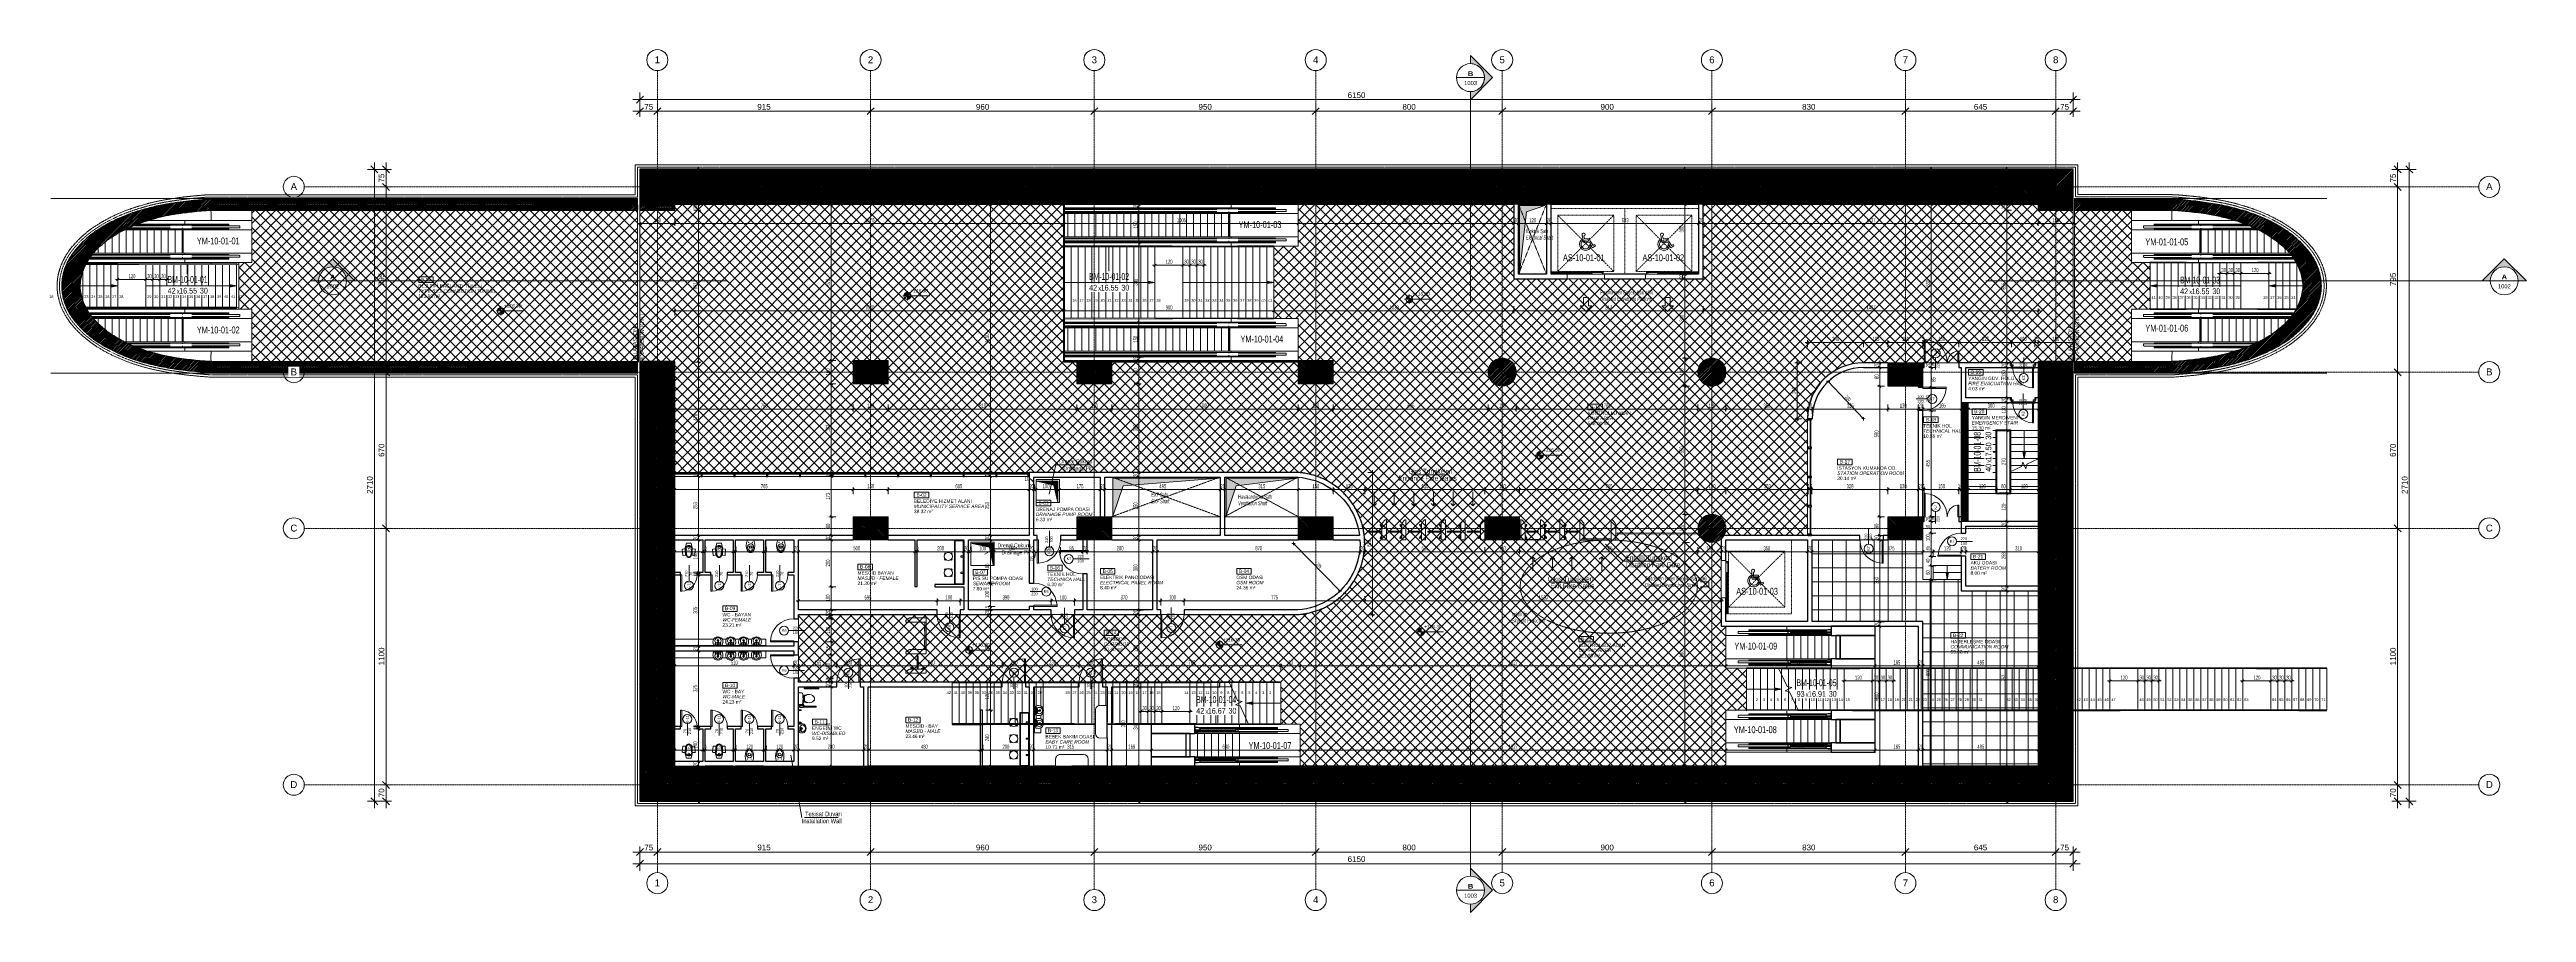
# Model space of a CAD drawing. Header units: centimetres. Extents: x -9345 to 11316, y -7197 to -3465.
# Drawn here: x -9345 to 1283, y -7178 to -3477 of the extents above; entities that cross this region are included whole.
import ezdxf

# ---------------------------------------------------------------- set-up
doc = ezdxf.new("R2010")
doc.units = ezdxf.units.CM
for name, pattern in [('Aligning Line', [0.635, 0.3175, -0.3175]), ('Grid Line 1_4_', [1.11125, 0.635, -0.15875, 0.15875, -0.15875]), ('Hidden 1_16_', [0.238125, 0.15875, -0.079375]), ('Overhead', [0.396875, 0.238125, -0.15875])]:
    doc.linetypes.add(name, pattern=pattern)
for name, color, linetype, lineweight in [('A-ANNO-DIMS', 211, 'Continuous', 9), ('A-ANNO-DIMS-100', 211, 'Continuous', 9), ('A-ANNO-NOTE', 131, 'Continuous', 9), ('A-AREA-IDEN', 2, 'Continuous', 9), ('A-DETL', 90, 'Continuous', 9), ('A-DETL-GENF', 92, 'Continuous', 9), ('A-DETL-MEDM', 33, 'Continuous', 25), ('A-DETL-THIN', 151, 'Continuous', 9), ('A-DOOR', 31, 'Continuous', 9), ('A-DOOR-FRAM', 31, 'Continuous', 18), ('A-DOOR-IDEN', 31, 'Continuous', 9), ('A-FLOR', 192, 'Continuous', 9), ('A-FLOR-HRAL', 11, 'Continuous', 9), ('A-FLOR-HRAL-MBND', 5, 'Overhead', 9), ('A-FLOR-OVHD', 1, 'Overhead', 9), ('A-FLOR-PATT', 8, 'Continuous', 9), ('A-GENM', 13, 'Continuous', 9), ('A-GLAZ-CURT', 52, 'Continuous', 9), ('A-GLAZ-CWMG', 51, 'Continuous', 9), ('A-WALL', 113, 'Continuous', 9), ('A-WALL-PATT', 111, 'Continuous', 25), ('G-ANNO-DIMS', 111, 'Continuous', 9), ('G-ANNO-SYMB', 111, 'Continuous', 9), ('G-ANNO-TEXT', 231, 'Continuous', 9), ('I-FURN', 30, 'Continuous', 9), ('L-SITE', 91, 'Continuous', 9), ('P-SANR-FIXT', 6, 'Continuous', 9), ('Q-SPCQ', 91, 'Continuous', 9), ('S-COLS', 52, 'Continuous', 9), ('S-GRID', 1, 'Continuous', 9), ('S-GRID-IDEN', 1, 'Continuous', 9), ('S-STRS', 31, 'Continuous', 9), ('S-STRS-ANNO', 31, 'Continuous', 9), ('S-STRS-IDEN', 31, 'Continuous', 9), ('S-STRS-MBND', 31, 'Overhead', 9)]:
    doc.layers.add(name, color=color, linetype=linetype, lineweight=lineweight)
doc.styles.add('Arial', font='arial.ttf', dxfattribs={"height": 11.710189})
doc.styles.add('Arial Black', font='', dxfattribs={"height": 20})
doc.styles.add('Arial_1', font='arial.ttf', dxfattribs={"height": 29.505988})
doc.styles.add('Arial_2', font='arial.ttf', dxfattribs={"height": 14.752994})
doc.styles.add('Arial_3', font='arial.ttf', dxfattribs={"height": 17.703593})
doc.styles.add('Arial_4', font='arial.ttf', dxfattribs={"height": 24.588323})
doc.styles.add('Arial_5', font='arial.ttf', dxfattribs={"height": 11.802395})
doc.styles.add('Arial_I', font='ariali.ttf', dxfattribs={"height": 14.752994})
doc.styles.add('Swis721 LtCn BT', font='swisscl.ttf', dxfattribs={"width": 0.8, "height": 17.149461})
doc.styles.add('Swis721 LtCn BT_1', font='swisscl.ttf', dxfattribs={"width": 0.8, "height": 17.639445})
doc.styles.add('Swis721 LtCn BT_10', font='swisscl.ttf', dxfattribs={"height": 19.599384})
doc.styles.add('Swis721 LtCn BT_2', font='swisscl.ttf', dxfattribs={"width": 0.8, "height": 14.699538})
doc.styles.add('Swis721 LtCn BT_3', font='swisscl.ttf', dxfattribs={"height": 29.399076})
doc.styles.add('Swis721 LtCn BT_4', font='swisscl.ttf', dxfattribs={"height": 0.195994})
doc.styles.add('Swis721 LtCn BT_5', font='swisscl.ttf', dxfattribs={"height": 0.244992})
doc.styles.add('Swis721 LtCn BT_6', font='swisscl.ttf', dxfattribs={"height": 24.49923})
doc.styles.add('Swis721 LtCn BT_7', font='swisscl.ttf', dxfattribs={"width": 0.8, "height": 29.399076})
doc.styles.add('Swis721 LtCn BT_8', font='swisscl.ttf', dxfattribs={"height": 21.559322})
doc.styles.add('Swis721 LtCn BT_9', font='swisscl.ttf', dxfattribs={"height": 17.639445})
doc.styles.add('Swis721 LtCn BT_I', font='swisscli.ttf', dxfattribs={"height": 21.559322})
doc.styles.add('Swis721 LtCn BT_I_1', font='swisscli.ttf', dxfattribs={"height": 17.639445})
doc.styles.add('Swis721 LtCn BT_I_2', font='swisscli.ttf', dxfattribs={"height": 19.599384})
doc.styles.get('Arial Black').set_extended_font_data('Arial Black')
doc.dimstyles.new('Arrow_-_1_5mm_Arial', dxfattribs={"dimscale": 30.48, "dimtxt": 15, "dimasz": 0.328084, "dimexe": 0.787402, "dimexo": 0, "dimgap": 0, "dimtad": 1, "dimjust": 3, "dimdec": 0, "dimzin": 0, "dimdsep": 46, "dimtxsty": 'Swis721 LtCn BT_2', "dimblk1": 'OBLIQUE', "dimblk2": 'OBLIQUE', "dimsah": 1, "dimcen": 0.09, "dimazin": 0, "dimtfac": 1, "dimtdec": 4, "dimtix": 1, "dimtmove": 0, "dimatfit": 2, "dimfxl": 1, "dimtvp": 1, "dimtolj": 1, "dimtzin": 0, "dimarcsym": 2})
doc.dimstyles.new('IUAS_DIMENSION_AXIS', dxfattribs={"dimscale": 30.48, "dimtxt": 25, "dimasz": 0.984252, "dimexe": 0.984252, "dimexo": 0.0625, "dimgap": 0, "dimtad": 1, "dimdec": 0, "dimzin": 0, "dimdsep": 46, "dimtxsty": 'Arial_4', "dimblk1": 'OBLIQUE', "dimblk2": 'OBLIQUE', "dimsah": 1, "dimcen": 0.09, "dimdle": 0.984252, "dimazin": 0, "dimtfac": 1, "dimtdec": 4, "dimtix": 1, "dimtmove": 0, "dimatfit": 3, "dimfxl": 0.787402, "dimfxlon": 1, "dimtvp": 1, "dimtolj": 1, "dimtzin": 0, "dimarcsym": 2})
doc.dimstyles.new('IUAS_DIMENSION_INSIDE_100', dxfattribs={"dimscale": 30.48, "dimtxt": 18, "dimasz": 0.328084, "dimexe": 0.328084, "dimexo": 0.0625, "dimgap": 0, "dimtad": 1, "dimdec": 0, "dimdsep": 46, "dimtxsty": 'Swis721 LtCn BT_1', "dimblk1": 'OBLIQUE', "dimblk2": 'OBLIQUE', "dimsah": 1, "dimcen": 0.09, "dimdle": 0.328084, "dimazin": 0, "dimtfac": 1, "dimtdec": 4, "dimtix": 1, "dimtmove": 0, "dimatfit": 3, "dimfxl": 0.656168, "dimfxlon": 1, "dimtvp": 1, "dimtolj": 1, "dimtzin": 0, "dimarcsym": 2})
doc.dimstyles.new('IUAS_DIMENSION_INSIDE_100_1', dxfattribs={"dimscale": 30.48, "dimtxt": 18, "dimasz": 0.328084, "dimexe": 0.328084, "dimexo": 0.0625, "dimgap": 0, "dimtad": 1, "dimdec": 0, "dimdsep": 46, "dimtxsty": 'Swis721 LtCn BT_1', "dimblk1": 'OBLIQUE', "dimblk2": 'OBLIQUE', "dimsah": 1, "dimcen": 0.09, "dimdle": 0.328084, "dimazin": 0, "dimtfac": 1, "dimtdec": 4, "dimtix": 1, "dimtmove": 0, "dimatfit": 3, "dimfxl": 0.656168, "dimfxlon": 1, "dimtvp": 1, "dimtolj": 1, "dimtzin": 0, "dimarcsym": 2})
doc.dimstyles.new('IUAS_DIMENSION_INSIDE_100_2', dxfattribs={"dimscale": 30.48, "dimtxt": 18, "dimasz": 0.328084, "dimexe": 0.328084, "dimexo": 0.0625, "dimgap": 0, "dimtad": 1, "dimdec": 0, "dimdsep": 46, "dimtxsty": 'Swis721 LtCn BT_1', "dimblk1": 'OBLIQUE', "dimblk2": 'OBLIQUE', "dimsah": 1, "dimcen": 0.09, "dimdle": 0.328084, "dimazin": 0, "dimtfac": 1, "dimtdec": 4, "dimtix": 1, "dimtmove": 0, "dimatfit": 3, "dimfxl": 0.656168, "dimfxlon": 1, "dimtvp": 1, "dimtolj": 1, "dimtzin": 0, "dimarcsym": 2})
doc.dimstyles.new('IUAS_DIMENSION_INSIDE_100_3', dxfattribs={"dimscale": 30.48, "dimtxt": 18, "dimasz": 0.328084, "dimexe": 0.328084, "dimexo": 0.0625, "dimgap": 0, "dimtad": 1, "dimdec": 0, "dimdsep": 46, "dimtxsty": 'Swis721 LtCn BT_1', "dimblk1": 'OBLIQUE', "dimblk2": 'OBLIQUE', "dimsah": 1, "dimcen": 0.09, "dimdle": 0.328084, "dimazin": 0, "dimtfac": 1, "dimtdec": 4, "dimtix": 1, "dimtmove": 1, "dimatfit": 3, "dimfxl": 0.656168, "dimfxlon": 1, "dimtvp": 1, "dimtolj": 1, "dimtzin": 0, "dimarcsym": 2})
doc.dimstyles.new('IUAS_DIMENSION_INSIDE_100_4', dxfattribs={"dimscale": 30.48, "dimtxt": 18, "dimasz": 0.328084, "dimexe": 0.328084, "dimexo": 0.0625, "dimgap": 0, "dimtad": 1, "dimdec": 0, "dimdsep": 46, "dimtxsty": 'Swis721 LtCn BT_1', "dimblk1": 'OBLIQUE', "dimblk2": 'OBLIQUE', "dimsah": 1, "dimcen": 0.09, "dimdle": 0.328084, "dimazin": 0, "dimtfac": 1, "dimtdec": 4, "dimtix": 1, "dimtmove": 2, "dimatfit": 3, "dimfxl": 0.656168, "dimfxlon": 1, "dimtvp": 1, "dimtolj": 1, "dimtzin": 0, "dimarcsym": 2})
doc.dimstyles.new('IUAS_DIMENSION_INSIDE_100_5', dxfattribs={"dimscale": 30.48, "dimtxt": 18, "dimasz": 0.328084, "dimexe": 0.328084, "dimexo": 0.0625, "dimgap": 0, "dimtad": 1, "dimdec": 0, "dimdsep": 46, "dimtxsty": 'Swis721 LtCn BT_1', "dimblk1": 'OBLIQUE', "dimblk2": 'OBLIQUE', "dimsah": 1, "dimcen": 0.09, "dimdle": 0.328084, "dimazin": 0, "dimtfac": 1, "dimtdec": 4, "dimtix": 1, "dimtmove": 0, "dimatfit": 3, "dimfxl": 0.656168, "dimfxlon": 1, "dimtvp": 1, "dimtolj": 1, "dimtzin": 0, "dimarcsym": 2})
pattern_1 = [(45, (0, 0), (-3.535534, 3.535534), [])]
pattern_2 = [(336.636, (0, 0), (1.9828559, 4.59002), [])]

# ---------------------------------------------------------------- blocks, each defined once
blk = doc.blocks.new('A-YURUYEN MERDIVEN - 695_00-1415770-_116_30 KONKORS KATI _ CONCOURSE LEVEL')
at = {"layer": 'A-GENM'}
for p, q in [((-136, 90), (-136, 50)), ((152, 50), (-136, 50)), ((-136, 50), (158, 50)), ((-136, 50), (-136, -50)), ((-84, 66), (-84, 61)), ((-81, 90), (152, 90)), ((-76, 58), (-77, 58)), ((-38, 71), (-38, 75)), ((-38, 75), (161, 75)), ((-38, 67), (-38, 71)), ((-38, 71), (162, 71)), ((122, 67), (-38, 67)), ((-38, 58), (122, 58)), ((-38, 55), (-38, 58)), ((161, 55), (-38, 55)), ((152, 90), (572, 90)), ((152, 90), (152, 75)), ((152, 55), (152, 50)), ((544, 50), (158, 50)), ((158, 50), (159, 50)), ((158, 50), (158, -50)), ((159, -50), (159, 50)), ((161, 75), (563, 75)), ((161, 75), (162, 71)), ((162, 58), (161, 55)), ((548, 55), (161, 55)), ((162, 71), (560, 71)), ((162, 71), (162, 67)), ((163, -50), (163, 50)), ((193, -50), (193, 50)), ((558, 67), (214, 67)), ((214, 58), (551, 58)), ((223, -50), (223, 50)), ((253, -50), (253, 50)), ((283, -50), (283, 50)), ((313, -50), (313, 50)), ((313, -50), (313, 50)), ((343, -50), (343, 50)), ((343, -50), (343, 50)), ((373, -50), (373, 50)), ((373, -50), (373, 50)), ((403, -50), (403, 50)), ((403, -50), (403, 50)), ((433, -39), (433, 50)), ((433, -39), (433, 50)), ((463, -21), (463, 50)), ((463, -21), (463, 50)), ((493, 1), (493, 50)), ((523, 27), (523, 50)), ((-136, -50), (152, -50)), ((-136, -90), (-136, -50)), ((158, -50), (-136, -50)), ((152, -90), (-136, -90)), ((-84, -60), (-84, -65)), ((-76, -68), (-77, -68)), ((-38, -59), (-38, -55)), ((-38, -55), (161, -55)), ((122, -59), (-38, -59)), ((-38, -68), (122, -68)), ((-38, -71), (-38, -68)), ((-38, -75), (-38, -71)), ((-38, -71), (162, -71)), ((161, -75), (-38, -75)), ((152, -55), (152, -50)), ((152, -90), (152, -75)), ((314, -90), (152, -90)), ((158, -50), (413, -50)), ((159, -50), (158, -50)), ((161, -55), (403, -55)), ((161, -55), (162, -59)), ((162, -71), (161, -75)), ((357, -75), (161, -75)), ((162, -68), (162, -71)), ((162, -71), (367, -71)), ((395, -59), (214, -59)), ((214, -68), (375, -68))]:
    blk.add_line(p, q, dxfattribs=at)
at = {"layer": 'A-GENM', "flags": 128}
for points in [[(-84, 66), (-84, 66), (-84, 66), (-84, 66), (-84, 66), (-84, 66), (-84, 66), (-84, 66), (-84, 66), (-84, 66), (-84, 66), (-84, 66), (-84, 66), (-84, 66), (-84, 67), (-83, 67), (-83, 67), (-83, 67), (-83, 67), (-83, 67), (-83, 67), (-83, 67), (-83, 67), (-83, 67), (-83, 67), (-83, 67), (-83, 67), (-83, 67), (-83, 67), (-83, 67), (-83, 67), (-82, 67), (-82, 67), (-82, 67), (-82, 67), (-82, 67), (-82, 67), (-82, 67), (-82, 67), (-82, 67), (-82, 67)], [(-82, 58), (-82, 58), (-82, 58), (-82, 58), (-82, 59), (-82, 59), (-82, 59), (-82, 59), (-82, 59), (-83, 59), (-83, 59), (-83, 59), (-83, 59), (-83, 59), (-83, 59), (-83, 59), (-83, 59), (-83, 59), (-83, 59), (-83, 59), (-83, 59), (-83, 59), (-83, 59), (-83, 59), (-83, 59), (-83, 59), (-84, 59), (-84, 60), (-84, 60), (-84, 60), (-84, 60), (-84, 60), (-84, 60), (-84, 60), (-84, 60), (-84, 60), (-84, 60), (-84, 60), (-84, 60), (-84, 60), (-84, 61)], [(-38, 67), (-40, 67), (-41, 67), (-43, 67), (-45, 67), (-47, 67), (-48, 67), (-50, 67), (-52, 67), (-53, 67), (-55, 67), (-57, 67), (-58, 67), (-60, 67), (-61, 67), (-63, 67), (-64, 67), (-65, 67), (-67, 67), (-68, 67), (-69, 67), (-71, 67), (-72, 67), (-73, 67), (-74, 67), (-75, 67), (-76, 67), (-77, 67), (-77, 67), (-78, 67), (-79, 67), (-79, 67), (-80, 67), (-80, 67), (-81, 67), (-81, 67), (-81, 67), (-82, 67), (-82, 67), (-82, 67), (-82, 67)], [(-82, 67), (-82, 67), (-82, 67), (-81, 67), (-81, 67), (-81, 67), (-81, 67), (-80, 67), (-80, 67)], [(-80, 58), (-80, 58), (-80, 58), (-81, 58), (-81, 58), (-81, 58), (-82, 58), (-82, 58), (-82, 58), (-82, 58)], [(-82, 58), (-82, 58), (-82, 58), (-81, 58), (-81, 58), (-81, 58), (-81, 58), (-80, 58), (-80, 58), (-79, 58), (-78, 58), (-78, 58), (-77, 58), (-76, 58), (-75, 58), (-74, 58), (-73, 58), (-72, 58), (-71, 58), (-70, 58), (-68, 58), (-67, 58), (-66, 58), (-64, 58), (-63, 58), (-62, 58), (-60, 58), (-59, 58), (-57, 58), (-55, 58), (-54, 58), (-52, 58), (-50, 58), (-49, 58), (-47, 58), (-45, 58), (-44, 58), (-42, 58), (-40, 58), (-38, 58), (-38, 58)], [(-77, 67), (-76, 67), (-76, 67)], [(-74, 67), (-73, 67), (-72, 67), (-71, 67), (-70, 67), (-68, 67), (-67, 67), (-66, 67), (-64, 67), (-63, 67), (-62, 67), (-60, 67), (-59, 67), (-57, 67), (-55, 67), (-54, 67), (-52, 67), (-50, 67), (-49, 67), (-47, 67), (-45, 67), (-44, 67), (-42, 67), (-40, 67), (-38, 67), (-38, 67)], [(-38, 58), (-40, 58), (-41, 58), (-43, 58), (-45, 58), (-47, 58), (-48, 58), (-50, 58), (-52, 58), (-53, 58), (-55, 58), (-57, 58), (-58, 58), (-60, 58), (-61, 58), (-63, 58), (-64, 58), (-65, 58), (-67, 58), (-68, 58), (-69, 58), (-71, 58), (-72, 58), (-73, 58), (-74, 58), (-74, 58)], [(-84, -60), (-84, -60), (-84, -60), (-84, -60), (-84, -60), (-84, -60), (-84, -60), (-84, -60), (-84, -60), (-84, -60), (-84, -60), (-84, -60), (-84, -60), (-84, -60), (-84, -59), (-83, -59), (-83, -59), (-83, -59), (-83, -59), (-83, -59), (-83, -59), (-83, -59), (-83, -59), (-83, -59), (-83, -59), (-83, -59), (-83, -59), (-83, -59), (-83, -59), (-83, -59), (-83, -59), (-82, -59), (-82, -59), (-82, -59), (-82, -59), (-82, -59), (-82, -59), (-82, -59), (-82, -59), (-82, -59), (-82, -59)], [(-82, -68), (-82, -68), (-82, -68), (-82, -68), (-82, -67), (-82, -67), (-82, -67), (-82, -67), (-82, -67), (-83, -67), (-83, -67), (-83, -67), (-83, -67), (-83, -67), (-83, -67), (-83, -67), (-83, -67), (-83, -67), (-83, -67), (-83, -67), (-83, -67), (-83, -67), (-83, -67), (-83, -67), (-83, -67), (-83, -67), (-84, -67), (-84, -66), (-84, -66), (-84, -66), (-84, -66), (-84, -66), (-84, -66), (-84, -66), (-84, -66), (-84, -66), (-84, -66), (-84, -66), (-84, -66), (-84, -66), (-84, -65)], [(-38, -59), (-40, -59), (-41, -59), (-43, -59), (-45, -59), (-47, -59), (-48, -59), (-50, -59), (-52, -59), (-53, -59), (-55, -59), (-57, -59), (-58, -59), (-60, -59), (-61, -59), (-63, -59), (-64, -59), (-65, -59), (-67, -59), (-68, -59), (-69, -59), (-71, -59), (-72, -59), (-73, -59), (-74, -59), (-75, -59), (-76, -59), (-77, -59), (-77, -59), (-78, -59), (-79, -59), (-79, -59), (-80, -59), (-80, -59), (-81, -59), (-81, -59), (-81, -59), (-82, -59), (-82, -59), (-82, -59), (-82, -59)], [(-82, -59), (-82, -59), (-82, -59), (-81, -59), (-81, -59), (-81, -59), (-81, -59), (-80, -59), (-80, -59)], [(-80, -68), (-80, -68), (-80, -68), (-81, -68), (-81, -68), (-81, -68), (-82, -68), (-82, -68), (-82, -68), (-82, -68)], [(-82, -68), (-82, -68), (-82, -68), (-81, -68), (-81, -68), (-81, -68), (-81, -68), (-80, -68), (-80, -68), (-79, -68), (-78, -68), (-78, -68), (-77, -68), (-76, -68), (-75, -68), (-74, -68), (-73, -68), (-72, -68), (-71, -68), (-70, -68), (-68, -68), (-67, -68), (-66, -68), (-64, -68), (-63, -68), (-62, -68), (-60, -68), (-59, -68), (-57, -68), (-55, -68), (-54, -68), (-52, -68), (-50, -68), (-49, -68), (-47, -68), (-45, -68), (-44, -68), (-42, -68), (-40, -68), (-38, -68), (-38, -68)], [(-77, -59), (-76, -59), (-76, -59)], [(-74, -59), (-73, -59), (-72, -59), (-71, -59), (-70, -59), (-68, -59), (-67, -59), (-66, -59), (-64, -59), (-63, -59), (-62, -59), (-60, -59), (-59, -59), (-57, -59), (-55, -59), (-54, -59), (-52, -59), (-50, -59), (-49, -59), (-47, -59), (-45, -59), (-44, -59), (-42, -59), (-40, -59), (-38, -59), (-38, -59)], [(-38, -68), (-40, -68), (-41, -68), (-43, -68), (-45, -68), (-47, -68), (-48, -68), (-50, -68), (-52, -68), (-53, -68), (-55, -68), (-57, -68), (-58, -68), (-60, -68), (-61, -68), (-63, -68), (-64, -68), (-65, -68), (-67, -68), (-68, -68), (-69, -68), (-71, -68), (-72, -68), (-73, -68), (-74, -68), (-74, -68)]]:
    blk.add_lwpolyline(points, dxfattribs=at)
blk = doc.blocks.new('A-YURUYEN MERDIVEN - 695_00-1438958-_116_30 KONKORS KATI _ CONCOURSE LEVEL')
at = {"layer": 'A-GENM'}
for p, q in [((-136, 90), (152, 90)), ((-136, 50), (-136, 90)), ((152, 50), (-136, 50)), ((-136, 50), (158, 50)), ((-136, 50), (-136, -50)), ((-84, 65), (-84, 60)), ((-76, 58), (-77, 58)), ((-38, 75), (161, 75)), ((-38, 71), (-38, 75)), ((-38, 67), (-38, 71)), ((162, 71), (-38, 71)), ((122, 67), (-38, 67)), ((-38, 58), (122, 58)), ((-38, 55), (-38, 58)), ((161, 55), (-38, 55)), ((152, 90), (313, 90)), ((152, 75), (152, 90)), ((152, 50), (152, 55)), ((412, 50), (158, 50)), ((158, 50), (159, 50)), ((158, 50), (158, -50)), ((159, -50), (159, 50)), ((161, 75), (356, 75)), ((161, 75), (162, 71)), ((162, 58), (161, 55)), ((402, 55), (161, 55)), ((162, 71), (162, 67)), ((366, 71), (162, 71)), ((163, -50), (163, 50)), ((193, -50), (193, 50)), ((374, 67), (214, 67)), ((214, 58), (394, 58)), ((223, -50), (223, 50)), ((253, -50), (253, 50)), ((283, -50), (283, 50)), ((313, -50), (313, 50)), ((313, -50), (313, 50)), ((343, -50), (343, 50)), ((343, -50), (343, 50)), ((373, -50), (373, 50)), ((373, -50), (373, 50)), ((403, -50), (403, 50)), ((403, -50), (403, 50)), ((433, -50), (433, 39)), ((433, -50), (433, 39)), ((463, -50), (463, 20)), ((463, -50), (463, 20)), ((-136, -50), (152, -50)), ((-136, -50), (-136, -90)), ((158, -50), (-136, -50)), ((-84, -61), (-84, -66)), ((-76, -68), (-77, -68)), ((-38, -55), (161, -55)), ((-38, -59), (-38, -55)), ((122, -59), (-38, -59)), ((-38, -71), (-38, -68)), ((-38, -68), (122, -68)), ((-38, -75), (-38, -71)), ((162, -71), (-38, -71)), ((161, -75), (-38, -75)), ((152, -90), (99, -90)), ((152, -50), (152, -55)), ((152, -75), (152, -90)), ((405, -90), (152, -90)), ((158, -50), (543, -50)), ((159, -50), (158, -50)), ((161, -55), (547, -55)), ((161, -55), (162, -59)), ((162, -71), (161, -75)), ((562, -75), (161, -75)), ((162, -68), (162, -71)), ((559, -71), (162, -71)), ((550, -59), (214, -59)), ((214, -68), (557, -68)), ((493, -50), (493, -2)), ((523, -50), (523, -28))]:
    blk.add_line(p, q, dxfattribs=at)
at = {"layer": 'A-GENM', "flags": 128}
for points in [[(-84, 65), (-84, 66), (-84, 66), (-84, 66), (-84, 66), (-84, 66), (-84, 66), (-84, 66), (-84, 66), (-84, 66), (-84, 66), (-84, 66), (-84, 66), (-84, 66), (-84, 67), (-83, 67), (-83, 67), (-83, 67), (-83, 67), (-83, 67), (-83, 67), (-83, 67), (-83, 67), (-83, 67), (-83, 67), (-83, 67), (-83, 67), (-83, 67), (-83, 67), (-83, 67), (-83, 67), (-82, 67), (-82, 67), (-82, 67), (-82, 67), (-82, 67), (-82, 67), (-82, 67), (-82, 67), (-82, 67), (-82, 67)], [(-82, 58), (-82, 58), (-82, 58), (-82, 58), (-82, 58), (-82, 59), (-82, 59), (-82, 59), (-82, 59), (-83, 59), (-83, 59), (-83, 59), (-83, 59), (-83, 59), (-83, 59), (-83, 59), (-83, 59), (-83, 59), (-83, 59), (-83, 59), (-83, 59), (-83, 59), (-83, 59), (-83, 59), (-83, 59), (-83, 59), (-84, 59), (-84, 60), (-84, 60), (-84, 60), (-84, 60), (-84, 60), (-84, 60), (-84, 60), (-84, 60), (-84, 60), (-84, 60), (-84, 60), (-84, 60), (-84, 60), (-84, 60)], [(-38, 67), (-40, 67), (-41, 67), (-43, 67), (-45, 67), (-47, 67), (-48, 67), (-50, 67), (-52, 67), (-53, 67), (-55, 67), (-57, 67), (-58, 67), (-60, 67), (-61, 67), (-63, 67), (-64, 67), (-65, 67), (-67, 67), (-68, 67), (-69, 67), (-71, 67), (-72, 67), (-73, 67), (-74, 67), (-75, 67), (-76, 67), (-77, 67), (-77, 67), (-78, 67), (-79, 67), (-79, 67), (-80, 67), (-80, 67), (-81, 67), (-81, 67), (-81, 67), (-82, 67), (-82, 67), (-82, 67), (-82, 67)], [(-82, 67), (-82, 67), (-82, 67), (-81, 67), (-81, 67), (-81, 67), (-81, 67), (-80, 67), (-80, 67)], [(-80, 58), (-80, 58), (-80, 58), (-81, 58), (-81, 58), (-81, 58), (-82, 58), (-82, 58), (-82, 58), (-82, 58)], [(-82, 58), (-82, 58), (-82, 58), (-81, 58), (-81, 58), (-81, 58), (-81, 58), (-80, 58), (-80, 58), (-79, 58), (-78, 58), (-78, 58), (-77, 58), (-76, 58), (-75, 58), (-74, 58), (-73, 58), (-72, 58), (-71, 58), (-70, 58), (-68, 58), (-67, 58), (-66, 58), (-64, 58), (-63, 58), (-62, 58), (-60, 58), (-59, 58), (-57, 58), (-55, 58), (-54, 58), (-52, 58), (-50, 58), (-49, 58), (-47, 58), (-45, 58), (-44, 58), (-42, 58), (-40, 58), (-38, 58), (-38, 58)], [(-77, 67), (-76, 67), (-76, 67)], [(-74, 67), (-73, 67), (-72, 67), (-71, 67), (-70, 67), (-68, 67), (-67, 67), (-66, 67), (-64, 67), (-63, 67), (-62, 67), (-60, 67), (-59, 67), (-57, 67), (-55, 67), (-54, 67), (-52, 67), (-50, 67), (-49, 67), (-47, 67), (-45, 67), (-44, 67), (-42, 67), (-40, 67), (-38, 67), (-38, 67)], [(-38, 58), (-40, 58), (-41, 58), (-43, 58), (-45, 58), (-47, 58), (-48, 58), (-50, 58), (-52, 58), (-53, 58), (-55, 58), (-57, 58), (-58, 58), (-60, 58), (-61, 58), (-63, 58), (-64, 58), (-65, 58), (-67, 58), (-68, 58), (-69, 58), (-71, 58), (-72, 58), (-73, 58), (-74, 58), (-74, 58)], [(-84, -61), (-84, -60), (-84, -60), (-84, -60), (-84, -60), (-84, -60), (-84, -60), (-84, -60), (-84, -60), (-84, -60), (-84, -60), (-84, -60), (-84, -60), (-84, -60), (-84, -59), (-83, -59), (-83, -59), (-83, -59), (-83, -59), (-83, -59), (-83, -59), (-83, -59), (-83, -59), (-83, -59), (-83, -59), (-83, -59), (-83, -59), (-83, -59), (-83, -59), (-83, -59), (-83, -59), (-82, -59), (-82, -59), (-82, -59), (-82, -59), (-82, -59), (-82, -59), (-82, -59), (-82, -59), (-82, -59), (-82, -59)], [(-82, -68), (-82, -68), (-82, -68), (-82, -68), (-82, -68), (-82, -67), (-82, -67), (-82, -67), (-82, -67), (-83, -67), (-83, -67), (-83, -67), (-83, -67), (-83, -67), (-83, -67), (-83, -67), (-83, -67), (-83, -67), (-83, -67), (-83, -67), (-83, -67), (-83, -67), (-83, -67), (-83, -67), (-83, -67), (-83, -67), (-84, -67), (-84, -66), (-84, -66), (-84, -66), (-84, -66), (-84, -66), (-84, -66), (-84, -66), (-84, -66), (-84, -66), (-84, -66), (-84, -66), (-84, -66), (-84, -66), (-84, -66)], [(-38, -59), (-40, -59), (-41, -59), (-43, -59), (-45, -59), (-47, -59), (-48, -59), (-50, -59), (-52, -59), (-53, -59), (-55, -59), (-57, -59), (-58, -59), (-60, -59), (-61, -59), (-63, -59), (-64, -59), (-65, -59), (-67, -59), (-68, -59), (-69, -59), (-71, -59), (-72, -59), (-73, -59), (-74, -59), (-75, -59), (-76, -59), (-77, -59), (-77, -59), (-78, -59), (-79, -59), (-79, -59), (-80, -59), (-80, -59), (-81, -59), (-81, -59), (-81, -59), (-82, -59), (-82, -59), (-82, -59), (-82, -59)], [(-82, -59), (-82, -59), (-82, -59), (-81, -59), (-81, -59), (-81, -59), (-81, -59), (-80, -59), (-80, -59)], [(-80, -68), (-80, -68), (-80, -68), (-81, -68), (-81, -68), (-81, -68), (-82, -68), (-82, -68), (-82, -68), (-82, -68)], [(-82, -68), (-82, -68), (-82, -68), (-81, -68), (-81, -68), (-81, -68), (-81, -68), (-80, -68), (-80, -68), (-79, -68), (-78, -68), (-78, -68), (-77, -68), (-76, -68), (-75, -68), (-74, -68), (-73, -68), (-72, -68), (-71, -68), (-70, -68), (-68, -68), (-67, -68), (-66, -68), (-64, -68), (-63, -68), (-62, -68), (-60, -68), (-59, -68), (-57, -68), (-55, -68), (-54, -68), (-52, -68), (-50, -68), (-49, -68), (-47, -68), (-45, -68), (-44, -68), (-42, -68), (-40, -68), (-38, -68), (-38, -68)], [(-77, -59), (-76, -59), (-76, -59)], [(-74, -59), (-73, -59), (-72, -59), (-71, -59), (-70, -59), (-68, -59), (-67, -59), (-66, -59), (-64, -59), (-63, -59), (-62, -59), (-60, -59), (-59, -59), (-57, -59), (-55, -59), (-54, -59), (-52, -59), (-50, -59), (-49, -59), (-47, -59), (-45, -59), (-44, -59), (-42, -59), (-40, -59), (-38, -59), (-38, -59)], [(-38, -68), (-40, -68), (-41, -68), (-43, -68), (-45, -68), (-47, -68), (-48, -68), (-50, -68), (-52, -68), (-53, -68), (-55, -68), (-57, -68), (-58, -68), (-60, -68), (-61, -68), (-63, -68), (-64, -68), (-65, -68), (-67, -68), (-68, -68), (-69, -68), (-71, -68), (-72, -68), (-73, -68), (-74, -68), (-74, -68)]]:
    blk.add_lwpolyline(points, dxfattribs=at)
blk = doc.blocks.new('A-YURUYEN MERDIVEN - 695_00-V1-_116_30 KONKORS KATI _ CONCOURSE LEVEL')
at = {"layer": 'A-GENM'}
for p, q in [((152, 50), (-136, 50)), ((-136, 50), (158, 50)), ((-84, 65), (-84, 60)), ((-76, 58), (-77, 58)), ((-38, 71), (-38, 75)), ((-38, 75), (161, 75)), ((-38, 67), (-38, 71)), ((-38, 71), (162, 71)), ((122, 67), (-38, 67)), ((-38, 58), (122, 58)), ((-38, 55), (-38, 58)), ((161, 55), (-38, 55)), ((99, 90), (152, 90)), ((152, 90), (405, 90)), ((152, 90), (152, 75)), ((152, 55), (152, 50)), ((543, 50), (158, 50)), ((158, 50), (159, 50)), ((158, 50), (158, -50)), ((159, -50), (159, 50)), ((161, 75), (562, 75)), ((161, 75), (162, 71)), ((162, 58), (161, 55)), ((547, 55), (161, 55)), ((162, 71), (559, 71)), ((162, 71), (162, 67)), ((163, -50), (163, 50)), ((193, -50), (193, 50)), ((557, 67), (214, 67)), ((214, 58), (550, 58)), ((223, -50), (223, 50)), ((253, -50), (253, 50)), ((283, -50), (283, 50)), ((313, -50), (313, 50)), ((313, -50), (313, 50)), ((343, -50), (343, 50)), ((343, -50), (343, 50)), ((373, -50), (373, 50)), ((373, -50), (373, 50)), ((403, -50), (403, 50)), ((403, -50), (403, 50)), ((433, -38), (433, 50)), ((433, -38), (433, 50)), ((463, -20), (463, 50)), ((463, -20), (463, 50)), ((493, 2), (493, 50)), ((523, 28), (523, 50)), ((-136, -50), (152, -50)), ((158, -50), (-136, -50)), ((152, -90), (-136, -90)), ((-84, -61), (-84, -66)), ((-76, -68), (-77, -68)), ((-38, -59), (-38, -55)), ((-38, -55), (161, -55)), ((122, -59), (-38, -59)), ((-38, -68), (122, -68)), ((-38, -71), (-38, -68)), ((-38, -75), (-38, -71)), ((-38, -71), (162, -71)), ((161, -75), (-38, -75)), ((152, -55), (152, -50)), ((152, -90), (152, -75)), ((313, -90), (152, -90)), ((158, -50), (411, -50)), ((159, -50), (158, -50)), ((161, -55), (401, -55)), ((161, -55), (162, -59)), ((162, -71), (161, -75)), ((355, -75), (161, -75)), ((162, -68), (162, -71)), ((162, -71), (366, -71)), ((394, -59), (214, -59)), ((214, -68), (374, -68))]:
    blk.add_line(p, q, dxfattribs=at)
at = {"layer": 'A-GENM', "flags": 128}
for points in [[(-84, 65), (-84, 66), (-84, 66), (-84, 66), (-84, 66), (-84, 66), (-84, 66), (-84, 66), (-84, 66), (-84, 66), (-84, 66), (-84, 66), (-84, 66), (-84, 66), (-84, 67), (-83, 67), (-83, 67), (-83, 67), (-83, 67), (-83, 67), (-83, 67), (-83, 67), (-83, 67), (-83, 67), (-83, 67), (-83, 67), (-83, 67), (-83, 67), (-83, 67), (-83, 67), (-83, 67), (-82, 67), (-82, 67), (-82, 67), (-82, 67), (-82, 67), (-82, 67), (-82, 67), (-82, 67), (-82, 67), (-82, 67)], [(-82, 58), (-82, 58), (-82, 58), (-82, 58), (-82, 59), (-82, 59), (-82, 59), (-82, 59), (-82, 59), (-83, 59), (-83, 59), (-83, 59), (-83, 59), (-83, 59), (-83, 59), (-83, 59), (-83, 59), (-83, 59), (-83, 59), (-83, 59), (-83, 59), (-83, 59), (-83, 59), (-83, 59), (-83, 59), (-83, 59), (-84, 59), (-84, 60), (-84, 60), (-84, 60), (-84, 60), (-84, 60), (-84, 60), (-84, 60), (-84, 60), (-84, 60), (-84, 60), (-84, 60), (-84, 60), (-84, 60), (-84, 60)], [(-38, 67), (-40, 67), (-41, 67), (-43, 67), (-45, 67), (-47, 67), (-48, 67), (-50, 67), (-52, 67), (-53, 67), (-55, 67), (-57, 67), (-58, 67), (-60, 67), (-61, 67), (-63, 67), (-64, 67), (-65, 67), (-67, 67), (-68, 67), (-69, 67), (-71, 67), (-72, 67), (-73, 67), (-74, 67), (-75, 67), (-76, 67), (-77, 67), (-77, 67), (-78, 67), (-79, 67), (-79, 67), (-80, 67), (-80, 67), (-81, 67), (-81, 67), (-81, 67), (-82, 67), (-82, 67), (-82, 67), (-82, 67)], [(-82, 67), (-82, 67), (-82, 67), (-81, 67), (-81, 67), (-81, 67), (-81, 67), (-80, 67), (-80, 67)], [(-80, 58), (-80, 58), (-80, 58), (-81, 58), (-81, 58), (-81, 58), (-82, 58), (-82, 58), (-82, 58), (-82, 58)], [(-82, 58), (-82, 58), (-82, 58), (-81, 58), (-81, 58), (-81, 58), (-81, 58), (-80, 58), (-80, 58), (-79, 58), (-78, 58), (-78, 58), (-77, 58), (-76, 58), (-75, 58), (-74, 58), (-73, 58), (-72, 58), (-71, 58), (-70, 58), (-68, 58), (-67, 58), (-66, 58), (-64, 58), (-63, 58), (-62, 58), (-60, 58), (-59, 58), (-57, 58), (-55, 58), (-54, 58), (-52, 58), (-50, 58), (-49, 58), (-47, 58), (-45, 58), (-44, 58), (-42, 58), (-40, 58), (-38, 58), (-38, 58)], [(-77, 67), (-76, 67), (-76, 67)], [(-74, 67), (-73, 67), (-72, 67), (-71, 67), (-70, 67), (-68, 67), (-67, 67), (-66, 67), (-64, 67), (-63, 67), (-62, 67), (-60, 67), (-59, 67), (-57, 67), (-55, 67), (-54, 67), (-52, 67), (-50, 67), (-49, 67), (-47, 67), (-45, 67), (-44, 67), (-42, 67), (-40, 67), (-38, 67), (-38, 67)], [(-38, 58), (-40, 58), (-41, 58), (-43, 58), (-45, 58), (-47, 58), (-48, 58), (-50, 58), (-52, 58), (-53, 58), (-55, 58), (-57, 58), (-58, 58), (-60, 58), (-61, 58), (-63, 58), (-64, 58), (-65, 58), (-67, 58), (-68, 58), (-69, 58), (-71, 58), (-72, 58), (-73, 58), (-74, 58), (-74, 58)], [(-84, -61), (-84, -60), (-84, -60), (-84, -60), (-84, -60), (-84, -60), (-84, -60), (-84, -60), (-84, -60), (-84, -60), (-84, -60), (-84, -60), (-84, -60), (-84, -60), (-84, -59), (-83, -59), (-83, -59), (-83, -59), (-83, -59), (-83, -59), (-83, -59), (-83, -59), (-83, -59), (-83, -59), (-83, -59), (-83, -59), (-83, -59), (-83, -59), (-83, -59), (-83, -59), (-83, -59), (-82, -59), (-82, -59), (-82, -59), (-82, -59), (-82, -59), (-82, -59), (-82, -59), (-82, -59), (-82, -59), (-82, -59)], [(-82, -68), (-82, -68), (-82, -68), (-82, -68), (-82, -67), (-82, -67), (-82, -67), (-82, -67), (-82, -67), (-83, -67), (-83, -67), (-83, -67), (-83, -67), (-83, -67), (-83, -67), (-83, -67), (-83, -67), (-83, -67), (-83, -67), (-83, -67), (-83, -67), (-83, -67), (-83, -67), (-83, -67), (-83, -67), (-83, -67), (-84, -67), (-84, -66), (-84, -66), (-84, -66), (-84, -66), (-84, -66), (-84, -66), (-84, -66), (-84, -66), (-84, -66), (-84, -66), (-84, -66), (-84, -66), (-84, -66), (-84, -66)], [(-38, -59), (-40, -59), (-41, -59), (-43, -59), (-45, -59), (-47, -59), (-48, -59), (-50, -59), (-52, -59), (-53, -59), (-55, -59), (-57, -59), (-58, -59), (-60, -59), (-61, -59), (-63, -59), (-64, -59), (-65, -59), (-67, -59), (-68, -59), (-69, -59), (-71, -59), (-72, -59), (-73, -59), (-74, -59), (-75, -59), (-76, -59), (-77, -59), (-77, -59), (-78, -59), (-79, -59), (-79, -59), (-80, -59), (-80, -59), (-81, -59), (-81, -59), (-81, -59), (-82, -59), (-82, -59), (-82, -59), (-82, -59)], [(-82, -59), (-82, -59), (-82, -59), (-81, -59), (-81, -59), (-81, -59), (-81, -59), (-80, -59), (-80, -59)], [(-80, -68), (-80, -68), (-80, -68), (-81, -68), (-81, -68), (-81, -68), (-82, -68), (-82, -68), (-82, -68), (-82, -68)], [(-82, -68), (-82, -68), (-82, -68), (-81, -68), (-81, -68), (-81, -68), (-81, -68), (-80, -68), (-80, -68), (-79, -68), (-78, -68), (-78, -68), (-77, -68), (-76, -68), (-75, -68), (-74, -68), (-73, -68), (-72, -68), (-71, -68), (-70, -68), (-68, -68), (-67, -68), (-66, -68), (-64, -68), (-63, -68), (-62, -68), (-60, -68), (-59, -68), (-57, -68), (-55, -68), (-54, -68), (-52, -68), (-50, -68), (-49, -68), (-47, -68), (-45, -68), (-44, -68), (-42, -68), (-40, -68), (-38, -68), (-38, -68)], [(-77, -59), (-76, -59), (-76, -59)], [(-74, -59), (-73, -59), (-72, -59), (-71, -59), (-70, -59), (-68, -59), (-67, -59), (-66, -59), (-64, -59), (-63, -59), (-62, -59), (-60, -59), (-59, -59), (-57, -59), (-55, -59), (-54, -59), (-52, -59), (-50, -59), (-49, -59), (-47, -59), (-45, -59), (-44, -59), (-42, -59), (-40, -59), (-38, -59), (-38, -59)], [(-38, -68), (-40, -68), (-41, -68), (-43, -68), (-45, -68), (-47, -68), (-48, -68), (-50, -68), (-52, -68), (-53, -68), (-55, -68), (-57, -68), (-58, -68), (-60, -68), (-61, -68), (-63, -68), (-64, -68), (-65, -68), (-67, -68), (-68, -68), (-69, -68), (-71, -68), (-72, -68), (-73, -68), (-74, -68), (-74, -68)]]:
    blk.add_lwpolyline(points, dxfattribs=at)
blk = doc.blocks.new('IUAS_Tunnel_B3_1_merdiven tüneli ORTA - IUAS_Tunnel_B3_1_merdiven tüneli ORTA-1440791-_116_30 KONKORS KATI _ CONCOURSE LEVEL')
at = {"layer": 'A-GENM'}
h = blk.add_hatch(dxfattribs=at)
h.set_pattern_fill('FP_2', color=256, style=0, pattern_type=2)
h.set_pattern_definition([(45, (9950.889, 4490.407), (-3.535534, 3.535534), [])])
h.paths.add_polyline_path([(1299, -372), (1299, -325), (1283, -324), (1266, -323), (1250, -321), (1234, -320), (1218, -318), (1201, -316), (1183, -314), (1169, -312), (1145, -309), (1130, -306), (1115, -303), (1100, -300), (1085, -297), (1069, -293), (1056, -289), (1041, -285), (1027, -281), (1012, -276), (998, -271), (984, -266), (970, -260), (956, -254), (942, -248), (928, -241), (915, -234), (901, -227), (888, -219), (878, -213), (874, -210), (869, -207), (863, -202), (857, -198), (850, -193), (840, -185), (839, -184), (833, -179), (827, -174), (821, -169), (816, -164), (810, -158), (805, -153), (800, -147), (795, -142), (790, -136), (785, -130), (781, -124), (777, -117), (772, -111), (768, -105), (764, -96), (761, -91), (758, -84), (754, -78), (751, -71), (749, -63), (746, -56), (744, -49), (743, -41), (741, -34), (740, -27), (739, -19), (738, -11), (738, -4), (738, 4), (738, 11), (739, 19), (740, 27), (741, 34), (743, 41), (744, 49), (746, 56), (749, 64), (751, 71), (754, 78), (758, 84), (761, 91), (765, 99), (768, 105), (772, 111), (777, 117), (783, 126), (788, 133), (790, 136), (795, 142), (802, 149), (805, 153), (810, 158), (816, 164), (821, 169), (827, 174), (833, 179), (840, 185), (844, 189), (850, 193), (862, 202), (863, 202), (869, 207), (878, 213), (882, 215), (895, 223), (908, 231), (921, 238), (935, 245), (949, 251), (962, 257), (977, 263), (991, 269), (1005, 274), (1019, 279), (1034, 283), (1049, 287), (1063, 291), (1078, 295), (1093, 299), (1108, 302), (1123, 305), (1138, 307), (1153, 310), (1169, 312), (1185, 314), (1201, 316), (1221, 319), (1234, 320), (1250, 321), (1266, 323), (1283, 324), (1299, 325), (1299, 372), (1280, 370), (1262, 369), (1243, 367), (1221, 365), (1206, 364), (1188, 362), (1169, 359), (1145, 356), (1125, 353), (1107, 350), (1095, 348), (1080, 345), (1065, 342), (1050, 338), (1036, 335), (1021, 331), (1006, 327), (992, 322), (977, 318), (963, 313), (948, 308), (934, 302), (920, 296), (906, 290), (892, 284), (878, 277), (865, 270), (852, 263), (838, 256), (825, 248), (813, 239), (800, 231), (794, 226), (788, 222), (782, 217), (776, 212), (770, 208), (763, 202), (759, 198), (753, 192), (747, 187), (742, 182), (737, 176), (728, 167), (725, 164), (721, 159), (717, 153), (712, 147), (707, 141), (702, 133), (699, 129), (695, 122), (691, 116), (687, 109), (684, 102), (680, 96), (677, 89), (674, 82), (671, 75), (668, 64), (667, 60), (665, 53), (663, 45), (662, 38), (660, 30), (659, 23), (659, 15), (658, 8), (658, 0), (658, -8), (659, -15), (659, -23), (660, -30), (662, -38), (663, -45), (665, -53), (667, -60), (669, -67), (671, -75), (674, -82), (677, -89), (680, -96), (684, -102), (687, -110), (691, -116), (695, -122), (699, -129), (703, -135), (708, -142), (712, -147), (717, -153), (721, -159), (726, -165), (731, -171), (737, -176), (742, -182), (747, -187), (753, -192), (759, -198), (764, -203), (773, -210), (776, -212), (782, -217), (788, -222), (794, -226), (806, -235), (819, -244), (832, -252), (845, -259), (859, -267), (872, -274), (885, -281), (899, -287), (913, -293), (927, -299), (941, -305), (956, -310), (970, -315), (984, -320), (999, -325), (1014, -329), (1031, -333), (1043, -337), (1058, -340), (1073, -343), (1088, -346), (1103, -349), (1118, -352), (1133, -354), (1151, -357), (1169, -359), (1188, -362), (1206, -364), (1225, -366), (1243, -367), (1262, -369), (1280, -370), (1298, -371)], flags=0)
for p, q in [((1299, 375), (611, 375)), ((1299, 375), (1299, 372)), ((1299, 100), (1299, 95)), ((1299, -95), (1299, -100)), ((611, -375), (1299, -375)), ((1299, -372), (1299, -375))]:
    blk.add_line(p, q, dxfattribs=at)
at = {"layer": 'A-GENM', "lineweight": 25}
for p, q in [((1299, 325), (1299, 372)), ((1299, -372), (1299, -325))]:
    blk.add_line(p, q, dxfattribs=at)
for points, knots in [([(1133, 354), (1112, 351), (1073, 344), (1013, 329), (955, 311), (899, 288), (854, 265), (819, 244), (794, 227), (770, 208), (747, 187), (726, 165), (707, 142), (690, 116), (677, 89), (666, 60), (660, 30), (657, 0), (660, -30), (666, -60), (677, -89), (690, -116), (707, -142), (726, -165), (747, -187), (770, -208), (794, -227), (819, -244), (847, -261), (878, -278), (913, -294), (948, -308), (996, -324), (1058, -341), (1107, -350), (1133, -354)], [0, 0, 0, 0, 0.047619, 0.095238, 0.142857, 0.190476, 0.238095, 0.261905, 0.285714, 0.309524, 0.333333, 0.357143, 0.380952, 0.404762, 0.428571, 0.452381, 0.47619, 0.5, 0.52381, 0.547619, 0.571429, 0.595238, 0.619048, 0.642857, 0.666667, 0.690476, 0.714286, 0.738095, 0.761905, 0.791667, 0.821429, 0.85119, 0.880952, 0.940476, 1, 1, 1, 1]), ([(1299, 372), (1274, 370), (1219, 366), (1163, 359), (1133, 354)], [0, 0, 0, 0, 0.444444, 1, 1, 1, 1]), ([(1153, 310), (1174, 313), (1223, 319), (1272, 324), (1299, 325)], [0, 0, 0, 0, 0.444444, 1, 1, 1, 1]), ([(1153, -310), (1133, -307), (1093, -299), (1034, -284), (986, -267), (948, -251), (921, -238), (894, -223), (869, -207), (844, -189), (821, -169), (800, -148), (780, -124), (764, -98), (751, -71), (742, -42), (737, -11), (738, 19), (744, 49), (754, 78), (768, 105), (785, 130), (803, 152), (822, 170), (841, 186), (860, 201), (887, 219), (922, 239), (966, 259), (1011, 276), (1058, 290), (1105, 302), (1137, 307), (1153, 310)], [0, 0, 0, 0, 0.054422, 0.108844, 0.163265, 0.190476, 0.217687, 0.244898, 0.272109, 0.29932, 0.326531, 0.353741, 0.380952, 0.408163, 0.435374, 0.462585, 0.489796, 0.517007, 0.544218, 0.571429, 0.598639, 0.62585, 0.653061, 0.674745, 0.696429, 0.718112, 0.739796, 0.783163, 0.826531, 0.869898, 0.913265, 0.956633, 1, 1, 1, 1]), ([(1299, -325), (1277, -324), (1228, -320), (1180, -314), (1153, -310)], [0, 0, 0, 0, 0.444444, 1, 1, 1, 1]), ([(1133, -354), (1157, -358), (1212, -365), (1268, -370), (1299, -372)], [0, 0, 0, 0, 0.444444, 1, 1, 1, 1])]:
    blk.add_open_spline(points, degree=3, knots=knots, dxfattribs=at)
blk = doc.blocks.new('Generic Models 4 - Generic Models 4-1441373-_116_30 KONKORS KATI _ CONCOURSE LEVEL')
at = {"layer": 'A-GENM'}
h = blk.add_hatch(dxfattribs=at)
h.set_pattern_fill('FP_3', color=256, style=0, pattern_type=2)
h.set_pattern_definition(pattern_2)
h.paths.add_polyline_path([(-7034, 4549), (-6991, 4566), (-7666, 6267), (-7709, 6250), (-7034, 4549)], flags=0)
h.paths.add_polyline_path([(-6387, 4806), (-6387, 4805), (-6344, 4823), (-7019, 6524), (-7062, 6507), (-6415, 4877)], flags=0)
for p, q in [((-7104, 6490), (-7076, 6501)), ((-7076, 6501), (-7062, 6507)), ((-6341, 4824), (-7016, 6525)), ((-7666, 6267), (-7652, 6273)), ((-7652, 6273), (-7624, 6283)), ((-7457, 6350), (-7453, 6351)), ((-7237, 6319), (-7233, 6310)), ((-7712, 6248), (-7038, 4547)), ((-7410, 6250), (-7407, 6241)), ((-6387, 4806), (-6387, 4805)), ((-6341, 4824), (-6344, 4823)), ((-7034, 4549), (-7038, 4547))]:
    blk.add_line(p, q, dxfattribs=at)
at = {"layer": 'A-GENM', "lineweight": 25}
for p, q in [((-7019, 6524), (-7062, 6507)), ((-7062, 6507), (-6387, 4805)), ((-6344, 4823), (-7019, 6524)), ((-7666, 6267), (-7709, 6250)), ((-7709, 6250), (-7034, 4549)), ((-7602, 6104), (-7666, 6267)), ((-6991, 4566), (-7602, 6104)), ((-6387, 4805), (-6344, 4823)), ((-7034, 4549), (-6992, 4566))]:
    blk.add_line(p, q, dxfattribs=at)
blk = doc.blocks.new('A-YURUYEN MERDIVEN - 1570-1859977-_116_30 KONKORS KATI _ CONCOURSE LEVEL')
at = {"layer": 'A-GENM', "lineweight": 25}
for p, q in [((1172, 90), (984, 90)), ((984, 90), (984, 50)), ((984, 50), (1172, 50)), ((1135, 50), (984, 50)), ((984, 50), (984, -50)), ((1152, 50), (1133, 50)), ((1133, 50), (1133, -50)), ((1135, -50), (1135, 50)), ((1152, -50), (1152, 50)), ((1172, 50), (1172, 90)), ((1186, 75), (1172, 75)), ((1172, 75), (1172, 55)), ((1346, 64), (1172, 64)), ((1172, 64), (1172, 62)), ((1172, 62), (1346, 62)), ((1172, 55), (1186, 55)), ((1195, 71), (1186, 75)), ((1186, 62), (1186, 64)), ((1186, 64), (1195, 64)), ((1195, 62), (1186, 62)), ((1186, 55), (1195, 59)), ((1195, 64), (1195, 71)), ((1195, 59), (1195, 62)), ((1346, 66), (1346, 61)), ((1346, 62), (1346, 64)), ((1354, 67), (1350, 67)), ((1350, 58), (1354, 58)), ((1358, 61), (1358, 66)), ((1172, -50), (984, -50)), ((984, -50), (984, -90)), ((984, -50), (1135, -50)), ((984, -90), (1172, -90)), ((1133, -50), (1152, -50)), ((1172, -90), (1172, -50)), ((1186, -55), (1172, -55)), ((1172, -55), (1172, -75)), ((1346, -62), (1172, -62)), ((1172, -62), (1172, -64)), ((1172, -64), (1346, -64)), ((1172, -75), (1186, -75)), ((1195, -59), (1186, -55)), ((1186, -64), (1186, -62)), ((1186, -62), (1195, -62)), ((1195, -64), (1186, -64)), ((1186, -75), (1195, -71)), ((1195, -62), (1195, -59)), ((1195, -71), (1195, -64)), ((1346, -60), (1346, -65)), ((1346, -64), (1346, -62)), ((1354, -59), (1350, -59)), ((1350, -68), (1354, -68)), ((1358, -65), (1358, -60))]:
    blk.add_line(p, q, dxfattribs=at)
at = {"layer": 'A-GENM'}
for p, q in [((1172, 90), (1363, 90)), ((1363, 50), (1172, 50)), ((1183, -50), (1183, 50)), ((1186, 75), (1365, 75)), ((1365, 55), (1186, 55)), ((1195, 71), (1366, 71)), ((1195, 59), (1347, 59)), ((1213, -50), (1213, 50)), ((1243, -50), (1243, 50)), ((1273, -50), (1273, 50)), ((1303, -50), (1303, 50)), ((1333, -50), (1333, 50)), ((1363, 67), (1354, 67)), ((1354, 58), (1363, 58)), ((1363, 90), (1363, 75)), ((1363, 90), (1398, 90)), ((1363, 55), (1363, 50)), ((1624, 50), (1363, 50)), ((1363, -50), (1363, 50)), ((1363, 50), (1624, 50)), ((1365, 75), (1526, 75)), ((1365, 75), (1366, 71)), ((1366, 58), (1365, 55)), ((1526, 55), (1365, 55)), ((1366, 71), (1526, 71)), ((1366, 71), (1366, 67)), ((1526, 67), (1389, 67)), ((1389, 58), (1526, 58)), ((1526, 75), (1526, 71)), ((1526, 71), (1526, 67)), ((1526, 58), (1526, 55)), ((1536, 90), (1624, 90)), ((1564, 67), (1565, 67)), ((1572, 61), (1572, 66)), ((1624, 50), (1624, 90)), ((1624, 50), (1624, -50)), ((1172, -50), (1363, -50)), ((1186, -55), (1365, -55)), ((1365, -75), (1186, -75)), ((1195, -59), (1347, -59)), ((1195, -71), (1366, -71)), ((1363, -59), (1354, -59)), ((1354, -68), (1363, -68)), ((1363, -50), (1624, -50)), ((1363, -55), (1363, -50)), ((1624, -50), (1363, -50)), ((1363, -90), (1363, -75)), ((1365, -55), (1526, -55)), ((1365, -55), (1366, -59)), ((1366, -71), (1365, -75)), ((1526, -75), (1365, -75)), ((1366, -68), (1366, -71)), ((1366, -71), (1526, -71)), ((1526, -59), (1389, -59)), ((1389, -68), (1526, -68)), ((1526, -55), (1526, -59)), ((1526, -68), (1526, -71)), ((1526, -71), (1526, -75)), ((1564, -59), (1565, -59)), ((1572, -65), (1572, -60)), ((1624, -50), (1624, -90))]:
    blk.add_line(p, q, dxfattribs=at)
at = {"layer": 'A-GENM', "lineweight": 25, "flags": 128}
for points in [[(1350, 67), (1350, 67), (1349, 67), (1348, 67), (1348, 67), (1347, 67), (1347, 66), (1347, 66), (1346, 66)], [(1346, 61), (1347, 60), (1347, 60), (1347, 59), (1348, 59), (1348, 59), (1349, 59), (1350, 59), (1350, 58)], [(1358, 66), (1358, 66), (1358, 66), (1358, 67), (1357, 67), (1357, 67), (1356, 67), (1355, 67), (1354, 67)], [(1354, 58), (1355, 59), (1356, 59), (1357, 59), (1357, 59), (1358, 59), (1358, 60), (1358, 60), (1358, 61)], [(1350, -59), (1350, -59), (1349, -59), (1348, -59), (1348, -59), (1347, -59), (1347, -60), (1347, -60), (1346, -60)], [(1346, -65), (1347, -66), (1347, -66), (1347, -67), (1348, -67), (1348, -67), (1349, -67), (1350, -67), (1350, -68)], [(1358, -60), (1358, -60), (1358, -60), (1358, -59), (1357, -59), (1357, -59), (1356, -59), (1355, -59), (1354, -59)], [(1354, -68), (1355, -67), (1356, -67), (1357, -67), (1357, -67), (1358, -67), (1358, -66), (1358, -66), (1358, -65)]]:
    blk.add_lwpolyline(points, dxfattribs=at)
at = {"layer": 'A-GENM', "flags": 128}
for points in [[(1362, 67), (1364, 67), (1366, 67), (1368, 67), (1370, 67), (1372, 67), (1374, 67), (1376, 67), (1378, 67), (1381, 67), (1383, 67), (1385, 67), (1387, 67), (1389, 67), (1389, 67)], [(1389, 58), (1387, 58), (1385, 58), (1383, 58), (1381, 58), (1379, 58), (1376, 58), (1374, 58), (1372, 58), (1370, 58), (1368, 58), (1366, 58), (1364, 58), (1362, 58), (1362, 58)], [(1526, 67), (1528, 67), (1530, 67), (1531, 67), (1533, 67), (1535, 67), (1536, 67), (1538, 67), (1540, 67), (1542, 67), (1543, 67), (1545, 67), (1546, 67), (1548, 67), (1549, 67), (1551, 67), (1552, 67), (1554, 67), (1555, 67), (1556, 67), (1558, 67), (1559, 67), (1560, 67), (1561, 67), (1562, 67), (1562, 67)], [(1570, 67), (1570, 67), (1570, 67), (1570, 67), (1569, 67), (1569, 67), (1569, 67), (1568, 67), (1568, 67), (1567, 67), (1567, 67), (1566, 67), (1565, 67), (1564, 67), (1563, 67), (1562, 67), (1561, 67), (1560, 67), (1559, 67), (1558, 67), (1557, 67), (1555, 67), (1554, 67), (1553, 67), (1551, 67), (1550, 67), (1548, 67), (1547, 67), (1545, 67), (1544, 67), (1542, 67), (1540, 67), (1539, 67), (1537, 67), (1535, 67), (1533, 67), (1532, 67), (1530, 67), (1528, 67), (1526, 67), (1526, 67)], [(1526, 58), (1528, 58), (1530, 58), (1531, 58), (1533, 58), (1535, 58), (1536, 58), (1538, 58), (1540, 58), (1542, 58), (1543, 58), (1545, 58), (1546, 58), (1548, 58), (1549, 58), (1551, 58), (1552, 58), (1554, 58), (1555, 58), (1556, 58), (1558, 58), (1559, 58), (1560, 58), (1561, 58), (1562, 58), (1563, 58), (1564, 58), (1565, 58), (1566, 58), (1566, 58), (1567, 58), (1568, 58), (1568, 58), (1569, 58), (1569, 58), (1569, 58), (1570, 58), (1570, 58), (1570, 58), (1570, 58), (1570, 58)], [(1562, 58), (1561, 58), (1560, 58), (1559, 58), (1558, 58), (1557, 58), (1555, 58), (1554, 58), (1553, 58), (1551, 58), (1550, 58), (1548, 58), (1547, 58), (1545, 58), (1544, 58), (1542, 58), (1540, 58), (1539, 58), (1537, 58), (1535, 58), (1533, 58), (1532, 58), (1530, 58), (1528, 58), (1526, 58), (1526, 58)], [(1565, 58), (1564, 58), (1564, 58)], [(1568, 67), (1568, 67), (1569, 67), (1569, 67), (1569, 67), (1570, 67), (1570, 67), (1570, 67), (1570, 67), (1570, 67)], [(1570, 58), (1570, 58), (1570, 58), (1570, 58), (1569, 58), (1569, 58), (1569, 58), (1568, 58), (1568, 58)], [(1570, 67), (1570, 67), (1570, 67), (1570, 67), (1570, 67), (1570, 67), (1570, 67), (1571, 67), (1571, 67), (1571, 67), (1571, 67), (1571, 67), (1571, 67), (1571, 67), (1571, 67), (1571, 67), (1571, 67), (1571, 67), (1571, 67), (1571, 67), (1571, 67), (1571, 67), (1572, 67), (1572, 67), (1572, 67), (1572, 67), (1572, 67), (1572, 66), (1572, 66), (1572, 66), (1572, 66), (1572, 66), (1572, 66), (1572, 66), (1572, 66), (1572, 66), (1572, 66), (1572, 66), (1572, 66), (1572, 66), (1572, 66)], [(1572, 61), (1572, 60), (1572, 60), (1572, 60), (1572, 60), (1572, 60), (1572, 60), (1572, 60), (1572, 60), (1572, 60), (1572, 60), (1572, 60), (1572, 60), (1572, 60), (1572, 59), (1572, 59), (1572, 59), (1572, 59), (1572, 59), (1571, 59), (1571, 59), (1571, 59), (1571, 59), (1571, 59), (1571, 59), (1571, 59), (1571, 59), (1571, 59), (1571, 59), (1571, 59), (1571, 59), (1571, 59), (1571, 59), (1570, 59), (1570, 59), (1570, 59), (1570, 58), (1570, 58), (1570, 58), (1570, 58), (1570, 58)], [(1362, -59), (1364, -59), (1366, -59), (1368, -59), (1370, -59), (1372, -59), (1374, -59), (1376, -59), (1378, -59), (1381, -59), (1383, -59), (1385, -59), (1387, -59), (1389, -59), (1389, -59)], [(1389, -68), (1387, -68), (1385, -68), (1383, -68), (1381, -68), (1379, -68), (1376, -68), (1374, -68), (1372, -68), (1370, -68), (1368, -68), (1366, -68), (1364, -68), (1362, -68), (1362, -68)], [(1526, -59), (1528, -59), (1530, -59), (1531, -59), (1533, -59), (1535, -59), (1536, -59), (1538, -59), (1540, -59), (1542, -59), (1543, -59), (1545, -59), (1546, -59), (1548, -59), (1549, -59), (1551, -59), (1552, -59), (1554, -59), (1555, -59), (1556, -59), (1558, -59), (1559, -59), (1560, -59), (1561, -59), (1562, -59), (1562, -59)], [(1570, -59), (1570, -59), (1570, -59), (1570, -59), (1569, -59), (1569, -59), (1569, -59), (1568, -59), (1568, -59), (1567, -59), (1567, -59), (1566, -59), (1565, -59), (1564, -59), (1563, -59), (1562, -59), (1561, -59), (1560, -59), (1559, -59), (1558, -59), (1557, -59), (1555, -59), (1554, -59), (1553, -59), (1551, -59), (1550, -59), (1548, -59), (1547, -59), (1545, -59), (1544, -59), (1542, -59), (1540, -59), (1539, -59), (1537, -59), (1535, -59), (1533, -59), (1532, -59), (1530, -59), (1528, -59), (1526, -59), (1526, -59)], [(1526, -68), (1528, -68), (1530, -68), (1531, -68), (1533, -68), (1535, -68), (1536, -68), (1538, -68), (1540, -68), (1542, -68), (1543, -68), (1545, -68), (1546, -68), (1548, -68), (1549, -68), (1551, -68), (1552, -68), (1554, -68), (1555, -68), (1556, -68), (1558, -68), (1559, -68), (1560, -68), (1561, -68), (1562, -68), (1563, -68), (1564, -68), (1565, -68), (1566, -68), (1566, -68), (1567, -68), (1568, -68), (1568, -68), (1569, -68), (1569, -68), (1569, -68), (1570, -68), (1570, -68), (1570, -68), (1570, -68), (1570, -68)], [(1562, -68), (1561, -68), (1560, -68), (1559, -68), (1558, -68), (1557, -68), (1555, -68), (1554, -68), (1553, -68), (1551, -68), (1550, -68), (1548, -68), (1547, -68), (1545, -68), (1544, -68), (1542, -68), (1540, -68), (1539, -68), (1537, -68), (1535, -68), (1533, -68), (1532, -68), (1530, -68), (1528, -68), (1526, -68), (1526, -68)], [(1565, -68), (1564, -68), (1564, -68)], [(1568, -59), (1568, -59), (1569, -59), (1569, -59), (1569, -59), (1570, -59), (1570, -59), (1570, -59), (1570, -59), (1570, -59)], [(1570, -68), (1570, -68), (1570, -68), (1570, -68), (1569, -68), (1569, -68), (1569, -68), (1568, -68), (1568, -68)], [(1570, -59), (1570, -59), (1570, -59), (1570, -59), (1570, -59), (1570, -59), (1570, -59), (1571, -59), (1571, -59), (1571, -59), (1571, -59), (1571, -59), (1571, -59), (1571, -59), (1571, -59), (1571, -59), (1571, -59), (1571, -59), (1571, -59), (1571, -59), (1571, -59), (1571, -59), (1572, -59), (1572, -59), (1572, -59), (1572, -59), (1572, -59), (1572, -60), (1572, -60), (1572, -60), (1572, -60), (1572, -60), (1572, -60), (1572, -60), (1572, -60), (1572, -60), (1572, -60), (1572, -60), (1572, -60), (1572, -60), (1572, -60)], [(1572, -65), (1572, -66), (1572, -66), (1572, -66), (1572, -66), (1572, -66), (1572, -66), (1572, -66), (1572, -66), (1572, -66), (1572, -66), (1572, -66), (1572, -66), (1572, -66), (1572, -67), (1572, -67), (1572, -67), (1572, -67), (1572, -67), (1571, -67), (1571, -67), (1571, -67), (1571, -67), (1571, -67), (1571, -67), (1571, -67), (1571, -67), (1571, -67), (1571, -67), (1571, -67), (1571, -67), (1571, -67), (1571, -67), (1570, -67), (1570, -67), (1570, -67), (1570, -68), (1570, -68), (1570, -68), (1570, -68), (1570, -68)]]:
    blk.add_lwpolyline(points, dxfattribs=at)
blk = doc.blocks.new('Normal-Turnstile - 3 Lanes _1 ADA DUZ-1444760-_116_30 KONKORS KATI _ CONCOURSE LEVEL')
at = {"layer": 'Q-SPCQ'}
for p, q in [((68, 29), (11, 29)), ((11, 29), (11, 27)), ((11, 27), (11, 25)), ((11, 25), (68, 25)), ((60, 53), (68, 40)), ((68, 11), (61, -1)), ((68, 47), (63, 55)), ((64, -3), (68, 4)), ((68, 60), (68, -6)), ((85, 62), (70, 62)), ((87, -22), (87, 60)), ((153, 29), (95, 29)), ((95, 29), (95, 27)), ((95, 27), (95, 25)), ((95, 25), (153, 25)), ((144, 53), (153, 40)), ((153, 11), (145, -1)), ((153, 47), (148, 55)), ((148, -3), (153, 4)), ((153, 60), (153, -6)), ((169, 62), (154, 62)), ((171, -22), (171, 60)), ((237, 29), (180, 29)), ((180, 29), (180, 27)), ((180, 27), (180, 25)), ((180, 25), (237, 25)), ((229, 53), (237, 40)), ((237, 11), (230, -1)), ((237, 47), (232, 55)), ((233, -3), (237, 4)), ((237, 60), (237, -6)), ((254, 62), (239, 62)), ((255, -22), (255, 60)), ((70, -11), (80, -23)), ((82, -24), (85, -24)), ((154, -11), (165, -23)), ((167, -24), (169, -24)), ((239, -11), (249, -23)), ((251, -24), (254, -24))]:
    blk.add_line(p, q, dxfattribs=at)
for centre, radius, start, end in [((70, 60), 1.91, 90, 180), ((85, 60), 1.91, 0, 90), ((154, 60), 1.91, 90, 150), ((154, 60), 1.91, 151.7749, 180), ((169, 60), 1.9, 0, 90), ((239, 60), 1.91, 120, 150), ((239, 60), 1.91, 151.2851, 180), ((239, 60), 1.91, 90, 117.2785), ((254, 60), 1.91, 0, 90), ((78, -5), 10.3, 186.5838, 213.4162), ((82, -21), 2.91, 220.5695, 269.4305), ((85, -22), 1.91, 270, 0), ((163, -5), 10.3, 186.5838, 213.4162), ((167, -21), 2.91, 220.5695, 269.4305), ((169, -22), 1.91, 270, 0), ((247, -5), 10.3, 186.5838, 213.4162), ((251, -21), 2.91, 220.5695, 269.4305), ((254, -22), 1.91, 270, 0)]:
    blk.add_arc(centre, radius, start, end, dxfattribs=at)
for centre, major_axis, start_param, end_param in [((62, 54), (1.61, 1.02), 6.032597, 8.980864), ((62, 54), (1.61, 1.02), 2.697679, 3.483077), ((146, 54), (1.61, 1.02), 0.066828, 2.697679), ((146, 54), (1.61, 1.02), 2.697679, 3.483077), ((146, 54), (1.61, 1.02), 6.032597, 6.283185), ((230, 54), (1.61, 1.02), 6.032597, 8.980864), ((230, 54), (1.61, 1.02), 2.697679, 3.483077), ((62, -2), (-1.61, 1.02), 5.941701, 6.727099), ((62, -2), (-1.61, 1.02), 0.443914, 3.422778), ((147, -2), (-1.61, 1.02), 5.941701, 6.727099), ((147, -2), (-1.61, 1.02), 0.443914, 3.422778), ((231, -2), (-1.61, 1.02), 5.941701, 6.727099), ((231, -2), (-1.61, 1.02), 0.443914, 3.422778)]:
    blk.add_ellipse(centre, major_axis=major_axis, ratio=0.74559, start_param=start_param, end_param=end_param, dxfattribs=at)
blk = doc.blocks.new('A-YURUYEN MERDIVEN - 695_00-V2-_116_30 KONKORS KATI _ CONCOURSE LEVEL')
at = {"layer": 'A-GENM'}
for p, q in [((-136, 90), (-136, 50)), ((152, 50), (-136, 50)), ((-136, 50), (158, 50)), ((-136, 50), (-136, -50)), ((-84, 66), (-84, 61)), ((-76, 58), (-77, 58)), ((-38, 71), (-38, 75)), ((-38, 75), (161, 75)), ((-38, 67), (-38, 71)), ((-38, 71), (162, 71)), ((122, 67), (-38, 67)), ((-38, 58), (122, 58)), ((-38, 55), (-38, 58)), ((161, 55), (-38, 55)), ((152, 90), (152, 75)), ((152, 55), (152, 50)), ((867, 50), (158, 50)), ((158, 50), (159, 50)), ((158, 50), (158, -50)), ((159, -50), (159, 50)), ((161, 75), (867, 75)), ((161, 75), (162, 71)), ((162, 58), (161, 55)), ((867, 55), (161, 55)), ((162, 71), (867, 71)), ((162, 71), (162, 67)), ((163, -50), (163, 50)), ((193, -50), (193, 50)), ((867, 67), (214, 67)), ((214, 58), (867, 58)), ((223, -50), (223, 50)), ((253, -50), (253, 50)), ((283, -50), (283, 50)), ((313, -50), (313, 50)), ((313, -50), (313, 50)), ((343, -50), (343, 50)), ((343, -50), (343, 50)), ((373, -50), (373, 50)), ((373, -50), (373, 50)), ((403, -50), (403, 50)), ((403, -50), (403, 50)), ((433, -50), (433, 50)), ((433, -50), (433, 50)), ((463, -50), (463, 50)), ((463, -50), (463, 50)), ((493, -50), (493, 50)), ((523, -50), (523, 50)), ((553, -50), (553, 50)), ((583, -50), (583, 50)), ((613, -50), (613, 50)), ((643, -50), (643, 50)), ((673, -50), (673, 50)), ((703, -50), (703, 50)), ((733, -50), (733, 50)), ((763, -50), (763, 50)), ((793, -50), (793, 50)), ((823, -50), (823, 50)), ((853, -50), (853, 50)), ((-136, -50), (152, -50)), ((-136, -90), (-136, -50)), ((158, -50), (-136, -50)), ((-84, -60), (-84, -65)), ((-76, -68), (-77, -68)), ((-38, -59), (-38, -55)), ((-38, -55), (161, -55)), ((122, -59), (-38, -59)), ((-38, -68), (122, -68)), ((-38, -71), (-38, -68)), ((-38, -75), (-38, -71)), ((-38, -71), (162, -71)), ((161, -75), (-38, -75)), ((152, -90), (125, -90)), ((152, -55), (152, -50)), ((152, -90), (152, -75)), ((405, -90), (152, -90)), ((158, -50), (867, -50)), ((159, -50), (158, -50)), ((161, -55), (867, -55)), ((161, -55), (162, -59)), ((162, -71), (161, -75)), ((867, -75), (161, -75)), ((162, -68), (162, -71)), ((162, -71), (867, -71)), ((867, -59), (214, -59)), ((214, -68), (867, -68))]:
    blk.add_line(p, q, dxfattribs=at)
at = {"layer": 'A-GENM', "flags": 128}
for points in [[(-84, 66), (-84, 66), (-84, 66), (-84, 66), (-84, 66), (-84, 66), (-84, 66), (-84, 66), (-84, 66), (-84, 66), (-84, 66), (-84, 66), (-84, 66), (-84, 66), (-84, 67), (-83, 67), (-83, 67), (-83, 67), (-83, 67), (-83, 67), (-83, 67), (-83, 67), (-83, 67), (-83, 67), (-83, 67), (-83, 67), (-83, 67), (-83, 67), (-83, 67), (-83, 67), (-83, 67), (-82, 67), (-82, 67), (-82, 67), (-82, 67), (-82, 67), (-82, 67), (-82, 67), (-82, 67), (-82, 67), (-82, 67)], [(-82, 58), (-82, 58), (-82, 58), (-82, 58), (-82, 59), (-82, 59), (-82, 59), (-82, 59), (-82, 59), (-83, 59), (-83, 59), (-83, 59), (-83, 59), (-83, 59), (-83, 59), (-83, 59), (-83, 59), (-83, 59), (-83, 59), (-83, 59), (-83, 59), (-83, 59), (-83, 59), (-83, 59), (-83, 59), (-83, 59), (-84, 59), (-84, 60), (-84, 60), (-84, 60), (-84, 60), (-84, 60), (-84, 60), (-84, 60), (-84, 60), (-84, 60), (-84, 60), (-84, 60), (-84, 60), (-84, 60), (-84, 61)], [(-38, 67), (-40, 67), (-41, 67), (-43, 67), (-45, 67), (-47, 67), (-48, 67), (-50, 67), (-52, 67), (-53, 67), (-55, 67), (-57, 67), (-58, 67), (-60, 67), (-61, 67), (-63, 67), (-64, 67), (-65, 67), (-67, 67), (-68, 67), (-69, 67), (-71, 67), (-72, 67), (-73, 67), (-74, 67), (-75, 67), (-76, 67), (-77, 67), (-77, 67), (-78, 67), (-79, 67), (-79, 67), (-80, 67), (-80, 67), (-81, 67), (-81, 67), (-81, 67), (-82, 67), (-82, 67), (-82, 67), (-82, 67)], [(-82, 67), (-82, 67), (-82, 67), (-81, 67), (-81, 67), (-81, 67), (-81, 67), (-80, 67), (-80, 67)], [(-80, 58), (-80, 58), (-80, 58), (-81, 58), (-81, 58), (-81, 58), (-82, 58), (-82, 58), (-82, 58), (-82, 58)], [(-82, 58), (-82, 58), (-82, 58), (-81, 58), (-81, 58), (-81, 58), (-81, 58), (-80, 58), (-80, 58), (-79, 58), (-78, 58), (-78, 58), (-77, 58), (-76, 58), (-75, 58), (-74, 58), (-73, 58), (-72, 58), (-71, 58), (-70, 58), (-68, 58), (-67, 58), (-66, 58), (-64, 58), (-63, 58), (-62, 58), (-60, 58), (-59, 58), (-57, 58), (-55, 58), (-54, 58), (-52, 58), (-50, 58), (-49, 58), (-47, 58), (-45, 58), (-44, 58), (-42, 58), (-40, 58), (-38, 58), (-38, 58)], [(-77, 67), (-76, 67), (-76, 67)], [(-74, 67), (-73, 67), (-72, 67), (-71, 67), (-70, 67), (-68, 67), (-67, 67), (-66, 67), (-64, 67), (-63, 67), (-62, 67), (-60, 67), (-59, 67), (-57, 67), (-55, 67), (-54, 67), (-52, 67), (-50, 67), (-49, 67), (-47, 67), (-45, 67), (-44, 67), (-42, 67), (-40, 67), (-38, 67), (-38, 67)], [(-38, 58), (-40, 58), (-41, 58), (-43, 58), (-45, 58), (-47, 58), (-48, 58), (-50, 58), (-52, 58), (-53, 58), (-55, 58), (-57, 58), (-58, 58), (-60, 58), (-61, 58), (-63, 58), (-64, 58), (-65, 58), (-67, 58), (-68, 58), (-69, 58), (-71, 58), (-72, 58), (-73, 58), (-74, 58), (-74, 58)], [(-84, -60), (-84, -60), (-84, -60), (-84, -60), (-84, -60), (-84, -60), (-84, -60), (-84, -60), (-84, -60), (-84, -60), (-84, -60), (-84, -60), (-84, -60), (-84, -60), (-84, -59), (-83, -59), (-83, -59), (-83, -59), (-83, -59), (-83, -59), (-83, -59), (-83, -59), (-83, -59), (-83, -59), (-83, -59), (-83, -59), (-83, -59), (-83, -59), (-83, -59), (-83, -59), (-83, -59), (-82, -59), (-82, -59), (-82, -59), (-82, -59), (-82, -59), (-82, -59), (-82, -59), (-82, -59), (-82, -59), (-82, -59)], [(-82, -68), (-82, -68), (-82, -68), (-82, -68), (-82, -67), (-82, -67), (-82, -67), (-82, -67), (-82, -67), (-83, -67), (-83, -67), (-83, -67), (-83, -67), (-83, -67), (-83, -67), (-83, -67), (-83, -67), (-83, -67), (-83, -67), (-83, -67), (-83, -67), (-83, -67), (-83, -67), (-83, -67), (-83, -67), (-83, -67), (-84, -67), (-84, -66), (-84, -66), (-84, -66), (-84, -66), (-84, -66), (-84, -66), (-84, -66), (-84, -66), (-84, -66), (-84, -66), (-84, -66), (-84, -66), (-84, -66), (-84, -65)], [(-38, -59), (-40, -59), (-41, -59), (-43, -59), (-45, -59), (-47, -59), (-48, -59), (-50, -59), (-52, -59), (-53, -59), (-55, -59), (-57, -59), (-58, -59), (-60, -59), (-61, -59), (-63, -59), (-64, -59), (-65, -59), (-67, -59), (-68, -59), (-69, -59), (-71, -59), (-72, -59), (-73, -59), (-74, -59), (-75, -59), (-76, -59), (-77, -59), (-77, -59), (-78, -59), (-79, -59), (-79, -59), (-80, -59), (-80, -59), (-81, -59), (-81, -59), (-81, -59), (-82, -59), (-82, -59), (-82, -59), (-82, -59)], [(-82, -59), (-82, -59), (-82, -59), (-81, -59), (-81, -59), (-81, -59), (-81, -59), (-80, -59), (-80, -59)], [(-80, -68), (-80, -68), (-80, -68), (-81, -68), (-81, -68), (-81, -68), (-82, -68), (-82, -68), (-82, -68), (-82, -68)], [(-82, -68), (-82, -68), (-82, -68), (-81, -68), (-81, -68), (-81, -68), (-81, -68), (-80, -68), (-80, -68), (-79, -68), (-78, -68), (-78, -68), (-77, -68), (-76, -68), (-75, -68), (-74, -68), (-73, -68), (-72, -68), (-71, -68), (-70, -68), (-68, -68), (-67, -68), (-66, -68), (-64, -68), (-63, -68), (-62, -68), (-60, -68), (-59, -68), (-57, -68), (-55, -68), (-54, -68), (-52, -68), (-50, -68), (-49, -68), (-47, -68), (-45, -68), (-44, -68), (-42, -68), (-40, -68), (-38, -68), (-38, -68)], [(-77, -59), (-76, -59), (-76, -59)], [(-74, -59), (-73, -59), (-72, -59), (-71, -59), (-70, -59), (-68, -59), (-67, -59), (-66, -59), (-64, -59), (-63, -59), (-62, -59), (-60, -59), (-59, -59), (-57, -59), (-55, -59), (-54, -59), (-52, -59), (-50, -59), (-49, -59), (-47, -59), (-45, -59), (-44, -59), (-42, -59), (-40, -59), (-38, -59), (-38, -59)], [(-38, -68), (-40, -68), (-41, -68), (-43, -68), (-45, -68), (-47, -68), (-48, -68), (-50, -68), (-52, -68), (-53, -68), (-55, -68), (-57, -68), (-58, -68), (-60, -68), (-61, -68), (-63, -68), (-64, -68), (-65, -68), (-67, -68), (-68, -68), (-69, -68), (-71, -68), (-72, -68), (-73, -68), (-74, -68), (-74, -68)]]:
    blk.add_lwpolyline(points, dxfattribs=at)
blk = doc.blocks.new('Normal-Turnstile - 3 Lanes _1 ADA DUZ-1448486-_116_30 KONKORS KATI _ CONCOURSE LEVEL')
at = {"layer": 'Q-SPCQ'}
for p, q in [((61, 1), (68, -11)), ((68, -4), (64, 3)), ((68, 6), (68, -60)), ((80, 23), (70, 11)), ((85, 24), (82, 24)), ((87, -60), (87, 22)), ((145, 1), (153, -11)), ((153, -4), (148, 3)), ((153, 6), (153, -60)), ((165, 23), (154, 11)), ((169, 24), (167, 24)), ((171, -60), (171, 22)), ((230, 1), (237, -11)), ((237, -4), (233, 3)), ((237, 6), (237, -60)), ((249, 23), (239, 11)), ((254, 24), (251, 24)), ((68, -25), (11, -25)), ((11, -25), (11, -27)), ((11, -27), (11, -29)), ((11, -29), (68, -29)), ((68, -40), (60, -53)), ((63, -55), (68, -47)), ((70, -62), (85, -62)), ((153, -25), (95, -25)), ((95, -25), (95, -27)), ((95, -27), (95, -29)), ((95, -29), (153, -29)), ((153, -40), (144, -53)), ((148, -55), (153, -47)), ((154, -62), (169, -62)), ((237, -25), (180, -25)), ((180, -25), (180, -27)), ((180, -27), (180, -29)), ((180, -29), (237, -29)), ((237, -40), (229, -53)), ((232, -55), (237, -47)), ((239, -62), (254, -62))]:
    blk.add_line(p, q, dxfattribs=at)
for centre, radius, start, end in [((78, 5), 10.3, 146.5838, 173.4162), ((82, 21), 2.91, 90.5695, 139.4305), ((85, 22), 1.91, 360, 90), ((163, 5), 10.3, 146.5838, 173.4162), ((167, 21), 2.91, 90.5695, 139.4305), ((169, 22), 1.91, 31.0765, 90), ((169, 22), 1.9, 0, 30), ((247, 5), 10.3, 146.5838, 173.4162), ((251, 21), 2.91, 90.5695, 139.4305), ((254, 22), 1.91, 360, 90), ((70, -60), 1.91, 180, 270), ((85, -60), 1.91, 270, 360), ((154, -60), 1.91, 180, 270), ((169, -60), 1.91, 270, 357.9255), ((239, -60), 1.91, 180, 270), ((254, -60), 1.91, 270, 360)]:
    blk.add_arc(centre, radius, start, end, dxfattribs=at)
for centre, major_axis, start_param, end_param in [((62, 2), (1.61, 1.02), 6.002, 8.980864), ((62, 2), (1.61, 1.02), 2.697679, 3.483077), ((147, 2), (1.61, 1.02), 6.002, 8.980864), ((147, 2), (1.61, 1.02), 2.697679, 3.483077), ((231, 2), (1.61, 1.02), 6.002, 8.980864), ((231, 2), (1.61, 1.02), 2.697679, 3.483077), ((62, -54), (-1.61, 1.02), 5.941701, 6.727099), ((62, -54), (-1.61, 1.02), 0.443914, 3.392181), ((146, -54), (-1.61, 1.02), 5.941701, 6.727099), ((146, -54), (-1.61, 1.02), 0.443914, 3.392181), ((230, -54), (-1.61, 1.02), 5.941701, 6.727099), ((230, -54), (-1.61, 1.02), 0.443914, 3.392181)]:
    blk.add_ellipse(centre, major_axis=major_axis, ratio=0.74559, start_param=start_param, end_param=end_param, dxfattribs=at)
blk = doc.blocks.new('Turnstile-eng  - 5 Lanes _1 ADA-1448919-_116_30 KONKORS KATI _ CONCOURSE LEVEL')
at = {"layer": 'Q-SPCQ'}
for p, q in [((-157, 61), (-157, -6)), ((-140, 63), (-155, 63)), ((-81, 63), (-138, 63)), ((-138, 63), (-138, 58)), ((-138, -22), (-138, 61)), ((-138, 58), (-81, 58)), ((-120, 64), (-117, 64)), ((-120, 63), (-120, 64)), ((-120, 57), (-120, 58)), ((-117, 57), (-120, 57)), ((-117, 64), (-116, 64)), ((-117, 63), (-117, 64)), ((-117, 58), (-117, 57)), ((-117, 58), (-117, 57)), ((-114, 57), (-117, 57)), ((-117, 57), (-117, 57)), ((-116, 64), (-113, 64)), ((-116, 63), (-116, 64)), ((-114, 58), (-114, 57)), ((-113, 64), (-113, 64)), ((-113, 64), (-112, 64)), ((-113, 63), (-113, 64)), ((-113, 63), (-113, 64)), ((-113, 64), (-113, 63)), ((-113, 58), (-113, 57)), ((-110, 57), (-113, 57)), ((-112, 64), (-111, 64)), ((-112, 63), (-112, 64)), ((-111, 64), (-109, 64)), ((-111, 63), (-111, 64)), ((-110, 58), (-110, 57)), ((-109, 57), (-110, 57)), ((-109, 64), (-107, 64)), ((-109, 63), (-109, 64)), ((-109, 58), (-109, 57)), ((-108, 57), (-109, 57)), ((-108, 58), (-108, 57)), ((-107, 57), (-108, 57)), ((-107, 63), (-107, 64)), ((-107, 58), (-107, 57)), ((-106, 57), (-107, 57)), ((-106, 64), (-103, 64)), ((-106, 63), (-106, 64)), ((-106, 58), (-106, 57)), ((-106, 57), (-106, 58)), ((-103, 57), (-106, 57)), ((-103, 64), (-102, 64)), ((-103, 63), (-103, 64)), ((-103, 58), (-103, 57)), ((-102, 57), (-103, 57)), ((-102, 64), (-99, 64)), ((-102, 63), (-102, 64)), ((-102, 58), (-102, 57)), ((-99, 57), (-102, 57)), ((-99, 64), (-99, 63)), ((-99, 58), (-99, 57)), ((-81, 58), (-81, 63)), ((-21, 63), (-79, 63)), ((-79, 63), (-79, 58)), ((-79, 58), (-21, 58)), ((-61, 57), (-61, 58)), ((-58, 57), (-61, 57)), ((-60, 64), (-57, 64)), ((-60, 63), (-60, 64)), ((-58, 58), (-58, 57)), ((-57, 57), (-58, 57)), ((-57, 64), (-57, 64)), ((-57, 64), (-54, 64)), ((-57, 63), (-57, 64)), ((-57, 63), (-57, 64)), ((-57, 58), (-57, 57)), ((-54, 57), (-57, 57)), ((-54, 64), (-54, 63)), ((-54, 58), (-54, 57)), ((-53, 64), (-53, 64)), ((-53, 64), (-52, 64)), ((-53, 63), (-53, 64)), ((-53, 63), (-53, 64)), ((-53, 58), (-53, 57)), ((-50, 57), (-53, 57)), ((-52, 64), (-51, 64)), ((-52, 63), (-52, 64)), ((-51, 64), (-50, 64)), ((-51, 63), (-51, 64)), ((-50, 64), (-47, 64)), ((-50, 63), (-50, 64)), ((-50, 58), (-50, 57)), ((-49, 57), (-50, 57)), ((-49, 58), (-49, 57)), ((-48, 57), (-49, 57)), ((-48, 58), (-48, 57)), ((-47, 57), (-48, 57)), ((-47, 63), (-47, 64)), ((-47, 58), (-47, 57)), ((-47, 58), (-47, 57)), ((-47, 57), (-47, 57)), ((-46, 64), (-43, 64)), ((-46, 63), (-46, 64)), ((-46, 57), (-46, 58)), ((-43, 57), (-46, 57)), ((-43, 64), (-42, 64)), ((-43, 63), (-43, 64)), ((-43, 58), (-43, 57)), ((-42, 57), (-43, 57)), ((-42, 64), (-39, 64)), ((-42, 63), (-42, 64)), ((-42, 58), (-42, 57)), ((-39, 57), (-42, 57)), ((-39, 64), (-39, 63)), ((-39, 58), (-39, 57)), ((-21, 58), (-21, 63)), ((-21, 61), (-21, -6)), ((-5, 63), (-19, 63)), ((-3, -22), (-3, 61)), ((-155, -10), (-145, -23)), ((-143, -24), (-140, -24)), ((-20, -10), (-9, -23)), ((-7, -24), (-5, -24))]:
    blk.add_line(p, q, dxfattribs=at)
for centre, radius, start, end in [((-155, 61), 1.91, 90, 180), ((-140, 61), 1.91, 0, 90), ((-19, 61), 1.91, 90, 180), ((-5, 61), 1.91, 360, 90), ((-146, -5), 10.3, 186.5838, 213.4162), ((-143, -21), 2.91, 220.5695, 269.4305), ((-140, -22), 1.91, 270, 360), ((-11, -5), 10.3, 186.5838, 213.4162), ((-7, -21), 2.91, 220.5695, 232.5667), ((-7, -21), 2.91, 232.7847, 269.4305), ((-5, -22), 1.91, 270, 300), ((-5, -22), 1.91, 303.2738, 360)]:
    blk.add_arc(centre, radius, start, end, dxfattribs=at)
blk = doc.blocks.new('A-YURUYEN MERDIVEN - 695_00-V3-_116_30 KONKORS KATI _ CONCOURSE LEVEL')
at = {"layer": 'A-GENM'}
for p, q in [((-136, 90), (152, 90)), ((-136, 50), (-136, 90)), ((152, 50), (-136, 50)), ((-136, 50), (158, 50)), ((-136, 50), (-136, -50)), ((-84, 66), (-84, 61)), ((-76, 58), (-77, 58)), ((-38, 75), (161, 75)), ((-38, 71), (-38, 75)), ((-38, 67), (-38, 71)), ((162, 71), (-38, 71)), ((122, 67), (-38, 67)), ((-38, 58), (122, 58)), ((-38, 55), (-38, 58)), ((161, 55), (-38, 55)), ((152, 90), (314, 90)), ((152, 75), (152, 90)), ((152, 50), (152, 55)), ((412, 50), (158, 50)), ((158, 50), (159, 50)), ((158, 50), (158, -50)), ((159, -50), (159, 50)), ((161, 75), (356, 75)), ((161, 75), (162, 71)), ((162, 58), (161, 55)), ((402, 55), (161, 55)), ((162, 71), (162, 67)), ((367, 71), (162, 71)), ((163, -50), (163, 50)), ((193, -50), (193, 50)), ((375, 67), (214, 67)), ((214, 58), (395, 58)), ((223, -50), (223, 50)), ((253, -50), (253, 50)), ((283, -50), (283, 50)), ((313, -50), (313, 50)), ((313, -50), (313, 50)), ((343, -50), (343, 50)), ((343, -50), (343, 50)), ((373, -50), (373, 50)), ((373, -50), (373, 50)), ((403, -50), (403, 50)), ((403, -50), (403, 50)), ((433, -50), (433, 39)), ((433, -50), (433, 39)), ((463, -50), (463, 21)), ((463, -50), (463, 21)), ((-136, -50), (152, -50)), ((-136, -50), (-136, -90)), ((158, -50), (-136, -50)), ((-84, -60), (-84, -65)), ((152, -90), (-81, -90)), ((-76, -68), (-77, -68)), ((-38, -55), (161, -55)), ((-38, -59), (-38, -55)), ((122, -59), (-38, -59)), ((-38, -68), (122, -68)), ((-38, -71), (-38, -68)), ((-38, -75), (-38, -71)), ((162, -71), (-38, -71)), ((161, -75), (-38, -75)), ((152, -50), (152, -55)), ((152, -75), (152, -90)), ((572, -90), (152, -90)), ((158, -50), (544, -50)), ((159, -50), (158, -50)), ((161, -55), (548, -55)), ((161, -55), (162, -59)), ((162, -71), (161, -75)), ((563, -75), (161, -75)), ((162, -68), (162, -71)), ((560, -71), (162, -71)), ((551, -59), (214, -59)), ((214, -68), (558, -68)), ((493, -50), (493, -1)), ((523, -50), (523, -27))]:
    blk.add_line(p, q, dxfattribs=at)
at = {"layer": 'A-GENM', "flags": 128}
for points in [[(-84, 66), (-84, 66), (-84, 66), (-84, 66), (-84, 66), (-84, 66), (-84, 66), (-84, 66), (-84, 66), (-84, 66), (-84, 66), (-84, 66), (-84, 66), (-84, 66), (-84, 67), (-83, 67), (-83, 67), (-83, 67), (-83, 67), (-83, 67), (-83, 67), (-83, 67), (-83, 67), (-83, 67), (-83, 67), (-83, 67), (-83, 67), (-83, 67), (-83, 67), (-83, 67), (-83, 67), (-82, 67), (-82, 67), (-82, 67), (-82, 67), (-82, 67), (-82, 67), (-82, 67), (-82, 67), (-82, 67), (-82, 67)], [(-82, 58), (-82, 58), (-82, 58), (-82, 58), (-82, 58), (-82, 59), (-82, 59), (-82, 59), (-82, 59), (-83, 59), (-83, 59), (-83, 59), (-83, 59), (-83, 59), (-83, 59), (-83, 59), (-83, 59), (-83, 59), (-83, 59), (-83, 59), (-83, 59), (-83, 59), (-83, 59), (-83, 59), (-83, 59), (-83, 59), (-84, 59), (-84, 60), (-84, 60), (-84, 60), (-84, 60), (-84, 60), (-84, 60), (-84, 60), (-84, 60), (-84, 60), (-84, 60), (-84, 60), (-84, 60), (-84, 60), (-84, 61)], [(-38, 67), (-40, 67), (-41, 67), (-43, 67), (-45, 67), (-47, 67), (-48, 67), (-50, 67), (-52, 67), (-53, 67), (-55, 67), (-57, 67), (-58, 67), (-60, 67), (-61, 67), (-63, 67), (-64, 67), (-65, 67), (-67, 67), (-68, 67), (-69, 67), (-71, 67), (-72, 67), (-73, 67), (-74, 67), (-75, 67), (-76, 67), (-77, 67), (-77, 67), (-78, 67), (-79, 67), (-79, 67), (-80, 67), (-80, 67), (-81, 67), (-81, 67), (-81, 67), (-82, 67), (-82, 67), (-82, 67), (-82, 67)], [(-82, 67), (-82, 67), (-82, 67), (-81, 67), (-81, 67), (-81, 67), (-81, 67), (-80, 67), (-80, 67)], [(-80, 58), (-80, 58), (-80, 58), (-81, 58), (-81, 58), (-81, 58), (-82, 58), (-82, 58), (-82, 58), (-82, 58)], [(-82, 58), (-82, 58), (-82, 58), (-81, 58), (-81, 58), (-81, 58), (-81, 58), (-80, 58), (-80, 58), (-79, 58), (-78, 58), (-78, 58), (-77, 58), (-76, 58), (-75, 58), (-74, 58), (-73, 58), (-72, 58), (-71, 58), (-70, 58), (-68, 58), (-67, 58), (-66, 58), (-64, 58), (-63, 58), (-62, 58), (-60, 58), (-59, 58), (-57, 58), (-55, 58), (-54, 58), (-52, 58), (-50, 58), (-49, 58), (-47, 58), (-45, 58), (-44, 58), (-42, 58), (-40, 58), (-38, 58), (-38, 58)], [(-77, 67), (-76, 67), (-76, 67)], [(-74, 67), (-73, 67), (-72, 67), (-71, 67), (-70, 67), (-68, 67), (-67, 67), (-66, 67), (-64, 67), (-63, 67), (-62, 67), (-60, 67), (-59, 67), (-57, 67), (-55, 67), (-54, 67), (-52, 67), (-50, 67), (-49, 67), (-47, 67), (-45, 67), (-44, 67), (-42, 67), (-40, 67), (-38, 67), (-38, 67)], [(-38, 58), (-40, 58), (-41, 58), (-43, 58), (-45, 58), (-47, 58), (-48, 58), (-50, 58), (-52, 58), (-53, 58), (-55, 58), (-57, 58), (-58, 58), (-60, 58), (-61, 58), (-63, 58), (-64, 58), (-65, 58), (-67, 58), (-68, 58), (-69, 58), (-71, 58), (-72, 58), (-73, 58), (-74, 58), (-74, 58)], [(-84, -60), (-84, -60), (-84, -60), (-84, -60), (-84, -60), (-84, -60), (-84, -60), (-84, -60), (-84, -60), (-84, -60), (-84, -60), (-84, -60), (-84, -60), (-84, -60), (-84, -59), (-83, -59), (-83, -59), (-83, -59), (-83, -59), (-83, -59), (-83, -59), (-83, -59), (-83, -59), (-83, -59), (-83, -59), (-83, -59), (-83, -59), (-83, -59), (-83, -59), (-83, -59), (-83, -59), (-82, -59), (-82, -59), (-82, -59), (-82, -59), (-82, -59), (-82, -59), (-82, -59), (-82, -59), (-82, -59), (-82, -59)], [(-82, -68), (-82, -68), (-82, -68), (-82, -68), (-82, -68), (-82, -67), (-82, -67), (-82, -67), (-82, -67), (-83, -67), (-83, -67), (-83, -67), (-83, -67), (-83, -67), (-83, -67), (-83, -67), (-83, -67), (-83, -67), (-83, -67), (-83, -67), (-83, -67), (-83, -67), (-83, -67), (-83, -67), (-83, -67), (-83, -67), (-84, -67), (-84, -66), (-84, -66), (-84, -66), (-84, -66), (-84, -66), (-84, -66), (-84, -66), (-84, -66), (-84, -66), (-84, -66), (-84, -66), (-84, -66), (-84, -66), (-84, -65)], [(-38, -59), (-40, -59), (-41, -59), (-43, -59), (-45, -59), (-47, -59), (-48, -59), (-50, -59), (-52, -59), (-53, -59), (-55, -59), (-57, -59), (-58, -59), (-60, -59), (-61, -59), (-63, -59), (-64, -59), (-65, -59), (-67, -59), (-68, -59), (-69, -59), (-71, -59), (-72, -59), (-73, -59), (-74, -59), (-75, -59), (-76, -59), (-77, -59), (-77, -59), (-78, -59), (-79, -59), (-79, -59), (-80, -59), (-80, -59), (-81, -59), (-81, -59), (-81, -59), (-82, -59), (-82, -59), (-82, -59), (-82, -59)], [(-82, -59), (-82, -59), (-82, -59), (-81, -59), (-81, -59), (-81, -59), (-81, -59), (-80, -59), (-80, -59)], [(-80, -68), (-80, -68), (-80, -68), (-81, -68), (-81, -68), (-81, -68), (-82, -68), (-82, -68), (-82, -68), (-82, -68)], [(-82, -68), (-82, -68), (-82, -68), (-81, -68), (-81, -68), (-81, -68), (-81, -68), (-80, -68), (-80, -68), (-79, -68), (-78, -68), (-78, -68), (-77, -68), (-76, -68), (-75, -68), (-74, -68), (-73, -68), (-72, -68), (-71, -68), (-70, -68), (-68, -68), (-67, -68), (-66, -68), (-64, -68), (-63, -68), (-62, -68), (-60, -68), (-59, -68), (-57, -68), (-55, -68), (-54, -68), (-52, -68), (-50, -68), (-49, -68), (-47, -68), (-45, -68), (-44, -68), (-42, -68), (-40, -68), (-38, -68), (-38, -68)], [(-77, -59), (-76, -59), (-76, -59)], [(-74, -59), (-73, -59), (-72, -59), (-71, -59), (-70, -59), (-68, -59), (-67, -59), (-66, -59), (-64, -59), (-63, -59), (-62, -59), (-60, -59), (-59, -59), (-57, -59), (-55, -59), (-54, -59), (-52, -59), (-50, -59), (-49, -59), (-47, -59), (-45, -59), (-44, -59), (-42, -59), (-40, -59), (-38, -59), (-38, -59)], [(-38, -68), (-40, -68), (-41, -68), (-43, -68), (-45, -68), (-47, -68), (-48, -68), (-50, -68), (-52, -68), (-53, -68), (-55, -68), (-57, -68), (-58, -68), (-60, -68), (-61, -68), (-63, -68), (-64, -68), (-65, -68), (-67, -68), (-68, -68), (-69, -68), (-71, -68), (-72, -68), (-73, -68), (-74, -68), (-74, -68)]]:
    blk.add_lwpolyline(points, dxfattribs=at)
blk = doc.blocks.new('System Panel - Glazed-1573603-_116_30 KONKORS KATI _ CONCOURSE LEVEL')
at = {"layer": 'A-GLAZ-CURT', "lineweight": 18}
for p, q in [((66, 5), (-66, 5)), ((-66, 5), (-66, 2)), ((-66, 2), (66, 2)), ((66, 2), (66, 5))]:
    blk.add_line(p, q, dxfattribs=at)
blk = doc.blocks.new('Rectangular Mullion - 50 x 150mm-1573595-_116_30 KONKORS KATI _ CONCOURSE LEVEL')
at = {"layer": 'A-GLAZ-CWMG'}
for p, q in [((-6549, -5293), (-6662, -5293)), ((-6549, -5308), (-6662, -5308))]:
    blk.add_line(p, q, dxfattribs=at)
blk = doc.blocks.new('Rectangular Mullion - 50 x 150mm-1461254-_116_30 KONKORS KATI _ CONCOURSE LEVEL')
at = {"layer": 'A-GLAZ-CWMG', "lineweight": 25}
for p, q in [((-5, 7.5), (0, 7.5)), ((-5, -7.5), (-5, 7.5)), ((0, 7.5), (0, -7.5)), ((0, -7.5), (-5, -7.5))]:
    blk.add_line(p, q, dxfattribs=at)
blk = doc.blocks.new('System Panel - Glazed-1573604-_116_30 KONKORS KATI _ CONCOURSE LEVEL')
at = {"layer": 'A-GLAZ-CURT', "lineweight": 18}
for p, q in [((68, 5), (-68, 5)), ((-68, 5), (-68, 2)), ((-68, 2), (68, 2)), ((68, 2), (68, 5))]:
    blk.add_line(p, q, dxfattribs=at)
blk = doc.blocks.new('Rectangular Mullion - 50 x 150mm-1573598-_116_30 KONKORS KATI _ CONCOURSE LEVEL')
at = {"layer": 'A-GLAZ-CWMG'}
for p, q in [((-6409, -5293), (-6544, -5293)), ((-6409, -5308), (-6544, -5308))]:
    blk.add_line(p, q, dxfattribs=at)
blk = doc.blocks.new('Rectangular Mullion - 50 x 150mm-1461260-_116_30 KONKORS KATI _ CONCOURSE LEVEL')
at = {"layer": 'A-GLAZ-CWMG', "lineweight": 25}
for p, q in [((0, 7.5), (-5, 7.5)), ((-5, 7.5), (-5, -7.5)), ((0, -7.5), (0, 7.5)), ((-5, -7.5), (0, -7.5))]:
    blk.add_line(p, q, dxfattribs=at)
blk = doc.blocks.new('Rectangular Mullion - 50 x 150mm-1461251-_116_30 KONKORS KATI _ CONCOURSE LEVEL')
at = {"layer": 'A-GLAZ-CWMG', "lineweight": 25}
for p, q in [((-2.5, 7.5), (2.5, 7.5)), ((-2.5, -7.5), (-2.5, 7.5)), ((2.5, 7.5), (2.5, -7.5)), ((2.5, -7.5), (-2.5, -7.5))]:
    blk.add_line(p, q, dxfattribs=at)
blk = doc.blocks.new('M_Single-Flush2 - IUAS_A_DOOR_K7 _yangına dayanıklı saç kapı  100x220_-1640812-_116_30 KONKORS KATI _ CONCOURSE LEVEL')
at = {"layer": 'A-DOOR', "lineweight": 18}
for p, q in [((45, -10), (45, -110)), ((50, -10), (45, -10)), ((50, -10), (50, -110)), ((50, -110), (45, -110))]:
    blk.add_line(p, q, dxfattribs=at)
at = {"layer": 'A-DOOR'}
blk.add_arc((50, -10), 100, 180.0034, 267.0816, dxfattribs=at)
blk = doc.blocks.new('M_Single-Flush1 - K1-KAPI 500 x 2200mm-1465101-_116_30 KONKORS KATI _ CONCOURSE LEVEL')
at = {"layer": 'A-DOOR', "lineweight": 18}
for p, q in [((20, 10), (20, 60)), ((25, 60), (20, 60)), ((25, 10), (20, 10)), ((25, 10), (25, 60))]:
    blk.add_line(p, q, dxfattribs=at)
at = {"layer": 'A-DOOR'}
blk.add_arc((25, 10), 50.2, 95.8345, 179.9933, dxfattribs=at)
blk = doc.blocks.new('M_Single-Flush2 - IUAS_A_DOOR_K7 _yangına dayanıklı saç kapı  100x220_-V4-_116_30 KONKORS KATI _ CONCOURSE LEVEL')
at = {"layer": 'A-DOOR', "lineweight": 18}
for p, q in [((45, -10), (45, -110)), ((50, -10), (45, -10)), ((50, -10), (50, -110)), ((50, -110), (45, -110))]:
    blk.add_line(p, q, dxfattribs=at)
at = {"layer": 'A-DOOR'}
blk.add_arc((50, -10), 100, 180, 267.0816, dxfattribs=at)
blk = doc.blocks.new('M_Single-Flush1 - K1-KAPI 500 x 2200mm-V5-_116_30 KONKORS KATI _ CONCOURSE LEVEL')
at = {"layer": 'A-DOOR', "lineweight": 18}
for p, q in [((20, 10), (20, 60)), ((25, 60), (20, 60)), ((25, 10), (20, 10)), ((25, 10), (25, 60))]:
    blk.add_line(p, q, dxfattribs=at)
at = {"layer": 'A-DOOR'}
blk.add_arc((25, 10), 50.2, 95.8345, 180, dxfattribs=at)
blk = doc.blocks.new('Railing - Railing-1466152-_116_30 KONKORS KATI _ CONCOURSE LEVEL')
at = {"layer": 'A-FLOR-HRAL'}
for p, q in [((-5095, -1016), (-5260, -1082)), ((-5093, -1020), (-5258, -1085)), ((-5095, -1016), (-5093, -1020)), ((-5260, -1082), (-5260, -1084)), ((-5260, -1082), (-5260, -1084)), ((-5260, -1082), (-5260, -1084)), ((-5260, -1082), (-5260, -1084)), ((-5260, -1082), (-5260, -1084)), ((-5260, -1082), (-5260, -1084)), ((-5260, -1082), (-5260, -1084)), ((-5260, -1082), (-5260, -1084)), ((-5260, -1082), (-5260, -1084)), ((-5260, -1082), (-5260, -1084)), ((-5260, -1082), (-5260, -1084)), ((-5260, -1082), (-5260, -1084)), ((-5260, -1082), (-5260, -1084)), ((-5260, -1082), (-5260, -1084)), ((-5260, -1082), (-5260, -1082)), ((-5260, -1082), (-5260, -1084)), ((-5260, -1084), (-5258, -1085)), ((-5260, -1084), (-5258, -1085)), ((-5260, -1084), (-5258, -1085)), ((-5260, -1084), (-5258, -1085)), ((-5260, -1084), (-5258, -1085)), ((-5260, -1084), (-5258, -1085)), ((-5260, -1084), (-5258, -1085)), ((-5260, -1084), (-5258, -1085)), ((-5260, -1084), (-5258, -1085)), ((-5260, -1084), (-5258, -1085)), ((-5260, -1084), (-5258, -1085)), ((-5260, -1084), (-5258, -1085)), ((-5260, -1084), (-5258, -1085)), ((-5260, -1084), (-5258, -1085)), ((-5260, -1084), (-5258, -1085))]:
    blk.add_line(p, q, dxfattribs=at)
at = {"layer": 'A-FLOR-HRAL-MBND'}
for p, q in [((-5370, -1061), (-5117, -960)), ((-5370, -1061), (-5115, -960)), ((-5346, -1120), (-5370, -1061)), ((-5346, -1120), (-5370, -1061)), ((-5369, -1061), (-5115, -960)), ((-5369, -1061), (-5115, -960)), ((-5369, -1061), (-5115, -960)), ((-5369, -1061), (-5115, -960)), ((-5369, -1061), (-5117, -961)), ((-5369, -1061), (-5117, -961)), ((-5369, -1061), (-5117, -961)), ((-5369, -1061), (-5117, -961)), ((-5346, -1120), (-5369, -1061)), ((-5346, -1120), (-5369, -1061)), ((-5346, -1120), (-5369, -1061)), ((-5346, -1120), (-5369, -1061)), ((-5346, -1120), (-5369, -1061)), ((-5346, -1120), (-5369, -1061)), ((-5346, -1120), (-5369, -1061)), ((-5346, -1120), (-5369, -1061)), ((-5365, -1063), (-5116, -964)), ((-5365, -1063), (-5117, -964)), ((-5365, -1063), (-5116, -964)), ((-5365, -1063), (-5117, -964)), ((-5365, -1063), (-5116, -964)), ((-5365, -1063), (-5117, -964)), ((-5365, -1063), (-5116, -964)), ((-5365, -1063), (-5117, -964)), ((-5365, -1063), (-5115, -964)), ((-5365, -1063), (-5117, -965)), ((-5344, -1116), (-5365, -1063)), ((-5344, -1116), (-5365, -1063)), ((-5344, -1116), (-5365, -1063)), ((-5344, -1116), (-5365, -1063)), ((-5344, -1116), (-5365, -1063)), ((-5344, -1116), (-5365, -1063)), ((-5344, -1116), (-5365, -1063)), ((-5344, -1116), (-5365, -1063)), ((-5092, -1019), (-5346, -1120)), ((-5092, -1019), (-5346, -1120)), ((-5092, -1019), (-5346, -1120)), ((-5092, -1019), (-5346, -1120)), ((-5091, -1019), (-5346, -1120)), ((-5096, -1017), (-5344, -1116)), ((-5096, -1017), (-5344, -1116)), ((-5096, -1017), (-5344, -1116)), ((-5096, -1017), (-5344, -1116)), ((-5097, -1017), (-5344, -1115)), ((-5117, -960), (-5115, -964)), ((-5117, -961), (-5116, -964)), ((-5117, -961), (-5116, -964)), ((-5117, -961), (-5116, -964)), ((-5117, -961), (-5116, -964)), ((-5117, -964), (-5096, -1017)), ((-5117, -964), (-5096, -1017)), ((-5117, -964), (-5096, -1017)), ((-5117, -964), (-5096, -1017)), ((-5117, -965), (-5097, -1017)), ((-5115, -960), (-5092, -1019)), ((-5115, -960), (-5092, -1019)), ((-5115, -960), (-5092, -1019)), ((-5115, -960), (-5092, -1019)), ((-5115, -960), (-5091, -1019)), ((-5344, -1115), (-5365, -1063)), ((-5344, -1115), (-5365, -1063)), ((-5258, -1085), (-5346, -1120)), ((-5258, -1085), (-5346, -1120)), ((-5258, -1085), (-5346, -1120)), ((-5258, -1085), (-5346, -1120)), ((-5258, -1085), (-5346, -1120)), ((-5260, -1082), (-5344, -1116)), ((-5260, -1082), (-5344, -1116)), ((-5260, -1082), (-5344, -1116)), ((-5260, -1082), (-5344, -1116)), ((-5260, -1082), (-5344, -1115))]:
    blk.add_line(p, q, dxfattribs=at)
blk = doc.blocks.new('A-YURUYEN MERDIVEN - 700_00-1493142-_116_30 KONKORS KATI _ CONCOURSE LEVEL')
at = {"layer": 'A-GENM', "lineweight": 25}
for p, q in [((1172, 90), (984, 90)), ((984, 90), (984, 50)), ((984, 50), (1172, 50)), ((1135, 50), (984, 50)), ((984, 50), (984, -50)), ((1152, 50), (1133, 50)), ((1133, 50), (1133, -50)), ((1135, -50), (1135, 50)), ((1152, -50), (1152, 50)), ((1172, 50), (1172, 90)), ((1186, 75), (1172, 75)), ((1172, 75), (1172, 55)), ((1346, 64), (1172, 64)), ((1172, 64), (1172, 62)), ((1172, 62), (1346, 62)), ((1172, 55), (1186, 55)), ((1195, 71), (1186, 75)), ((1186, 62), (1186, 64)), ((1186, 64), (1195, 64)), ((1195, 62), (1186, 62)), ((1186, 55), (1195, 59)), ((1195, 64), (1195, 71)), ((1195, 59), (1195, 62)), ((1346, 65), (1346, 60)), ((1346, 62), (1346, 64)), ((1354, 67), (1350, 67)), ((1350, 58), (1354, 58)), ((1358, 60), (1358, 65)), ((1172, -50), (984, -50)), ((984, -50), (984, -90)), ((984, -50), (1135, -50)), ((984, -90), (1172, -90)), ((1133, -50), (1152, -50)), ((1172, -90), (1172, -50)), ((1186, -55), (1172, -55)), ((1172, -55), (1172, -75)), ((1346, -62), (1172, -62)), ((1172, -62), (1172, -64)), ((1172, -64), (1346, -64)), ((1172, -75), (1186, -75)), ((1195, -59), (1186, -55)), ((1186, -64), (1186, -62)), ((1186, -62), (1195, -62)), ((1195, -64), (1186, -64)), ((1186, -75), (1195, -71)), ((1195, -62), (1195, -59)), ((1195, -71), (1195, -64)), ((1346, -61), (1346, -66)), ((1346, -64), (1346, -62)), ((1354, -59), (1350, -59)), ((1350, -68), (1354, -68)), ((1358, -66), (1358, -61))]:
    blk.add_line(p, q, dxfattribs=at)
at = {"layer": 'A-GENM'}
for p, q in [((1172, 90), (1363, 90)), ((1363, 50), (1172, 50)), ((1183, -50), (1183, 50)), ((1186, 75), (1365, 75)), ((1365, 55), (1186, 55)), ((1366, 71), (1195, 71)), ((1347, 59), (1195, 59)), ((1213, -50), (1213, 50)), ((1243, -50), (1243, 50)), ((1273, -50), (1273, 50)), ((1303, -50), (1303, 50)), ((1333, -50), (1333, 50)), ((1363, 67), (1354, 67)), ((1354, 58), (1363, 58)), ((1363, 75), (1363, 90)), ((1363, 90), (1402, 90)), ((1363, 50), (1363, 55)), ((1624, 50), (1363, 50)), ((1363, 50), (1624, 50)), ((1363, -50), (1363, 50)), ((1365, 75), (1366, 71)), ((1365, 75), (1526, 75)), ((1366, 58), (1365, 55)), ((1526, 55), (1365, 55)), ((1526, 71), (1366, 71)), ((1366, 71), (1366, 67)), ((1526, 67), (1389, 67)), ((1389, 58), (1526, 58)), ((1526, 75), (1526, 71)), ((1526, 71), (1526, 67)), ((1526, 58), (1526, 55)), ((1541, 90), (1624, 90)), ((1564, 67), (1565, 67)), ((1572, 60), (1572, 65)), ((1624, 90), (1624, 50)), ((1624, 50), (1624, -50)), ((1172, -50), (1363, -50)), ((1186, -55), (1365, -55)), ((1365, -75), (1186, -75)), ((1347, -59), (1195, -59)), ((1366, -71), (1195, -71)), ((1363, -59), (1354, -59)), ((1354, -68), (1363, -68)), ((1363, -50), (1624, -50)), ((1363, -50), (1363, -55)), ((1624, -50), (1363, -50)), ((1363, -75), (1363, -90)), ((1365, -55), (1366, -59)), ((1365, -55), (1526, -55)), ((1366, -71), (1365, -75)), ((1526, -75), (1365, -75)), ((1366, -68), (1366, -71)), ((1526, -71), (1366, -71)), ((1526, -59), (1389, -59)), ((1389, -68), (1526, -68)), ((1526, -55), (1526, -59)), ((1526, -68), (1526, -71)), ((1526, -71), (1526, -75)), ((1564, -59), (1565, -59)), ((1572, -66), (1572, -61)), ((1624, -90), (1624, -50))]:
    blk.add_line(p, q, dxfattribs=at)
at = {"layer": 'A-GENM', "lineweight": 25, "flags": 128}
for points in [[(1350, 67), (1350, 67), (1349, 67), (1348, 67), (1348, 67), (1347, 67), (1347, 66), (1347, 66), (1346, 65)], [(1346, 60), (1347, 60), (1347, 60), (1347, 59), (1348, 59), (1348, 59), (1349, 59), (1350, 59), (1350, 58)], [(1358, 65), (1358, 66), (1358, 66), (1358, 67), (1357, 67), (1357, 67), (1356, 67), (1355, 67), (1354, 67)], [(1354, 58), (1355, 59), (1356, 59), (1357, 59), (1357, 59), (1358, 59), (1358, 60), (1358, 60), (1358, 60)], [(1350, -59), (1350, -59), (1349, -59), (1348, -59), (1348, -59), (1347, -59), (1347, -60), (1347, -60), (1346, -61)], [(1346, -66), (1347, -66), (1347, -66), (1347, -67), (1348, -67), (1348, -67), (1349, -67), (1350, -67), (1350, -68)], [(1358, -61), (1358, -60), (1358, -60), (1358, -59), (1357, -59), (1357, -59), (1356, -59), (1355, -59), (1354, -59)], [(1354, -68), (1355, -67), (1356, -67), (1357, -67), (1357, -67), (1358, -67), (1358, -66), (1358, -66), (1358, -66)]]:
    blk.add_lwpolyline(points, dxfattribs=at)
at = {"layer": 'A-GENM', "flags": 128}
for points in [[(1362, 67), (1364, 67), (1366, 67), (1368, 67), (1370, 67), (1372, 67), (1374, 67), (1376, 67), (1378, 67), (1381, 67), (1383, 67), (1385, 67), (1387, 67), (1389, 67), (1389, 67)], [(1389, 58), (1387, 58), (1385, 58), (1383, 58), (1381, 58), (1379, 58), (1376, 58), (1374, 58), (1372, 58), (1370, 58), (1368, 58), (1366, 58), (1364, 58), (1362, 58), (1362, 58)], [(1526, 67), (1528, 67), (1530, 67), (1531, 67), (1533, 67), (1535, 67), (1536, 67), (1538, 67), (1540, 67), (1542, 67), (1543, 67), (1545, 67), (1546, 67), (1548, 67), (1549, 67), (1551, 67), (1552, 67), (1554, 67), (1555, 67), (1556, 67), (1558, 67), (1559, 67), (1560, 67), (1561, 67), (1562, 67), (1562, 67)], [(1570, 67), (1570, 67), (1570, 67), (1570, 67), (1569, 67), (1569, 67), (1569, 67), (1568, 67), (1568, 67), (1567, 67), (1567, 67), (1566, 67), (1565, 67), (1564, 67), (1563, 67), (1562, 67), (1561, 67), (1560, 67), (1559, 67), (1558, 67), (1557, 67), (1555, 67), (1554, 67), (1553, 67), (1551, 67), (1550, 67), (1548, 67), (1547, 67), (1545, 67), (1544, 67), (1542, 67), (1540, 67), (1539, 67), (1537, 67), (1535, 67), (1533, 67), (1532, 67), (1530, 67), (1528, 67), (1526, 67), (1526, 67)], [(1526, 58), (1528, 58), (1530, 58), (1531, 58), (1533, 58), (1535, 58), (1536, 58), (1538, 58), (1540, 58), (1542, 58), (1543, 58), (1545, 58), (1546, 58), (1548, 58), (1549, 58), (1551, 58), (1552, 58), (1554, 58), (1555, 58), (1556, 58), (1558, 58), (1559, 58), (1560, 58), (1561, 58), (1562, 58), (1563, 58), (1564, 58), (1565, 58), (1566, 58), (1566, 58), (1567, 58), (1568, 58), (1568, 58), (1569, 58), (1569, 58), (1569, 58), (1570, 58), (1570, 58), (1570, 58), (1570, 58), (1570, 58)], [(1562, 58), (1561, 58), (1560, 58), (1559, 58), (1558, 58), (1557, 58), (1555, 58), (1554, 58), (1553, 58), (1551, 58), (1550, 58), (1548, 58), (1547, 58), (1545, 58), (1544, 58), (1542, 58), (1540, 58), (1539, 58), (1537, 58), (1535, 58), (1533, 58), (1532, 58), (1530, 58), (1528, 58), (1526, 58), (1526, 58)], [(1565, 58), (1564, 58), (1564, 58)], [(1568, 67), (1568, 67), (1569, 67), (1569, 67), (1569, 67), (1570, 67), (1570, 67), (1570, 67), (1570, 67), (1570, 67)], [(1570, 58), (1570, 58), (1570, 58), (1570, 58), (1569, 58), (1569, 58), (1569, 58), (1568, 58), (1568, 58)], [(1570, 67), (1570, 67), (1570, 67), (1570, 67), (1570, 67), (1570, 67), (1570, 67), (1571, 67), (1571, 67), (1571, 67), (1571, 67), (1571, 67), (1571, 67), (1571, 67), (1571, 67), (1571, 67), (1571, 67), (1571, 67), (1571, 67), (1571, 67), (1571, 67), (1571, 67), (1572, 67), (1572, 67), (1572, 67), (1572, 67), (1572, 67), (1572, 66), (1572, 66), (1572, 66), (1572, 66), (1572, 66), (1572, 66), (1572, 66), (1572, 66), (1572, 66), (1572, 66), (1572, 66), (1572, 66), (1572, 66), (1572, 65)], [(1572, 60), (1572, 60), (1572, 60), (1572, 60), (1572, 60), (1572, 60), (1572, 60), (1572, 60), (1572, 60), (1572, 60), (1572, 60), (1572, 60), (1572, 60), (1572, 60), (1572, 59), (1572, 59), (1572, 59), (1572, 59), (1572, 59), (1571, 59), (1571, 59), (1571, 59), (1571, 59), (1571, 59), (1571, 59), (1571, 59), (1571, 59), (1571, 59), (1571, 59), (1571, 59), (1571, 59), (1571, 59), (1571, 59), (1570, 59), (1570, 59), (1570, 59), (1570, 58), (1570, 58), (1570, 58), (1570, 58), (1570, 58)], [(1362, -59), (1364, -59), (1366, -59), (1368, -59), (1370, -59), (1372, -59), (1374, -59), (1376, -59), (1378, -59), (1381, -59), (1383, -59), (1385, -59), (1387, -59), (1389, -59), (1389, -59)], [(1389, -68), (1387, -68), (1385, -68), (1383, -68), (1381, -68), (1379, -68), (1376, -68), (1374, -68), (1372, -68), (1370, -68), (1368, -68), (1366, -68), (1364, -68), (1362, -68), (1362, -68)], [(1526, -59), (1528, -59), (1530, -59), (1531, -59), (1533, -59), (1535, -59), (1536, -59), (1538, -59), (1540, -59), (1542, -59), (1543, -59), (1545, -59), (1546, -59), (1548, -59), (1549, -59), (1551, -59), (1552, -59), (1554, -59), (1555, -59), (1556, -59), (1558, -59), (1559, -59), (1560, -59), (1561, -59), (1562, -59), (1562, -59)], [(1570, -59), (1570, -59), (1570, -59), (1570, -59), (1569, -59), (1569, -59), (1569, -59), (1568, -59), (1568, -59), (1567, -59), (1567, -59), (1566, -59), (1565, -59), (1564, -59), (1563, -59), (1562, -59), (1561, -59), (1560, -59), (1559, -59), (1558, -59), (1557, -59), (1555, -59), (1554, -59), (1553, -59), (1551, -59), (1550, -59), (1548, -59), (1547, -59), (1545, -59), (1544, -59), (1542, -59), (1540, -59), (1539, -59), (1537, -59), (1535, -59), (1533, -59), (1532, -59), (1530, -59), (1528, -59), (1526, -59), (1526, -59)], [(1526, -68), (1528, -68), (1530, -68), (1531, -68), (1533, -68), (1535, -68), (1536, -68), (1538, -68), (1540, -68), (1542, -68), (1543, -68), (1545, -68), (1546, -68), (1548, -68), (1549, -68), (1551, -68), (1552, -68), (1554, -68), (1555, -68), (1556, -68), (1558, -68), (1559, -68), (1560, -68), (1561, -68), (1562, -68), (1563, -68), (1564, -68), (1565, -68), (1566, -68), (1566, -68), (1567, -68), (1568, -68), (1568, -68), (1569, -68), (1569, -68), (1569, -68), (1570, -68), (1570, -68), (1570, -68), (1570, -68), (1570, -68)], [(1562, -68), (1561, -68), (1560, -68), (1559, -68), (1558, -68), (1557, -68), (1555, -68), (1554, -68), (1553, -68), (1551, -68), (1550, -68), (1548, -68), (1547, -68), (1545, -68), (1544, -68), (1542, -68), (1540, -68), (1539, -68), (1537, -68), (1535, -68), (1533, -68), (1532, -68), (1530, -68), (1528, -68), (1526, -68), (1526, -68)], [(1565, -68), (1564, -68), (1564, -68)], [(1568, -59), (1568, -59), (1569, -59), (1569, -59), (1569, -59), (1570, -59), (1570, -59), (1570, -59), (1570, -59), (1570, -59)], [(1570, -68), (1570, -68), (1570, -68), (1570, -68), (1569, -68), (1569, -68), (1569, -68), (1568, -68), (1568, -68)], [(1570, -59), (1570, -59), (1570, -59), (1570, -59), (1570, -59), (1570, -59), (1570, -59), (1571, -59), (1571, -59), (1571, -59), (1571, -59), (1571, -59), (1571, -59), (1571, -59), (1571, -59), (1571, -59), (1571, -59), (1571, -59), (1571, -59), (1571, -59), (1571, -59), (1571, -59), (1572, -59), (1572, -59), (1572, -59), (1572, -59), (1572, -59), (1572, -60), (1572, -60), (1572, -60), (1572, -60), (1572, -60), (1572, -60), (1572, -60), (1572, -60), (1572, -60), (1572, -60), (1572, -60), (1572, -60), (1572, -60), (1572, -61)], [(1572, -66), (1572, -66), (1572, -66), (1572, -66), (1572, -66), (1572, -66), (1572, -66), (1572, -66), (1572, -66), (1572, -66), (1572, -66), (1572, -66), (1572, -66), (1572, -66), (1572, -67), (1572, -67), (1572, -67), (1572, -67), (1572, -67), (1571, -67), (1571, -67), (1571, -67), (1571, -67), (1571, -67), (1571, -67), (1571, -67), (1571, -67), (1571, -67), (1571, -67), (1571, -67), (1571, -67), (1571, -67), (1571, -67), (1570, -67), (1570, -67), (1570, -67), (1570, -68), (1570, -68), (1570, -68), (1570, -68), (1570, -68)]]:
    blk.add_lwpolyline(points, dxfattribs=at)
blk = doc.blocks.new('Turnstile-eng  - 5 Lanes _1 ADA-V6-_116_30 KONKORS KATI _ CONCOURSE LEVEL')
at = {"layer": 'Q-SPCQ'}
for p, q in [((-157, 61), (-157, -6)), ((-140, 63), (-155, 63)), ((-81, 63), (-138, 63)), ((-138, 63), (-138, 58)), ((-138, -22), (-138, 61)), ((-138, 58), (-81, 58)), ((-120, 64), (-117, 64)), ((-120, 63), (-120, 64)), ((-120, 57), (-120, 58)), ((-117, 57), (-120, 57)), ((-117, 64), (-116, 64)), ((-117, 63), (-117, 64)), ((-117, 58), (-117, 57)), ((-117, 58), (-117, 57)), ((-114, 57), (-117, 57)), ((-117, 57), (-117, 57)), ((-116, 64), (-113, 64)), ((-116, 63), (-116, 64)), ((-114, 58), (-114, 57)), ((-113, 64), (-113, 64)), ((-113, 64), (-112, 64)), ((-113, 63), (-113, 64)), ((-113, 63), (-113, 64)), ((-113, 64), (-113, 63)), ((-113, 58), (-113, 57)), ((-110, 57), (-113, 57)), ((-112, 64), (-111, 64)), ((-112, 63), (-112, 64)), ((-111, 64), (-109, 64)), ((-111, 63), (-111, 64)), ((-110, 58), (-110, 57)), ((-109, 57), (-110, 57)), ((-109, 64), (-107, 64)), ((-109, 63), (-109, 64)), ((-109, 58), (-109, 57)), ((-108, 57), (-109, 57)), ((-108, 58), (-108, 57)), ((-107, 57), (-108, 57)), ((-107, 63), (-107, 64)), ((-107, 58), (-107, 57)), ((-106, 57), (-107, 57)), ((-106, 64), (-103, 64)), ((-106, 63), (-106, 64)), ((-106, 58), (-106, 57)), ((-106, 57), (-106, 58)), ((-103, 57), (-106, 57)), ((-103, 64), (-102, 64)), ((-103, 63), (-103, 64)), ((-103, 58), (-103, 57)), ((-102, 57), (-103, 57)), ((-102, 64), (-99, 64)), ((-102, 63), (-102, 64)), ((-102, 58), (-102, 57)), ((-99, 57), (-102, 57)), ((-99, 64), (-99, 63)), ((-99, 58), (-99, 57)), ((-81, 58), (-81, 63)), ((-21, 63), (-79, 63)), ((-79, 63), (-79, 58)), ((-79, 58), (-21, 58)), ((-61, 57), (-61, 58)), ((-58, 57), (-61, 57)), ((-60, 64), (-57, 64)), ((-60, 63), (-60, 64)), ((-58, 58), (-58, 57)), ((-57, 57), (-58, 57)), ((-57, 64), (-57, 64)), ((-57, 64), (-54, 64)), ((-57, 63), (-57, 64)), ((-57, 63), (-57, 64)), ((-57, 58), (-57, 57)), ((-54, 57), (-57, 57)), ((-54, 64), (-54, 63)), ((-54, 58), (-54, 57)), ((-53, 64), (-53, 64)), ((-53, 64), (-52, 64)), ((-53, 63), (-53, 64)), ((-53, 63), (-53, 64)), ((-53, 58), (-53, 57)), ((-50, 57), (-53, 57)), ((-52, 64), (-51, 64)), ((-52, 63), (-52, 64)), ((-51, 64), (-50, 64)), ((-51, 63), (-51, 64)), ((-50, 64), (-47, 64)), ((-50, 63), (-50, 64)), ((-50, 58), (-50, 57)), ((-49, 57), (-50, 57)), ((-49, 58), (-49, 57)), ((-48, 57), (-49, 57)), ((-48, 58), (-48, 57)), ((-47, 57), (-48, 57)), ((-47, 63), (-47, 64)), ((-47, 58), (-47, 57)), ((-47, 58), (-47, 57)), ((-47, 57), (-47, 57)), ((-46, 64), (-43, 64)), ((-46, 63), (-46, 64)), ((-46, 57), (-46, 58)), ((-43, 57), (-46, 57)), ((-43, 64), (-42, 64)), ((-43, 63), (-43, 64)), ((-43, 58), (-43, 57)), ((-42, 57), (-43, 57)), ((-42, 64), (-39, 64)), ((-42, 63), (-42, 64)), ((-42, 58), (-42, 57)), ((-39, 57), (-42, 57)), ((-39, 64), (-39, 63)), ((-39, 58), (-39, 57)), ((-21, 58), (-21, 63)), ((-21, 61), (-21, -6)), ((-5, 63), (-19, 63)), ((-3, -22), (-3, 61)), ((-155, -10), (-145, -23)), ((-143, -24), (-140, -24)), ((-20, -10), (-9, -23)), ((-7, -24), (-5, -24))]:
    blk.add_line(p, q, dxfattribs=at)
for centre, radius, start, end in [((-155, 61), 1.91, 90, 180), ((-140, 61), 1.91, 0, 90), ((-19, 61), 1.91, 90, 180), ((-5, 61), 1.91, 360, 90), ((-146, -5), 10.3, 186.5838, 213.4162), ((-143, -21), 2.91, 220.5695, 269.4305), ((-140, -22), 1.91, 270, 360), ((-11, -5), 10.3, 186.5838, 213.4162), ((-7, -21), 2.91, 220.5695, 269.4305), ((-5, -22), 1.91, 270, 360)]:
    blk.add_arc(centre, radius, start, end, dxfattribs=at)
blk = doc.blocks.new('TURNİKE tekli - 5 Lanes _1 ADA-1480926-_116_30 KONKORS KATI _ CONCOURSE LEVEL')
at = {"layer": 'Q-SPCQ'}
for p, q in [((232, 29), (175, 29)), ((175, 29), (175, 27)), ((175, 27), (175, 25)), ((175, 25), (232, 25)), ((224, 54), (232, 41)), ((232, 11), (225, 0)), ((232, 48), (227, 56)), ((228, -2), (232, 4)), ((232, 61), (232, -6)), ((248, 63), (234, 63)), ((250, -22), (250, 61)), ((234, -10), (244, -23)), ((246, -24), (248, -24))]:
    blk.add_line(p, q, dxfattribs=at)
for centre, radius, start, end in [((234, 61), 1.91, 90, 180), ((248, 61), 1.91, 0, 90), ((242, -5), 10.3, 186.5838, 213.4162), ((246, -21), 2.91, 220.5695, 269.4305), ((248, -22), 1.91, 270, 360)]:
    blk.add_arc(centre, radius, start, end, dxfattribs=at)
for centre, major_axis, start_param, end_param in [((225, 55), (1.61, 1.02), 6.032597, 8.980864), ((225, 55), (1.61, 1.02), 2.697679, 3.483077), ((226, -1), (-1.61, 1.02), 5.941701, 6.727099), ((226, -1), (-1.61, 1.02), 0.443914, 3.422778)]:
    blk.add_ellipse(centre, major_axis=major_axis, ratio=0.74559, start_param=start_param, end_param=end_param, dxfattribs=at)
blk = doc.blocks.new('M_Single-Flush2 - IUAS_A_DOOR_K6 _sac kasa- sac kanat  100x220_-1641089-_116_30 KONKORS KATI _ CONCOURSE LEVEL')
at = {"layer": 'A-DOOR', "lineweight": 18}
for p, q in [((45, -10), (45, -110)), ((50, -10), (45, -10)), ((50, -10), (50, -110)), ((50, -110), (45, -110))]:
    blk.add_line(p, q, dxfattribs=at)
at = {"layer": 'A-DOOR'}
blk.add_arc((50, -10), 100, 180, 267.0816, dxfattribs=at)
blk = doc.blocks.new('M_Single-Flush2 - IUAS_A_DOOR_K7 _yangına dayanıklı saç kapı  100x220_-1640822-_116_30 KONKORS KATI _ CONCOURSE LEVEL')
at = {"layer": 'A-DOOR', "lineweight": 18}
for p, q in [((45, 10), (45, 110)), ((50, 110), (45, 110)), ((50, 10), (50, 110)), ((50, 10), (45, 10))]:
    blk.add_line(p, q, dxfattribs=at)
at = {"layer": 'A-DOOR'}
blk.add_arc((50, 10), 100, 92.9184, 180, dxfattribs=at)
blk = doc.blocks.new('M_Single-Flush2 - IUAS_A_DOOR_K6 _sac kasa- sac kanat  100x220_-1640883-_116_30 KONKORS KATI _ CONCOURSE LEVEL')
at = {"layer": 'A-DOOR', "lineweight": 18}
for p, q in [((45, 10), (45, 110)), ((50, 110), (45, 110)), ((50, 10), (50, 110)), ((50, 10), (45, 10))]:
    blk.add_line(p, q, dxfattribs=at)
at = {"layer": 'A-DOOR'}
blk.add_arc((50, 10), 100, 92.9184, 179.9967, dxfattribs=at)
blk = doc.blocks.new('M_Single-Flush2 - IUAS_A_DOOR_K6 _sac kasa- sac kanat  100x220_-V7-_116_30 KONKORS KATI _ CONCOURSE LEVEL')
at = {"layer": 'A-DOOR', "lineweight": 18}
for p, q in [((45, 10), (45, 110)), ((50, 110), (45, 110)), ((50, 10), (50, 110)), ((50, 10), (45, 10))]:
    blk.add_line(p, q, dxfattribs=at)
at = {"layer": 'A-DOOR'}
blk.add_arc((50, 10), 100, 92.9184, 179.9991, dxfattribs=at)
blk = doc.blocks.new('M_Single-Flush2 - IUAS_A_DOOR_K6 _sac kasa- sac kanat  100x220_-V8-_116_30 KONKORS KATI _ CONCOURSE LEVEL')
at = {"layer": 'A-DOOR', "lineweight": 18}
for p, q in [((45, 10), (45, 110)), ((50, 110), (45, 110)), ((50, 10), (50, 110)), ((50, 10), (45, 10))]:
    blk.add_line(p, q, dxfattribs=at)
at = {"layer": 'A-DOOR'}
blk.add_arc((50, 10), 100, 92.9184, 180, dxfattribs=at)
blk = doc.blocks.new('Railing - Railing-1489673-_116_30 KONKORS KATI _ CONCOURSE LEVEL')
at = {"layer": 'A-FLOR-HRAL'}
for p, q in [((-6129, 387), (-6000, 61)), ((-6129, 387), (-6128, 387)), ((-6128, 387), (-6125, 388)), ((-5996, 62), (-6125, 388)), ((-5996, 62), (-6000, 61))]:
    blk.add_line(p, q, dxfattribs=at)
blk = doc.blocks.new('IUAS_Tunnel_B3_1_merdiven tüneli ORTA - IUAS_Tunnel_B3_1_merdiven tüneli ORTA-1506069-_116_30 KONKORS KATI _ CONCOURSE LEVEL')
at = {"layer": 'A-GENM'}
h = blk.add_hatch(dxfattribs=at)
h.set_pattern_fill('FP_4', color=256, style=0, pattern_type=2)
h.set_pattern_definition([(225, (1060.923, -4490.407), (3.535534, -3.535534), [])])
h.paths.add_polyline_path([(1299, 372), (1280, 370), (1262, 369), (1243, 367), (1225, 366), (1206, 364), (1188, 362), (1169, 359), (1151, 357), (1125, 353), (1110, 351), (1093, 347), (1080, 345), (1065, 342), (1050, 338), (1036, 335), (1021, 331), (1006, 327), (992, 322), (977, 318), (963, 313), (948, 308), (934, 302), (920, 296), (906, 290), (892, 284), (879, 277), (865, 270), (852, 263), (838, 256), (825, 248), (813, 239), (800, 231), (794, 226), (787, 221), (782, 217), (773, 210), (770, 208), (764, 203), (759, 198), (749, 189), (747, 187), (742, 182), (736, 176), (731, 171), (726, 165), (721, 159), (717, 153), (711, 146), (707, 141), (703, 135), (699, 129), (695, 122), (691, 116), (686, 107), (684, 102), (680, 96), (677, 89), (673, 78), (671, 73), (669, 67), (667, 60), (665, 53), (663, 45), (662, 38), (660, 30), (659, 23), (659, 15), (658, 8), (658, 0), (658, -8), (659, -15), (659, -23), (660, -30), (662, -38), (663, -45), (665, -53), (667, -60), (669, -67), (671, -75), (674, -82), (677, -89), (682, -99), (684, -102), (687, -109), (692, -118), (695, -122), (699, -129), (703, -135), (707, -141), (712, -147), (717, -153), (721, -159), (728, -167), (731, -171), (737, -176), (742, -182), (749, -189), (753, -192), (763, -202), (764, -203), (770, -208), (776, -212), (787, -221), (788, -222), (794, -226), (806, -235), (819, -244), (832, -252), (845, -259), (858, -267), (872, -274), (885, -281), (899, -287), (913, -293), (927, -299), (941, -305), (956, -310), (970, -315), (984, -320), (999, -325), (1016, -330), (1028, -333), (1043, -337), (1058, -340), (1073, -343), (1088, -346), (1103, -349), (1118, -352), (1133, -354), (1151, -357), (1169, -359), (1188, -362), (1206, -364), (1225, -366), (1245, -368), (1262, -369), (1280, -370), (1299, -372), (1299, -325), (1283, -324), (1266, -323), (1245, -321), (1234, -320), (1207, -317), (1201, -316), (1185, -314), (1169, -312), (1145, -309), (1130, -306), (1115, -303), (1100, -300), (1085, -297), (1071, -293), (1054, -289), (1041, -285), (1027, -281), (1012, -276), (998, -271), (984, -266), (970, -260), (956, -254), (942, -248), (928, -241), (915, -234), (901, -227), (888, -219), (882, -215), (875, -211), (864, -203), (862, -202), (857, -198), (850, -193), (844, -189), (839, -184), (833, -179), (825, -173), (821, -169), (816, -164), (810, -158), (805, -153), (800, -147), (795, -142), (788, -133), (785, -130), (781, -124), (777, -117), (772, -111), (768, -105), (764, -98), (761, -91), (758, -84), (754, -78), (751, -71), (749, -63), (746, -56), (744, -49), (743, -41), (741, -34), (740, -27), (739, -19), (738, -11), (738, -4), (738, 4), (738, 11), (739, 19), (740, 27), (741, 34), (743, 41), (744, 49), (746, 56), (749, 63), (752, 73), (754, 78), (758, 84), (761, 91), (764, 98), (770, 107), (772, 111), (777, 117), (781, 124), (787, 132), (790, 136), (795, 142), (800, 147), (805, 153), (810, 158), (816, 164), (821, 169), (827, 174), (833, 179), (839, 184), (844, 189), (850, 193), (857, 198), (864, 203), (874, 210), (875, 211), (882, 215), (895, 223), (908, 231), (921, 238), (935, 245), (949, 251), (962, 257), (977, 263), (991, 269), (1005, 274), (1020, 279), (1034, 283), (1049, 287), (1063, 291), (1078, 295), (1093, 299), (1108, 302), (1123, 305), (1138, 307), (1153, 310), (1169, 312), (1185, 314), (1201, 316), (1218, 318), (1245, 321), (1250, 321), (1266, 323), (1283, 324), (1299, 325), (1299, 348)], flags=0)
for p, q in [((1299, 375), (635, 375)), ((1299, 375), (1299, 372)), ((635, -375), (1299, -375)), ((1299, -372), (1299, -375))]:
    blk.add_line(p, q, dxfattribs=at)
at = {"layer": 'A-GENM', "lineweight": 25}
for p, q in [((1299, 325), (1299, 372)), ((1299, -372), (1299, -325))]:
    blk.add_line(p, q, dxfattribs=at)
for points, knots in [([(1133, 354), (1112, 351), (1073, 344), (1013, 329), (955, 311), (899, 288), (854, 265), (819, 244), (794, 227), (770, 208), (747, 187), (726, 165), (707, 142), (690, 116), (677, 89), (666, 60), (660, 30), (657, 0), (660, -30), (666, -60), (677, -89), (690, -116), (707, -142), (726, -165), (747, -187), (770, -208), (794, -227), (819, -244), (847, -261), (878, -278), (913, -294), (948, -308), (996, -324), (1058, -341), (1107, -350), (1133, -354)], [0, 0, 0, 0, 0.047619, 0.095238, 0.142857, 0.190476, 0.238095, 0.261905, 0.285714, 0.309524, 0.333333, 0.357143, 0.380952, 0.404762, 0.428571, 0.452381, 0.47619, 0.5, 0.52381, 0.547619, 0.571429, 0.595238, 0.619048, 0.642857, 0.666667, 0.690476, 0.714286, 0.738095, 0.761905, 0.791667, 0.821429, 0.85119, 0.880952, 0.940476, 1, 1, 1, 1]), ([(1299, 372), (1274, 370), (1219, 366), (1163, 359), (1133, 354)], [0, 0, 0, 0, 0.444444, 1, 1, 1, 1]), ([(1153, 310), (1174, 313), (1223, 319), (1272, 324), (1299, 325)], [0, 0, 0, 0, 0.444444, 1, 1, 1, 1]), ([(1153, -310), (1133, -307), (1093, -299), (1034, -284), (986, -267), (948, -251), (921, -238), (894, -223), (869, -207), (844, -189), (821, -169), (800, -148), (780, -124), (764, -98), (751, -71), (742, -42), (737, -11), (738, 19), (744, 49), (754, 78), (768, 105), (785, 130), (803, 152), (822, 170), (841, 186), (860, 201), (887, 219), (922, 239), (966, 259), (1011, 276), (1058, 290), (1105, 302), (1137, 307), (1153, 310)], [0, 0, 0, 0, 0.054422, 0.108844, 0.163265, 0.190476, 0.217687, 0.244898, 0.272109, 0.29932, 0.326531, 0.353741, 0.380952, 0.408163, 0.435374, 0.462585, 0.489796, 0.517007, 0.544218, 0.571429, 0.598639, 0.62585, 0.653061, 0.674745, 0.696429, 0.718112, 0.739796, 0.783163, 0.826531, 0.869898, 0.913265, 0.956633, 1, 1, 1, 1]), ([(1299, -325), (1277, -324), (1228, -320), (1180, -314), (1153, -310)], [0, 0, 0, 0, 0.444444, 1, 1, 1, 1]), ([(1133, -354), (1157, -358), (1212, -365), (1268, -370), (1299, -372)], [0, 0, 0, 0, 0.444444, 1, 1, 1, 1])]:
    blk.add_open_spline(points, degree=3, knots=knots, dxfattribs=at)
blk = doc.blocks.new('Generic Models 10 - Generic Models 4-1515411-_116_30 KONKORS KATI _ CONCOURSE LEVEL')
at = {"layer": 'A-GENM'}
h = blk.add_hatch(dxfattribs=at)
h.set_pattern_fill('FP_3', color=256, style=0, pattern_type=2)
h.set_pattern_definition(pattern_2)
h.paths.add_polyline_path([(-4643, -1479), (-4607, -1571), (-4564, -1554), (-4718, -1166), (-4761, -1183), (-4700, -1338)], flags=0)
h.paths.add_polyline_path([(-3960, -1314), (-3917, -1297), (-4071, -909), (-4114, -926), (-3968, -1294)], flags=0)
at = {"layer": 'A-GENM', "lineweight": 25}
for p, q in [((-4071, -909), (-4114, -926)), ((-4114, -926), (-3960, -1314)), ((-3917, -1297), (-4071, -909)), ((-4719, -1166), (-4761, -1183)), ((-4718, -1166), (-4719, -1166)), ((-4628, -1393), (-4718, -1166)), ((-4761, -1183), (-4607, -1571)), ((-3960, -1314), (-3917, -1297)), ((-4564, -1554), (-4628, -1393)), ((-4607, -1571), (-4564, -1554))]:
    blk.add_line(p, q, dxfattribs=at)
at = {"layer": 'A-GENM'}
for p, q in [((-4114, -926), (-4114, -926)), ((-4071, -909), (-4068, -908)), ((-3913, -1296), (-4068, -908)), ((-4764, -1184), (-4761, -1183)), ((-4764, -1184), (-4610, -1572)), ((-3974, -1320), (-4002, -1331)), ((-3959, -1314), (-3974, -1320)), ((-4549, -1548), (-4564, -1554)), ((-4522, -1538), (-4549, -1548))]:
    blk.add_line(p, q, dxfattribs=at)
blk = doc.blocks.new('Railing - Railing-1538108-_116_30 KONKORS KATI _ CONCOURSE LEVEL')
at = {"layer": 'A-FLOR-HRAL'}
for p, q in [((-5692, 3115), (-6319, 2866)), ((-6314, 2864), (-5690, 3111)), ((-5692, 3115), (-5691, 3113)), ((-5691, 3113), (-5690, 3111)), ((-6319, 2866), (-6298, 2813)), ((-6294, 2815), (-6314, 2864)), ((-6243, 2674), (-5949, 1932)), ((-5945, 1934), (-6239, 2675)), ((-5947, 1933), (-5949, 1932)), ((-5945, 1934), (-5947, 1933))]:
    blk.add_line(p, q, dxfattribs=at)
for points, knots in [([(-6319, 2866), (-6319, 2866), (-6319, 2866), (-6319, 2866), (-6319, 2866), (-6318, 2866), (-6318, 2866), (-6318, 2865), (-6318, 2865), (-6318, 2865), (-6317, 2865), (-6317, 2865), (-6317, 2865), (-6317, 2865), (-6317, 2865)], [0, 0, 0, 0, 0.0833333, 0.125, 0.1666667, 0.2083333, 0.2291667, 0.25, 0.2916667, 0.3333333, 0.3541667, 0.375, 0.3958333, 0.4166667, 0.4166667, 0.4166667, 0.4166667]), ([(-6317, 2865), (-6317, 2865), (-6317, 2865), (-6317, 2865), (-6317, 2865), (-6317, 2865)], [0.43480068, 0.43480068, 0.43480068, 0.43480068, 0.4375, 0.45833333, 0.46102051, 0.46102051, 0.46102051, 0.46102051]), ([(-6317, 2865), (-6317, 2865), (-6316, 2865), (-6316, 2865), (-6316, 2865), (-6316, 2865), (-6316, 2864), (-6316, 2864), (-6315, 2864), (-6315, 2864), (-6315, 2864), (-6315, 2864), (-6315, 2864), (-6315, 2864), (-6315, 2864), (-6314, 2864), (-6314, 2864), (-6314, 2864), (-6314, 2864), (-6314, 2864), (-6314, 2864), (-6314, 2864)], [0.4610205, 0.4610205, 0.4610205, 0.4610205, 0.4791667, 0.5, 0.5208333, 0.5416667, 0.5625, 0.5833333, 0.6041667, 0.625, 0.6458333, 0.6666667, 0.6875, 0.7083333, 0.75, 0.7708333, 0.7916667, 0.8333333, 0.875, 0.9166667, 1, 1, 1, 1])]:
    blk.add_open_spline(points, degree=3, knots=knots, dxfattribs=at)
blk = doc.blocks.new('20 KİŞİLİK ASANSÖR - 4 Person 320kg load-1457805-_116_30 KONKORS KATI _ CONCOURSE LEVEL')
at = {"layer": 'Q-SPCQ'}
for p, q in [((-70, 10), (-60, 10)), ((-70, 10), (-70, 10)), ((-66, 10), (-63, 10)), ((-66, 10), (-66, 10)), ((-66, 10), (-66, 10)), ((-66, 10), (-66, 10)), ((-63, 10), (-63, 10)), ((-63, 10), (-63, 10)), ((-63, 10), (-63, 10)), ((-60, 10), (-60, 10)), ((-50, -10), (-50, 10)), ((-50, 10), (110, 10)), ((110, -10), (110, 10)), ((110, -10), (-50, -10)), ((-45, -10), (-45, -18)), ((-45, -18), (-40, -18)), ((-45, -18), (-45, -22)), ((7, -18), (-45, -18)), ((-45, -22), (7, -22)), ((-40, -18), (-40, -10)), ((54, -14), (2, -14)), ((2, -14), (2, -18)), ((2, -18), (54, -18)), ((7, -22), (7, -18)), ((7, -20), (179, -20)), ((49, -10), (49, -14)), ((49, -14), (100, -14)), ((54, -18), (54, -14)), ((54, -16), (179, -16)), ((100, -14), (100, -10)), ((100, -12), (179, -12))]:
    blk.add_line(p, q, dxfattribs=at)
at = {"layer": 'Q-SPCQ', "linetype": 'Aligning Line'}
for p, q in [((-138, -292), (-138, -10)), ((-138, -10), (179, -10)), ((-90, -263), (150, -22)), ((-90, -22), (150, -263)), ((-90, -263), (-90, -22)), ((-90, -22), (150, -22)), ((150, -22), (150, -263)), ((179, -10), (179, -292)), ((179, -292), (-138, -292)), ((150, -263), (-90, -263))]:
    blk.add_line(p, q, dxfattribs=at)
blk = doc.blocks.new('20 KİŞİLİK ASANSÖR - 4 Person 320kg load-1457962-_116_30 KONKORS KATI _ CONCOURSE LEVEL')
at = {"layer": 'Q-SPCQ', "linetype": 'Aligning Line'}
for p, q in [((179, 292), (-138, 292)), ((-138, 292), (-138, 10)), ((-90, 263), (150, 22)), ((-90, 22), (150, 263)), ((150, 263), (-90, 263)), ((-90, 263), (-90, 22)), ((150, 22), (150, 263)), ((179, 10), (179, 292)), ((-138, 10), (179, 10)), ((-90, 22), (150, 22))]:
    blk.add_line(p, q, dxfattribs=at)
at = {"layer": 'Q-SPCQ'}
for p, q in [((-50, -10), (-50, 10)), ((-50, 10), (110, 10)), ((7, 22), (-45, 22)), ((-45, 22), (-45, 18)), ((-40, 18), (-45, 18)), ((-45, 18), (-45, 10)), ((-45, 18), (7, 18)), ((-40, 10), (-40, 18)), ((2, 18), (2, 14)), ((54, 18), (2, 18)), ((2, 14), (54, 14)), ((7, 18), (7, 22)), ((7, 20), (179, 20)), ((49, 14), (49, 10)), ((100, 14), (49, 14)), ((54, 14), (54, 18)), ((54, 16), (179, 16)), ((100, 10), (100, 14)), ((100, 12), (179, 12)), ((110, -10), (110, 10)), ((-60, -10), (-70, -10)), ((-70, -10), (-70, -10)), ((-66, -10), (-66, -10)), ((-63, -10), (-66, -10)), ((-66, -10), (-66, -10)), ((-66, -10), (-66, -10)), ((-63, -10), (-63, -10)), ((-63, -10), (-63, -10)), ((-63, -10), (-63, -10)), ((-60, -10), (-60, -10)), ((110, -10), (-50, -10))]:
    blk.add_line(p, q, dxfattribs=at)
blk = doc.blocks.new('ExtSgl Flush Fire Escape - IUAS_A_DOOR_K3 _Yangın Kapısı 100x220_-1640866-_116_30 KONKORS KATI _ CONCOURSE LEVEL')
at = {"layer": 'A-DOOR'}
for p, q in [((-55, 0), (-50, 9)), ((-55, 9), (-50, 0)), ((-55, 0), (-55, 9)), ((-55, 9), (-50, 9)), ((-50, 0), (-55, 0)), ((-50, 9), (-50, 0)), ((50, 0), (55, 9)), ((50, 9), (55, 0)), ((50, 0), (50, 9)), ((50, 9), (55, 9)), ((55, 0), (50, 0)), ((55, 9), (55, 0)), ((-53, -10), (-53, -13)), ((-53, -13), (52, -13)), ((45, -8), (-45, -8)), ((40, -8), (40, -97)), ((45, -8), (40, -8)), ((40, -97), (45, -97)), ((45, -97), (45, -8)), ((52, -13), (52, -10))]:
    blk.add_line(p, q, dxfattribs=at)
blk.add_arc((45, -8), 89.7, 180, 270, dxfattribs=at)
at = {"layer": 'A-DOOR-FRAM'}
for p, q in [((-50, 1), (-43, 1)), ((-50, -8), (-50, 0)), ((-43, 1), (-43, -3)), ((43, 1), (50, 1)), ((43, -3), (43, 1)), ((50, 0), (50, -8)), ((-45, -8), (-50, -8)), ((-45, -3), (-45, -8)), ((-43, -3), (-45, -3)), ((45, -3), (43, -3)), ((45, -8), (45, -3)), ((50, -8), (45, -8))]:
    blk.add_line(p, q, dxfattribs=at)
blk = doc.blocks.new('System Panel - Glazed-1756261-_116_30 KONKORS KATI _ CONCOURSE LEVEL')
at = {"layer": 'A-GLAZ-CURT', "lineweight": 18}
for p, q in [((59, 5), (-59, 5)), ((-59, 5), (-59, 2)), ((-59, 2), (59, 2)), ((59, 2), (59, 5))]:
    blk.add_line(p, q, dxfattribs=at)
blk = doc.blocks.new('Rectangular Mullion - 50 x 150mm-V9-_116_30 KONKORS KATI _ CONCOURSE LEVEL')
at = {"layer": 'A-GLAZ-CWMG', "lineweight": 25}
for p, q in [((-5, 7.5), (0, 7.5)), ((-5, -7.5), (-5, 7.5)), ((0, 7.5), (0, -7.5)), ((0, -7.5), (-5, -7.5))]:
    blk.add_line(p, q, dxfattribs=at)
blk = doc.blocks.new('System Panel - Glazed-1756264-_116_30 KONKORS KATI _ CONCOURSE LEVEL')
at = {"layer": 'A-GLAZ-CURT', "lineweight": 18}
for p, q in [((60, 5), (-60, 5)), ((-60, 5), (-60, 2)), ((-60, 2), (60, 2)), ((60, 2), (60, 5))]:
    blk.add_line(p, q, dxfattribs=at)
blk = doc.blocks.new('Rectangular Mullion - 50 x 150mm-V10-_116_30 KONKORS KATI _ CONCOURSE LEVEL')
at = {"layer": 'A-GLAZ-CWMG', "lineweight": 25}
for p, q in [((0, 7.5), (-5, 7.5)), ((-5, 7.5), (-5, -7.5)), ((0, -7.5), (0, 7.5)), ((-5, -7.5), (0, -7.5))]:
    blk.add_line(p, q, dxfattribs=at)
blk = doc.blocks.new('Rectangular Mullion - 50 x 150mm-V11-_116_30 KONKORS KATI _ CONCOURSE LEVEL')
at = {"layer": 'A-GLAZ-CWMG', "lineweight": 25}
for p, q in [((-2.5, 7.5), (2.5, 7.5)), ((-2.5, -7.5), (-2.5, 7.5)), ((2.5, 7.5), (2.5, -7.5)), ((2.5, -7.5), (-2.5, -7.5))]:
    blk.add_line(p, q, dxfattribs=at)
blk = doc.blocks.new('Rectangular Mullion - 50 x 150mm-V12-_116_30 KONKORS KATI _ CONCOURSE LEVEL')
at = {"layer": 'A-GLAZ-CWMG'}
for p, q in [((-5147, -5293), (-5280, -5293)), ((-5147, -5308), (-5280, -5308))]:
    blk.add_line(p, q, dxfattribs=at)
blk = doc.blocks.new('M_Parking Symbol - ADA - M_Parking Symbol - ADA-492479-_116_30 KONKORS KATI _ CONCOURSE LEVEL')
at = {"layer": 'L-SITE'}
for p, q in [((-7, 4), (-8, 12)), ((-5, 29), (-3, -4)), ((3, 13), (2, 26)), ((24, 13), (3, 13)), ((3, 2), (3, 7)), ((3, 7), (24, 7)), ((26, 2), (3, 2)), ((24, 7), (24, 13)), ((36, -20), (26, 2)), ((-3, -4), (22, -4)), ((22, -4), (32, -29)), ((26, -24), (22, -14)), ((32, -29), (46, -23)), ((44, -17), (36, -20)), ((46, -23), (44, -17))]:
    blk.add_line(p, q, dxfattribs=at)
for centre, radius, start, end in [((4, -11), 25.7, 116.094, 331.0081), ((4, -11), 18.9, 124.6842, 350.9794), ((1, 32), 6.6, 279.5296, 210.6777)]:
    blk.add_arc(centre, radius, start, end, dxfattribs=at)
blk = doc.blocks.new('Railing - Railing-1643186-_116_30 KONKORS KATI _ CONCOURSE LEVEL')
at = {"layer": 'A-FLOR-HRAL'}
for p, q in [((-4205, -1311), (-4204, -1310)), ((-4051, -1701), (-4205, -1311)), ((-4204, -1310), (-4202, -1310)), ((-4144, -1454), (-4202, -1310)), ((-4017, -1785), (-4051, -1701)), ((-4014, -1784), (-4032, -1738)), ((-3974, -1895), (-4017, -1785)), ((-3971, -1892), (-4014, -1784))]:
    blk.add_line(p, q, dxfattribs=at)
blk = doc.blocks.new('Railing - Railing-1643190-_116_30 KONKORS KATI _ CONCOURSE LEVEL')
at = {"layer": 'A-FLOR-HRAL'}
for p, q in [((-4391, -1385), (-4390, -1384)), ((-4334, -1529), (-4391, -1385)), ((-4390, -1384), (-4388, -1383)), ((-4233, -1774), (-4388, -1383)), ((-4200, -1857), (-4233, -1774)), ((-4203, -1859), (-4221, -1813)), ((-4160, -1967), (-4203, -1859)), ((-4156, -1967), (-4200, -1857))]:
    blk.add_line(p, q, dxfattribs=at)
blk = doc.blocks.new('Railing - Railing-1643789-_116_30 KONKORS KATI _ CONCOURSE LEVEL')
at = {"layer": 'A-FLOR-HRAL'}
for p, q in [((-5858, 3044), (-5715, 2684)), ((-5854, 3046), (-5711, 2685)), ((-5715, 2684), (-5682, 2600)), ((-5711, 2685), (-5684, 2616)), ((-5682, 2600), (-5527, 2210)), ((-5580, 2356), (-5523, 2211)), ((-5525, 2211), (-5527, 2210)), ((-5523, 2211), (-5525, 2211))]:
    blk.add_line(p, q, dxfattribs=at)
blk = doc.blocks.new('Railing - Railing-1643793-_116_30 KONKORS KATI _ CONCOURSE LEVEL')
at = {"layer": 'A-FLOR-HRAL'}
for p, q in [((-6146, 2930), (-6003, 2570)), ((-6142, 2932), (-5999, 2571)), ((-6003, 2570), (-5975, 2500)), ((-5999, 2571), (-5966, 2488)), ((-5966, 2488), (-5811, 2097)), ((-5872, 2240), (-5815, 2096)), ((-5813, 2096), (-5815, 2096)), ((-5811, 2097), (-5813, 2096))]:
    blk.add_line(p, q, dxfattribs=at)
blk = doc.blocks.new('Railing - Railing-1648617-_116_30 KONKORS KATI _ CONCOURSE LEVEL')
at = {"layer": 'A-FLOR-HRAL'}
for p, q in [((-7477, 6921), (-7427, 6793)), ((-7473, 6920), (-7423, 6794)), ((-7427, 6793), (-7393, 6709)), ((-7423, 6794), (-7390, 6710)), ((-7393, 6709), (-7239, 6318)), ((-7390, 6710), (-7235, 6320)), ((-7235, 6320), (-7239, 6318))]:
    blk.add_line(p, q, dxfattribs=at)
blk = doc.blocks.new('Railing - Railing-1648621-_116_30 KONKORS KATI _ CONCOURSE LEVEL')
at = {"layer": 'A-FLOR-HRAL'}
for p, q in [((-7650, 6850), (-7600, 6724)), ((-7647, 6853), (-7597, 6725)), ((-7600, 6724), (-7567, 6640)), ((-7597, 6725), (-7563, 6641)), ((-7567, 6640), (-7412, 6250)), ((-7563, 6641), (-7409, 6251)), ((-7409, 6251), (-7412, 6250))]:
    blk.add_line(p, q, dxfattribs=at)
blk = doc.blocks.new('Railing - Railing-1653274-_116_30 KONKORS KATI _ CONCOURSE LEVEL')
at = {"layer": 'A-FLOR-HRAL'}
for p, q in [((-7334, 1700), (-7335, 1698)), ((-7334, 1700), (-7335, 1698)), ((-7334, 1700), (-7335, 1698)), ((-7334, 1700), (-7335, 1698)), ((-7334, 1700), (-7335, 1698)), ((-7334, 1700), (-7335, 1698)), ((-7334, 1700), (-7335, 1698)), ((-7334, 1700), (-7335, 1698)), ((-7334, 1700), (-7335, 1698)), ((-7334, 1700), (-7335, 1698)), ((-7334, 1700), (-7335, 1698)), ((-7334, 1700), (-7335, 1698)), ((-7334, 1700), (-7335, 1698)), ((-7334, 1700), (-7335, 1698)), ((-7334, 1700), (-7335, 1698)), ((-7254, 1493), (-7335, 1698)), ((-7333, 1700), (-7334, 1700)), ((-7333, 1700), (-7334, 1700)), ((-7333, 1700), (-7334, 1700)), ((-7333, 1700), (-7334, 1700)), ((-7332, 1700), (-7334, 1700)), ((-7333, 1700), (-7334, 1700)), ((-7333, 1700), (-7334, 1700)), ((-7333, 1700), (-7334, 1700)), ((-7332, 1700), (-7334, 1700)), ((-7333, 1700), (-7334, 1700)), ((-7333, 1700), (-7334, 1700)), ((-7332, 1700), (-7334, 1700)), ((-7333, 1700), (-7334, 1700)), ((-7332, 1700), (-7334, 1700)), ((-7332, 1700), (-7334, 1700)), ((-7332, 1700), (-7333, 1700)), ((-7250, 1494), (-7332, 1700)), ((-7250, 1494), (-7254, 1493))]:
    blk.add_line(p, q, dxfattribs=at)
at = {"layer": 'A-FLOR-HRAL-MBND'}
for p, q in [((-7774, 2803), (-7772, 2804)), ((-7619, 2412), (-7774, 2803)), ((-7773, 2803), (-7772, 2804)), ((-7773, 2803), (-7772, 2804)), ((-7773, 2803), (-7772, 2804)), ((-7773, 2803), (-7772, 2804)), ((-7618, 2413), (-7773, 2803)), ((-7618, 2413), (-7773, 2803)), ((-7618, 2413), (-7773, 2803)), ((-7618, 2413), (-7773, 2803)), ((-7772, 2804), (-7770, 2804)), ((-7772, 2804), (-7770, 2804)), ((-7772, 2804), (-7770, 2804)), ((-7772, 2804), (-7770, 2804)), ((-7772, 2804), (-7770, 2804)), ((-7616, 2414), (-7770, 2804)), ((-7616, 2414), (-7770, 2804)), ((-7616, 2414), (-7770, 2804)), ((-7616, 2414), (-7770, 2804)), ((-7615, 2414), (-7770, 2804)), ((-7586, 2329), (-7619, 2412)), ((-7585, 2329), (-7618, 2413)), ((-7585, 2329), (-7618, 2413)), ((-7585, 2329), (-7618, 2413)), ((-7585, 2329), (-7618, 2413)), ((-7583, 2330), (-7616, 2414)), ((-7583, 2330), (-7616, 2414)), ((-7583, 2330), (-7616, 2414)), ((-7583, 2330), (-7616, 2414)), ((-7582, 2331), (-7615, 2414)), ((-7431, 1939), (-7586, 2329)), ((-7430, 1939), (-7585, 2329)), ((-7430, 1939), (-7585, 2329)), ((-7430, 1939), (-7585, 2329)), ((-7430, 1939), (-7585, 2329)), ((-7428, 1940), (-7583, 2330)), ((-7428, 1940), (-7583, 2330)), ((-7428, 1940), (-7583, 2330)), ((-7428, 1940), (-7583, 2330)), ((-7427, 1940), (-7582, 2331)), ((-7398, 1855), (-7431, 1939)), ((-7397, 1855), (-7430, 1939)), ((-7397, 1855), (-7430, 1939)), ((-7397, 1855), (-7430, 1939)), ((-7397, 1855), (-7430, 1939)), ((-7394, 1856), (-7428, 1940)), ((-7394, 1856), (-7428, 1940)), ((-7394, 1856), (-7428, 1940)), ((-7394, 1856), (-7428, 1940)), ((-7394, 1857), (-7427, 1940)), ((-7335, 1698), (-7398, 1855)), ((-7335, 1698), (-7397, 1855)), ((-7335, 1698), (-7397, 1855)), ((-7335, 1698), (-7397, 1855)), ((-7335, 1698), (-7397, 1855)), ((-7332, 1700), (-7394, 1857)), ((-7333, 1700), (-7394, 1856)), ((-7333, 1700), (-7394, 1856)), ((-7333, 1700), (-7394, 1856)), ((-7333, 1700), (-7394, 1856))]:
    blk.add_line(p, q, dxfattribs=at)
blk = doc.blocks.new('Railing - Railing-1653278-_116_30 KONKORS KATI _ CONCOURSE LEVEL')
at = {"layer": 'A-FLOR-HRAL'}
for p, q in [((-7470, 1555), (-7472, 1555)), ((-7470, 1555), (-7472, 1555)), ((-7470, 1555), (-7472, 1555)), ((-7470, 1555), (-7472, 1555)), ((-7470, 1555), (-7472, 1555)), ((-7421, 1426), (-7472, 1555)), ((-7469, 1557), (-7470, 1555)), ((-7469, 1557), (-7470, 1555)), ((-7469, 1557), (-7470, 1555)), ((-7469, 1557), (-7470, 1555)), ((-7469, 1557), (-7470, 1555)), ((-7417, 1428), (-7469, 1557)), ((-7419, 1427), (-7421, 1426)), ((-7417, 1428), (-7419, 1427))]:
    blk.add_line(p, q, dxfattribs=at)
at = {"layer": 'A-FLOR-HRAL-MBND'}
for p, q in [((-7941, 2736), (-7937, 2738)), ((-7786, 2346), (-7941, 2736)), ((-7940, 2737), (-7938, 2738)), ((-7940, 2737), (-7938, 2738)), ((-7940, 2737), (-7938, 2738)), ((-7940, 2737), (-7938, 2738)), ((-7786, 2346), (-7940, 2737)), ((-7786, 2346), (-7940, 2737)), ((-7786, 2346), (-7940, 2737)), ((-7786, 2346), (-7940, 2737)), ((-7783, 2347), (-7938, 2738)), ((-7783, 2347), (-7938, 2738)), ((-7783, 2347), (-7938, 2738)), ((-7783, 2347), (-7938, 2738)), ((-7782, 2348), (-7937, 2738)), ((-7753, 2263), (-7786, 2346)), ((-7753, 2263), (-7786, 2346)), ((-7753, 2263), (-7786, 2346)), ((-7753, 2263), (-7786, 2346)), ((-7753, 2263), (-7786, 2346)), ((-7750, 2264), (-7783, 2347)), ((-7750, 2264), (-7783, 2347)), ((-7750, 2264), (-7783, 2347)), ((-7750, 2264), (-7783, 2347)), ((-7749, 2264), (-7782, 2348)), ((-7714, 2165), (-7753, 2263)), ((-7714, 2165), (-7753, 2263)), ((-7714, 2165), (-7753, 2263)), ((-7714, 2165), (-7753, 2263)), ((-7714, 2165), (-7753, 2263)), ((-7711, 2166), (-7750, 2264)), ((-7711, 2166), (-7750, 2264)), ((-7711, 2166), (-7750, 2264)), ((-7711, 2166), (-7750, 2264)), ((-7711, 2167), (-7749, 2264)), ((-7598, 1872), (-7696, 2119)), ((-7598, 1873), (-7695, 2119)), ((-7598, 1873), (-7695, 2119)), ((-7598, 1873), (-7695, 2119)), ((-7598, 1873), (-7695, 2119)), ((-7595, 1874), (-7693, 2120)), ((-7595, 1874), (-7693, 2120)), ((-7595, 1874), (-7693, 2120)), ((-7595, 1874), (-7693, 2120)), ((-7594, 1874), (-7692, 2120)), ((-7565, 1789), (-7598, 1873)), ((-7565, 1789), (-7598, 1873)), ((-7565, 1789), (-7598, 1873)), ((-7565, 1789), (-7598, 1873)), ((-7565, 1789), (-7598, 1872)), ((-7562, 1790), (-7595, 1874)), ((-7562, 1790), (-7595, 1874)), ((-7562, 1790), (-7595, 1874)), ((-7562, 1790), (-7595, 1874)), ((-7561, 1790), (-7594, 1874)), ((-7472, 1555), (-7565, 1789)), ((-7472, 1555), (-7565, 1789)), ((-7472, 1555), (-7565, 1789)), ((-7472, 1555), (-7565, 1789)), ((-7472, 1555), (-7565, 1789)), ((-7469, 1557), (-7562, 1790)), ((-7469, 1557), (-7562, 1790)), ((-7469, 1557), (-7562, 1790)), ((-7469, 1557), (-7562, 1790)), ((-7469, 1557), (-7561, 1790))]:
    blk.add_line(p, q, dxfattribs=at)
blk = doc.blocks.new('Railing - Railing-1672219-_116_30 KONKORS KATI _ CONCOURSE LEVEL')
at = {"layer": 'A-FLOR-HRAL'}
for p, q in [((-6629, -409), (-6627, -408)), ((-6629, -409), (-6547, -615)), ((-6627, -408), (-6625, -407)), ((-6625, -407), (-6544, -613)), ((-6547, -615), (-6545, -614)), ((-6547, -615), (-6545, -614)), ((-6547, -615), (-6545, -614)), ((-6547, -615), (-6545, -614)), ((-6547, -615), (-6545, -614)), ((-6546, -615), (-6545, -614)), ((-6546, -615), (-6545, -614)), ((-6546, -615), (-6545, -614)), ((-6546, -615), (-6545, -614)), ((-6546, -615), (-6545, -614)), ((-6546, -615), (-6545, -614)), ((-6546, -615), (-6545, -614)), ((-6546, -615), (-6545, -614)), ((-6546, -615), (-6545, -614)), ((-6546, -615), (-6545, -614)), ((-6546, -615), (-6546, -615)), ((-6545, -614), (-6544, -613)), ((-6545, -614), (-6544, -613)), ((-6545, -614), (-6544, -613)), ((-6545, -614), (-6544, -613)), ((-6545, -614), (-6544, -613)), ((-6545, -614), (-6544, -613)), ((-6545, -614), (-6544, -613)), ((-6545, -614), (-6544, -613)), ((-6545, -614), (-6544, -613)), ((-6545, -614), (-6544, -613)), ((-6545, -614), (-6544, -613)), ((-6545, -614), (-6544, -613)), ((-6545, -614), (-6544, -613)), ((-6545, -614), (-6544, -613)), ((-6545, -614), (-6544, -613))]:
    blk.add_line(p, q, dxfattribs=at)
at = {"layer": 'A-FLOR-HRAL-MBND'}
for p, q in [((-6547, -615), (-6474, -799)), ((-6546, -615), (-6473, -799)), ((-6546, -615), (-6473, -799)), ((-6546, -615), (-6473, -799)), ((-6546, -615), (-6473, -799)), ((-6544, -613), (-6471, -798)), ((-6544, -613), (-6471, -798)), ((-6544, -613), (-6471, -798)), ((-6544, -613), (-6471, -798)), ((-6544, -613), (-6470, -798)), ((-6474, -799), (-6441, -883)), ((-6473, -799), (-6440, -883)), ((-6473, -799), (-6440, -883)), ((-6473, -799), (-6440, -883)), ((-6473, -799), (-6440, -883)), ((-6471, -798), (-6437, -882)), ((-6471, -798), (-6437, -882)), ((-6471, -798), (-6437, -882)), ((-6471, -798), (-6437, -882)), ((-6470, -798), (-6437, -881)), ((-6441, -883), (-6264, -1329)), ((-6440, -883), (-6263, -1329)), ((-6440, -883), (-6263, -1329)), ((-6440, -883), (-6263, -1329)), ((-6440, -883), (-6263, -1329)), ((-6437, -881), (-6260, -1328)), ((-6437, -882), (-6260, -1328)), ((-6437, -882), (-6260, -1328)), ((-6437, -882), (-6260, -1328)), ((-6437, -882), (-6260, -1328)), ((-6264, -1329), (-6231, -1413)), ((-6263, -1329), (-6230, -1413)), ((-6263, -1329), (-6230, -1413)), ((-6263, -1329), (-6230, -1413)), ((-6263, -1329), (-6230, -1413)), ((-6260, -1328), (-6227, -1412)), ((-6260, -1328), (-6227, -1412)), ((-6260, -1328), (-6227, -1412)), ((-6260, -1328), (-6227, -1412)), ((-6260, -1328), (-6227, -1411)), ((-6231, -1413), (-6054, -1859)), ((-6230, -1413), (-6053, -1859)), ((-6230, -1413), (-6053, -1859)), ((-6230, -1413), (-6053, -1859)), ((-6230, -1413), (-6053, -1859)), ((-6227, -1411), (-6050, -1858)), ((-6227, -1412), (-6050, -1858)), ((-6227, -1412), (-6050, -1858)), ((-6227, -1412), (-6050, -1858)), ((-6227, -1412), (-6050, -1858)), ((-6054, -1859), (-6020, -1943)), ((-6053, -1859), (-6020, -1942)), ((-6053, -1859), (-6020, -1942)), ((-6053, -1859), (-6020, -1942)), ((-6053, -1859), (-6020, -1942)), ((-6050, -1858), (-6017, -1941)), ((-6050, -1858), (-6017, -1941)), ((-6050, -1858), (-6017, -1941)), ((-6050, -1858), (-6017, -1941)), ((-6050, -1858), (-6017, -1941)), ((-6020, -1942), (-5843, -2389)), ((-6020, -1942), (-5843, -2389)), ((-6020, -1942), (-5843, -2389)), ((-6020, -1942), (-5843, -2389)), ((-6020, -1943), (-5843, -2389)), ((-6017, -1941), (-5840, -2388)), ((-6017, -1941), (-5840, -2388)), ((-6017, -1941), (-5840, -2388)), ((-6017, -1941), (-5840, -2388)), ((-6017, -1941), (-5840, -2387)), ((-5843, -2389), (-5810, -2472)), ((-5843, -2389), (-5810, -2472)), ((-5843, -2389), (-5810, -2472)), ((-5843, -2389), (-5810, -2472)), ((-5843, -2389), (-5810, -2472)), ((-5840, -2387), (-5807, -2471)), ((-5840, -2388), (-5807, -2471)), ((-5840, -2388), (-5807, -2471)), ((-5840, -2388), (-5807, -2471)), ((-5840, -2388), (-5807, -2471)), ((-5810, -2472), (-5710, -2723)), ((-5810, -2472), (-5710, -2723)), ((-5810, -2472), (-5710, -2723)), ((-5810, -2472), (-5710, -2723)), ((-5810, -2472), (-5711, -2724)), ((-5807, -2471), (-5707, -2722)), ((-5807, -2471), (-5707, -2722)), ((-5807, -2471), (-5707, -2722)), ((-5807, -2471), (-5707, -2722)), ((-5807, -2471), (-5707, -2722))]:
    blk.add_line(p, q, dxfattribs=at)
blk = doc.blocks.new('Railing - Railing-1672223-_116_30 KONKORS KATI _ CONCOURSE LEVEL')
at = {"layer": 'A-FLOR-HRAL'}
for p, q in [((-6462, -343), (-6460, -342)), ((-6462, -343), (-6410, -472)), ((-6460, -342), (-6458, -341)), ((-6458, -341), (-6407, -469)), ((-6410, -472), (-6409, -470)), ((-6410, -472), (-6409, -470)), ((-6410, -472), (-6409, -470)), ((-6410, -472), (-6409, -470)), ((-6410, -472), (-6409, -470)), ((-6409, -470), (-6407, -469)), ((-6409, -470), (-6407, -469)), ((-6409, -470), (-6407, -469)), ((-6409, -470), (-6407, -469)), ((-6409, -470), (-6407, -469))]:
    blk.add_line(p, q, dxfattribs=at)
at = {"layer": 'A-FLOR-HRAL-MBND'}
for p, q in [((-6410, -471), (-6306, -733)), ((-6410, -471), (-6306, -733)), ((-6410, -471), (-6306, -733)), ((-6410, -471), (-6306, -733)), ((-6410, -472), (-6307, -733)), ((-6407, -469), (-6303, -731)), ((-6407, -470), (-6303, -732)), ((-6407, -470), (-6303, -732)), ((-6407, -470), (-6303, -732)), ((-6407, -470), (-6303, -732)), ((-6307, -733), (-6273, -817)), ((-6306, -733), (-6273, -816)), ((-6306, -733), (-6273, -816)), ((-6306, -733), (-6273, -816)), ((-6306, -733), (-6273, -816)), ((-6303, -731), (-6270, -815)), ((-6303, -732), (-6270, -815)), ((-6303, -732), (-6270, -815)), ((-6303, -732), (-6270, -815)), ((-6303, -732), (-6270, -815)), ((-6273, -816), (-6096, -1263)), ((-6273, -816), (-6096, -1263)), ((-6273, -816), (-6096, -1263)), ((-6273, -816), (-6096, -1263)), ((-6273, -817), (-6096, -1263)), ((-6270, -815), (-6093, -1262)), ((-6270, -815), (-6093, -1262)), ((-6270, -815), (-6093, -1262)), ((-6270, -815), (-6093, -1262)), ((-6270, -815), (-6093, -1261)), ((-6096, -1263), (-6063, -1346)), ((-6096, -1263), (-6063, -1346)), ((-6096, -1263), (-6063, -1346)), ((-6096, -1263), (-6063, -1346)), ((-6096, -1263), (-6063, -1346)), ((-6093, -1261), (-6060, -1345)), ((-6093, -1262), (-6060, -1345)), ((-6093, -1262), (-6060, -1345)), ((-6093, -1262), (-6060, -1345)), ((-6093, -1262), (-6060, -1345)), ((-6063, -1346), (-5886, -1792)), ((-6063, -1346), (-5886, -1792)), ((-6063, -1346), (-5886, -1792)), ((-6063, -1346), (-5886, -1792)), ((-6063, -1346), (-5886, -1793)), ((-6060, -1345), (-5883, -1791)), ((-6060, -1345), (-5883, -1791)), ((-6060, -1345), (-5883, -1791)), ((-6060, -1345), (-5883, -1791)), ((-6060, -1345), (-5883, -1791)), ((-5886, -1792), (-5853, -1876)), ((-5886, -1792), (-5853, -1876)), ((-5886, -1792), (-5853, -1876)), ((-5886, -1792), (-5853, -1876)), ((-5886, -1793), (-5853, -1876)), ((-5883, -1791), (-5850, -1875)), ((-5883, -1791), (-5850, -1875)), ((-5883, -1791), (-5850, -1875)), ((-5883, -1791), (-5850, -1875)), ((-5883, -1791), (-5849, -1875)), ((-5853, -1876), (-5676, -2322)), ((-5853, -1876), (-5676, -2322)), ((-5853, -1876), (-5676, -2322)), ((-5853, -1876), (-5676, -2322)), ((-5853, -1876), (-5676, -2322)), ((-5850, -1875), (-5673, -2321)), ((-5850, -1875), (-5673, -2321)), ((-5850, -1875), (-5673, -2321)), ((-5850, -1875), (-5673, -2321)), ((-5849, -1875), (-5672, -2321)), ((-5676, -2322), (-5643, -2406)), ((-5676, -2322), (-5643, -2406)), ((-5676, -2322), (-5643, -2406)), ((-5676, -2322), (-5643, -2406)), ((-5676, -2322), (-5643, -2406)), ((-5673, -2321), (-5640, -2405)), ((-5673, -2321), (-5640, -2405)), ((-5673, -2321), (-5640, -2405)), ((-5673, -2321), (-5640, -2405)), ((-5672, -2321), (-5639, -2405)), ((-5643, -2406), (-5543, -2657)), ((-5643, -2406), (-5543, -2657)), ((-5643, -2406), (-5543, -2657)), ((-5643, -2406), (-5543, -2657)), ((-5643, -2406), (-5543, -2657)), ((-5640, -2405), (-5540, -2656)), ((-5640, -2405), (-5540, -2656)), ((-5640, -2405), (-5540, -2656)), ((-5640, -2405), (-5540, -2656)), ((-5639, -2405), (-5540, -2656))]:
    blk.add_line(p, q, dxfattribs=at)
blk = doc.blocks.new('20 KİŞİLİK ASANSÖR - 4 Person 320kg load-V13-_116_30 KONKORS KATI _ CONCOURSE LEVEL')
at = {"layer": 'Q-SPCQ', "linetype": 'Aligning Line'}
for p, q in [((179, 292), (-138, 292)), ((-138, 292), (-138, 10)), ((-90, 263), (150, 22)), ((-90, 22), (150, 263)), ((150, 263), (-90, 263)), ((-90, 263), (-90, 22)), ((150, 22), (150, 263)), ((179, 10), (179, 292)), ((-138, 10), (179, 10)), ((-90, 22), (150, 22))]:
    blk.add_line(p, q, dxfattribs=at)
at = {"layer": 'Q-SPCQ'}
for p, q in [((-50, -10), (-50, 10)), ((-50, 10), (110, 10)), ((7, 22), (-45, 22)), ((-45, 22), (-45, 18)), ((-40, 18), (-45, 18)), ((-45, 18), (-45, 10)), ((-45, 18), (7, 18)), ((-40, 10), (-40, 18)), ((2, 18), (2, 14)), ((54, 18), (2, 18)), ((2, 14), (54, 14)), ((7, 18), (7, 22)), ((7, 20), (179, 20)), ((49, 14), (49, 10)), ((100, 14), (49, 14)), ((54, 14), (54, 18)), ((54, 16), (179, 16)), ((100, 10), (100, 14)), ((100, 12), (179, 12)), ((110, -10), (110, 10)), ((-60, -10), (-70, -10)), ((-70, -10), (-70, -10)), ((-66, -10), (-66, -10)), ((-63, -10), (-66, -10)), ((-66, -10), (-66, -10)), ((-66, -10), (-66, -10)), ((-63, -10), (-63, -10)), ((-63, -10), (-63, -10)), ((-63, -10), (-63, -10)), ((-60, -10), (-60, -10)), ((110, -10), (-50, -10))]:
    blk.add_line(p, q, dxfattribs=at)
blk = doc.blocks.new('Normal-Turnstile - 3 Lanes _1 ADA DUZ-V14-_116_30 KONKORS KATI _ CONCOURSE LEVEL')
at = {"layer": 'Q-SPCQ'}
for p, q in [((61, 1), (68, -11)), ((68, -4), (64, 3)), ((68, 6), (68, -60)), ((80, 23), (70, 11)), ((85, 24), (82, 24)), ((87, -60), (87, 22)), ((145, 1), (153, -11)), ((153, -4), (148, 3)), ((153, 6), (153, -60)), ((165, 23), (154, 11)), ((169, 24), (167, 24)), ((171, -60), (171, 22)), ((230, 1), (237, -11)), ((237, -4), (233, 3)), ((237, 6), (237, -60)), ((249, 23), (239, 11)), ((254, 24), (251, 24)), ((255, -60), (255, 22)), ((68, -25), (11, -25)), ((11, -25), (11, -27)), ((11, -27), (11, -29)), ((11, -29), (68, -29)), ((68, -40), (60, -53)), ((63, -55), (68, -47)), ((70, -62), (85, -62)), ((153, -25), (95, -25)), ((95, -25), (95, -27)), ((95, -27), (95, -29)), ((95, -29), (153, -29)), ((153, -40), (144, -53)), ((148, -55), (153, -47)), ((154, -62), (169, -62)), ((237, -25), (180, -25)), ((180, -25), (180, -27)), ((180, -27), (180, -29)), ((180, -29), (237, -29)), ((237, -40), (229, -53)), ((232, -55), (237, -47)), ((239, -62), (254, -62))]:
    blk.add_line(p, q, dxfattribs=at)
for centre, radius, start, end in [((78, 5), 10.3, 146.5838, 173.4162), ((82, 21), 2.91, 90.5695, 139.4305), ((85, 22), 1.91, 360, 90), ((163, 5), 10.3, 146.5838, 173.4162), ((167, 21), 2.91, 90.5695, 139.4305), ((169, 22), 1.9, 0, 90), ((247, 5), 10.3, 146.5838, 173.4162), ((251, 21), 2.91, 90.5695, 139.4305), ((254, 22), 1.91, 360, 90), ((70, -60), 1.91, 180, 270), ((85, -60), 1.91, 270, 360), ((154, -60), 1.91, 180, 270), ((169, -60), 1.91, 270, 360), ((239, -60), 1.91, 180, 270), ((254, -60), 1.91, 270, 360)]:
    blk.add_arc(centre, radius, start, end, dxfattribs=at)
for centre, major_axis, start_param, end_param in [((62, 2), (1.61, 1.02), 6.002, 8.980864), ((62, 2), (1.61, 1.02), 2.697679, 3.483077), ((147, 2), (1.61, 1.02), 6.002, 8.980864), ((147, 2), (1.61, 1.02), 2.697679, 3.483077), ((231, 2), (1.61, 1.02), 6.002, 8.980864), ((231, 2), (1.61, 1.02), 2.697679, 3.483077), ((62, -54), (-1.61, 1.02), 5.941701, 6.727099), ((62, -54), (-1.61, 1.02), 0.443914, 3.392181), ((146, -54), (-1.61, 1.02), 5.941701, 6.727099), ((146, -54), (-1.61, 1.02), 0.443914, 3.392181), ((230, -54), (-1.61, 1.02), 5.941701, 6.727099), ((230, -54), (-1.61, 1.02), 0.443914, 1.205322), ((230, -54), (-1.61, 1.02), 1.229312, 3.392181)]:
    blk.add_ellipse(centre, major_axis=major_axis, ratio=0.74559, start_param=start_param, end_param=end_param, dxfattribs=at)
blk = doc.blocks.new('WC- Indian - IUAS_A_WETCORE_WC_ALATURKA-687375-_116_30 KONKORS KATI _ CONCOURSE LEVEL')
at = {"layer": 'P-SANR-FIXT'}
for p, q in [((-28, 4), (-26, -20)), ((-28, 4), (-26, -20)), ((-18, 7), (-26, 6)), ((-18, 7), (-26, 6)), ((-10, 31), (-15, 12)), ((-10, 31), (-15, 12)), ((-15, 12), (-12, -16)), ((-15, 12), (-12, -16)), ((-14, -18), (-15, 5)), ((-14, -18), (-15, 5)), ((-8, -23), (-13, 10)), ((10, 31), (-10, 31)), ((10, 31), (-10, 31)), ((13, 10), (8, -23)), ((15, 12), (10, 31)), ((15, 12), (10, 31)), ((12, -16), (15, 12)), ((12, -16), (15, 12)), ((15, 5), (14, -18)), ((15, 5), (14, -18)), ((26, 6), (18, 7)), ((26, 6), (18, 7)), ((26, -20), (28, 4)), ((26, -20), (28, 4)), ((-24, -21), (-16, -20)), ((-24, -21), (-16, -20)), ((-12, -16), (-11, -23)), ((-12, -16), (-11, -23)), ((10, -23), (12, -16)), ((10, -23), (12, -16)), ((16, -20), (24, -21)), ((16, -20), (24, -21))]:
    blk.add_line(p, q, dxfattribs=at)
at = {"layer": 'P-SANR-FIXT', "flags": 128}
for points in [[(-14, 10), (-13, 11), (-13, 11), (-13, 12), (-13, 12), (-13, 13), (-12, 13), (-12, 14), (-12, 14), (-12, 15), (-11, 15), (-11, 16), (-11, 16), (-10, 17), (-10, 17), (-10, 17), (-9, 18), (-9, 18), (-8, 18), (-8, 19), (-7, 19), (-7, 19), (-6, 20), (-6, 20), (-5, 20), (-5, 20), (-4, 20), (-4, 21), (-3, 21), (-3, 21), (-2, 21), (-2, 21), (-1, 21), (-1, 21), (0, 21)], [(0, 21), (1, 21), (1, 21), (2, 21), (2, 21), (3, 21), (3, 21), (4, 21), (4, 20), (5, 20), (5, 20), (6, 20), (6, 20), (7, 19), (7, 19), (8, 19), (8, 18), (9, 18), (9, 18), (10, 17), (10, 17), (10, 17), (11, 16), (11, 16), (11, 15), (12, 15), (12, 14), (12, 14), (12, 13), (13, 13), (13, 12), (13, 12), (13, 11), (13, 11), (14, 10)], [(0, -29), (-1, -29), (-1, -29), (-1, -29), (-2, -29), (-2, -29), (-3, -29), (-3, -29), (-3, -29), (-4, -28), (-4, -28), (-4, -28), (-5, -28), (-5, -28), (-5, -28), (-6, -27), (-6, -27), (-6, -27), (-7, -27), (-7, -26), (-7, -26), (-8, -26), (-8, -25), (-8, -25), (-8, -25), (-8, -25), (-9, -24), (-9, -24), (-9, -23), (-9, -23), (-9, -23)], [(9, -23), (9, -23), (9, -23), (9, -24), (9, -24), (8, -25), (8, -25), (8, -25), (8, -25), (8, -26), (7, -26), (7, -26), (7, -27), (6, -27), (6, -27), (6, -27), (5, -28), (5, -28), (5, -28), (4, -28), (4, -28), (4, -28), (3, -29), (3, -29), (2, -29), (2, -29), (2, -29), (1, -29), (1, -29), (1, -29), (0, -29)], [(0, -29), (0, -29), (0, -29), (0, -29), (0, -29), (0, -29), (0, -29), (0, -29), (0, -29), (0, -29), (0, -29), (0, -29), (0, -29), (0, -29), (0, -29), (0, -29), (0, -29), (0, -29), (0, -29), (0, -29), (0, -29), (0, -29), (0, -29), (0, -29), (0, -29), (0, -29), (0, -29), (0, -29), (0, -29), (0, -29), (0, -29), (0, -29), (0, -29), (0, -29), (0, -29), (0, -29), (0, -29), (0, -29), (0, -29), (0, -29), (0, -29), (0, -29), (0, -29), (0, -29), (0, -29), (0, -29), (0, -29), (0, -29), (0, -29), (0, -29), (0, -29), (0, -29), (0, -29), (0, -29), (0, -29), (0, -29), (0, -29), (0, -29), (0, -29), (0, -29), (0, -29), (0, -29), (0, -29), (0, -29), (0, -29), (0, -29), (0, -29), (0, -29), (0, -29), (0, -29), (0, -29), (0, -29), (0, -29), (0, -29), (0, -29), (0, -29), (0, -29), (0, -29)]]:
    blk.add_lwpolyline(points, dxfattribs=at)
at = {"layer": 'P-SANR-FIXT'}
for centre, radius, start, end in [((-26, 4), 2.03, 103.618, 178.382), ((-26, 4), 2.03, 103.618, 178.382), ((-17, 5), 2, 3.9185, 94.0815), ((-17, 5), 2, 3.9185, 94.0815), ((0, 7), 12.8, 13.0433, 166.9567), ((0, 13), 4, 0, 180), ((0, 13), 4, 180, 0), ((17, 5), 2, 85.9185, 176.0815), ((17, 5), 2, 85.9185, 176.0815), ((26, 4), 2.03, 1.618, 76.382), ((26, 4), 2.03, 1.618, 76.382), ((-24, -19), 2.05, 194.0914, 262.5701), ((-24, -19), 2.05, 194.0914, 262.5701), ((-16, -18), 2.15, 276.849, 359.151), ((-16, -18), 2.15, 276.849, 359.151), ((0, -19), 11.4, 202.2273, 337.7727), ((0, -19), 11.4, 202.2273, 337.7727), ((0, -19), 8.9, 202.2273, 334.2802), ((16, -18), 2.15, 180.849, 263.151), ((16, -18), 2.15, 180.849, 263.151), ((24, -19), 2.05, 277.4299, 345.9086), ((24, -19), 2.05, 277.4299, 345.9086)]:
    blk.add_arc(centre, radius, start, end, dxfattribs=at)
blk = doc.blocks.new('Basins w Vanity Unit - Basins w Vanity Unit-1797817-_116_30 KONKORS KATI _ CONCOURSE LEVEL')
at = {"layer": 'I-FURN'}
for p, q in [((-71, -2), (319, -2)), ((-71, -30), (96, -30)), ((132, -30), (151, -30)), ((187, -30), (206, -30)), ((242, -30), (261, -30)), ((297, -30), (319, -30)), ((319, 0), (319, -2)), ((319, -2), (319, -28)), ((319, -28), (319, -30))]:
    blk.add_line(p, q, dxfattribs=at)
blk = doc.blocks.new('Sink - Cloakroom - 440 x 350mm-364857-_116_30 KONKORS KATI _ CONCOURSE LEVEL')
at = {"layer": 'P-SANR-FIXT'}
for p, q in [((18, 0), (-18, 0)), ((18, 0), (-18, 0)), ((-1, -21), (-1, -7)), ((2, -21), (2, -7))]:
    blk.add_line(p, q, dxfattribs=at)
for centre, radius, start, end in [((5, -13), 26.4, 150.3649, 193.6351), ((-5, -13), 26.4, 346.3649, 29.6351), ((5, -13), 26.4, 150.3649, 193.6351), ((-1, -15), 20.4, 193.6351, 271.6558), ((-1, -15), 20.4, 193.6351, 271.6558), ((-10, -5), 2.5, 0, 180), ((-10, -5), 2.5, 180, 0), ((0, -18), 13.5, 135.4629, 45.0556), ((-10, -5), 1.7, 360, 180), ((-10, -5), 1.7, 180, 360), ((0, 16), 26.7, 249.1986, 291.3199), ((0, -20), 3.86, 360, 180), ((0, -20), 3.86, 180, 360), ((0, -5), 2.5, 0, 180), ((0, -5), 1.68, 90, 270), ((0, -5), 2.5, 180, 0), ((0, -20), 2.35, 360, 180), ((0, -20), 2.35, 180, 0), ((0, -5), 1.68, 270, 90), ((1, -15), 20.4, 268.3442, 346.3649), ((1, -15), 20.4, 268.3442, 346.3649), ((10, -5), 2.5, 360, 180), ((10, -5), 2.5, 180, 360), ((10, -5), 1.7, 360, 180), ((10, -5), 1.7, 180, 360), ((-5, -13), 26.4, 346.3649, 29.6351)]:
    blk.add_arc(centre, radius, start, end, dxfattribs=at)
blk.add_ellipse((0, -21), major_axis=(-1.5, 0), ratio=0.428525, start_param=0, end_param=3.141593, dxfattribs=at)
blk = doc.blocks.new('WC Combination _2_ - IUAS_A_WETCORE_WC_ALAFRANGA-686539-_116_30 KONKORS KATI _ CONCOURSE LEVEL')
at = {"layer": 'P-SANR-FIXT'}
for p, q in [((6, 40), (6, 38)), ((8, 36), (17, 36)), ((19, 38), (19, 40))]:
    blk.add_line(p, q, dxfattribs=at)
for centre, radius, start, end in [((50, 33), 55.8, 156.2031, 203.7969), ((13, 49), 15, 90.5311, 156.2031), ((22, 41), 22, 135.6026, 189.0939), ((12, 39), 12.8, 189.0939, 270.0015), ((5, 20), 0.774, 360, 180), ((5, 20), 0.774, 180, 360), ((12, 50), 8.16, 84.1645, 135.6026), ((11, 40), 5, 157.4671, 180), ((8, 38), 2, 180, 270), ((12, 39), 6.21, 22.5329, 157.4671), ((12, 49), 15, 23.7969, 89.4689), ((13, 50), 8.16, 44.3974, 95.8355), ((12, 39), 12.8, 269.9985, 317.5547), ((17, 38), 2, 270, 360), ((14, 40), 5, 360, 22.5329), ((3, 41), 22, 350.9061, 44.3974), ((20, 20), 0.774, 0, 180), ((20, 20), 0.774, 180, 360), ((12, 39), 12.8, 317.5547, 350.9061), ((-25, 33), 55.8, 336.2031, 23.7969)]:
    blk.add_arc(centre, radius, start, end, dxfattribs=at)
blk = doc.blocks.new('Basins w Vanity Unit - Basins w Vanity Unit-1798698-_116_30 KONKORS KATI _ CONCOURSE LEVEL')
at = {"layer": 'I-FURN'}
for p, q in [((96, 29), (-71, 29)), ((319, 2), (-71, 2)), ((151, 29), (132, 29)), ((206, 29), (187, 29)), ((261, 29), (242, 29)), ((319, 29), (297, 29)), ((319, 29), (319, 28)), ((319, 28), (319, 2)), ((319, 2), (319, 0))]:
    blk.add_line(p, q, dxfattribs=at)
blk = doc.blocks.new('Sink - Cloakroom - 440 x 350mm-1792817-_116_30 KONKORS KATI _ CONCOURSE LEVEL')
at = {"layer": 'P-SANR-FIXT'}
for p, q in [((18, 0), (-18, 0)), ((18, 0), (-18, 0)), ((-1, 21), (-1, 7)), ((2, 21), (2, 7))]:
    blk.add_line(p, q, dxfattribs=at)
for centre, radius, start, end in [((5, 13), 26.4, 166.3649, 209.6351), ((5, 13), 26.4, 166.3649, 209.6351), ((-1, 15), 20.4, 88.3442, 166.3649), ((-1, 15), 20.4, 88.3442, 166.3649), ((0, 18), 13.5, 314.9444, 224.5371), ((-10, 5), 2.5, 360, 180), ((-10, 5), 2.5, 180, 360), ((-10, 5), 1.7, 0, 180), ((-10, 5), 1.7, 180, 0), ((0, -16), 26.7, 68.6801, 110.8014), ((0, 20), 3.86, 0, 180), ((0, 20), 3.86, 180, 0), ((0, 20), 2.35, 0, 180), ((0, 20), 2.35, 180, 0), ((0, 5), 2.5, 360, 180), ((0, 5), 1.68, 90, 270), ((0, 5), 2.5, 180, 360), ((1, 15), 20.4, 13.6351, 91.6558), ((1, 15), 20.4, 13.6351, 91.6558), ((0, 5), 1.68, 270, 90), ((10, 5), 2.5, 0, 180), ((10, 5), 2.5, 180, 0), ((10, 5), 1.7, 0, 180), ((10, 5), 1.7, 180, 0), ((-5, 13), 26.4, 330.3649, 13.6351), ((-5, 13), 26.4, 330.3649, 13.6351)]:
    blk.add_arc(centre, radius, start, end, dxfattribs=at)
blk.add_ellipse((0, 21), major_axis=(1.5, 0), ratio=0.428525, start_param=0, end_param=3.141593, dxfattribs=at)
blk = doc.blocks.new('M_Single-Flush1 - IUAS_A_DOOR_K11_700_2100-1791538-_116_30 KONKORS KATI _ CONCOURSE LEVEL')
at = {"layer": 'A-DOOR', "lineweight": 18}
for p, q in [((30, 5), (30, 75)), ((35, 75), (30, 75)), ((35, 5), (30, 5)), ((35, 5), (35, 75))]:
    blk.add_line(p, q, dxfattribs=at)
at = {"layer": 'A-DOOR'}
blk.add_arc((35, 5), 70.2, 94.168, 180, dxfattribs=at)
blk = doc.blocks.new('WC- Indian - IUAS_A_WETCORE_WC_ALATURKA-1799862-_116_30 KONKORS KATI _ CONCOURSE LEVEL')
at = {"layer": 'P-SANR-FIXT'}
for p, q in [((-28, -4), (-26, 20)), ((-28, -4), (-26, 20)), ((-24, 21), (-16, 20)), ((-24, 21), (-16, 20)), ((-14, 18), (-15, -5)), ((-14, 18), (-15, -5)), ((-15, -12), (-12, 16)), ((-15, -12), (-12, 16)), ((-8, 23), (-13, -10)), ((-12, 16), (-11, 23)), ((-12, 16), (-11, 23)), ((13, -10), (8, 23)), ((10, 23), (12, 16)), ((10, 23), (12, 16)), ((12, 16), (15, -12)), ((12, 16), (15, -12)), ((15, -5), (14, 18)), ((15, -5), (14, 18)), ((16, 20), (24, 21)), ((16, 20), (24, 21)), ((26, 20), (28, -4)), ((26, 20), (28, -4)), ((-18, -7), (-26, -6)), ((-18, -7), (-26, -6)), ((-10, -31), (-15, -12)), ((-10, -31), (-15, -12)), ((10, -31), (-10, -31)), ((10, -31), (-10, -31)), ((15, -12), (10, -31)), ((15, -12), (10, -31)), ((26, -6), (18, -7)), ((26, -6), (18, -7))]:
    blk.add_line(p, q, dxfattribs=at)
at = {"layer": 'P-SANR-FIXT', "flags": 128}
for points in [[(-9, 23), (-9, 23), (-9, 23), (-9, 24), (-9, 24), (-8, 25), (-8, 25), (-8, 25), (-8, 25), (-8, 26), (-7, 26), (-7, 26), (-7, 27), (-6, 27), (-6, 27), (-6, 27), (-5, 28), (-5, 28), (-5, 28), (-4, 28), (-4, 28), (-4, 28), (-3, 29), (-3, 29), (-2, 29), (-2, 29), (-2, 29), (-1, 29), (-1, 29), (-1, 29), (0, 29)], [(0, 29), (1, 29), (1, 29), (1, 29), (2, 29), (2, 29), (3, 29), (3, 29), (3, 29), (4, 28), (4, 28), (4, 28), (5, 28), (5, 28), (5, 28), (6, 27), (6, 27), (6, 27), (7, 27), (7, 26), (7, 26), (8, 26), (8, 25), (8, 25), (8, 25), (8, 25), (9, 24), (9, 24), (9, 23), (9, 23), (9, 23)], [(0, 29), (0, 29), (0, 29), (0, 29), (0, 29), (0, 29), (0, 29), (0, 29), (0, 29), (0, 29), (0, 29), (0, 29), (0, 29), (0, 29), (0, 29), (0, 29), (0, 29), (0, 29), (0, 29), (0, 29), (0, 29), (0, 29), (0, 29), (0, 29), (0, 29), (0, 29), (0, 29), (0, 29), (0, 29), (0, 29), (0, 29), (0, 29), (0, 29), (0, 29), (0, 29), (0, 29), (0, 29), (0, 29), (0, 29), (0, 29), (0, 29), (0, 29), (0, 29), (0, 29), (0, 29), (0, 29), (0, 29), (0, 29), (0, 29), (0, 29), (0, 29), (0, 29), (0, 29), (0, 29), (0, 29), (0, 29), (0, 29), (0, 29), (0, 29), (0, 29), (0, 29), (0, 29), (0, 29), (0, 29), (0, 29), (0, 29), (0, 29), (0, 29), (0, 29), (0, 29), (0, 29), (0, 29), (0, 29), (0, 29), (0, 29), (0, 29), (0, 29), (0, 29)], [(0, -21), (-1, -21), (-1, -21), (-2, -21), (-2, -21), (-3, -21), (-3, -21), (-4, -21), (-4, -20), (-5, -20), (-5, -20), (-6, -20), (-6, -20), (-7, -19), (-7, -19), (-8, -19), (-8, -18), (-9, -18), (-9, -18), (-10, -17), (-10, -17), (-10, -17), (-11, -16), (-11, -16), (-11, -15), (-12, -15), (-12, -14), (-12, -14), (-12, -13), (-13, -13), (-13, -12), (-13, -12), (-13, -11), (-13, -11), (-14, -10)], [(14, -10), (13, -11), (13, -11), (13, -12), (13, -12), (13, -13), (12, -13), (12, -14), (12, -14), (12, -15), (11, -15), (11, -16), (11, -16), (10, -17), (10, -17), (10, -17), (9, -18), (9, -18), (8, -18), (8, -19), (7, -19), (7, -19), (6, -20), (6, -20), (5, -20), (5, -20), (4, -20), (4, -21), (3, -21), (3, -21), (2, -21), (2, -21), (1, -21), (1, -21), (0, -21)]]:
    blk.add_lwpolyline(points, dxfattribs=at)
at = {"layer": 'P-SANR-FIXT'}
for centre, radius, start, end in [((-24, 19), 2.05, 97.4299, 165.9086), ((-24, 19), 2.05, 97.4299, 165.9086), ((-16, 18), 2.15, 0.849, 83.151), ((-16, 18), 2.15, 0.849, 83.151), ((0, 19), 11.4, 22.2273, 157.7727), ((0, 19), 11.4, 22.2273, 157.7727), ((0, 19), 8.9, 25.7198, 157.7727), ((16, 18), 2.15, 96.849, 179.151), ((16, 18), 2.15, 96.849, 179.151), ((24, 19), 2.05, 14.0914, 82.5701), ((24, 19), 2.05, 14.0914, 82.5701), ((-26, -4), 2.03, 181.618, 256.382), ((-26, -4), 2.03, 181.618, 256.382), ((-17, -5), 2, 265.9185, 356.0815), ((-17, -5), 2, 265.9185, 356.0815), ((0, -7), 12.8, 193.0433, 346.9567), ((0, -13), 4, 360, 180), ((0, -13), 4, 180, 360), ((17, -5), 2, 183.9185, 274.0815), ((17, -5), 2, 183.9185, 274.0815), ((26, -4), 2.03, 283.618, 358.382), ((26, -4), 2.03, 283.618, 358.382)]:
    blk.add_arc(centre, radius, start, end, dxfattribs=at)
blk = doc.blocks.new('M_Single-Flush1 - IUAS_A_DOOR_K11_700_2100-1799861-_116_30 KONKORS KATI _ CONCOURSE LEVEL')
at = {"layer": 'A-DOOR', "lineweight": 18}
for p, q in [((30, -5), (30, -75)), ((35, -5), (30, -5)), ((35, -75), (30, -75)), ((35, -5), (35, -75))]:
    blk.add_line(p, q, dxfattribs=at)
at = {"layer": 'A-DOOR'}
blk.add_arc((35, -5), 70.2, 180, 265.832, dxfattribs=at)
blk = doc.blocks.new('3D Disabled Toilet - 2D Disabled Toilet-1800110-_116_30 KONKORS KATI _ CONCOURSE LEVEL')
at = {"layer": 'P-SANR-FIXT'}
for p, q in [((0, 90), (1, 90)), ((0, 90), (1, 90)), ((1, 82), (0, 82)), ((1, 82), (0, 82)), ((1, 30), (0, 30)), ((0, 22), (1, 22)), ((1, 90), (1, 82)), ((1, 90), (1, 82)), ((1, 88), (7, 88)), ((1, 84), (7, 84)), ((1, 22), (1, 30)), ((1, 28), (3, 28)), ((1, 24), (3, 24)), ((5, 82), (5, 56)), ((5, 56), (5, 30)), ((9, 82), (9, 56)), ((9, 56), (9, 30)), ((33, 40), (37, 20)), ((39, 28), (37, 30)), ((40, 23), (38, 28)), ((41, 27), (44, 27)), ((41, 24), (41, 27)), ((44, 24), (41, 24)), ((41, 22), (50, 22)), ((44, 27), (44, 24)), ((44, 25), (44, 27)), ((45, 25), (44, 25)), ((45, 27), (45, 25)), ((45, 24), (45, 27)), ((56, 24), (45, 24)), ((50, 22), (60, 22)), ((56, 27), (56, 24)), ((56, 27), (56, 27)), ((56, 27), (56, 25)), ((56, 25), (57, 25)), ((61, 27), (57, 27)), ((57, 27), (57, 24)), ((57, 25), (57, 27)), ((57, 24), (61, 24)), ((61, 23), (63, 28)), ((61, 24), (61, 27)), ((63, 30), (62, 28)), ((68, 40), (64, 20)), ((72, 19), (68, 20)), ((76, 22), (70, 21)), ((79, 19), (72, 20)), ((76, 0), (78, 8)), ((78, 18), (81, 18)), ((78, 8), (78, 18)), ((81, 8), (80, 2)), ((80, 2), (89, 2)), ((81, 20), (81, 6)), ((89, 20), (81, 20)), ((81, 18), (81, 8)), ((81, 6), (89, 6)), ((83, 20), (83, 75)), ((87, 20), (87, 75)), ((89, 6), (89, 20)), ((89, 2), (89, 0)), ((104, 2), (96, 2)), ((96, 2), (96, 0)), ((104, 2), (96, 2)), ((96, 2), (96, 0)), ((96, 0), (104, 0)), ((96, 0), (104, 0)), ((98, 2), (98, 11)), ((102, 2), (102, 11)), ((104, 0), (104, 2)), ((104, 0), (104, 2)), ((157, 1), (150, 1)), ((150, 1), (150, 0)), ((157, 1), (150, 1)), ((150, 1), (150, 0)), ((152, 1), (152, 11)), ((155, 1), (155, 11)), ((157, 0), (157, 1)), ((157, 0), (157, 1)), ((172, 6), (177, 6)), ((177, 6), (177, 8)), ((179, 6), (179, 8)), ((184, 6), (179, 6)), ((184, 11), (186, 13)), ((189, 3), (184, 11)), ((186, 13), (192, 5)), ((192, 5), (189, 3))]:
    blk.add_line(p, q, dxfattribs=at)
for centre, radius, start, end in [((3, 82), 2, 360, 90), ((3, 30), 2, 269.0585, 360), ((3, 30), 5.5, 269.4323, 360), ((7, 86), 1.75, 268.9935, 90), ((3, 82), 5.5, 360, 26.4715), ((29, 15), 3.4, 100.7096, 173.6691), ((140, 3), 115, 173.6691, 179.9999), ((29, 3), 4.34, 178.9783, 216.8992), ((26, 0), 0.2, 216.8981, 266.6959), ((51, -100), 120, 96.2414, 100.7096), ((59, 46), 26.3, 129.1712, 192.7296), ((59, 46), 26.3, 192.7296, 211.0923), ((75, 55), 45, 211.0923, 213.6498), ((51, -100), 120, 83.8167, 96.2413), ((37, 20), 0.2, 276.3571, 15.187), ((40, 29), 2, 217.2307, 263.1481), ((51, 119), 92.6, 263.066, 275.7041), ((41, 23), 1, 203.4995, 269.2313), ((51, 56), 13.5, 50.8218, 129.2188), ((42, 46), 26.3, 347.2704, 50.8497), ((60, 23), 1, 269.2313, 337.6044), ((60, 29), 2, 275.8769, 322.2183), ((75, 23), 12.9, 146.1185, 149.713), ((26, 55), 45, 326.1682, 328.9077), ((51, -100), 120, 79.2729, 83.6421), ((64, 20), 0.2, 167.3478, 263.6432), ((42, 46), 26.3, 328.9077, 347.2704), ((70, 20), 1.73, 97.0964, 170.3821), ((69, 15), 5.15, 63.72, 97.5074), ((72, 20), 0.314, 71.6521, 189.7089), ((72, 15), 3.35, 6.3491, 79.2729), ((72, 3), 4.34, 321.7753, 1.0217), ((75, 0), 0.2, 266.7082, 323.0997), ((76, 22), 0.704, 264.5982, 349.4457), ((-39, 3), 115, 0.0001, 6.3479), ((80, 22), 2.86, 90, 270), ((80, 22), 2.86, 270, 90), ((85, 75), 1.75, 359.5669, 180), ((100, 11), 1.75, 360, 180), ((154, 11), 1.75, 360, 180), ((171, 19), 11.8, 122.4638, 179.9982), ((171, 19), 11.8, 122.4638, 179.9982), ((282, 19), 123, 179.9982, 188.9992), ((282, 19), 123, 179.9982, 188.9992), ((173, 18), 10, 118.5222, 252.6648), ((178, 9), 24.5, 57.5362, 122.4638), ((178, 9), 24.5, 57.5362, 122.4638), ((178, 9), 21.2, 61.475, 118.5342), ((178, 35), 27.9, 252.6253, 267.3374), ((178, 14), 3.25, 360, 180), ((178, 14), 3.25, 180, 360), ((178, 14), 2.3, 360, 180), ((178, 14), 2.3, 180, 0), ((178, 35), 27.9, 272.6643, 286.0292), ((183, 18), 10, 302.6643, 61.4973), ((185, 19), 11.8, 0.0018, 57.5363), ((185, 19), 11.8, 0.0018, 57.5363), ((74, 19), 123, 351.0008, 0.0018)]:
    blk.add_arc(centre, radius, start, end, dxfattribs=at)
blk = doc.blocks.new('Basins w Vanity Unit1 - Basins w Vanity Unit-1806798-_116_30 KONKORS KATI _ CONCOURSE LEVEL')
at = {"layer": 'I-FURN'}
for p, q in [((11, 29), (-71, 29)), ((-71, 28), (-71, 29)), ((-71, 2), (-71, 28)), ((-71, 0), (-71, 2)), ((124, 2), (-71, 2)), ((66, 29), (47, 29)), ((124, 29), (102, 29)), ((124, 29), (124, 28)), ((124, 28), (124, 2)), ((124, 2), (124, 0)), ((-71, 0), (124, 0))]:
    blk.add_line(p, q, dxfattribs=at)
blk = doc.blocks.new('A-YURUYEN MERDIVEN - 695_00-V15-_116_30 KONKORS KATI _ CONCOURSE LEVEL')
at = {"layer": 'A-GENM'}
for p, q in [((-136, 90), (-136, 50)), ((152, 50), (-136, 50)), ((-136, 50), (158, 50)), ((-136, 50), (-136, -50)), ((-84, 66), (-84, 61)), ((-76, 58), (-77, 58)), ((-38, 71), (-38, 75)), ((-38, 75), (161, 75)), ((-38, 67), (-38, 71)), ((-38, 71), (162, 71)), ((122, 67), (-38, 67)), ((-38, 58), (122, 58)), ((-38, 55), (-38, 58)), ((161, 55), (-38, 55)), ((125, 90), (152, 90)), ((152, 90), (405, 90)), ((152, 90), (152, 75)), ((152, 55), (152, 50)), ((867, 50), (158, 50)), ((158, 50), (159, 50)), ((158, 50), (158, -50)), ((159, -50), (159, 50)), ((161, 75), (867, 75)), ((161, 75), (162, 71)), ((162, 58), (161, 55)), ((867, 55), (161, 55)), ((162, 71), (867, 71)), ((162, 71), (162, 67)), ((163, -50), (163, 50)), ((193, -50), (193, 50)), ((867, 67), (214, 67)), ((214, 58), (867, 58)), ((223, -50), (223, 50)), ((253, -50), (253, 50)), ((283, -50), (283, 50)), ((313, -50), (313, 50)), ((313, -50), (313, 50)), ((343, -50), (343, 50)), ((343, -50), (343, 50)), ((373, -50), (373, 50)), ((373, -50), (373, 50)), ((403, -50), (403, 50)), ((403, -50), (403, 50)), ((433, -50), (433, 50)), ((433, -50), (433, 50)), ((463, -50), (463, 50)), ((463, -50), (463, 50)), ((493, -50), (493, 50)), ((523, -50), (523, 50)), ((553, -50), (553, 50)), ((583, -50), (583, 50)), ((613, -50), (613, 50)), ((643, -50), (643, 50)), ((673, -50), (673, 50)), ((703, -50), (703, 50)), ((733, -50), (733, 50)), ((763, -50), (763, 50)), ((793, -50), (793, 50)), ((823, -50), (823, 50)), ((853, -50), (853, 50)), ((-136, -50), (152, -50)), ((-136, -90), (-136, -50)), ((158, -50), (-136, -50)), ((-84, -60), (-84, -65)), ((-76, -68), (-77, -68)), ((-38, -59), (-38, -55)), ((-38, -55), (161, -55)), ((122, -59), (-38, -59)), ((-38, -68), (122, -68)), ((-38, -71), (-38, -68)), ((-38, -75), (-38, -71)), ((-38, -71), (162, -71)), ((161, -75), (-38, -75)), ((152, -55), (152, -50)), ((152, -90), (152, -75)), ((158, -50), (867, -50)), ((159, -50), (158, -50)), ((161, -55), (867, -55)), ((161, -55), (162, -59)), ((162, -71), (161, -75)), ((867, -75), (161, -75)), ((162, -68), (162, -71)), ((162, -71), (867, -71)), ((867, -59), (214, -59)), ((214, -68), (867, -68))]:
    blk.add_line(p, q, dxfattribs=at)
at = {"layer": 'A-GENM', "flags": 128}
for points in [[(-84, 66), (-84, 66), (-84, 66), (-84, 66), (-84, 66), (-84, 66), (-84, 66), (-84, 66), (-84, 66), (-84, 66), (-84, 66), (-84, 66), (-84, 66), (-84, 66), (-84, 67), (-83, 67), (-83, 67), (-83, 67), (-83, 67), (-83, 67), (-83, 67), (-83, 67), (-83, 67), (-83, 67), (-83, 67), (-83, 67), (-83, 67), (-83, 67), (-83, 67), (-83, 67), (-83, 67), (-82, 67), (-82, 67), (-82, 67), (-82, 67), (-82, 67), (-82, 67), (-82, 67), (-82, 67), (-82, 67), (-82, 67)], [(-82, 58), (-82, 58), (-82, 58), (-82, 58), (-82, 59), (-82, 59), (-82, 59), (-82, 59), (-82, 59), (-83, 59), (-83, 59), (-83, 59), (-83, 59), (-83, 59), (-83, 59), (-83, 59), (-83, 59), (-83, 59), (-83, 59), (-83, 59), (-83, 59), (-83, 59), (-83, 59), (-83, 59), (-83, 59), (-83, 59), (-84, 59), (-84, 60), (-84, 60), (-84, 60), (-84, 60), (-84, 60), (-84, 60), (-84, 60), (-84, 60), (-84, 60), (-84, 60), (-84, 60), (-84, 60), (-84, 60), (-84, 61)], [(-38, 67), (-40, 67), (-41, 67), (-43, 67), (-45, 67), (-47, 67), (-48, 67), (-50, 67), (-52, 67), (-53, 67), (-55, 67), (-57, 67), (-58, 67), (-60, 67), (-61, 67), (-63, 67), (-64, 67), (-65, 67), (-67, 67), (-68, 67), (-69, 67), (-71, 67), (-72, 67), (-73, 67), (-74, 67), (-75, 67), (-76, 67), (-77, 67), (-77, 67), (-78, 67), (-79, 67), (-79, 67), (-80, 67), (-80, 67), (-81, 67), (-81, 67), (-81, 67), (-82, 67), (-82, 67), (-82, 67), (-82, 67)], [(-82, 67), (-82, 67), (-82, 67), (-81, 67), (-81, 67), (-81, 67), (-81, 67), (-80, 67), (-80, 67)], [(-80, 58), (-80, 58), (-80, 58), (-81, 58), (-81, 58), (-81, 58), (-82, 58), (-82, 58), (-82, 58), (-82, 58)], [(-82, 58), (-82, 58), (-82, 58), (-81, 58), (-81, 58), (-81, 58), (-81, 58), (-80, 58), (-80, 58), (-79, 58), (-78, 58), (-78, 58), (-77, 58), (-76, 58), (-75, 58), (-74, 58), (-73, 58), (-72, 58), (-71, 58), (-70, 58), (-68, 58), (-67, 58), (-66, 58), (-64, 58), (-63, 58), (-62, 58), (-60, 58), (-59, 58), (-57, 58), (-55, 58), (-54, 58), (-52, 58), (-50, 58), (-49, 58), (-47, 58), (-45, 58), (-44, 58), (-42, 58), (-40, 58), (-38, 58), (-38, 58)], [(-77, 67), (-76, 67), (-76, 67)], [(-74, 67), (-73, 67), (-72, 67), (-71, 67), (-70, 67), (-68, 67), (-67, 67), (-66, 67), (-64, 67), (-63, 67), (-62, 67), (-60, 67), (-59, 67), (-57, 67), (-55, 67), (-54, 67), (-52, 67), (-50, 67), (-49, 67), (-47, 67), (-45, 67), (-44, 67), (-42, 67), (-40, 67), (-38, 67), (-38, 67)], [(-38, 58), (-40, 58), (-41, 58), (-43, 58), (-45, 58), (-47, 58), (-48, 58), (-50, 58), (-52, 58), (-53, 58), (-55, 58), (-57, 58), (-58, 58), (-60, 58), (-61, 58), (-63, 58), (-64, 58), (-65, 58), (-67, 58), (-68, 58), (-69, 58), (-71, 58), (-72, 58), (-73, 58), (-74, 58), (-74, 58)], [(-84, -60), (-84, -60), (-84, -60), (-84, -60), (-84, -60), (-84, -60), (-84, -60), (-84, -60), (-84, -60), (-84, -60), (-84, -60), (-84, -60), (-84, -60), (-84, -60), (-84, -59), (-83, -59), (-83, -59), (-83, -59), (-83, -59), (-83, -59), (-83, -59), (-83, -59), (-83, -59), (-83, -59), (-83, -59), (-83, -59), (-83, -59), (-83, -59), (-83, -59), (-83, -59), (-83, -59), (-82, -59), (-82, -59), (-82, -59), (-82, -59), (-82, -59), (-82, -59), (-82, -59), (-82, -59), (-82, -59), (-82, -59)], [(-82, -68), (-82, -68), (-82, -68), (-82, -68), (-82, -67), (-82, -67), (-82, -67), (-82, -67), (-82, -67), (-83, -67), (-83, -67), (-83, -67), (-83, -67), (-83, -67), (-83, -67), (-83, -67), (-83, -67), (-83, -67), (-83, -67), (-83, -67), (-83, -67), (-83, -67), (-83, -67), (-83, -67), (-83, -67), (-83, -67), (-84, -67), (-84, -66), (-84, -66), (-84, -66), (-84, -66), (-84, -66), (-84, -66), (-84, -66), (-84, -66), (-84, -66), (-84, -66), (-84, -66), (-84, -66), (-84, -66), (-84, -65)], [(-38, -59), (-40, -59), (-41, -59), (-43, -59), (-45, -59), (-47, -59), (-48, -59), (-50, -59), (-52, -59), (-53, -59), (-55, -59), (-57, -59), (-58, -59), (-60, -59), (-61, -59), (-63, -59), (-64, -59), (-65, -59), (-67, -59), (-68, -59), (-69, -59), (-71, -59), (-72, -59), (-73, -59), (-74, -59), (-75, -59), (-76, -59), (-77, -59), (-77, -59), (-78, -59), (-79, -59), (-79, -59), (-80, -59), (-80, -59), (-81, -59), (-81, -59), (-81, -59), (-82, -59), (-82, -59), (-82, -59), (-82, -59)], [(-82, -59), (-82, -59), (-82, -59), (-81, -59), (-81, -59), (-81, -59), (-81, -59), (-80, -59), (-80, -59)], [(-80, -68), (-80, -68), (-80, -68), (-81, -68), (-81, -68), (-81, -68), (-82, -68), (-82, -68), (-82, -68), (-82, -68)], [(-82, -68), (-82, -68), (-82, -68), (-81, -68), (-81, -68), (-81, -68), (-81, -68), (-80, -68), (-80, -68), (-79, -68), (-78, -68), (-78, -68), (-77, -68), (-76, -68), (-75, -68), (-74, -68), (-73, -68), (-72, -68), (-71, -68), (-70, -68), (-68, -68), (-67, -68), (-66, -68), (-64, -68), (-63, -68), (-62, -68), (-60, -68), (-59, -68), (-57, -68), (-55, -68), (-54, -68), (-52, -68), (-50, -68), (-49, -68), (-47, -68), (-45, -68), (-44, -68), (-42, -68), (-40, -68), (-38, -68), (-38, -68)], [(-77, -59), (-76, -59), (-76, -59)], [(-74, -59), (-73, -59), (-72, -59), (-71, -59), (-70, -59), (-68, -59), (-67, -59), (-66, -59), (-64, -59), (-63, -59), (-62, -59), (-60, -59), (-59, -59), (-57, -59), (-55, -59), (-54, -59), (-52, -59), (-50, -59), (-49, -59), (-47, -59), (-45, -59), (-44, -59), (-42, -59), (-40, -59), (-38, -59), (-38, -59)], [(-38, -68), (-40, -68), (-41, -68), (-43, -68), (-45, -68), (-47, -68), (-48, -68), (-50, -68), (-52, -68), (-53, -68), (-55, -68), (-57, -68), (-58, -68), (-60, -68), (-61, -68), (-63, -68), (-64, -68), (-65, -68), (-67, -68), (-68, -68), (-69, -68), (-71, -68), (-72, -68), (-73, -68), (-74, -68), (-74, -68)]]:
    blk.add_lwpolyline(points, dxfattribs=at)
blk = doc.blocks.new('A-YURUYEN MERDIVEN - 1570-1863396-_116_30 KONKORS KATI _ CONCOURSE LEVEL')
at = {"layer": 'A-GENM', "lineweight": 25}
for p, q in [((1172, 90), (984, 90)), ((984, 90), (984, 50)), ((984, 50), (1172, 50)), ((1135, 50), (984, 50)), ((984, 50), (984, -50)), ((1152, 50), (1133, 50)), ((1133, 50), (1133, -50)), ((1135, -50), (1135, 50)), ((1152, -50), (1152, 50)), ((1172, 50), (1172, 90)), ((1186, 75), (1172, 75)), ((1172, 75), (1172, 55)), ((1346, 64), (1172, 64)), ((1172, 64), (1172, 62)), ((1172, 62), (1346, 62)), ((1172, 55), (1186, 55)), ((1195, 71), (1186, 75)), ((1186, 62), (1186, 64)), ((1186, 64), (1195, 64)), ((1195, 62), (1186, 62)), ((1186, 55), (1195, 59)), ((1195, 64), (1195, 71)), ((1195, 59), (1195, 62)), ((1346, 65), (1346, 61)), ((1346, 62), (1346, 64)), ((1354, 67), (1350, 67)), ((1350, 58), (1354, 58)), ((1358, 61), (1358, 65)), ((1172, -50), (984, -50)), ((984, -50), (984, -90)), ((984, -50), (1135, -50)), ((984, -90), (1172, -90)), ((1133, -50), (1152, -50)), ((1172, -90), (1172, -50)), ((1186, -55), (1172, -55)), ((1172, -55), (1172, -75)), ((1346, -62), (1172, -62)), ((1172, -62), (1172, -64)), ((1172, -64), (1346, -64)), ((1172, -75), (1186, -75)), ((1195, -59), (1186, -55)), ((1186, -64), (1186, -62)), ((1186, -62), (1195, -62)), ((1195, -64), (1186, -64)), ((1186, -75), (1195, -71)), ((1195, -62), (1195, -59)), ((1195, -71), (1195, -64)), ((1346, -61), (1346, -65)), ((1346, -64), (1346, -62)), ((1354, -59), (1350, -59)), ((1350, -68), (1354, -68)), ((1358, -65), (1358, -61))]:
    blk.add_line(p, q, dxfattribs=at)
at = {"layer": 'A-GENM'}
for p, q in [((1172, 90), (1363, 90)), ((1363, 50), (1172, 50)), ((1183, -50), (1183, 50)), ((1186, 75), (1365, 75)), ((1365, 55), (1186, 55)), ((1366, 71), (1195, 71)), ((1347, 59), (1195, 59)), ((1213, -50), (1213, 50)), ((1243, -50), (1243, 50)), ((1273, -50), (1273, 50)), ((1303, -50), (1303, 50)), ((1333, -50), (1333, 50)), ((1363, 67), (1354, 67)), ((1354, 58), (1363, 58)), ((1363, 75), (1363, 90)), ((1363, 90), (1624, 90)), ((1363, 50), (1363, 55)), ((1624, 50), (1363, 50)), ((1363, 50), (1624, 50)), ((1363, -50), (1363, 50)), ((1365, 75), (1366, 71)), ((1365, 75), (1526, 75)), ((1366, 58), (1365, 55)), ((1526, 55), (1365, 55)), ((1526, 71), (1366, 71)), ((1366, 71), (1366, 67)), ((1526, 67), (1389, 67)), ((1389, 58), (1526, 58)), ((1526, 75), (1526, 71)), ((1526, 71), (1526, 67)), ((1526, 58), (1526, 55)), ((1564, 67), (1565, 67)), ((1572, 61), (1572, 65)), ((1624, 90), (1624, 50)), ((1624, 50), (1624, -50)), ((1172, -50), (1363, -50)), ((1314, -90), (1172, -90)), ((1186, -55), (1365, -55)), ((1365, -75), (1186, -75)), ((1347, -59), (1195, -59)), ((1366, -71), (1195, -71)), ((1363, -59), (1354, -59)), ((1354, -68), (1363, -68)), ((1363, -50), (1624, -50)), ((1363, -50), (1363, -55)), ((1624, -50), (1363, -50)), ((1363, -75), (1363, -88)), ((1365, -55), (1366, -59)), ((1365, -55), (1526, -55)), ((1366, -71), (1365, -75)), ((1526, -75), (1365, -75)), ((1366, -68), (1366, -71)), ((1526, -71), (1366, -71)), ((1526, -59), (1389, -59)), ((1389, -68), (1526, -68)), ((1526, -55), (1526, -59)), ((1526, -68), (1526, -71)), ((1526, -71), (1526, -75)), ((1624, -90), (1536, -90)), ((1564, -59), (1565, -59)), ((1572, -65), (1572, -61)), ((1624, -90), (1624, -50))]:
    blk.add_line(p, q, dxfattribs=at)
at = {"layer": 'A-GENM', "lineweight": 25, "flags": 128}
for points in [[(1350, 67), (1350, 67), (1349, 67), (1348, 67), (1348, 67), (1347, 67), (1347, 66), (1347, 66), (1346, 65)], [(1346, 61), (1347, 60), (1347, 60), (1347, 59), (1348, 59), (1348, 59), (1349, 59), (1350, 59), (1350, 58)], [(1358, 65), (1358, 66), (1358, 66), (1358, 67), (1357, 67), (1357, 67), (1356, 67), (1355, 67), (1354, 67)], [(1354, 58), (1355, 59), (1356, 59), (1357, 59), (1357, 59), (1358, 59), (1358, 60), (1358, 60), (1358, 61)], [(1350, -59), (1350, -59), (1349, -59), (1348, -59), (1348, -59), (1347, -59), (1347, -60), (1347, -60), (1346, -61)], [(1346, -65), (1347, -66), (1347, -66), (1347, -67), (1348, -67), (1348, -67), (1349, -67), (1350, -67), (1350, -68)], [(1358, -61), (1358, -60), (1358, -60), (1358, -59), (1357, -59), (1357, -59), (1356, -59), (1355, -59), (1354, -59)], [(1354, -68), (1355, -67), (1356, -67), (1357, -67), (1357, -67), (1358, -67), (1358, -66), (1358, -66), (1358, -65)]]:
    blk.add_lwpolyline(points, dxfattribs=at)
at = {"layer": 'A-GENM', "flags": 128}
for points in [[(1362, 67), (1364, 67), (1366, 67), (1368, 67), (1370, 67), (1372, 67), (1374, 67), (1376, 67), (1378, 67), (1381, 67), (1383, 67), (1385, 67), (1387, 67), (1389, 67), (1389, 67)], [(1389, 58), (1387, 58), (1385, 58), (1383, 58), (1381, 58), (1379, 58), (1376, 58), (1374, 58), (1372, 58), (1370, 58), (1368, 58), (1366, 58), (1364, 58), (1362, 58), (1362, 58)], [(1526, 67), (1528, 67), (1530, 67), (1531, 67), (1533, 67), (1535, 67), (1536, 67), (1538, 67), (1540, 67), (1542, 67), (1543, 67), (1545, 67), (1546, 67), (1548, 67), (1549, 67), (1551, 67), (1552, 67), (1554, 67), (1555, 67), (1556, 67), (1558, 67), (1559, 67), (1560, 67), (1561, 67), (1562, 67), (1562, 67)], [(1570, 67), (1570, 67), (1570, 67), (1570, 67), (1569, 67), (1569, 67), (1569, 67), (1568, 67), (1568, 67), (1567, 67), (1567, 67), (1566, 67), (1565, 67), (1564, 67), (1563, 67), (1562, 67), (1561, 67), (1560, 67), (1559, 67), (1558, 67), (1557, 67), (1555, 67), (1554, 67), (1553, 67), (1551, 67), (1550, 67), (1548, 67), (1547, 67), (1545, 67), (1544, 67), (1542, 67), (1540, 67), (1539, 67), (1537, 67), (1535, 67), (1533, 67), (1532, 67), (1530, 67), (1528, 67), (1526, 67), (1526, 67)], [(1526, 58), (1528, 58), (1530, 58), (1531, 58), (1533, 58), (1535, 58), (1536, 58), (1538, 58), (1540, 58), (1542, 58), (1543, 58), (1545, 58), (1546, 58), (1548, 58), (1549, 58), (1551, 58), (1552, 58), (1554, 58), (1555, 58), (1556, 58), (1558, 58), (1559, 58), (1560, 58), (1561, 58), (1562, 58), (1563, 58), (1564, 58), (1565, 58), (1566, 58), (1566, 58), (1567, 58), (1568, 58), (1568, 58), (1569, 58), (1569, 58), (1569, 58), (1570, 58), (1570, 58), (1570, 58), (1570, 58), (1570, 58)], [(1562, 58), (1561, 58), (1560, 58), (1559, 58), (1558, 58), (1557, 58), (1555, 58), (1554, 58), (1553, 58), (1551, 58), (1550, 58), (1548, 58), (1547, 58), (1545, 58), (1544, 58), (1542, 58), (1540, 58), (1539, 58), (1537, 58), (1535, 58), (1533, 58), (1532, 58), (1530, 58), (1528, 58), (1526, 58), (1526, 58)], [(1565, 58), (1564, 58), (1564, 58)], [(1568, 67), (1568, 67), (1569, 67), (1569, 67), (1569, 67), (1570, 67), (1570, 67), (1570, 67), (1570, 67), (1570, 67)], [(1570, 58), (1570, 58), (1570, 58), (1570, 58), (1569, 58), (1569, 58), (1569, 58), (1568, 58), (1568, 58)], [(1570, 67), (1570, 67), (1570, 67), (1570, 67), (1570, 67), (1570, 67), (1570, 67), (1571, 67), (1571, 67), (1571, 67), (1571, 67), (1571, 67), (1571, 67), (1571, 67), (1571, 67), (1571, 67), (1571, 67), (1571, 67), (1571, 67), (1571, 67), (1571, 67), (1571, 67), (1572, 67), (1572, 67), (1572, 67), (1572, 67), (1572, 67), (1572, 66), (1572, 66), (1572, 66), (1572, 66), (1572, 66), (1572, 66), (1572, 66), (1572, 66), (1572, 66), (1572, 66), (1572, 66), (1572, 66), (1572, 66), (1572, 65)], [(1572, 61), (1572, 60), (1572, 60), (1572, 60), (1572, 60), (1572, 60), (1572, 60), (1572, 60), (1572, 60), (1572, 60), (1572, 60), (1572, 60), (1572, 60), (1572, 60), (1572, 59), (1572, 59), (1572, 59), (1572, 59), (1572, 59), (1571, 59), (1571, 59), (1571, 59), (1571, 59), (1571, 59), (1571, 59), (1571, 59), (1571, 59), (1571, 59), (1571, 59), (1571, 59), (1571, 59), (1571, 59), (1571, 59), (1570, 59), (1570, 59), (1570, 59), (1570, 58), (1570, 58), (1570, 58), (1570, 58), (1570, 58)], [(1362, -59), (1364, -59), (1366, -59), (1368, -59), (1370, -59), (1372, -59), (1374, -59), (1376, -59), (1378, -59), (1381, -59), (1383, -59), (1385, -59), (1387, -59), (1389, -59), (1389, -59)], [(1389, -68), (1387, -68), (1385, -68), (1383, -68), (1381, -68), (1379, -68), (1376, -68), (1374, -68), (1372, -68), (1370, -68), (1368, -68), (1366, -68), (1364, -68), (1362, -68), (1362, -68)], [(1526, -59), (1528, -59), (1530, -59), (1531, -59), (1533, -59), (1535, -59), (1536, -59), (1538, -59), (1540, -59), (1542, -59), (1543, -59), (1545, -59), (1546, -59), (1548, -59), (1549, -59), (1551, -59), (1552, -59), (1554, -59), (1555, -59), (1556, -59), (1558, -59), (1559, -59), (1560, -59), (1561, -59), (1562, -59), (1562, -59)], [(1570, -59), (1570, -59), (1570, -59), (1570, -59), (1569, -59), (1569, -59), (1569, -59), (1568, -59), (1568, -59), (1567, -59), (1567, -59), (1566, -59), (1565, -59), (1564, -59), (1563, -59), (1562, -59), (1561, -59), (1560, -59), (1559, -59), (1558, -59), (1557, -59), (1555, -59), (1554, -59), (1553, -59), (1551, -59), (1550, -59), (1548, -59), (1547, -59), (1545, -59), (1544, -59), (1542, -59), (1540, -59), (1539, -59), (1537, -59), (1535, -59), (1533, -59), (1532, -59), (1530, -59), (1528, -59), (1526, -59), (1526, -59)], [(1526, -68), (1528, -68), (1530, -68), (1531, -68), (1533, -68), (1535, -68), (1536, -68), (1538, -68), (1540, -68), (1542, -68), (1543, -68), (1545, -68), (1546, -68), (1548, -68), (1549, -68), (1551, -68), (1552, -68), (1554, -68), (1555, -68), (1556, -68), (1558, -68), (1559, -68), (1560, -68), (1561, -68), (1562, -68), (1563, -68), (1564, -68), (1565, -68), (1566, -68), (1566, -68), (1567, -68), (1568, -68), (1568, -68), (1569, -68), (1569, -68), (1569, -68), (1570, -68), (1570, -68), (1570, -68), (1570, -68), (1570, -68)], [(1562, -68), (1561, -68), (1560, -68), (1559, -68), (1558, -68), (1557, -68), (1555, -68), (1554, -68), (1553, -68), (1551, -68), (1550, -68), (1548, -68), (1547, -68), (1545, -68), (1544, -68), (1542, -68), (1540, -68), (1539, -68), (1537, -68), (1535, -68), (1533, -68), (1532, -68), (1530, -68), (1528, -68), (1526, -68), (1526, -68)], [(1565, -68), (1564, -68), (1564, -68)], [(1568, -59), (1568, -59), (1569, -59), (1569, -59), (1569, -59), (1570, -59), (1570, -59), (1570, -59), (1570, -59), (1570, -59)], [(1570, -68), (1570, -68), (1570, -68), (1570, -68), (1569, -68), (1569, -68), (1569, -68), (1568, -68), (1568, -68)], [(1570, -59), (1570, -59), (1570, -59), (1570, -59), (1570, -59), (1570, -59), (1570, -59), (1571, -59), (1571, -59), (1571, -59), (1571, -59), (1571, -59), (1571, -59), (1571, -59), (1571, -59), (1571, -59), (1571, -59), (1571, -59), (1571, -59), (1571, -59), (1571, -59), (1571, -59), (1572, -59), (1572, -59), (1572, -59), (1572, -59), (1572, -59), (1572, -60), (1572, -60), (1572, -60), (1572, -60), (1572, -60), (1572, -60), (1572, -60), (1572, -60), (1572, -60), (1572, -60), (1572, -60), (1572, -60), (1572, -60), (1572, -61)], [(1572, -65), (1572, -66), (1572, -66), (1572, -66), (1572, -66), (1572, -66), (1572, -66), (1572, -66), (1572, -66), (1572, -66), (1572, -66), (1572, -66), (1572, -66), (1572, -66), (1572, -67), (1572, -67), (1572, -67), (1572, -67), (1572, -67), (1571, -67), (1571, -67), (1571, -67), (1571, -67), (1571, -67), (1571, -67), (1571, -67), (1571, -67), (1571, -67), (1571, -67), (1571, -67), (1571, -67), (1571, -67), (1571, -67), (1570, -67), (1570, -67), (1570, -67), (1570, -68), (1570, -68), (1570, -68), (1570, -68), (1570, -68)]]:
    blk.add_lwpolyline(points, dxfattribs=at)
blk = doc.blocks.new('M_Direction Arrows - Straight-KUCUK - M_Direction Arrows - Straight-KUCUK-801815-_116_30 KONKORS KATI _ CONCOURSE LEVEL')
at = {"layer": 'L-SITE'}
for p, q in [((0, 60), (-25, 35)), ((-25, 35), (-11, 35)), ((-11, 35), (-11, 0)), ((25, 35), (0, 60)), ((11, 0), (11, 35)), ((11, 35), (25, 35)), ((-11, 0), (11, 0))]:
    blk.add_line(p, q, dxfattribs=at)
blk = doc.blocks.new('IUAS_A_ROOM_100S - No_İsmi_Alan-1315501-_116_30 KONKORS KATI _ CONCOURSE LEVEL')
at = {"layer": 'A-AREA-IDEN'}
for p, q in [((-0.1, 0.19), (-0.1, -0.05)), ((-0.1, 0.19), (0.52, 0.19)), ((0.52, 0.19), (0.52, -0.05)), ((-0.1, -0.05), (0.52, -0.05))]:
    blk.add_line(p, q, dxfattribs=at)
blk = doc.blocks.new('Section - IE-KESIT BASI-1119019-_116_30 KONKORS KATI _ CONCOURSE LEVEL')
at = {"layer": 'G-ANNO-SYMB'}
h = blk.add_hatch(color=256, dxfattribs=at)
edge = h.paths.add_edge_path(flags=0)
edge.add_line((-1.55, 0), (-0.6, 0.95))
edge.add_line((-0.6, 0.95), (0.35, 0))
edge.add_line((0.35, 0), (0, 0))
edge.add_arc((-0.6, 0), 0.6, 0, 180)
edge.add_line((-1.2, 0), (-1.55, 0))
for p, q in [((-0.6, 0.95), (-1.55, 0)), ((-1.55, 0), (-1.2, 0)), ((0.35, 0), (-0.6, 0.95)), ((0, 0), (0.35, 0))]:
    blk.add_line(p, q, dxfattribs=at)
for start, end in [(360, 180), (0, 180), (180, 0)]:
    blk.add_arc((-0.6, 0), 0.6, start, end, dxfattribs=at)
blk = doc.blocks.new('Grid - IUAS_A_GRID_HEAD_4_5MM-1313285-_116_30 KONKORS KATI _ CONCOURSE LEVEL')
at = {"layer": 'S-GRID-IDEN'}
blk.add_circle((0, 0), 0.452, dxfattribs=at)
blk = doc.blocks.new('DIMBLOCK1-_116_30 KONKORS KATI _ CONCOURSE LEVEL')
at = {"layer": 'A-ANNO-DIMS-100', "transparency": 16777216}
for p, q in [((-6672, -6482), (-6542, -6482)), ((-6662, -6482), (-6667, -6487)), ((-6662, -6462), (-6662, -6492)), ((-6662, -6482), (-6662, -6462)), ((-6662, -6482), (-6657, -6477)), ((-6542, -6482), (-6547, -6487)), ((-6542, -6462), (-6542, -6492)), ((-6542, -6482), (-6542, -6462)), ((-6542, -6482), (-6537, -6477))]:
    blk.add_line(p, q, dxfattribs=at)
at = {"layer": 'A-ANNO-DIMS-100', "color": 0, "transparency": 16777216, "insert": (-6616, -6458), "char_height": 17.6, "width": 32.91, "attachment_point": 1, "line_spacing_factor": 0.971848, "style": 'Swis721 LtCn BT_1'}
blk.add_mtext('120', dxfattribs=at)
blk = doc.blocks.new('_Oblique')
at = {"color": 0, "linetype": 'ByBlock', "lineweight": -2}
blk.add_line((-0.5, -0.5), (0.5, 0.5), dxfattribs=at)
blk = doc.blocks.new('DIMBLOCK2-_116_30 KONKORS KATI _ CONCOURSE LEVEL')
at = {"layer": 'A-ANNO-DIMS-100', "transparency": 16777216}
for p, q in [((-6542, -6482), (-6547, -6487)), ((-6542, -6462), (-6542, -6492)), ((-6542, -6482), (-6542, -6462)), ((-6542, -6482), (-6537, -6477)), ((-6542, -6482), (-6532, -6482)), ((-6532, -6482), (-6537, -6487)), ((-6532, -6462), (-6532, -6492)), ((-6532, -6482), (-6532, -6462)), ((-6532, -6482), (-6527, -6477))]:
    blk.add_line(p, q, dxfattribs=at)
at = {"layer": 'A-ANNO-DIMS-100', "color": 0, "transparency": 16777216, "insert": (-6546, -6458), "char_height": 17.6, "width": 21.94, "attachment_point": 1, "line_spacing_factor": 0.971848, "style": 'Swis721 LtCn BT_1'}
blk.add_mtext('10', dxfattribs=at)
blk = doc.blocks.new('DIMBLOCK3-_116_30 KONKORS KATI _ CONCOURSE LEVEL')
at = {"layer": 'A-ANNO-DIMS-100', "transparency": 16777216}
for p, q in [((-6532, -6482), (-6537, -6487)), ((-6532, -6462), (-6532, -6492)), ((-6532, -6482), (-6532, -6462)), ((-6532, -6482), (-6527, -6477)), ((-6532, -6482), (-6412, -6482)), ((-6412, -6482), (-6417, -6487)), ((-6412, -6462), (-6412, -6492)), ((-6412, -6482), (-6412, -6462)), ((-6412, -6482), (-6407, -6477))]:
    blk.add_line(p, q, dxfattribs=at)
at = {"layer": 'A-ANNO-DIMS-100', "color": 0, "transparency": 16777216, "insert": (-6486, -6458), "char_height": 17.6, "width": 32.91, "attachment_point": 1, "line_spacing_factor": 0.971848, "style": 'Swis721 LtCn BT_1'}
blk.add_mtext('120', dxfattribs=at)
blk = doc.blocks.new('DIMBLOCK4-_116_30 KONKORS KATI _ CONCOURSE LEVEL')
at = {"layer": 'A-ANNO-DIMS-100', "transparency": 16777216}
for p, q in [((-6412, -6482), (-6417, -6487)), ((-6412, -6462), (-6412, -6492)), ((-6412, -6482), (-6412, -6462)), ((-6412, -6482), (-6407, -6477)), ((-6412, -6482), (-6402, -6482)), ((-6402, -6482), (-6407, -6487)), ((-6402, -6462), (-6402, -6492)), ((-6402, -6482), (-6402, -6462)), ((-6402, -6482), (-6397, -6477))]:
    blk.add_line(p, q, dxfattribs=at)
at = {"layer": 'A-ANNO-DIMS-100', "color": 0, "transparency": 16777216, "insert": (-6416, -6458), "char_height": 17.6, "width": 21.94, "attachment_point": 1, "line_spacing_factor": 0.971848, "style": 'Swis721 LtCn BT_1'}
blk.add_mtext('10', dxfattribs=at)
blk = doc.blocks.new('DIMBLOCK5-_116_30 KONKORS KATI _ CONCOURSE LEVEL')
at = {"layer": 'A-ANNO-DIMS-100', "transparency": 16777216}
for p, q in [((-6402, -6482), (-6407, -6487)), ((-6402, -6462), (-6402, -6492)), ((-6402, -6482), (-6402, -6462)), ((-6402, -6482), (-6397, -6477)), ((-6402, -6482), (-6282, -6482)), ((-6282, -6482), (-6287, -6487)), ((-6282, -6462), (-6282, -6492)), ((-6282, -6482), (-6282, -6462)), ((-6282, -6482), (-6277, -6477))]:
    blk.add_line(p, q, dxfattribs=at)
at = {"layer": 'A-ANNO-DIMS-100', "color": 0, "transparency": 16777216, "insert": (-6356, -6458), "char_height": 17.6, "width": 32.91, "attachment_point": 1, "line_spacing_factor": 0.971848, "style": 'Swis721 LtCn BT_1'}
blk.add_mtext('120', dxfattribs=at)
blk = doc.blocks.new('DIMBLOCK6-_116_30 KONKORS KATI _ CONCOURSE LEVEL')
at = {"layer": 'A-ANNO-DIMS-100', "transparency": 16777216}
for p, q in [((-6282, -6482), (-6287, -6487)), ((-6282, -6462), (-6282, -6492)), ((-6282, -6482), (-6282, -6462)), ((-6282, -6482), (-6277, -6477)), ((-6282, -6482), (-6272, -6482)), ((-6272, -6482), (-6277, -6487)), ((-6272, -6462), (-6272, -6492)), ((-6272, -6482), (-6272, -6462)), ((-6272, -6482), (-6267, -6477))]:
    blk.add_line(p, q, dxfattribs=at)
at = {"layer": 'A-ANNO-DIMS-100', "color": 0, "transparency": 16777216, "insert": (-6286, -6458), "char_height": 17.6, "width": 21.94, "attachment_point": 1, "line_spacing_factor": 0.971848, "style": 'Swis721 LtCn BT_1'}
blk.add_mtext('10', dxfattribs=at)
blk = doc.blocks.new('DIMBLOCK7-_116_30 KONKORS KATI _ CONCOURSE LEVEL')
at = {"layer": 'A-ANNO-DIMS-100', "transparency": 16777216}
for p, q in [((-6272, -6482), (-6277, -6487)), ((-6272, -6462), (-6272, -6492)), ((-6272, -6482), (-6272, -6462)), ((-6272, -6482), (-6267, -6477)), ((-6272, -6482), (-6152, -6482)), ((-6152, -6482), (-6157, -6487)), ((-6152, -6462), (-6152, -6492)), ((-6152, -6482), (-6152, -6462)), ((-6152, -6482), (-6147, -6477))]:
    blk.add_line(p, q, dxfattribs=at)
at = {"layer": 'A-ANNO-DIMS-100', "color": 0, "transparency": 16777216, "insert": (-6226, -6458), "char_height": 17.6, "width": 32.91, "attachment_point": 1, "line_spacing_factor": 0.971848, "style": 'Swis721 LtCn BT_1'}
blk.add_mtext('120', dxfattribs=at)
blk = doc.blocks.new('DIMBLOCK8-_116_30 KONKORS KATI _ CONCOURSE LEVEL')
at = {"layer": 'A-ANNO-DIMS-100', "transparency": 16777216}
for p, q in [((-6152, -6482), (-6157, -6487)), ((-6152, -6462), (-6152, -6492)), ((-6152, -6482), (-6152, -6462)), ((-6152, -6482), (-6147, -6477)), ((-6152, -6482), (-6132, -6482)), ((-6132, -6482), (-6137, -6487)), ((-6132, -6462), (-6132, -6492)), ((-6132, -6482), (-6132, -6462)), ((-6132, -6482), (-6127, -6477))]:
    blk.add_line(p, q, dxfattribs=at)
at = {"layer": 'A-ANNO-DIMS-100', "color": 0, "transparency": 16777216, "insert": (-6151, -6458), "char_height": 17.6, "width": 21.94, "attachment_point": 1, "line_spacing_factor": 0.971848, "style": 'Swis721 LtCn BT_1'}
blk.add_mtext('20', dxfattribs=at)
blk = doc.blocks.new('DIMBLOCK9-_116_30 KONKORS KATI _ CONCOURSE LEVEL')
at = {"layer": 'A-ANNO-DIMS-100', "transparency": 16777216}
for p, q in [((-6132, -6482), (-6137, -6487)), ((-6132, -6462), (-6132, -6492)), ((-6132, -6482), (-6132, -6462)), ((-6132, -6482), (-6127, -6477)), ((-6132, -6482), (-5852, -6482)), ((-5852, -6482), (-5857, -6487)), ((-5852, -6462), (-5852, -6492)), ((-5852, -6482), (-5852, -6462)), ((-5852, -6482), (-5847, -6477))]:
    blk.add_line(p, q, dxfattribs=at)
at = {"layer": 'A-ANNO-DIMS-100', "color": 0, "transparency": 16777216, "insert": (-6006, -6458), "char_height": 17.6, "width": 32.91, "attachment_point": 1, "line_spacing_factor": 0.971848, "style": 'Swis721 LtCn BT_1'}
blk.add_mtext('280', dxfattribs=at)
blk = doc.blocks.new('DIMBLOCK10-_116_30 KONKORS KATI _ CONCOURSE LEVEL')
at = {"layer": 'A-ANNO-DIMS-100', "transparency": 16777216}
for p, q in [((-5852, -6482), (-5857, -6487)), ((-5852, -6462), (-5852, -6492)), ((-5852, -6482), (-5852, -6462)), ((-5852, -6482), (-5847, -6477)), ((-5852, -6482), (-5832, -6482)), ((-5832, -6482), (-5837, -6487)), ((-5832, -6462), (-5832, -6492)), ((-5832, -6482), (-5832, -6462)), ((-5832, -6482), (-5827, -6477))]:
    blk.add_line(p, q, dxfattribs=at)
at = {"layer": 'A-ANNO-DIMS-100', "color": 0, "transparency": 16777216, "insert": (-5851, -6458), "char_height": 17.6, "width": 21.94, "attachment_point": 1, "line_spacing_factor": 0.971848, "style": 'Swis721 LtCn BT_1'}
blk.add_mtext('20', dxfattribs=at)
blk = doc.blocks.new('DIMBLOCK11-_116_30 KONKORS KATI _ CONCOURSE LEVEL')
at = {"layer": 'A-ANNO-DIMS-100', "transparency": 16777216}
for p, q in [((-5832, -6482), (-5837, -6487)), ((-5832, -6462), (-5832, -6492)), ((-5832, -6482), (-5832, -6462)), ((-5832, -6482), (-5827, -6477)), ((-5832, -6482), (-5352, -6482)), ((-5352, -6482), (-5357, -6487)), ((-5352, -6462), (-5352, -6492)), ((-5352, -6482), (-5352, -6462)), ((-5352, -6482), (-5347, -6477))]:
    blk.add_line(p, q, dxfattribs=at)
at = {"layer": 'A-ANNO-DIMS-100', "color": 0, "transparency": 16777216, "insert": (-5606, -6458), "char_height": 17.6, "width": 32.91, "attachment_point": 1, "line_spacing_factor": 0.971848, "style": 'Swis721 LtCn BT_1'}
blk.add_mtext('480', dxfattribs=at)
blk = doc.blocks.new('DIMBLOCK12-_116_30 KONKORS KATI _ CONCOURSE LEVEL')
at = {"layer": 'A-ANNO-DIMS-100', "transparency": 16777216}
for p, q in [((-5352, -6482), (-5357, -6487)), ((-5352, -6462), (-5352, -6492)), ((-5352, -6482), (-5352, -6462)), ((-5352, -6482), (-5347, -6477)), ((-5352, -6482), (-5342, -6482)), ((-5342, -6482), (-5347, -6487)), ((-5342, -6462), (-5342, -6492)), ((-5342, -6482), (-5342, -6462)), ((-5342, -6482), (-5337, -6477))]:
    blk.add_line(p, q, dxfattribs=at)
at = {"layer": 'A-ANNO-DIMS-100', "color": 0, "transparency": 16777216, "insert": (-5356, -6458), "char_height": 17.6, "width": 21.94, "attachment_point": 1, "line_spacing_factor": 0.971848, "style": 'Swis721 LtCn BT_1'}
blk.add_mtext('10', dxfattribs=at)
blk = doc.blocks.new('DIMBLOCK13-_116_30 KONKORS KATI _ CONCOURSE LEVEL')
at = {"layer": 'A-ANNO-DIMS-100', "transparency": 16777216}
for p, q in [((-5342, -6482), (-5347, -6487)), ((-5342, -6462), (-5342, -6492)), ((-5342, -6482), (-5342, -6462)), ((-5342, -6482), (-5337, -6477)), ((-5342, -6482), (-5142, -6482)), ((-5142, -6482), (-5147, -6487)), ((-5142, -6462), (-5142, -6492)), ((-5142, -6482), (-5142, -6462)), ((-5142, -6482), (-5137, -6477))]:
    blk.add_line(p, q, dxfattribs=at)
at = {"layer": 'A-ANNO-DIMS-100', "color": 0, "transparency": 16777216, "insert": (-5256, -6458), "char_height": 17.6, "width": 32.91, "attachment_point": 1, "line_spacing_factor": 0.971848, "style": 'Swis721 LtCn BT_1'}
blk.add_mtext('200', dxfattribs=at)
blk = doc.blocks.new('DIMBLOCK14-_116_30 KONKORS KATI _ CONCOURSE LEVEL')
at = {"layer": 'A-ANNO-DIMS-100', "transparency": 16777216}
for p, q in [((-5142, -6482), (-5147, -6487)), ((-5142, -6462), (-5142, -6492)), ((-5142, -6482), (-5142, -6462)), ((-5142, -6482), (-5137, -6477)), ((-5142, -6482), (-5122, -6482)), ((-5122, -6482), (-5127, -6487)), ((-5122, -6462), (-5122, -6492)), ((-5122, -6482), (-5122, -6462)), ((-5122, -6482), (-5117, -6477))]:
    blk.add_line(p, q, dxfattribs=at)
at = {"layer": 'A-ANNO-DIMS-100', "color": 0, "transparency": 16777216, "insert": (-5141, -6458), "char_height": 17.6, "width": 21.94, "attachment_point": 1, "line_spacing_factor": 0.971848, "style": 'Swis721 LtCn BT_1'}
blk.add_mtext('20', dxfattribs=at)
blk = doc.blocks.new('DIMBLOCK15-_116_30 KONKORS KATI _ CONCOURSE LEVEL')
at = {"layer": 'A-ANNO-DIMS-100', "transparency": 16777216}
for p, q in [((-5122, -6482), (-5127, -6487)), ((-5122, -6462), (-5122, -6492)), ((-5122, -6482), (-5122, -6462)), ((-5122, -6482), (-5117, -6477)), ((-5122, -6482), (-4807, -6482)), ((-4807, -6482), (-4812, -6487)), ((-4807, -6462), (-4807, -6492)), ((-4807, -6482), (-4807, -6462)), ((-4807, -6482), (-4802, -6477))]:
    blk.add_line(p, q, dxfattribs=at)
at = {"layer": 'A-ANNO-DIMS-100', "color": 0, "transparency": 16777216, "insert": (-4978, -6458), "char_height": 17.6, "width": 32.91, "attachment_point": 1, "line_spacing_factor": 0.971848, "style": 'Swis721 LtCn BT_1'}
blk.add_mtext('315', dxfattribs=at)
blk = doc.blocks.new('DIMBLOCK16-_116_30 KONKORS KATI _ CONCOURSE LEVEL')
at = {"layer": 'A-ANNO-DIMS-100', "transparency": 16777216}
for p, q in [((-4807, -6482), (-4812, -6487)), ((-4807, -6462), (-4807, -6492)), ((-4807, -6482), (-4807, -6462)), ((-4807, -6482), (-4802, -6477)), ((-4807, -6482), (-4787, -6482)), ((-4787, -6482), (-4792, -6487)), ((-4787, -6462), (-4787, -6492)), ((-4787, -6482), (-4787, -6462)), ((-4787, -6482), (-4782, -6477))]:
    blk.add_line(p, q, dxfattribs=at)
at = {"layer": 'A-ANNO-DIMS-100', "color": 0, "transparency": 16777216, "insert": (-4806, -6458), "char_height": 17.6, "width": 21.94, "attachment_point": 1, "line_spacing_factor": 0.971848, "style": 'Swis721 LtCn BT_1'}
blk.add_mtext('20', dxfattribs=at)
blk = doc.blocks.new('DIMBLOCK17-_116_30 KONKORS KATI _ CONCOURSE LEVEL')
at = {"layer": 'A-ANNO-DIMS-100', "transparency": 16777216}
for p, q in [((-4787, -6482), (-4792, -6487)), ((-4787, -6462), (-4787, -6492)), ((-4787, -6482), (-4787, -6462)), ((-4787, -6482), (-4782, -6477)), ((-4787, -6482), (-4618, -6482)), ((-4618, -6482), (-4623, -6487)), ((-4618, -6462), (-4618, -6492)), ((-4618, -6482), (-4618, -6462)), ((-4618, -6482), (-4613, -6477))]:
    blk.add_line(p, q, dxfattribs=at)
at = {"layer": 'A-ANNO-DIMS-100', "color": 0, "transparency": 16777216, "insert": (-4716, -6458), "char_height": 17.6, "width": 32.91, "attachment_point": 1, "line_spacing_factor": 0.971848, "style": 'Swis721 LtCn BT_1'}
blk.add_mtext('169', dxfattribs=at)
blk = doc.blocks.new('DIMBLOCK18-_116_30 KONKORS KATI _ CONCOURSE LEVEL')
at = {"layer": 'A-ANNO-DIMS-100', "transparency": 16777216}
for p, q in [((-4618, -6482), (-4623, -6487)), ((-4618, -6462), (-4618, -6492)), ((-4618, -6482), (-4618, -6462)), ((-4618, -6482), (-4613, -6477)), ((-4618, -6482), (-3979, -6482)), ((-3979, -6482), (-3984, -6487)), ((-3979, -6462), (-3979, -6492)), ((-3979, -6482), (-3979, -6462)), ((-3979, -6482), (-3974, -6477))]:
    blk.add_line(p, q, dxfattribs=at)
at = {"layer": 'A-ANNO-DIMS-100', "color": 0, "transparency": 16777216, "insert": (-4312, -6458), "char_height": 17.6, "width": 32.91, "attachment_point": 1, "line_spacing_factor": 0.971848, "style": 'Swis721 LtCn BT_1'}
blk.add_mtext('640', dxfattribs=at)
blk = doc.blocks.new('DIMBLOCK19-_116_30 KONKORS KATI _ CONCOURSE LEVEL')
at = {"layer": 'A-ANNO-DIMS-100', "transparency": 16777216}
for p, q in [((-3979, -6482), (-3984, -6487)), ((-3979, -6462), (-3979, -6492)), ((-3979, -6482), (-3979, -6462)), ((-3979, -6482), (-3974, -6477)), ((-3979, -6482), (-2152, -6482)), ((-2152, -6482), (-2157, -6487)), ((-2152, -6462), (-2152, -6492)), ((-2152, -6482), (-2152, -6462)), ((-2152, -6482), (-2147, -6477))]:
    blk.add_line(p, q, dxfattribs=at)
at = {"layer": 'A-ANNO-DIMS-100', "color": 0, "transparency": 16777216, "insert": (-3084, -6458), "char_height": 17.6, "width": 43.89, "attachment_point": 1, "line_spacing_factor": 0.971848, "style": 'Swis721 LtCn BT_1'}
blk.add_mtext('1827', dxfattribs=at)
blk = doc.blocks.new('DIMBLOCK20-_116_30 KONKORS KATI _ CONCOURSE LEVEL')
at = {"layer": 'A-ANNO-DIMS-100', "transparency": 16777216}
for p, q in [((-2152, -6482), (-2157, -6487)), ((-2152, -6462), (-2152, -6492)), ((-2152, -6482), (-2152, -6462)), ((-2152, -6482), (-2147, -6477)), ((-2152, -6482), (-1512, -6482)), ((-1512, -6482), (-1517, -6487)), ((-1512, -6462), (-1512, -6492)), ((-1512, -6482), (-1512, -6462)), ((-1512, -6482), (-1507, -6477))]:
    blk.add_line(p, q, dxfattribs=at)
at = {"layer": 'A-ANNO-DIMS-100', "color": 0, "transparency": 16777216, "insert": (-1846, -6458), "char_height": 17.6, "width": 32.91, "attachment_point": 1, "line_spacing_factor": 0.971848, "style": 'Swis721 LtCn BT_1'}
blk.add_mtext('640', dxfattribs=at)
blk = doc.blocks.new('DIMBLOCK21-_116_30 KONKORS KATI _ CONCOURSE LEVEL')
at = {"layer": 'A-ANNO-DIMS-100', "transparency": 16777216}
for p, q in [((-1512, -6482), (-1517, -6487)), ((-1512, -6462), (-1512, -6492)), ((-1512, -6482), (-1512, -6462)), ((-1512, -6482), (-1507, -6477)), ((-1512, -6482), (-1327, -6482)), ((-1327, -6482), (-1332, -6487)), ((-1327, -6462), (-1327, -6492)), ((-1327, -6482), (-1327, -6462)), ((-1327, -6482), (-1322, -6477))]:
    blk.add_line(p, q, dxfattribs=at)
at = {"layer": 'A-ANNO-DIMS-100', "color": 0, "transparency": 16777216, "insert": (-1433, -6458), "char_height": 17.6, "width": 32.91, "attachment_point": 1, "line_spacing_factor": 0.971848, "style": 'Swis721 LtCn BT_1'}
blk.add_mtext('185', dxfattribs=at)
blk = doc.blocks.new('DIMBLOCK22-_116_30 KONKORS KATI _ CONCOURSE LEVEL')
at = {"layer": 'A-ANNO-DIMS-100', "transparency": 16777216}
for p, q in [((-1327, -6482), (-1332, -6487)), ((-1327, -6462), (-1327, -6492)), ((-1327, -6482), (-1327, -6462)), ((-1327, -6482), (-1322, -6477)), ((-1327, -6482), (-1307, -6482)), ((-1307, -6482), (-1312, -6487)), ((-1307, -6462), (-1307, -6492)), ((-1307, -6482), (-1307, -6462)), ((-1307, -6482), (-1302, -6477))]:
    blk.add_line(p, q, dxfattribs=at)
at = {"layer": 'A-ANNO-DIMS-100', "color": 0, "transparency": 16777216, "insert": (-1326, -6458), "char_height": 17.6, "width": 21.94, "attachment_point": 1, "line_spacing_factor": 0.971848, "style": 'Swis721 LtCn BT_1'}
blk.add_mtext('20', dxfattribs=at)
blk = doc.blocks.new('DIMBLOCK23-_116_30 KONKORS KATI _ CONCOURSE LEVEL')
at = {"layer": 'A-ANNO-DIMS-100', "transparency": 16777216}
for p, q in [((-1307, -6482), (-1312, -6487)), ((-1307, -6462), (-1307, -6492)), ((-1307, -6482), (-1307, -6462)), ((-1307, -6482), (-1302, -6477)), ((-1307, -6482), (-802, -6482)), ((-812, -6482), (-817, -6487)), ((-812, -6462), (-812, -6492)), ((-812, -6482), (-812, -6462)), ((-812, -6482), (-807, -6477))]:
    blk.add_line(p, q, dxfattribs=at)
at = {"layer": 'A-ANNO-DIMS-100', "color": 0, "transparency": 16777216, "insert": (-1073, -6458), "char_height": 17.6, "width": 32.91, "attachment_point": 1, "line_spacing_factor": 0.971848, "style": 'Swis721 LtCn BT_1'}
blk.add_mtext('495', dxfattribs=at)
blk = doc.blocks.new('DIMBLOCK24-_116_30 KONKORS KATI _ CONCOURSE LEVEL')
at = {"layer": 'A-ANNO-DIMS-100', "transparency": 16777216}
for p, q in [((-6580, -6551), (-6550, -6551)), ((-6560, -6551), (-6580, -6551)), ((-6560, -6551), (-6565, -6546)), ((-6560, -6711), (-6560, -6551)), ((-6560, -6551), (-6555, -6556)), ((-6560, -6701), (-6565, -6696)), ((-6580, -6701), (-6550, -6701)), ((-6560, -6701), (-6580, -6701)), ((-6560, -6701), (-6555, -6706))]:
    blk.add_line(p, q, dxfattribs=at)
at = {"layer": 'A-ANNO-DIMS-100', "color": 0, "transparency": 16777216, "insert": (-6583, -6639), "char_height": 17.6, "width": 32.91, "attachment_point": 1, "rotation": 90, "line_spacing_factor": 0.971848, "style": 'Swis721 LtCn BT_1'}
blk.add_mtext('150', dxfattribs=at)
blk = doc.blocks.new('DIMBLOCK25-_116_30 KONKORS KATI _ CONCOURSE LEVEL')
at = {"layer": 'A-ANNO-DIMS-100', "transparency": 16777216}
for p, q in [((-6580, -6531), (-6550, -6531)), ((-6560, -6531), (-6580, -6531)), ((-6580, -6551), (-6550, -6551)), ((-6560, -6551), (-6580, -6551)), ((-6560, -6531), (-6565, -6526)), ((-6560, -6551), (-6565, -6546)), ((-6560, -6551), (-6560, -6531)), ((-6560, -6531), (-6555, -6536)), ((-6560, -6551), (-6555, -6556))]:
    blk.add_line(p, q, dxfattribs=at)
at = {"layer": 'A-ANNO-DIMS-100', "color": 0, "transparency": 16777216, "insert": (-6583, -6550), "char_height": 17.6, "width": 21.94, "attachment_point": 1, "rotation": 90, "line_spacing_factor": 0.971848, "style": 'Swis721 LtCn BT_1'}
blk.add_mtext('20', dxfattribs=at)
blk = doc.blocks.new('DIMBLOCK26-_116_30 KONKORS KATI _ CONCOURSE LEVEL')
at = {"layer": 'A-ANNO-DIMS-100', "transparency": 16777216}
for p, q in [((-6580, -6391), (-6550, -6391)), ((-6560, -6391), (-6580, -6391)), ((-6560, -6391), (-6565, -6386)), ((-6560, -6531), (-6560, -6391)), ((-6560, -6391), (-6555, -6396)), ((-6580, -6531), (-6550, -6531)), ((-6560, -6531), (-6580, -6531)), ((-6560, -6531), (-6565, -6526)), ((-6560, -6531), (-6555, -6536))]:
    blk.add_line(p, q, dxfattribs=at)
at = {"layer": 'A-ANNO-DIMS-100', "color": 0, "transparency": 16777216, "insert": (-6583, -6474), "char_height": 17.6, "width": 32.91, "attachment_point": 1, "rotation": 90, "line_spacing_factor": 0.971848, "style": 'Swis721 LtCn BT_1'}
blk.add_mtext('140', dxfattribs=at)
blk = doc.blocks.new('DIMBLOCK27-_116_30 KONKORS KATI _ CONCOURSE LEVEL')
at = {"layer": 'A-ANNO-DIMS-100', "transparency": 16777216}
for p, q in [((-6560, -6381), (-6565, -6376)), ((-6580, -6381), (-6550, -6381)), ((-6560, -6381), (-6580, -6381)), ((-6580, -6391), (-6550, -6391)), ((-6560, -6391), (-6580, -6391)), ((-6560, -6391), (-6565, -6386)), ((-6560, -6391), (-6560, -6381)), ((-6560, -6381), (-6555, -6386)), ((-6560, -6391), (-6555, -6396))]:
    blk.add_line(p, q, dxfattribs=at)
at = {"layer": 'A-ANNO-DIMS-100', "color": 0, "transparency": 16777216, "insert": (-6583, -6395), "char_height": 17.6, "width": 21.94, "attachment_point": 1, "rotation": 90, "line_spacing_factor": 0.971848, "style": 'Swis721 LtCn BT_1'}
blk.add_mtext('10', dxfattribs=at)
blk = doc.blocks.new('DIMBLOCK28-_116_30 KONKORS KATI _ CONCOURSE LEVEL')
at = {"layer": 'A-ANNO-DIMS-100', "transparency": 16777216}
for p, q in [((-6580, -6056), (-6550, -6056)), ((-6560, -6056), (-6580, -6056)), ((-6560, -6056), (-6565, -6051)), ((-6560, -6381), (-6560, -6056)), ((-6560, -6056), (-6555, -6061)), ((-6560, -6381), (-6565, -6376)), ((-6580, -6381), (-6550, -6381)), ((-6560, -6381), (-6580, -6381)), ((-6560, -6381), (-6555, -6386))]:
    blk.add_line(p, q, dxfattribs=at)
at = {"layer": 'A-ANNO-DIMS-100', "color": 0, "transparency": 16777216, "insert": (-6583, -6232), "char_height": 17.6, "width": 32.91, "attachment_point": 1, "rotation": 90, "line_spacing_factor": 0.971848, "style": 'Swis721 LtCn BT_1'}
blk.add_mtext('325', dxfattribs=at)
blk = doc.blocks.new('DIMBLOCK29-_116_30 KONKORS KATI _ CONCOURSE LEVEL')
at = {"layer": 'A-ANNO-DIMS-100', "transparency": 16777216}
for p, q in [((-6580, -6036), (-6550, -6036)), ((-6560, -6036), (-6580, -6036)), ((-6580, -6056), (-6550, -6056)), ((-6560, -6056), (-6580, -6056)), ((-6560, -6036), (-6565, -6031)), ((-6560, -6056), (-6565, -6051)), ((-6560, -6056), (-6560, -6036)), ((-6560, -6036), (-6555, -6041)), ((-6560, -6056), (-6555, -6061))]:
    blk.add_line(p, q, dxfattribs=at)
at = {"layer": 'A-ANNO-DIMS-100', "color": 0, "transparency": 16777216, "insert": (-6583, -6055), "char_height": 17.6, "width": 21.94, "attachment_point": 1, "rotation": 90, "line_spacing_factor": 0.971848, "style": 'Swis721 LtCn BT_1'}
blk.add_mtext('20', dxfattribs=at)
blk = doc.blocks.new('DIMBLOCK30-_116_30 KONKORS KATI _ CONCOURSE LEVEL')
at = {"layer": 'A-ANNO-DIMS-100', "transparency": 16777216}
for p, q in [((-6580, -5731), (-6550, -5731)), ((-6560, -5731), (-6580, -5731)), ((-6560, -5731), (-6565, -5726)), ((-6560, -6036), (-6560, -5731)), ((-6560, -5731), (-6555, -5736)), ((-6580, -6036), (-6550, -6036)), ((-6560, -6036), (-6580, -6036)), ((-6560, -6036), (-6565, -6031)), ((-6560, -6036), (-6555, -6041))]:
    blk.add_line(p, q, dxfattribs=at)
at = {"layer": 'A-ANNO-DIMS-100', "color": 0, "transparency": 16777216, "insert": (-6583, -5897), "char_height": 17.6, "width": 32.91, "attachment_point": 1, "rotation": 90, "line_spacing_factor": 0.971848, "style": 'Swis721 LtCn BT_1'}
blk.add_mtext('305', dxfattribs=at)
blk = doc.blocks.new('DIMBLOCK31-_116_30 KONKORS KATI _ CONCOURSE LEVEL')
at = {"layer": 'A-ANNO-DIMS-100', "transparency": 16777216}
for p, q in [((-6580, -5721), (-6550, -5721)), ((-6560, -5721), (-6580, -5721)), ((-6580, -5731), (-6550, -5731)), ((-6560, -5731), (-6580, -5731)), ((-6560, -5721), (-6565, -5716)), ((-6560, -5731), (-6565, -5726)), ((-6560, -5731), (-6560, -5721)), ((-6560, -5721), (-6555, -5726)), ((-6560, -5731), (-6555, -5736))]:
    blk.add_line(p, q, dxfattribs=at)
at = {"layer": 'A-ANNO-DIMS-100', "color": 0, "transparency": 16777216, "insert": (-6583, -5735), "char_height": 17.6, "width": 21.94, "attachment_point": 1, "rotation": 90, "line_spacing_factor": 0.971848, "style": 'Swis721 LtCn BT_1'}
blk.add_mtext('10', dxfattribs=at)
blk = doc.blocks.new('DIMBLOCK32-_116_30 KONKORS KATI _ CONCOURSE LEVEL')
at = {"layer": 'A-ANNO-DIMS-100', "transparency": 16777216}
for p, q in [((-6580, -5581), (-6550, -5581)), ((-6560, -5581), (-6580, -5581)), ((-6560, -5581), (-6565, -5576)), ((-6560, -5721), (-6560, -5581)), ((-6560, -5581), (-6555, -5586)), ((-6580, -5721), (-6550, -5721)), ((-6560, -5721), (-6580, -5721)), ((-6560, -5721), (-6565, -5716)), ((-6560, -5721), (-6555, -5726))]:
    blk.add_line(p, q, dxfattribs=at)
at = {"layer": 'A-ANNO-DIMS-100', "color": 0, "transparency": 16777216, "insert": (-6583, -5664), "char_height": 17.6, "width": 32.91, "attachment_point": 1, "rotation": 90, "line_spacing_factor": 0.971848, "style": 'Swis721 LtCn BT_1'}
blk.add_mtext('140', dxfattribs=at)
blk = doc.blocks.new('DIMBLOCK33-_116_30 KONKORS KATI _ CONCOURSE LEVEL')
at = {"layer": 'A-ANNO-DIMS-100', "transparency": 16777216}
for p, q in [((-6580, -5561), (-6550, -5561)), ((-6560, -5561), (-6580, -5561)), ((-6580, -5581), (-6550, -5581)), ((-6560, -5581), (-6580, -5581)), ((-6560, -5561), (-6565, -5556)), ((-6560, -5581), (-6565, -5576)), ((-6560, -5581), (-6560, -5561)), ((-6560, -5561), (-6555, -5566)), ((-6560, -5581), (-6555, -5586))]:
    blk.add_line(p, q, dxfattribs=at)
at = {"layer": 'A-ANNO-DIMS-100', "color": 0, "transparency": 16777216, "insert": (-6583, -5580), "char_height": 17.6, "width": 21.94, "attachment_point": 1, "rotation": 90, "line_spacing_factor": 0.971848, "style": 'Swis721 LtCn BT_1'}
blk.add_mtext('20', dxfattribs=at)
blk = doc.blocks.new('DIMBLOCK34-_116_30 KONKORS KATI _ CONCOURSE LEVEL')
at = {"layer": 'A-ANNO-DIMS-100', "transparency": 16777216}
for p, q in [((-6540, -5308), (-6570, -5308)), ((-6560, -5308), (-6565, -5303)), ((-6560, -5561), (-6560, -5308)), ((-6560, -5308), (-6555, -5313)), ((-6560, -5308), (-6540, -5308)), ((-6580, -5561), (-6550, -5561)), ((-6560, -5561), (-6580, -5561)), ((-6560, -5561), (-6565, -5556)), ((-6560, -5561), (-6555, -5566))]:
    blk.add_line(p, q, dxfattribs=at)
at = {"layer": 'A-ANNO-DIMS-100', "color": 0, "transparency": 16777216, "insert": (-6583, -5448), "char_height": 17.6, "width": 32.91, "attachment_point": 1, "rotation": 90, "line_spacing_factor": 0.971848, "style": 'Swis721 LtCn BT_1'}
blk.add_mtext('253', dxfattribs=at)
blk = doc.blocks.new('DIMBLOCK35-_116_30 KONKORS KATI _ CONCOURSE LEVEL')
at = {"layer": 'A-ANNO-DIMS-100', "transparency": 16777216}
for p, q in [((-6580, -5293), (-6550, -5293)), ((-6560, -5293), (-6580, -5293)), ((-6540, -5308), (-6570, -5308)), ((-6560, -5293), (-6565, -5288)), ((-6560, -5308), (-6565, -5303)), ((-6560, -5308), (-6560, -5293)), ((-6560, -5293), (-6555, -5298)), ((-6560, -5308), (-6555, -5313)), ((-6560, -5308), (-6540, -5308))]:
    blk.add_line(p, q, dxfattribs=at)
at = {"layer": 'A-ANNO-DIMS-100', "color": 0, "transparency": 16777216, "insert": (-6583, -5310), "char_height": 17.6, "width": 21.94, "attachment_point": 1, "rotation": 90, "line_spacing_factor": 0.971848, "style": 'Swis721 LtCn BT_1'}
blk.add_mtext('15', dxfattribs=at)
blk = doc.blocks.new('DIMBLOCK36-_116_30 KONKORS KATI _ CONCOURSE LEVEL')
at = {"layer": 'A-ANNO-DIMS-100', "transparency": 16777216}
for p, q in [((-6580, -4817), (-6550, -4817)), ((-6560, -4817), (-6580, -4817)), ((-6560, -4817), (-6565, -4812)), ((-6560, -5293), (-6560, -4817)), ((-6560, -4817), (-6555, -4822)), ((-6580, -5293), (-6550, -5293)), ((-6560, -5293), (-6580, -5293)), ((-6560, -5293), (-6565, -5288)), ((-6560, -5293), (-6555, -5298))]:
    blk.add_line(p, q, dxfattribs=at)
at = {"layer": 'A-ANNO-DIMS-100', "color": 0, "transparency": 16777216, "insert": (-6583, -5069), "char_height": 17.6, "width": 32.91, "attachment_point": 1, "rotation": 90, "line_spacing_factor": 0.971848, "style": 'Swis721 LtCn BT_1'}
blk.add_mtext('476', dxfattribs=at)
blk = doc.blocks.new('DIMBLOCK37-_116_30 KONKORS KATI _ CONCOURSE LEVEL')
at = {"layer": 'A-ANNO-DIMS-100', "transparency": 16777216}
for p, q in [((-6580, -4166), (-6550, -4166)), ((-6560, -4166), (-6580, -4166)), ((-6560, -4166), (-6565, -4161)), ((-6560, -4817), (-6560, -4166)), ((-6560, -4166), (-6555, -4171)), ((-6580, -4817), (-6550, -4817)), ((-6560, -4817), (-6580, -4817)), ((-6560, -4817), (-6565, -4812)), ((-6560, -4817), (-6555, -4822))]:
    blk.add_line(p, q, dxfattribs=at)
at = {"layer": 'A-ANNO-DIMS-100', "color": 0, "transparency": 16777216, "insert": (-6583, -4505), "char_height": 17.6, "width": 32.91, "attachment_point": 1, "rotation": 90, "line_spacing_factor": 0.971848, "style": 'Swis721 LtCn BT_1'}
blk.add_mtext('651', dxfattribs=at)
blk = doc.blocks.new('DIMBLOCK38-_116_30 KONKORS KATI _ CONCOURSE LEVEL')
at = {"layer": 'A-ANNO-DIMS-100', "transparency": 16777216}
for p, q in [((-6580, -4141), (-6550, -4141)), ((-6560, -4141), (-6580, -4141)), ((-6560, -4141), (-6565, -4136)), ((-6560, -4166), (-6560, -4141)), ((-6560, -4141), (-6555, -4146)), ((-6580, -4166), (-6550, -4166)), ((-6560, -4166), (-6580, -4166)), ((-6560, -4166), (-6565, -4161)), ((-6560, -4166), (-6555, -4171))]:
    blk.add_line(p, q, dxfattribs=at)
at = {"layer": 'A-ANNO-DIMS-100', "color": 0, "transparency": 16777216, "insert": (-6583, -4162), "char_height": 17.6, "width": 21.94, "attachment_point": 1, "rotation": 90, "line_spacing_factor": 0.971848, "style": 'Swis721 LtCn BT_1'}
blk.add_mtext('25', dxfattribs=at)
blk = doc.blocks.new('DIMBLOCK39-_116_30 KONKORS KATI _ CONCOURSE LEVEL')
at = {"layer": 'A-ANNO-DIMS-100', "transparency": 16777216}
for p, q in [((-6580, -3991), (-6550, -3991)), ((-6560, -3991), (-6580, -3991)), ((-6560, -3991), (-6565, -3986)), ((-6560, -4141), (-6560, -3981)), ((-6560, -3991), (-6555, -3996)), ((-6580, -4141), (-6550, -4141)), ((-6560, -4141), (-6580, -4141)), ((-6560, -4141), (-6565, -4136)), ((-6560, -4141), (-6555, -4146))]:
    blk.add_line(p, q, dxfattribs=at)
at = {"layer": 'A-ANNO-DIMS-100', "color": 0, "transparency": 16777216, "insert": (-6583, -4079), "char_height": 17.6, "width": 32.91, "attachment_point": 1, "rotation": 90, "line_spacing_factor": 0.971848, "style": 'Swis721 LtCn BT_1'}
blk.add_mtext('150', dxfattribs=at)
blk = doc.blocks.new('DIMBLOCK40-_116_30 KONKORS KATI _ CONCOURSE LEVEL')
at = {"layer": 'A-ANNO-DIMS-100', "transparency": 16777216}
for p, q in [((-5971, -4141), (-6001, -4141)), ((-5991, -4141), (-5996, -4136)), ((-5991, -4131), (-5991, -4811)), ((-5991, -4141), (-5986, -4146)), ((-5991, -4141), (-5971, -4141)), ((-5971, -4811), (-6001, -4811)), ((-5991, -4811), (-5996, -4806)), ((-5991, -4811), (-5986, -4816)), ((-5991, -4811), (-5971, -4811))]:
    blk.add_line(p, q, dxfattribs=at)
at = {"layer": 'A-ANNO-DIMS-100', "color": 0, "transparency": 16777216, "insert": (-6014, -4489), "char_height": 17.6, "width": 32.91, "attachment_point": 1, "rotation": 90, "line_spacing_factor": 0.971848, "style": 'Swis721 LtCn BT_1'}
blk.add_mtext('670', dxfattribs=at)
blk = doc.blocks.new('DIMBLOCK41-_116_30 KONKORS KATI _ CONCOURSE LEVEL')
at = {"layer": 'A-ANNO-DIMS-100', "transparency": 16777216}
for p, q in [((-5971, -4811), (-6001, -4811)), ((-5991, -4811), (-5996, -4806)), ((-5991, -4811), (-5991, -4911)), ((-5991, -4811), (-5986, -4816)), ((-5991, -4811), (-5971, -4811)), ((-5971, -4911), (-6001, -4911)), ((-5991, -4911), (-5996, -4906)), ((-5991, -4911), (-5986, -4916)), ((-5991, -4911), (-5971, -4911))]:
    blk.add_line(p, q, dxfattribs=at)
at = {"layer": 'A-ANNO-DIMS-100', "color": 0, "transparency": 16777216, "insert": (-6014, -4874), "char_height": 17.6, "width": 32.91, "attachment_point": 1, "rotation": 90, "line_spacing_factor": 0.971848, "style": 'Swis721 LtCn BT_1'}
blk.add_mtext('100', dxfattribs=at)
blk = doc.blocks.new('DIMBLOCK42-_116_30 KONKORS KATI _ CONCOURSE LEVEL')
at = {"layer": 'A-ANNO-DIMS-100', "transparency": 16777216}
for p, q in [((-5971, -4911), (-6001, -4911)), ((-5991, -4911), (-5996, -4906)), ((-5991, -4911), (-5991, -5293)), ((-5991, -4911), (-5986, -4916)), ((-5991, -4911), (-5971, -4911)), ((-5971, -5293), (-6001, -5293)), ((-5991, -5293), (-5996, -5288)), ((-5991, -5293), (-5986, -5298)), ((-5991, -5293), (-5971, -5293))]:
    blk.add_line(p, q, dxfattribs=at)
at = {"layer": 'A-ANNO-DIMS-100', "color": 0, "transparency": 16777216, "insert": (-6014, -5115), "char_height": 17.6, "width": 32.91, "attachment_point": 1, "rotation": 90, "line_spacing_factor": 0.971848, "style": 'Swis721 LtCn BT_1'}
blk.add_mtext('382', dxfattribs=at)
blk = doc.blocks.new('DIMBLOCK43-_116_30 KONKORS KATI _ CONCOURSE LEVEL')
at = {"layer": 'A-ANNO-DIMS-100', "transparency": 16777216}
for p, q in [((-5971, -5293), (-6001, -5293)), ((-5971, -5308), (-6001, -5308)), ((-5991, -5293), (-5996, -5288)), ((-5991, -5308), (-5996, -5303)), ((-5991, -5293), (-5991, -5308)), ((-5991, -5293), (-5986, -5298)), ((-5991, -5293), (-5971, -5293)), ((-5991, -5308), (-5986, -5313)), ((-5991, -5308), (-5971, -5308))]:
    blk.add_line(p, q, dxfattribs=at)
at = {"layer": 'A-ANNO-DIMS-100', "color": 0, "transparency": 16777216, "insert": (-6014, -5310), "char_height": 17.6, "width": 21.94, "attachment_point": 1, "rotation": 90, "line_spacing_factor": 0.971848, "style": 'Swis721 LtCn BT_1'}
blk.add_mtext('15', dxfattribs=at)
blk = doc.blocks.new('DIMBLOCK44-_116_30 KONKORS KATI _ CONCOURSE LEVEL')
at = {"layer": 'A-ANNO-DIMS-100', "transparency": 16777216}
for p, q in [((-5971, -5308), (-6001, -5308)), ((-5991, -5308), (-5996, -5303)), ((-5991, -5308), (-5991, -5481)), ((-5991, -5308), (-5986, -5313)), ((-5991, -5308), (-5971, -5308)), ((-5971, -5481), (-6001, -5481)), ((-5991, -5481), (-5996, -5476)), ((-5991, -5481), (-5986, -5486)), ((-5991, -5481), (-5971, -5481))]:
    blk.add_line(p, q, dxfattribs=at)
at = {"layer": 'A-ANNO-DIMS-100', "color": 0, "transparency": 16777216, "insert": (-6014, -5408), "char_height": 17.6, "width": 32.91, "attachment_point": 1, "rotation": 90, "line_spacing_factor": 0.971848, "style": 'Swis721 LtCn BT_1'}
blk.add_mtext('173', dxfattribs=at)
blk = doc.blocks.new('DIMBLOCK45-_116_30 KONKORS KATI _ CONCOURSE LEVEL')
at = {"layer": 'A-ANNO-DIMS-100', "transparency": 16777216}
for p, q in [((-5971, -5481), (-6001, -5481)), ((-5991, -5481), (-5996, -5476)), ((-5991, -5481), (-5991, -5561)), ((-5991, -5481), (-5986, -5486)), ((-5991, -5481), (-5971, -5481)), ((-5971, -5561), (-6001, -5561)), ((-5991, -5561), (-5996, -5556)), ((-5991, -5561), (-5986, -5566)), ((-5991, -5561), (-5971, -5561))]:
    blk.add_line(p, q, dxfattribs=at)
at = {"layer": 'A-ANNO-DIMS-100', "color": 0, "transparency": 16777216, "insert": (-6014, -5530), "char_height": 17.6, "width": 21.94, "attachment_point": 1, "rotation": 90, "line_spacing_factor": 0.971848, "style": 'Swis721 LtCn BT_1'}
blk.add_mtext('80', dxfattribs=at)
blk = doc.blocks.new('DIMBLOCK46-_116_30 KONKORS KATI _ CONCOURSE LEVEL')
at = {"layer": 'A-ANNO-DIMS-100', "transparency": 16777216}
for p, q in [((-5971, -5561), (-6001, -5561)), ((-5971, -5581), (-6001, -5581)), ((-5991, -5561), (-5996, -5556)), ((-5991, -5581), (-5996, -5576)), ((-5991, -5561), (-5991, -5581)), ((-5991, -5561), (-5986, -5566)), ((-5991, -5561), (-5971, -5561)), ((-5991, -5581), (-5986, -5586)), ((-5991, -5581), (-5971, -5581))]:
    blk.add_line(p, q, dxfattribs=at)
at = {"layer": 'A-ANNO-DIMS-100', "color": 0, "transparency": 16777216, "insert": (-6014, -5580), "char_height": 17.6, "width": 21.94, "attachment_point": 1, "rotation": 90, "line_spacing_factor": 0.971848, "style": 'Swis721 LtCn BT_1'}
blk.add_mtext('20', dxfattribs=at)
blk = doc.blocks.new('DIMBLOCK47-_116_30 KONKORS KATI _ CONCOURSE LEVEL')
at = {"layer": 'A-ANNO-DIMS-100', "transparency": 16777216}
for p, q in [((-5971, -5581), (-6001, -5581)), ((-5991, -5581), (-5996, -5576)), ((-5991, -5581), (-5991, -5781)), ((-5991, -5581), (-5986, -5586)), ((-5991, -5581), (-5971, -5581)), ((-5971, -5781), (-6001, -5781)), ((-5991, -5781), (-5996, -5776)), ((-5991, -5781), (-5986, -5786)), ((-5991, -5781), (-5971, -5781))]:
    blk.add_line(p, q, dxfattribs=at)
at = {"layer": 'A-ANNO-DIMS-100', "color": 0, "transparency": 16777216, "insert": (-6014, -5694), "char_height": 17.6, "width": 32.91, "attachment_point": 1, "rotation": 90, "line_spacing_factor": 0.971848, "style": 'Swis721 LtCn BT_1'}
blk.add_mtext('200', dxfattribs=at)
blk = doc.blocks.new('DIMBLOCK48-_116_30 KONKORS KATI _ CONCOURSE LEVEL')
at = {"layer": 'A-ANNO-DIMS-100', "transparency": 16777216}
for p, q in [((-5971, -5781), (-6001, -5781)), ((-5991, -5781), (-5996, -5776)), ((-5991, -5781), (-5991, -5881)), ((-5991, -5781), (-5986, -5786)), ((-5991, -5781), (-5971, -5781)), ((-5971, -5881), (-6001, -5881)), ((-5991, -5881), (-5996, -5876)), ((-5991, -5881), (-5986, -5886)), ((-5991, -5881), (-5971, -5881))]:
    blk.add_line(p, q, dxfattribs=at)
at = {"layer": 'A-ANNO-DIMS-100', "color": 0, "transparency": 16777216, "insert": (-6014, -5844), "char_height": 17.6, "width": 32.91, "attachment_point": 1, "rotation": 90, "line_spacing_factor": 0.971848, "style": 'Swis721 LtCn BT_1'}
blk.add_mtext('100', dxfattribs=at)
blk = doc.blocks.new('DIMBLOCK49-_116_30 KONKORS KATI _ CONCOURSE LEVEL')
at = {"layer": 'A-ANNO-DIMS-100', "transparency": 16777216}
for p, q in [((-5971, -5881), (-6001, -5881)), ((-5971, -5901), (-6001, -5901)), ((-5991, -5881), (-5996, -5876)), ((-5991, -5901), (-5996, -5896)), ((-5991, -5881), (-5991, -5901)), ((-5991, -5881), (-5986, -5886)), ((-5991, -5881), (-5971, -5881)), ((-5991, -5901), (-5986, -5906)), ((-5991, -5901), (-5971, -5901))]:
    blk.add_line(p, q, dxfattribs=at)
at = {"layer": 'A-ANNO-DIMS-100', "color": 0, "transparency": 16777216, "insert": (-6014, -5900), "char_height": 17.6, "width": 21.94, "attachment_point": 1, "rotation": 90, "line_spacing_factor": 0.971848, "style": 'Swis721 LtCn BT_1'}
blk.add_mtext('20', dxfattribs=at)
blk = doc.blocks.new('DIMBLOCK50-_116_30 KONKORS KATI _ CONCOURSE LEVEL')
at = {"layer": 'A-ANNO-DIMS-100', "transparency": 16777216}
for p, q in [((-6011, -5918), (-5981, -5918)), ((-5991, -5918), (-6011, -5918)), ((-5971, -5901), (-6001, -5901)), ((-5991, -5901), (-5996, -5896)), ((-5991, -5918), (-5996, -5913)), ((-5991, -5901), (-5991, -5918)), ((-5991, -5901), (-5986, -5906)), ((-5991, -5901), (-5971, -5901)), ((-5991, -5918), (-5986, -5923))]:
    blk.add_line(p, q, dxfattribs=at)
at = {"layer": 'A-ANNO-DIMS-100', "color": 0, "transparency": 16777216, "insert": (-6014, -5918), "char_height": 17.6, "width": 21.94, "attachment_point": 1, "rotation": 90, "line_spacing_factor": 0.971848, "style": 'Swis721 LtCn BT_1'}
blk.add_mtext('18', dxfattribs=at)
blk = doc.blocks.new('DIMBLOCK51-_116_30 KONKORS KATI _ CONCOURSE LEVEL')
at = {"layer": 'A-ANNO-DIMS-100', "transparency": 16777216}
for p, q in [((-6011, -5918), (-5981, -5918)), ((-5991, -5918), (-6011, -5918)), ((-5991, -5918), (-5996, -5913)), ((-5991, -5918), (-5991, -6018)), ((-5991, -5918), (-5986, -5923)), ((-6011, -6018), (-5981, -6018)), ((-5991, -6018), (-6011, -6018)), ((-5991, -6018), (-5996, -6013)), ((-5991, -6018), (-5986, -6023))]:
    blk.add_line(p, q, dxfattribs=at)
at = {"layer": 'A-ANNO-DIMS-100', "color": 0, "transparency": 16777216, "insert": (-6014, -5982), "char_height": 17.6, "width": 32.91, "attachment_point": 1, "rotation": 90, "line_spacing_factor": 0.971848, "style": 'Swis721 LtCn BT_1'}
blk.add_mtext('100', dxfattribs=at)
blk = doc.blocks.new('DIMBLOCK52-_116_30 KONKORS KATI _ CONCOURSE LEVEL')
at = {"layer": 'A-ANNO-DIMS-100', "transparency": 16777216}
for p, q in [((-6011, -6018), (-5981, -6018)), ((-5991, -6018), (-6011, -6018)), ((-5991, -6018), (-5996, -6013)), ((-5991, -6018), (-5991, -6073)), ((-5991, -6018), (-5986, -6023)), ((-6011, -6073), (-5981, -6073)), ((-5991, -6073), (-6011, -6073)), ((-5991, -6073), (-5996, -6068)), ((-5991, -6073), (-5986, -6078))]:
    blk.add_line(p, q, dxfattribs=at)
at = {"layer": 'A-ANNO-DIMS-100', "color": 0, "transparency": 16777216, "insert": (-6014, -6055), "char_height": 17.6, "width": 21.94, "attachment_point": 1, "rotation": 90, "line_spacing_factor": 0.971848, "style": 'Swis721 LtCn BT_1'}
blk.add_mtext('55', dxfattribs=at)
blk = doc.blocks.new('DIMBLOCK53-_116_30 KONKORS KATI _ CONCOURSE LEVEL')
at = {"layer": 'A-ANNO-DIMS-100', "transparency": 16777216}
for p, q in [((-6011, -6073), (-5981, -6073)), ((-5991, -6073), (-6011, -6073)), ((-5991, -6073), (-5996, -6068)), ((-5991, -6073), (-5991, -6173)), ((-5991, -6073), (-5986, -6078)), ((-6011, -6173), (-5981, -6173)), ((-5991, -6173), (-6011, -6173)), ((-5991, -6173), (-5996, -6168)), ((-5991, -6173), (-5986, -6178))]:
    blk.add_line(p, q, dxfattribs=at)
at = {"layer": 'A-ANNO-DIMS-100', "color": 0, "transparency": 16777216, "insert": (-6014, -6137), "char_height": 17.6, "width": 32.91, "attachment_point": 1, "rotation": 90, "line_spacing_factor": 0.971848, "style": 'Swis721 LtCn BT_1'}
blk.add_mtext('100', dxfattribs=at)
blk = doc.blocks.new('DIMBLOCK54-_116_30 KONKORS KATI _ CONCOURSE LEVEL')
at = {"layer": 'A-ANNO-DIMS-100', "transparency": 16777216}
for p, q in [((-6011, -6173), (-5981, -6173)), ((-5991, -6173), (-6011, -6173)), ((-5971, -6191), (-6001, -6191)), ((-5991, -6173), (-5996, -6168)), ((-5991, -6191), (-5996, -6186)), ((-5991, -6173), (-5991, -6191)), ((-5991, -6173), (-5986, -6178)), ((-5991, -6191), (-5986, -6196)), ((-5991, -6191), (-5971, -6191))]:
    blk.add_line(p, q, dxfattribs=at)
at = {"layer": 'A-ANNO-DIMS-100', "color": 0, "transparency": 16777216, "insert": (-6014, -6191), "char_height": 17.6, "width": 21.94, "attachment_point": 1, "rotation": 90, "line_spacing_factor": 0.971848, "style": 'Swis721 LtCn BT_1'}
blk.add_mtext('18', dxfattribs=at)
blk = doc.blocks.new('DIMBLOCK55-_116_30 KONKORS KATI _ CONCOURSE LEVEL')
at = {"layer": 'A-ANNO-DIMS-100', "transparency": 16777216}
for p, q in [((-6011, -6211), (-5981, -6211)), ((-5991, -6211), (-6011, -6211)), ((-5971, -6191), (-6001, -6191)), ((-5991, -6191), (-5996, -6186)), ((-5991, -6211), (-5996, -6206)), ((-5991, -6191), (-5991, -6211)), ((-5991, -6191), (-5986, -6196)), ((-5991, -6191), (-5971, -6191)), ((-5991, -6211), (-5986, -6216))]:
    blk.add_line(p, q, dxfattribs=at)
at = {"layer": 'A-ANNO-DIMS-100', "color": 0, "transparency": 16777216, "insert": (-6014, -6210), "char_height": 17.6, "width": 21.94, "attachment_point": 1, "rotation": 90, "line_spacing_factor": 0.971848, "style": 'Swis721 LtCn BT_1'}
blk.add_mtext('20', dxfattribs=at)
blk = doc.blocks.new('DIMBLOCK56-_116_30 KONKORS KATI _ CONCOURSE LEVEL')
at = {"layer": 'A-ANNO-DIMS-100', "transparency": 16777216}
for p, q in [((-6011, -6211), (-5981, -6211)), ((-5991, -6211), (-6011, -6211)), ((-5991, -6211), (-5996, -6206)), ((-5991, -6211), (-5991, -6561)), ((-5991, -6211), (-5986, -6216)), ((-5971, -6551), (-6001, -6551)), ((-5991, -6551), (-5996, -6546)), ((-5991, -6551), (-5986, -6556)), ((-5991, -6551), (-5971, -6551))]:
    blk.add_line(p, q, dxfattribs=at)
at = {"layer": 'A-ANNO-DIMS-100', "color": 0, "transparency": 16777216, "insert": (-6014, -6394), "char_height": 17.6, "width": 32.91, "attachment_point": 1, "rotation": 90, "line_spacing_factor": 0.971848, "style": 'Swis721 LtCn BT_1'}
blk.add_mtext('340', dxfattribs=at)
blk = doc.blocks.new('DIMBLOCK57-_116_30 KONKORS KATI _ CONCOURSE LEVEL')
at = {"layer": 'A-ANNO-DIMS-100', "transparency": 16777216}
for p, q in [((-6672, -5631), (-6542, -5631)), ((-6662, -5631), (-6667, -5636)), ((-6662, -5611), (-6662, -5641)), ((-6662, -5631), (-6662, -5611)), ((-6662, -5631), (-6657, -5626)), ((-6542, -5631), (-6547, -5636)), ((-6542, -5611), (-6542, -5641)), ((-6542, -5631), (-6542, -5611)), ((-6542, -5631), (-6537, -5626))]:
    blk.add_line(p, q, dxfattribs=at)
at = {"layer": 'A-ANNO-DIMS-100', "color": 0, "transparency": 16777216, "insert": (-6616, -5607), "char_height": 17.6, "width": 32.91, "attachment_point": 1, "line_spacing_factor": 0.971848, "style": 'Swis721 LtCn BT_1'}
blk.add_mtext('120', dxfattribs=at)
blk = doc.blocks.new('DIMBLOCK58-_116_30 KONKORS KATI _ CONCOURSE LEVEL')
at = {"layer": 'A-ANNO-DIMS-100', "transparency": 16777216}
for p, q in [((-6542, -5631), (-6547, -5636)), ((-6542, -5611), (-6542, -5641)), ((-6542, -5631), (-6542, -5611)), ((-6542, -5631), (-6537, -5626)), ((-6542, -5631), (-6532, -5631)), ((-6532, -5631), (-6537, -5636)), ((-6532, -5611), (-6532, -5641)), ((-6532, -5631), (-6532, -5611)), ((-6532, -5631), (-6527, -5626))]:
    blk.add_line(p, q, dxfattribs=at)
at = {"layer": 'A-ANNO-DIMS-100', "color": 0, "transparency": 16777216, "insert": (-6546, -5607), "char_height": 17.6, "width": 21.94, "attachment_point": 1, "line_spacing_factor": 0.971848, "style": 'Swis721 LtCn BT_1'}
blk.add_mtext('10', dxfattribs=at)
blk = doc.blocks.new('DIMBLOCK59-_116_30 KONKORS KATI _ CONCOURSE LEVEL')
at = {"layer": 'A-ANNO-DIMS-100', "transparency": 16777216}
for p, q in [((-6532, -5631), (-6537, -5636)), ((-6532, -5611), (-6532, -5641)), ((-6532, -5631), (-6532, -5611)), ((-6532, -5631), (-6527, -5626)), ((-6532, -5631), (-6412, -5631)), ((-6412, -5631), (-6417, -5636)), ((-6412, -5611), (-6412, -5641)), ((-6412, -5631), (-6412, -5611)), ((-6412, -5631), (-6407, -5626))]:
    blk.add_line(p, q, dxfattribs=at)
at = {"layer": 'A-ANNO-DIMS-100', "color": 0, "transparency": 16777216, "insert": (-6486, -5607), "char_height": 17.6, "width": 32.91, "attachment_point": 1, "line_spacing_factor": 0.971848, "style": 'Swis721 LtCn BT_1'}
blk.add_mtext('120', dxfattribs=at)
blk = doc.blocks.new('DIMBLOCK60-_116_30 KONKORS KATI _ CONCOURSE LEVEL')
at = {"layer": 'A-ANNO-DIMS-100', "transparency": 16777216}
for p, q in [((-6412, -5631), (-6417, -5636)), ((-6412, -5611), (-6412, -5641)), ((-6412, -5631), (-6412, -5611)), ((-6412, -5631), (-6407, -5626)), ((-6412, -5631), (-6402, -5631)), ((-6402, -5631), (-6407, -5636)), ((-6402, -5611), (-6402, -5641)), ((-6402, -5631), (-6402, -5611)), ((-6402, -5631), (-6397, -5626))]:
    blk.add_line(p, q, dxfattribs=at)
at = {"layer": 'A-ANNO-DIMS-100', "color": 0, "transparency": 16777216, "insert": (-6416, -5607), "char_height": 17.6, "width": 21.94, "attachment_point": 1, "line_spacing_factor": 0.971848, "style": 'Swis721 LtCn BT_1'}
blk.add_mtext('10', dxfattribs=at)
blk = doc.blocks.new('DIMBLOCK61-_116_30 KONKORS KATI _ CONCOURSE LEVEL')
at = {"layer": 'A-ANNO-DIMS-100', "transparency": 16777216}
for p, q in [((-6402, -5631), (-6407, -5636)), ((-6402, -5611), (-6402, -5641)), ((-6402, -5631), (-6402, -5611)), ((-6402, -5631), (-6397, -5626)), ((-6402, -5631), (-6282, -5631)), ((-6282, -5631), (-6287, -5636)), ((-6282, -5611), (-6282, -5641)), ((-6282, -5631), (-6282, -5611)), ((-6282, -5631), (-6277, -5626))]:
    blk.add_line(p, q, dxfattribs=at)
at = {"layer": 'A-ANNO-DIMS-100', "color": 0, "transparency": 16777216, "insert": (-6356, -5607), "char_height": 17.6, "width": 32.91, "attachment_point": 1, "line_spacing_factor": 0.971848, "style": 'Swis721 LtCn BT_1'}
blk.add_mtext('120', dxfattribs=at)
blk = doc.blocks.new('DIMBLOCK62-_116_30 KONKORS KATI _ CONCOURSE LEVEL')
at = {"layer": 'A-ANNO-DIMS-100', "transparency": 16777216}
for p, q in [((-6282, -5631), (-6287, -5636)), ((-6282, -5611), (-6282, -5641)), ((-6282, -5631), (-6282, -5611)), ((-6282, -5631), (-6277, -5626)), ((-6282, -5631), (-6272, -5631)), ((-6272, -5631), (-6277, -5636)), ((-6272, -5611), (-6272, -5641)), ((-6272, -5631), (-6272, -5611)), ((-6272, -5631), (-6267, -5626))]:
    blk.add_line(p, q, dxfattribs=at)
at = {"layer": 'A-ANNO-DIMS-100', "color": 0, "transparency": 16777216, "insert": (-6286, -5607), "char_height": 17.6, "width": 21.94, "attachment_point": 1, "line_spacing_factor": 0.971848, "style": 'Swis721 LtCn BT_1'}
blk.add_mtext('10', dxfattribs=at)
blk = doc.blocks.new('DIMBLOCK63-_116_30 KONKORS KATI _ CONCOURSE LEVEL')
at = {"layer": 'A-ANNO-DIMS-100', "transparency": 16777216}
for p, q in [((-6272, -5631), (-6277, -5636)), ((-6272, -5611), (-6272, -5641)), ((-6272, -5631), (-6272, -5611)), ((-6272, -5631), (-6267, -5626)), ((-6272, -5631), (-6152, -5631)), ((-6152, -5631), (-6157, -5636)), ((-6152, -5611), (-6152, -5641)), ((-6152, -5631), (-6152, -5611)), ((-6152, -5631), (-6147, -5626))]:
    blk.add_line(p, q, dxfattribs=at)
at = {"layer": 'A-ANNO-DIMS-100', "color": 0, "transparency": 16777216, "insert": (-6226, -5607), "char_height": 17.6, "width": 32.91, "attachment_point": 1, "line_spacing_factor": 0.971848, "style": 'Swis721 LtCn BT_1'}
blk.add_mtext('120', dxfattribs=at)
blk = doc.blocks.new('DIMBLOCK64-_116_30 KONKORS KATI _ CONCOURSE LEVEL')
at = {"layer": 'A-ANNO-DIMS-100', "transparency": 16777216}
for p, q in [((-6152, -5631), (-6157, -5636)), ((-6152, -5611), (-6152, -5641)), ((-6152, -5631), (-6152, -5611)), ((-6152, -5631), (-6147, -5626)), ((-6152, -5631), (-6132, -5631)), ((-6132, -5631), (-6137, -5636)), ((-6132, -5611), (-6132, -5641)), ((-6132, -5631), (-6132, -5611)), ((-6132, -5631), (-6127, -5626))]:
    blk.add_line(p, q, dxfattribs=at)
at = {"layer": 'A-ANNO-DIMS-100', "color": 0, "transparency": 16777216, "insert": (-6151, -5607), "char_height": 17.6, "width": 21.94, "attachment_point": 1, "line_spacing_factor": 0.971848, "style": 'Swis721 LtCn BT_1'}
blk.add_mtext('20', dxfattribs=at)
blk = doc.blocks.new('DIMBLOCK65-_116_30 KONKORS KATI _ CONCOURSE LEVEL')
at = {"layer": 'A-ANNO-DIMS-100', "transparency": 16777216}
for p, q in [((-6132, -5631), (-6137, -5636)), ((-6132, -5611), (-6132, -5641)), ((-6132, -5631), (-6132, -5611)), ((-6132, -5631), (-6127, -5626)), ((-6132, -5631), (-5632, -5631)), ((-5632, -5631), (-5637, -5636)), ((-5632, -5611), (-5632, -5641)), ((-5632, -5631), (-5632, -5611)), ((-5632, -5631), (-5627, -5626))]:
    blk.add_line(p, q, dxfattribs=at)
at = {"layer": 'A-ANNO-DIMS-100', "color": 0, "transparency": 16777216, "insert": (-5896, -5607), "char_height": 17.6, "width": 32.91, "attachment_point": 1, "line_spacing_factor": 0.971848, "style": 'Swis721 LtCn BT_1'}
blk.add_mtext('500', dxfattribs=at)
blk = doc.blocks.new('DIMBLOCK66-_116_30 KONKORS KATI _ CONCOURSE LEVEL')
at = {"layer": 'A-ANNO-DIMS-100', "transparency": 16777216}
for p, q in [((-5632, -5631), (-5637, -5636)), ((-5632, -5611), (-5632, -5641)), ((-5632, -5631), (-5632, -5611)), ((-5632, -5631), (-5627, -5626)), ((-5632, -5631), (-5622, -5631)), ((-5622, -5631), (-5627, -5636)), ((-5622, -5611), (-5622, -5641)), ((-5622, -5631), (-5622, -5611)), ((-5622, -5631), (-5617, -5626))]:
    blk.add_line(p, q, dxfattribs=at)
at = {"layer": 'A-ANNO-DIMS-100', "color": 0, "transparency": 16777216, "insert": (-5636, -5607), "char_height": 17.6, "width": 21.94, "attachment_point": 1, "line_spacing_factor": 0.971848, "style": 'Swis721 LtCn BT_1'}
blk.add_mtext('10', dxfattribs=at)
blk = doc.blocks.new('DIMBLOCK67-_116_30 KONKORS KATI _ CONCOURSE LEVEL')
at = {"layer": 'A-ANNO-DIMS-100', "transparency": 16777216}
for p, q in [((-5622, -5631), (-5627, -5636)), ((-5622, -5611), (-5622, -5641)), ((-5622, -5631), (-5622, -5611)), ((-5622, -5631), (-5617, -5626)), ((-5622, -5631), (-5422, -5631)), ((-5422, -5631), (-5427, -5636)), ((-5422, -5611), (-5422, -5641)), ((-5422, -5631), (-5422, -5611)), ((-5422, -5631), (-5417, -5626))]:
    blk.add_line(p, q, dxfattribs=at)
at = {"layer": 'A-ANNO-DIMS-100', "color": 0, "transparency": 16777216, "insert": (-5536, -5607), "char_height": 17.6, "width": 32.91, "attachment_point": 1, "line_spacing_factor": 0.971848, "style": 'Swis721 LtCn BT_1'}
blk.add_mtext('200', dxfattribs=at)
blk = doc.blocks.new('DIMBLOCK68-_116_30 KONKORS KATI _ CONCOURSE LEVEL')
at = {"layer": 'A-ANNO-DIMS-100', "transparency": 16777216}
for p, q in [((-5422, -5631), (-5427, -5636)), ((-5422, -5611), (-5422, -5641)), ((-5422, -5631), (-5422, -5611)), ((-5422, -5631), (-5417, -5626)), ((-5422, -5631), (-5402, -5631)), ((-5402, -5631), (-5407, -5636)), ((-5402, -5611), (-5402, -5641)), ((-5402, -5631), (-5402, -5611)), ((-5402, -5631), (-5397, -5626))]:
    blk.add_line(p, q, dxfattribs=at)
at = {"layer": 'A-ANNO-DIMS-100', "color": 0, "transparency": 16777216, "insert": (-5421, -5607), "char_height": 17.6, "width": 21.94, "attachment_point": 1, "line_spacing_factor": 0.971848, "style": 'Swis721 LtCn BT_1'}
blk.add_mtext('20', dxfattribs=at)
blk = doc.blocks.new('DIMBLOCK69-_116_30 KONKORS KATI _ CONCOURSE LEVEL')
at = {"layer": 'A-ANNO-DIMS-100', "transparency": 16777216}
for p, q in [((-5402, -5631), (-5407, -5636)), ((-5402, -5611), (-5402, -5641)), ((-5402, -5631), (-5402, -5611)), ((-5402, -5631), (-5397, -5626)), ((-5402, -5631), (-5392, -5631)), ((-5392, -5631), (-5397, -5636)), ((-5392, -5611), (-5392, -5641)), ((-5392, -5631), (-5392, -5611)), ((-5392, -5631), (-5387, -5626))]:
    blk.add_line(p, q, dxfattribs=at)
at = {"layer": 'A-ANNO-DIMS-100', "color": 0, "transparency": 16777216, "insert": (-5406, -5607), "char_height": 17.6, "width": 21.94, "attachment_point": 1, "line_spacing_factor": 0.971848, "style": 'Swis721 LtCn BT_1'}
blk.add_mtext('10', dxfattribs=at)
blk = doc.blocks.new('DIMBLOCK70-_116_30 KONKORS KATI _ CONCOURSE LEVEL')
at = {"layer": 'A-ANNO-DIMS-100', "transparency": 16777216}
for p, q in [((-5392, -5631), (-5397, -5636)), ((-5392, -5611), (-5392, -5641)), ((-5392, -5631), (-5392, -5611)), ((-5392, -5631), (-5387, -5626)), ((-5392, -5631), (-5292, -5631)), ((-5292, -5631), (-5297, -5636)), ((-5292, -5611), (-5292, -5641)), ((-5292, -5631), (-5292, -5611)), ((-5292, -5631), (-5287, -5626))]:
    blk.add_line(p, q, dxfattribs=at)
at = {"layer": 'A-ANNO-DIMS-100', "color": 0, "transparency": 16777216, "insert": (-5356, -5607), "char_height": 17.6, "width": 32.91, "attachment_point": 1, "line_spacing_factor": 0.971848, "style": 'Swis721 LtCn BT_1'}
blk.add_mtext('100', dxfattribs=at)
blk = doc.blocks.new('DIMBLOCK71-_116_30 KONKORS KATI _ CONCOURSE LEVEL')
at = {"layer": 'A-ANNO-DIMS-100', "transparency": 16777216}
for p, q in [((-5292, -5631), (-5297, -5636)), ((-5292, -5611), (-5292, -5641)), ((-5292, -5631), (-5292, -5611)), ((-5292, -5631), (-5287, -5626)), ((-5292, -5631), (-5142, -5631)), ((-5142, -5631), (-5147, -5636)), ((-5142, -5611), (-5142, -5641)), ((-5142, -5631), (-5142, -5611)), ((-5142, -5631), (-5137, -5626))]:
    blk.add_line(p, q, dxfattribs=at)
at = {"layer": 'A-ANNO-DIMS-100', "color": 0, "transparency": 16777216, "insert": (-5231, -5607), "char_height": 17.6, "width": 32.91, "attachment_point": 1, "line_spacing_factor": 0.971848, "style": 'Swis721 LtCn BT_1'}
blk.add_mtext('150', dxfattribs=at)
blk = doc.blocks.new('DIMBLOCK72-_116_30 KONKORS KATI _ CONCOURSE LEVEL')
at = {"layer": 'A-ANNO-DIMS-100', "transparency": 16777216}
for p, q in [((-5142, -5631), (-5147, -5636)), ((-5142, -5611), (-5142, -5641)), ((-5142, -5631), (-5142, -5611)), ((-5142, -5631), (-5137, -5626)), ((-5142, -5631), (-5122, -5631)), ((-5122, -5631), (-5127, -5636)), ((-5122, -5611), (-5122, -5641)), ((-5122, -5631), (-5122, -5611)), ((-5122, -5631), (-5117, -5626))]:
    blk.add_line(p, q, dxfattribs=at)
at = {"layer": 'A-ANNO-DIMS-100', "color": 0, "transparency": 16777216, "insert": (-5141, -5607), "char_height": 17.6, "width": 21.94, "attachment_point": 1, "line_spacing_factor": 0.971848, "style": 'Swis721 LtCn BT_1'}
blk.add_mtext('20', dxfattribs=at)
blk = doc.blocks.new('DIMBLOCK73-_116_30 KONKORS KATI _ CONCOURSE LEVEL')
at = {"layer": 'A-ANNO-DIMS-100', "transparency": 16777216}
for p, q in [((-5122, -5631), (-5127, -5636)), ((-5122, -5611), (-5122, -5641)), ((-5122, -5631), (-5122, -5611)), ((-5122, -5631), (-5117, -5626)), ((-5122, -5631), (-5107, -5631)), ((-5107, -5631), (-5112, -5636)), ((-5107, -5611), (-5107, -5641)), ((-5107, -5631), (-5107, -5611)), ((-5107, -5631), (-5102, -5626))]:
    blk.add_line(p, q, dxfattribs=at)
blk.add_ellipse((-5125, -5631), major_axis=(0, 29.8), ratio=0.339531, start_param=3.141593, end_param=4.712389, dxfattribs=at)
at = {"layer": 'A-ANNO-DIMS-100', "color": 0, "transparency": 16777216, "insert": (-5143, -5652), "char_height": 17.6, "width": 21.94, "attachment_point": 1, "line_spacing_factor": 0.971848, "style": 'Swis721 LtCn BT_1'}
blk.add_mtext('15', dxfattribs=at)
blk = doc.blocks.new('DIMBLOCK74-_116_30 KONKORS KATI _ CONCOURSE LEVEL')
at = {"layer": 'A-ANNO-DIMS-100', "transparency": 16777216}
for p, q in [((-5107, -5631), (-5112, -5636)), ((-5107, -5611), (-5107, -5641)), ((-5107, -5631), (-5107, -5611)), ((-5107, -5631), (-5102, -5626)), ((-5107, -5631), (-5007, -5631)), ((-5007, -5631), (-5012, -5636)), ((-5007, -5611), (-5007, -5641)), ((-5007, -5631), (-5007, -5611)), ((-5007, -5631), (-5002, -5626))]:
    blk.add_line(p, q, dxfattribs=at)
at = {"layer": 'A-ANNO-DIMS-100', "color": 0, "transparency": 16777216, "insert": (-5071, -5607), "char_height": 17.6, "width": 32.91, "attachment_point": 1, "line_spacing_factor": 0.971848, "style": 'Swis721 LtCn BT_1'}
blk.add_mtext('100', dxfattribs=at)
blk = doc.blocks.new('DIMBLOCK75-_116_30 KONKORS KATI _ CONCOURSE LEVEL')
at = {"layer": 'A-ANNO-DIMS-100', "transparency": 16777216}
for p, q in [((-5007, -5631), (-5012, -5636)), ((-5007, -5611), (-5007, -5641)), ((-5007, -5631), (-5007, -5611)), ((-5007, -5631), (-5002, -5626)), ((-5007, -5631), (-4912, -5631)), ((-4912, -5631), (-4917, -5636)), ((-4912, -5611), (-4912, -5641)), ((-4912, -5631), (-4912, -5611)), ((-4912, -5631), (-4907, -5626))]:
    blk.add_line(p, q, dxfattribs=at)
at = {"layer": 'A-ANNO-DIMS-100', "color": 0, "transparency": 16777216, "insert": (-4969, -5607), "char_height": 17.6, "width": 21.94, "attachment_point": 1, "line_spacing_factor": 0.971848, "style": 'Swis721 LtCn BT_1'}
blk.add_mtext('95', dxfattribs=at)
blk = doc.blocks.new('DIMBLOCK76-_116_30 KONKORS KATI _ CONCOURSE LEVEL')
at = {"layer": 'A-ANNO-DIMS-100', "transparency": 16777216}
for p, q in [((-4912, -5631), (-4917, -5636)), ((-4912, -5611), (-4912, -5641)), ((-4912, -5631), (-4912, -5611)), ((-4912, -5631), (-4907, -5626)), ((-4912, -5631), (-4892, -5631)), ((-4892, -5631), (-4897, -5636)), ((-4892, -5611), (-4892, -5641)), ((-4892, -5631), (-4892, -5611)), ((-4892, -5631), (-4887, -5626))]:
    blk.add_line(p, q, dxfattribs=at)
at = {"layer": 'A-ANNO-DIMS-100', "color": 0, "transparency": 16777216, "insert": (-4911, -5607), "char_height": 17.6, "width": 21.94, "attachment_point": 1, "line_spacing_factor": 0.971848, "style": 'Swis721 LtCn BT_1'}
blk.add_mtext('20', dxfattribs=at)
blk = doc.blocks.new('DIMBLOCK77-_116_30 KONKORS KATI _ CONCOURSE LEVEL')
at = {"layer": 'A-ANNO-DIMS-100', "transparency": 16777216}
for p, q in [((-4892, -5631), (-4897, -5636)), ((-4892, -5611), (-4892, -5641)), ((-4892, -5631), (-4892, -5611)), ((-4892, -5631), (-4887, -5626)), ((-4892, -5631), (-4612, -5631)), ((-4612, -5631), (-4617, -5636)), ((-4612, -5611), (-4612, -5641)), ((-4612, -5631), (-4612, -5611)), ((-4612, -5631), (-4607, -5626))]:
    blk.add_line(p, q, dxfattribs=at)
at = {"layer": 'A-ANNO-DIMS-100', "color": 0, "transparency": 16777216, "insert": (-4766, -5607), "char_height": 17.6, "width": 32.91, "attachment_point": 1, "line_spacing_factor": 0.971848, "style": 'Swis721 LtCn BT_1'}
blk.add_mtext('280', dxfattribs=at)
blk = doc.blocks.new('DIMBLOCK78-_116_30 KONKORS KATI _ CONCOURSE LEVEL')
at = {"layer": 'A-ANNO-DIMS-100', "transparency": 16777216}
for p, q in [((-4612, -5631), (-4617, -5636)), ((-4612, -5611), (-4612, -5641)), ((-4612, -5631), (-4612, -5611)), ((-4612, -5631), (-4607, -5626)), ((-4612, -5631), (-4592, -5631)), ((-4592, -5631), (-4597, -5636)), ((-4592, -5611), (-4592, -5641)), ((-4592, -5631), (-4592, -5611)), ((-4592, -5631), (-4587, -5626))]:
    blk.add_line(p, q, dxfattribs=at)
at = {"layer": 'A-ANNO-DIMS-100', "color": 0, "transparency": 16777216, "insert": (-4611, -5607), "char_height": 17.6, "width": 21.94, "attachment_point": 1, "line_spacing_factor": 0.971848, "style": 'Swis721 LtCn BT_1'}
blk.add_mtext('20', dxfattribs=at)
blk = doc.blocks.new('DIMBLOCK79-_116_30 KONKORS KATI _ CONCOURSE LEVEL')
at = {"layer": 'A-ANNO-DIMS-100', "transparency": 16777216}
for p, q in [((-4592, -5631), (-4597, -5636)), ((-4592, -5611), (-4592, -5641)), ((-4592, -5631), (-4592, -5611)), ((-4592, -5631), (-4587, -5626)), ((-4592, -5631), (-3722, -5631)), ((-3722, -5631), (-3727, -5636)), ((-3722, -5611), (-3722, -5641)), ((-3722, -5631), (-3722, -5611)), ((-3722, -5631), (-3717, -5626))]:
    blk.add_line(p, q, dxfattribs=at)
at = {"layer": 'A-ANNO-DIMS-100', "color": 0, "transparency": 16777216, "insert": (-4171, -5607), "char_height": 17.6, "width": 32.91, "attachment_point": 1, "line_spacing_factor": 0.971848, "style": 'Swis721 LtCn BT_1'}
blk.add_mtext('870', dxfattribs=at)
blk = doc.blocks.new('DIMBLOCK80-_116_30 KONKORS KATI _ CONCOURSE LEVEL')
at = {"layer": 'A-ANNO-DIMS-100', "transparency": 16777216}
for p, q in [((-3722, -5631), (-3727, -5636)), ((-3722, -5611), (-3722, -5641)), ((-3722, -5631), (-3722, -5611)), ((-3722, -5631), (-3717, -5626)), ((-3722, -5631), (-3702, -5631)), ((-3702, -5631), (-3707, -5636)), ((-3702, -5611), (-3702, -5641)), ((-3702, -5631), (-3702, -5611)), ((-3702, -5631), (-3697, -5626))]:
    blk.add_line(p, q, dxfattribs=at)
at = {"layer": 'A-ANNO-DIMS-100', "color": 0, "transparency": 16777216, "insert": (-3721, -5607), "char_height": 17.6, "width": 21.94, "attachment_point": 1, "line_spacing_factor": 0.971848, "style": 'Swis721 LtCn BT_1'}
blk.add_mtext('20', dxfattribs=at)
blk = doc.blocks.new('DIMBLOCK81-_116_30 KONKORS KATI _ CONCOURSE LEVEL')
at = {"layer": 'A-ANNO-DIMS-100', "transparency": 16777216}
for p, q in [((-3702, -5631), (-3707, -5636)), ((-3702, -5611), (-3702, -5641)), ((-3702, -5631), (-3702, -5611)), ((-3702, -5631), (-3697, -5626)), ((-3702, -5631), (-3187, -5631)), ((-3187, -5631), (-3192, -5636)), ((-3187, -5611), (-3187, -5641)), ((-3187, -5631), (-3187, -5611)), ((-3187, -5631), (-3182, -5626))]:
    blk.add_line(p, q, dxfattribs=at)
at = {"layer": 'A-ANNO-DIMS-100', "color": 0, "transparency": 16777216, "insert": (-3458, -5607), "char_height": 17.6, "width": 32.91, "attachment_point": 1, "line_spacing_factor": 0.971848, "style": 'Swis721 LtCn BT_1'}
blk.add_mtext('515', dxfattribs=at)
blk = doc.blocks.new('DIMBLOCK82-_116_30 KONKORS KATI _ CONCOURSE LEVEL')
at = {"layer": 'A-ANNO-DIMS-100', "transparency": 16777216}
for p, q in [((-3187, -5631), (-3192, -5636)), ((-3187, -5611), (-3187, -5641)), ((-3187, -5631), (-3187, -5611)), ((-3187, -5631), (-3182, -5626)), ((-3187, -5631), (-3037, -5631)), ((-3037, -5631), (-3042, -5636)), ((-3037, -5611), (-3037, -5641)), ((-3037, -5631), (-3037, -5611)), ((-3037, -5631), (-3032, -5626))]:
    blk.add_line(p, q, dxfattribs=at)
at = {"layer": 'A-ANNO-DIMS-100', "color": 0, "transparency": 16777216, "insert": (-3126, -5607), "char_height": 17.6, "width": 32.91, "attachment_point": 1, "line_spacing_factor": 0.971848, "style": 'Swis721 LtCn BT_1'}
blk.add_mtext('150', dxfattribs=at)
blk = doc.blocks.new('DIMBLOCK83-_116_30 KONKORS KATI _ CONCOURSE LEVEL')
at = {"layer": 'A-ANNO-DIMS-100', "transparency": 16777216}
for p, q in [((-3037, -5631), (-3042, -5636)), ((-3037, -5611), (-3037, -5641)), ((-3037, -5631), (-3037, -5611)), ((-3037, -5631), (-3032, -5626)), ((-3037, -5631), (-2272, -5631)), ((-2272, -5631), (-2277, -5636)), ((-2272, -5611), (-2272, -5641)), ((-2272, -5631), (-2272, -5611)), ((-2272, -5631), (-2267, -5626))]:
    blk.add_line(p, q, dxfattribs=at)
at = {"layer": 'A-ANNO-DIMS-100', "color": 0, "transparency": 16777216, "insert": (-2668, -5607), "char_height": 17.6, "width": 32.91, "attachment_point": 1, "line_spacing_factor": 0.971848, "style": 'Swis721 LtCn BT_1'}
blk.add_mtext('765', dxfattribs=at)
blk = doc.blocks.new('DIMBLOCK84-_116_30 KONKORS KATI _ CONCOURSE LEVEL')
at = {"layer": 'A-ANNO-DIMS-100', "transparency": 16777216}
for p, q in [((-2272, -5631), (-2277, -5636)), ((-2272, -5611), (-2272, -5641)), ((-2272, -5631), (-2272, -5611)), ((-2272, -5631), (-2267, -5626)), ((-2272, -5631), (-2172, -5631)), ((-2172, -5631), (-2177, -5636)), ((-2172, -5651), (-2172, -5621)), ((-2172, -5631), (-2167, -5626)), ((-2172, -5631), (-2172, -5651))]:
    blk.add_line(p, q, dxfattribs=at)
at = {"layer": 'A-ANNO-DIMS-100', "color": 0, "transparency": 16777216, "insert": (-2236, -5607), "char_height": 17.6, "width": 32.91, "attachment_point": 1, "line_spacing_factor": 0.971848, "style": 'Swis721 LtCn BT_1'}
blk.add_mtext('100', dxfattribs=at)
blk = doc.blocks.new('DIMBLOCK85-_116_30 KONKORS KATI _ CONCOURSE LEVEL')
at = {"layer": 'A-ANNO-DIMS-100', "transparency": 16777216}
for p, q in [((-2172, -5631), (-2177, -5636)), ((-2172, -5651), (-2172, -5621)), ((-2172, -5631), (-2167, -5626)), ((-2172, -5631), (-2152, -5631)), ((-2172, -5631), (-2172, -5651)), ((-2152, -5631), (-2157, -5636)), ((-2152, -5611), (-2152, -5641)), ((-2152, -5631), (-2152, -5611)), ((-2152, -5631), (-2147, -5626))]:
    blk.add_line(p, q, dxfattribs=at)
at = {"layer": 'A-ANNO-DIMS-100', "color": 0, "transparency": 16777216, "insert": (-2171, -5607), "char_height": 17.6, "width": 21.94, "attachment_point": 1, "line_spacing_factor": 0.971848, "style": 'Swis721 LtCn BT_1'}
blk.add_mtext('20', dxfattribs=at)
blk = doc.blocks.new('DIMBLOCK86-_116_30 KONKORS KATI _ CONCOURSE LEVEL')
at = {"layer": 'A-ANNO-DIMS-100', "transparency": 16777216}
for p, q in [((-2152, -5631), (-2157, -5636)), ((-2152, -5611), (-2152, -5641)), ((-2152, -5631), (-2152, -5611)), ((-2152, -5631), (-2147, -5626)), ((-2152, -5631), (-1802, -5631)), ((-1802, -5631), (-1807, -5636)), ((-1802, -5611), (-1802, -5641)), ((-1802, -5631), (-1802, -5611)), ((-1802, -5631), (-1797, -5626))]:
    blk.add_line(p, q, dxfattribs=at)
at = {"layer": 'A-ANNO-DIMS-100', "color": 0, "transparency": 16777216, "insert": (-1991, -5607), "char_height": 17.6, "width": 32.91, "attachment_point": 1, "line_spacing_factor": 0.971848, "style": 'Swis721 LtCn BT_1'}
blk.add_mtext('350', dxfattribs=at)
blk = doc.blocks.new('DIMBLOCK87-_116_30 KONKORS KATI _ CONCOURSE LEVEL')
at = {"layer": 'A-ANNO-DIMS-100', "transparency": 16777216}
for p, q in [((-1802, -5631), (-1807, -5636)), ((-1802, -5611), (-1802, -5641)), ((-1802, -5631), (-1802, -5611)), ((-1802, -5631), (-1797, -5626)), ((-1802, -5631), (-1782, -5631)), ((-1782, -5631), (-1787, -5636)), ((-1782, -5611), (-1782, -5641)), ((-1782, -5631), (-1782, -5611)), ((-1782, -5631), (-1777, -5626))]:
    blk.add_line(p, q, dxfattribs=at)
at = {"layer": 'A-ANNO-DIMS-100', "color": 0, "transparency": 16777216, "insert": (-1801, -5607), "char_height": 17.6, "width": 21.94, "attachment_point": 1, "line_spacing_factor": 0.971848, "style": 'Swis721 LtCn BT_1'}
blk.add_mtext('20', dxfattribs=at)
blk = doc.blocks.new('DIMBLOCK88-_116_30 KONKORS KATI _ CONCOURSE LEVEL')
at = {"layer": 'A-ANNO-DIMS-100', "transparency": 16777216}
for p, q in [((-1782, -5631), (-1787, -5636)), ((-1782, -5611), (-1782, -5641)), ((-1782, -5631), (-1782, -5611)), ((-1782, -5631), (-1777, -5626)), ((-1782, -5631), (-1307, -5631)), ((-1307, -5631), (-1312, -5636)), ((-1307, -5611), (-1307, -5641)), ((-1307, -5631), (-1307, -5611)), ((-1307, -5631), (-1302, -5626))]:
    blk.add_line(p, q, dxfattribs=at)
at = {"layer": 'A-ANNO-DIMS-100', "color": 0, "transparency": 16777216, "insert": (-1458, -5607), "char_height": 17.6, "width": 32.91, "attachment_point": 1, "line_spacing_factor": 0.971848, "style": 'Swis721 LtCn BT_1'}
blk.add_mtext('475', dxfattribs=at)
blk = doc.blocks.new('DIMBLOCK89-_116_30 KONKORS KATI _ CONCOURSE LEVEL')
at = {"layer": 'A-ANNO-DIMS-100', "transparency": 16777216}
for p, q in [((-1307, -5631), (-1312, -5636)), ((-1307, -5611), (-1307, -5641)), ((-1307, -5631), (-1307, -5611)), ((-1307, -5631), (-1302, -5626)), ((-1307, -5631), (-1262, -5631)), ((-1262, -5631), (-1267, -5636)), ((-1262, -5651), (-1262, -5621)), ((-1262, -5631), (-1257, -5626)), ((-1262, -5631), (-1262, -5651))]:
    blk.add_line(p, q, dxfattribs=at)
at = {"layer": 'A-ANNO-DIMS-100', "color": 0, "transparency": 16777216, "insert": (-1294, -5607), "char_height": 17.6, "width": 21.94, "attachment_point": 1, "line_spacing_factor": 0.971848, "style": 'Swis721 LtCn BT_1'}
blk.add_mtext('45', dxfattribs=at)
blk = doc.blocks.new('DIMBLOCK90-_116_30 KONKORS KATI _ CONCOURSE LEVEL')
at = {"layer": 'A-ANNO-DIMS-100', "transparency": 16777216}
for p, q in [((-1262, -5631), (-1267, -5636)), ((-1262, -5651), (-1262, -5621)), ((-1262, -5631), (-1257, -5626)), ((-1262, -5631), (-1142, -5631)), ((-1262, -5631), (-1262, -5651)), ((-1142, -5631), (-1147, -5636)), ((-1142, -5611), (-1142, -5641)), ((-1142, -5631), (-1142, -5611)), ((-1142, -5631), (-1137, -5626))]:
    blk.add_line(p, q, dxfattribs=at)
at = {"layer": 'A-ANNO-DIMS-100', "color": 0, "transparency": 16777216, "insert": (-1216, -5607), "char_height": 17.6, "width": 32.91, "attachment_point": 1, "line_spacing_factor": 0.971848, "style": 'Swis721 LtCn BT_1'}
blk.add_mtext('120', dxfattribs=at)
blk = doc.blocks.new('DIMBLOCK91-_116_30 KONKORS KATI _ CONCOURSE LEVEL')
at = {"layer": 'A-ANNO-DIMS-100', "transparency": 16777216}
for p, q in [((-1142, -5631), (-1147, -5636)), ((-1142, -5611), (-1142, -5641)), ((-1142, -5631), (-1142, -5611)), ((-1142, -5631), (-1137, -5626)), ((-1142, -5631), (-1122, -5631)), ((-1122, -5631), (-1127, -5636)), ((-1122, -5611), (-1122, -5641)), ((-1122, -5631), (-1122, -5611)), ((-1122, -5631), (-1117, -5626))]:
    blk.add_line(p, q, dxfattribs=at)
at = {"layer": 'A-ANNO-DIMS-100', "color": 0, "transparency": 16777216, "insert": (-1141, -5607), "char_height": 17.6, "width": 21.94, "attachment_point": 1, "line_spacing_factor": 0.971848, "style": 'Swis721 LtCn BT_1'}
blk.add_mtext('20', dxfattribs=at)
blk = doc.blocks.new('DIMBLOCK92-_116_30 KONKORS KATI _ CONCOURSE LEVEL')
at = {"layer": 'A-ANNO-DIMS-100', "transparency": 16777216}
for p, q in [((-1122, -5631), (-1127, -5636)), ((-1122, -5611), (-1122, -5641)), ((-1122, -5631), (-1122, -5611)), ((-1122, -5631), (-1117, -5626)), ((-1122, -5631), (-802, -5631)), ((-812, -5631), (-817, -5636)), ((-812, -5611), (-812, -5641)), ((-812, -5631), (-812, -5611)), ((-812, -5631), (-807, -5626))]:
    blk.add_line(p, q, dxfattribs=at)
at = {"layer": 'A-ANNO-DIMS-100', "color": 0, "transparency": 16777216, "insert": (-911, -5607), "char_height": 17.6, "width": 32.91, "attachment_point": 1, "line_spacing_factor": 0.971848, "style": 'Swis721 LtCn BT_1'}
blk.add_mtext('310', dxfattribs=at)
blk = doc.blocks.new('DIMBLOCK93-_116_30 KONKORS KATI _ CONCOURSE LEVEL')
at = {"layer": 'A-ANNO-DIMS-100', "transparency": 16777216}
for p, q in [((-6142, -5841), (-5537, -5841)), ((-6132, -5841), (-6137, -5846)), ((-6132, -5821), (-6132, -5851)), ((-6132, -5841), (-6132, -5821)), ((-6132, -5841), (-6127, -5836)), ((-5537, -5841), (-5542, -5846)), ((-5537, -5861), (-5537, -5831)), ((-5537, -5841), (-5532, -5836)), ((-5537, -5841), (-5537, -5861))]:
    blk.add_line(p, q, dxfattribs=at)
at = {"layer": 'A-ANNO-DIMS-100', "color": 0, "transparency": 16777216, "insert": (-5848, -5818), "char_height": 17.6, "width": 32.91, "attachment_point": 1, "line_spacing_factor": 0.971848, "style": 'Swis721 LtCn BT_1'}
blk.add_mtext('595', dxfattribs=at)
blk = doc.blocks.new('DIMBLOCK94-_116_30 KONKORS KATI _ CONCOURSE LEVEL')
at = {"layer": 'A-ANNO-DIMS-100', "transparency": 16777216}
for p, q in [((-5537, -5841), (-5542, -5846)), ((-5537, -5861), (-5537, -5831)), ((-5537, -5841), (-5532, -5836)), ((-5537, -5841), (-5437, -5841)), ((-5537, -5841), (-5537, -5861)), ((-5437, -5841), (-5442, -5846)), ((-5437, -5861), (-5437, -5831)), ((-5437, -5841), (-5432, -5836)), ((-5437, -5841), (-5437, -5861))]:
    blk.add_line(p, q, dxfattribs=at)
at = {"layer": 'A-ANNO-DIMS-100', "color": 0, "transparency": 16777216, "insert": (-5501, -5818), "char_height": 17.6, "width": 32.91, "attachment_point": 1, "line_spacing_factor": 0.971848, "style": 'Swis721 LtCn BT_1'}
blk.add_mtext('100', dxfattribs=at)
blk = doc.blocks.new('DIMBLOCK95-_116_30 KONKORS KATI _ CONCOURSE LEVEL')
at = {"layer": 'A-ANNO-DIMS-100', "transparency": 16777216}
for p, q in [((-5437, -5841), (-5442, -5846)), ((-5437, -5861), (-5437, -5831)), ((-5437, -5841), (-5432, -5836)), ((-5437, -5841), (-5047, -5841)), ((-5437, -5841), (-5437, -5861)), ((-5047, -5841), (-5052, -5846)), ((-5047, -5861), (-5047, -5831)), ((-5047, -5841), (-5042, -5836)), ((-5047, -5841), (-5047, -5861))]:
    blk.add_line(p, q, dxfattribs=at)
at = {"layer": 'A-ANNO-DIMS-100', "color": 0, "transparency": 16777216, "insert": (-5256, -5818), "char_height": 17.6, "width": 32.91, "attachment_point": 1, "line_spacing_factor": 0.971848, "style": 'Swis721 LtCn BT_1'}
blk.add_mtext('390', dxfattribs=at)
blk = doc.blocks.new('DIMBLOCK96-_116_30 KONKORS KATI _ CONCOURSE LEVEL')
at = {"layer": 'A-ANNO-DIMS-100', "transparency": 16777216}
for p, q in [((-5047, -5841), (-5052, -5846)), ((-5047, -5861), (-5047, -5831)), ((-5047, -5841), (-5042, -5836)), ((-5047, -5841), (-4947, -5841)), ((-5047, -5841), (-5047, -5861)), ((-4947, -5841), (-4952, -5846)), ((-4947, -5861), (-4947, -5831)), ((-4947, -5841), (-4942, -5836)), ((-4947, -5841), (-4947, -5861))]:
    blk.add_line(p, q, dxfattribs=at)
at = {"layer": 'A-ANNO-DIMS-100', "color": 0, "transparency": 16777216, "insert": (-5011, -5818), "char_height": 17.6, "width": 32.91, "attachment_point": 1, "line_spacing_factor": 0.971848, "style": 'Swis721 LtCn BT_1'}
blk.add_mtext('100', dxfattribs=at)
blk = doc.blocks.new('DIMBLOCK97-_116_30 KONKORS KATI _ CONCOURSE LEVEL')
at = {"layer": 'A-ANNO-DIMS-100', "transparency": 16777216}
for p, q in [((-4947, -5841), (-4952, -5846)), ((-4947, -5861), (-4947, -5831)), ((-4947, -5841), (-4942, -5836)), ((-4947, -5841), (-4577, -5841)), ((-4947, -5841), (-4947, -5861)), ((-4577, -5841), (-4582, -5846)), ((-4577, -5861), (-4577, -5831)), ((-4577, -5841), (-4572, -5836)), ((-4577, -5841), (-4577, -5861))]:
    blk.add_line(p, q, dxfattribs=at)
at = {"layer": 'A-ANNO-DIMS-100', "color": 0, "transparency": 16777216, "insert": (-4749, -5818), "char_height": 17.6, "width": 32.91, "attachment_point": 1, "line_spacing_factor": 0.971848, "style": 'Swis721 LtCn BT_1'}
blk.add_mtext('370', dxfattribs=at)
blk = doc.blocks.new('DIMBLOCK98-_116_30 KONKORS KATI _ CONCOURSE LEVEL')
at = {"layer": 'A-ANNO-DIMS-100', "transparency": 16777216}
for p, q in [((-4577, -5841), (-4582, -5846)), ((-4577, -5861), (-4577, -5831)), ((-4577, -5841), (-4572, -5836)), ((-4577, -5841), (-4477, -5841)), ((-4577, -5841), (-4577, -5861)), ((-4477, -5841), (-4482, -5846)), ((-4477, -5861), (-4477, -5831)), ((-4477, -5841), (-4472, -5836)), ((-4477, -5841), (-4477, -5861))]:
    blk.add_line(p, q, dxfattribs=at)
at = {"layer": 'A-ANNO-DIMS-100', "color": 0, "transparency": 16777216, "insert": (-4541, -5818), "char_height": 17.6, "width": 32.91, "attachment_point": 1, "line_spacing_factor": 0.971848, "style": 'Swis721 LtCn BT_1'}
blk.add_mtext('100', dxfattribs=at)
blk = doc.blocks.new('DIMBLOCK99-_116_30 KONKORS KATI _ CONCOURSE LEVEL')
at = {"layer": 'A-ANNO-DIMS-100', "transparency": 16777216}
for p, q in [((-4477, -5841), (-4482, -5846)), ((-4477, -5861), (-4477, -5831)), ((-4477, -5841), (-4472, -5836)), ((-4477, -5841), (-3702, -5841)), ((-4477, -5841), (-4477, -5861)), ((-3702, -5841), (-3707, -5846)), ((-3702, -5821), (-3702, -5851)), ((-3702, -5841), (-3702, -5821)), ((-3702, -5841), (-3697, -5836))]:
    blk.add_line(p, q, dxfattribs=at)
at = {"layer": 'A-ANNO-DIMS-100', "color": 0, "transparency": 16777216, "insert": (-4103, -5818), "char_height": 17.6, "width": 32.91, "attachment_point": 1, "line_spacing_factor": 0.971848, "style": 'Swis721 LtCn BT_1'}
blk.add_mtext('775', dxfattribs=at)
blk = doc.blocks.new('DIMBLOCK100-_116_30 KONKORS KATI _ CONCOURSE LEVEL')
at = {"layer": 'A-ANNO-DIMS-100', "transparency": 16777216}
for p, q in [((-3702, -5841), (-3707, -5846)), ((-3702, -5821), (-3702, -5851)), ((-3702, -5841), (-3702, -5821)), ((-3702, -5841), (-3697, -5836)), ((-3702, -5841), (-2162, -5841)), ((-2172, -5841), (-2177, -5846)), ((-2172, -5821), (-2172, -5851)), ((-2172, -5841), (-2172, -5821)), ((-2172, -5841), (-2167, -5836))]:
    blk.add_line(p, q, dxfattribs=at)
at = {"layer": 'A-ANNO-DIMS-100', "color": 0, "transparency": 16777216, "insert": (-2955, -5818), "char_height": 17.6, "width": 43.89, "attachment_point": 1, "line_spacing_factor": 0.971848, "style": 'Swis721 LtCn BT_1'}
blk.add_mtext('1530', dxfattribs=at)
blk = doc.blocks.new('DIMBLOCK101-_116_30 KONKORS KATI _ CONCOURSE LEVEL')
at = {"layer": 'A-ANNO-DIMS-100', "transparency": 16777216}
for p, q in [((-6672, -6120), (-6152, -6120)), ((-6662, -6120), (-6667, -6125)), ((-6662, -6100), (-6662, -6130)), ((-6662, -6120), (-6662, -6100)), ((-6662, -6120), (-6657, -6115)), ((-6152, -6120), (-6157, -6125)), ((-6152, -6100), (-6152, -6130)), ((-6152, -6120), (-6152, -6100)), ((-6152, -6120), (-6147, -6115))]:
    blk.add_line(p, q, dxfattribs=at)
at = {"layer": 'A-ANNO-DIMS-100', "color": 0, "transparency": 16777216, "insert": (-6421, -6097), "char_height": 17.6, "width": 32.91, "attachment_point": 1, "line_spacing_factor": 0.971848, "style": 'Swis721 LtCn BT_1'}
blk.add_mtext('510', dxfattribs=at)
blk = doc.blocks.new('DIMBLOCK102-_116_30 KONKORS KATI _ CONCOURSE LEVEL')
at = {"layer": 'A-ANNO-DIMS-100', "transparency": 16777216}
for p, q in [((-6152, -6120), (-6157, -6125)), ((-6152, -6100), (-6152, -6130)), ((-6152, -6120), (-6152, -6100)), ((-6152, -6120), (-6147, -6115)), ((-6152, -6120), (-6132, -6120)), ((-6132, -6120), (-6137, -6125)), ((-6132, -6100), (-6132, -6130)), ((-6132, -6120), (-6132, -6100)), ((-6132, -6120), (-6127, -6115))]:
    blk.add_line(p, q, dxfattribs=at)
at = {"layer": 'A-ANNO-DIMS-100', "color": 0, "transparency": 16777216, "insert": (-6151, -6097), "char_height": 17.6, "width": 21.94, "attachment_point": 1, "line_spacing_factor": 0.971848, "style": 'Swis721 LtCn BT_1'}
blk.add_mtext('20', dxfattribs=at)
blk = doc.blocks.new('DIMBLOCK103-_116_30 KONKORS KATI _ CONCOURSE LEVEL')
at = {"layer": 'A-ANNO-DIMS-100', "transparency": 16777216}
for p, q in [((-6132, -6120), (-6137, -6125)), ((-6132, -6100), (-6132, -6130)), ((-6132, -6120), (-6132, -6100)), ((-6132, -6120), (-6127, -6115)), ((-6132, -6120), (-5967, -6120)), ((-5967, -6120), (-5972, -6125)), ((-5967, -6100), (-5967, -6130)), ((-5967, -6120), (-5967, -6100)), ((-5967, -6120), (-5962, -6115))]:
    blk.add_line(p, q, dxfattribs=at)
at = {"layer": 'A-ANNO-DIMS-100', "color": 0, "transparency": 16777216, "insert": (-6063, -6097), "char_height": 17.6, "width": 32.91, "attachment_point": 1, "line_spacing_factor": 0.971848, "style": 'Swis721 LtCn BT_1'}
blk.add_mtext('165', dxfattribs=at)
blk = doc.blocks.new('DIMBLOCK104-_116_30 KONKORS KATI _ CONCOURSE LEVEL')
at = {"layer": 'A-ANNO-DIMS-100', "transparency": 16777216}
for p, q in [((-5967, -6120), (-5972, -6125)), ((-5967, -6100), (-5967, -6130)), ((-5967, -6120), (-5967, -6100)), ((-5967, -6120), (-5962, -6115)), ((-5967, -6120), (-5867, -6120)), ((-5867, -6120), (-5872, -6125)), ((-5867, -6100), (-5867, -6130)), ((-5867, -6120), (-5867, -6100)), ((-5867, -6120), (-5862, -6115))]:
    blk.add_line(p, q, dxfattribs=at)
at = {"layer": 'A-ANNO-DIMS-100', "color": 0, "transparency": 16777216, "insert": (-5931, -6097), "char_height": 17.6, "width": 32.91, "attachment_point": 1, "line_spacing_factor": 0.971848, "style": 'Swis721 LtCn BT_1'}
blk.add_mtext('100', dxfattribs=at)
blk = doc.blocks.new('DIMBLOCK105-_116_30 KONKORS KATI _ CONCOURSE LEVEL')
at = {"layer": 'A-ANNO-DIMS-100', "transparency": 16777216}
for p, q in [((-5867, -6120), (-5872, -6125)), ((-5867, -6100), (-5867, -6130)), ((-5867, -6120), (-5867, -6100)), ((-5867, -6120), (-5862, -6115)), ((-5867, -6120), (-5257, -6120)), ((-5257, -6120), (-5262, -6125)), ((-5257, -6100), (-5257, -6130)), ((-5257, -6120), (-5257, -6100)), ((-5257, -6120), (-5252, -6115))]:
    blk.add_line(p, q, dxfattribs=at)
at = {"layer": 'A-ANNO-DIMS-100', "color": 0, "transparency": 16777216, "insert": (-5576, -6097), "char_height": 17.6, "width": 32.91, "attachment_point": 1, "line_spacing_factor": 0.971848, "style": 'Swis721 LtCn BT_1'}
blk.add_mtext('610', dxfattribs=at)
blk = doc.blocks.new('DIMBLOCK106-_116_30 KONKORS KATI _ CONCOURSE LEVEL')
at = {"layer": 'A-ANNO-DIMS-100', "transparency": 16777216}
for p, q in [((-5257, -6120), (-5262, -6125)), ((-5257, -6100), (-5257, -6130)), ((-5257, -6120), (-5257, -6100)), ((-5257, -6120), (-5252, -6115)), ((-5257, -6120), (-5157, -6120)), ((-5157, -6120), (-5162, -6125)), ((-5157, -6100), (-5157, -6130)), ((-5157, -6120), (-5157, -6100)), ((-5157, -6120), (-5152, -6115))]:
    blk.add_line(p, q, dxfattribs=at)
at = {"layer": 'A-ANNO-DIMS-100', "color": 0, "transparency": 16777216, "insert": (-5221, -6097), "char_height": 17.6, "width": 32.91, "attachment_point": 1, "line_spacing_factor": 0.971848, "style": 'Swis721 LtCn BT_1'}
blk.add_mtext('100', dxfattribs=at)
blk = doc.blocks.new('DIMBLOCK107-_116_30 KONKORS KATI _ CONCOURSE LEVEL')
at = {"layer": 'A-ANNO-DIMS-100', "transparency": 16777216}
for p, q in [((-5157, -6120), (-5162, -6125)), ((-5157, -6100), (-5157, -6130)), ((-5157, -6120), (-5157, -6100)), ((-5157, -6120), (-5152, -6115)), ((-5157, -6120), (-4927, -6120)), ((-4927, -6120), (-4932, -6125)), ((-4927, -6100), (-4927, -6130)), ((-4927, -6120), (-4927, -6100)), ((-4927, -6120), (-4922, -6115))]:
    blk.add_line(p, q, dxfattribs=at)
at = {"layer": 'A-ANNO-DIMS-100', "color": 0, "transparency": 16777216, "insert": (-5056, -6097), "char_height": 17.6, "width": 32.91, "attachment_point": 1, "line_spacing_factor": 0.971848, "style": 'Swis721 LtCn BT_1'}
blk.add_mtext('230', dxfattribs=at)
blk = doc.blocks.new('DIMBLOCK108-_116_30 KONKORS KATI _ CONCOURSE LEVEL')
at = {"layer": 'A-ANNO-DIMS-100', "transparency": 16777216}
for p, q in [((-4927, -6120), (-4932, -6125)), ((-4927, -6100), (-4927, -6130)), ((-4927, -6120), (-4927, -6100)), ((-4927, -6120), (-4922, -6115)), ((-4927, -6120), (-4827, -6120)), ((-4827, -6120), (-4832, -6125)), ((-4827, -6100), (-4827, -6130)), ((-4827, -6120), (-4827, -6100)), ((-4827, -6120), (-4822, -6115))]:
    blk.add_line(p, q, dxfattribs=at)
at = {"layer": 'A-ANNO-DIMS-100', "color": 0, "transparency": 16777216, "insert": (-4891, -6097), "char_height": 17.6, "width": 32.91, "attachment_point": 1, "line_spacing_factor": 0.971848, "style": 'Swis721 LtCn BT_1'}
blk.add_mtext('100', dxfattribs=at)
blk = doc.blocks.new('DIMBLOCK109-_116_30 KONKORS KATI _ CONCOURSE LEVEL')
at = {"layer": 'A-ANNO-DIMS-100', "transparency": 16777216}
for p, q in [((-4827, -6120), (-4832, -6125)), ((-4827, -6100), (-4827, -6130)), ((-4827, -6120), (-4827, -6100)), ((-4827, -6120), (-4822, -6115)), ((-4827, -6120), (-4062, -6120)), ((-4062, -6120), (-4067, -6125)), ((-4062, -6140), (-4062, -6110)), ((-4062, -6120), (-4057, -6115)), ((-4062, -6120), (-4062, -6140))]:
    blk.add_line(p, q, dxfattribs=at)
at = {"layer": 'A-ANNO-DIMS-100', "color": 0, "transparency": 16777216, "insert": (-4458, -6097), "char_height": 17.6, "width": 32.91, "attachment_point": 1, "line_spacing_factor": 0.971848, "style": 'Swis721 LtCn BT_1'}
blk.add_mtext('765', dxfattribs=at)
blk = doc.blocks.new('DIMBLOCK110-_116_30 KONKORS KATI _ CONCOURSE LEVEL')
at = {"layer": 'A-ANNO-DIMS-100', "transparency": 16777216}
for p, q in [((-4062, -6120), (-4067, -6125)), ((-4062, -6140), (-4062, -6110)), ((-4062, -6120), (-4057, -6115)), ((-4062, -6120), (-3979, -6120)), ((-4062, -6120), (-4062, -6140)), ((-3979, -6120), (-3984, -6125)), ((-3979, -6140), (-3979, -6110)), ((-3979, -6120), (-3974, -6115)), ((-3979, -6120), (-3979, -6140))]:
    blk.add_line(p, q, dxfattribs=at)
at = {"layer": 'A-ANNO-DIMS-100', "color": 0, "transparency": 16777216, "insert": (-4029, -6097), "char_height": 17.6, "width": 21.94, "attachment_point": 1, "line_spacing_factor": 0.971848, "style": 'Swis721 LtCn BT_1'}
blk.add_mtext('83', dxfattribs=at)
blk = doc.blocks.new('DIMBLOCK111-_116_30 KONKORS KATI _ CONCOURSE LEVEL')
at = {"layer": 'A-ANNO-DIMS-100', "transparency": 16777216}
for p, q in [((-3979, -6120), (-3984, -6125)), ((-3979, -6140), (-3979, -6110)), ((-3979, -6120), (-3974, -6115)), ((-3979, -6120), (-2152, -6120)), ((-3979, -6120), (-3979, -6140)), ((-2152, -6120), (-2157, -6125)), ((-2152, -6100), (-2152, -6130)), ((-2152, -6120), (-2152, -6100)), ((-2152, -6120), (-2147, -6115))]:
    blk.add_line(p, q, dxfattribs=at)
at = {"layer": 'A-ANNO-DIMS-100', "color": 0, "transparency": 16777216, "insert": (-3084, -6097), "char_height": 17.6, "width": 43.89, "attachment_point": 1, "line_spacing_factor": 0.971848, "style": 'Swis721 LtCn BT_1'}
blk.add_mtext('1827', dxfattribs=at)
blk = doc.blocks.new('DIMBLOCK112-_116_30 KONKORS KATI _ CONCOURSE LEVEL')
at = {"layer": 'A-ANNO-DIMS-100', "transparency": 16777216}
for p, q in [((-2152, -6120), (-2157, -6125)), ((-2152, -6100), (-2152, -6130)), ((-2152, -6120), (-2152, -6100)), ((-2152, -6120), (-2147, -6115)), ((-2152, -6120), (-1512, -6120)), ((-1512, -6120), (-1517, -6125)), ((-1512, -6100), (-1512, -6130)), ((-1512, -6120), (-1512, -6100)), ((-1512, -6120), (-1507, -6115))]:
    blk.add_line(p, q, dxfattribs=at)
at = {"layer": 'A-ANNO-DIMS-100', "color": 0, "transparency": 16777216, "insert": (-1846, -6097), "char_height": 17.6, "width": 32.91, "attachment_point": 1, "line_spacing_factor": 0.971848, "style": 'Swis721 LtCn BT_1'}
blk.add_mtext('640', dxfattribs=at)
blk = doc.blocks.new('DIMBLOCK113-_116_30 KONKORS KATI _ CONCOURSE LEVEL')
at = {"layer": 'A-ANNO-DIMS-100', "transparency": 16777216}
for p, q in [((-1512, -6120), (-1517, -6125)), ((-1512, -6100), (-1512, -6130)), ((-1512, -6120), (-1512, -6100)), ((-1512, -6120), (-1507, -6115)), ((-1512, -6120), (-1327, -6120)), ((-1327, -6120), (-1332, -6125)), ((-1327, -6100), (-1327, -6130)), ((-1327, -6120), (-1327, -6100)), ((-1327, -6120), (-1322, -6115))]:
    blk.add_line(p, q, dxfattribs=at)
at = {"layer": 'A-ANNO-DIMS-100', "color": 0, "transparency": 16777216, "insert": (-1433, -6097), "char_height": 17.6, "width": 32.91, "attachment_point": 1, "line_spacing_factor": 0.971848, "style": 'Swis721 LtCn BT_1'}
blk.add_mtext('185', dxfattribs=at)
blk = doc.blocks.new('DIMBLOCK114-_116_30 KONKORS KATI _ CONCOURSE LEVEL')
at = {"layer": 'A-ANNO-DIMS-100', "transparency": 16777216}
for p, q in [((-1327, -6120), (-1332, -6125)), ((-1327, -6100), (-1327, -6130)), ((-1327, -6120), (-1327, -6100)), ((-1327, -6120), (-1322, -6115)), ((-1327, -6120), (-1307, -6120)), ((-1307, -6120), (-1312, -6125)), ((-1307, -6100), (-1307, -6130)), ((-1307, -6120), (-1307, -6100)), ((-1307, -6120), (-1302, -6115))]:
    blk.add_line(p, q, dxfattribs=at)
at = {"layer": 'A-ANNO-DIMS-100', "color": 0, "transparency": 16777216, "insert": (-1326, -6097), "char_height": 17.6, "width": 21.94, "attachment_point": 1, "line_spacing_factor": 0.971848, "style": 'Swis721 LtCn BT_1'}
blk.add_mtext('20', dxfattribs=at)
blk = doc.blocks.new('DIMBLOCK115-_116_30 KONKORS KATI _ CONCOURSE LEVEL')
at = {"layer": 'A-ANNO-DIMS-100', "transparency": 16777216}
for p, q in [((-1307, -6120), (-1312, -6125)), ((-1307, -6100), (-1307, -6130)), ((-1307, -6120), (-1307, -6100)), ((-1307, -6120), (-1302, -6115)), ((-1307, -6120), (-802, -6120)), ((-812, -6120), (-817, -6125)), ((-812, -6100), (-812, -6130)), ((-812, -6120), (-812, -6100)), ((-812, -6120), (-807, -6115))]:
    blk.add_line(p, q, dxfattribs=at)
at = {"layer": 'A-ANNO-DIMS-100', "color": 0, "transparency": 16777216, "insert": (-1073, -6097), "char_height": 17.6, "width": 32.91, "attachment_point": 1, "line_spacing_factor": 0.971848, "style": 'Swis721 LtCn BT_1'}
blk.add_mtext('495', dxfattribs=at)
blk = doc.blocks.new('DIMBLOCK116-_116_30 KONKORS KATI _ CONCOURSE LEVEL')
at = {"layer": 'A-ANNO-DIMS-100', "transparency": 16777216}
for p, q in [((-6672, -5364), (-5897, -5364)), ((-6662, -5364), (-6667, -5369)), ((-6662, -5344), (-6662, -5374)), ((-6662, -5364), (-6662, -5344)), ((-6662, -5364), (-6657, -5359)), ((-5897, -5364), (-5902, -5369)), ((-5897, -5384), (-5897, -5354)), ((-5897, -5364), (-5892, -5359)), ((-5897, -5364), (-5897, -5384))]:
    blk.add_line(p, q, dxfattribs=at)
at = {"layer": 'A-ANNO-DIMS-100', "color": 0, "transparency": 16777216, "insert": (-6293, -5341), "char_height": 17.6, "width": 32.91, "attachment_point": 1, "line_spacing_factor": 0.971848, "style": 'Swis721 LtCn BT_1'}
blk.add_mtext('765', dxfattribs=at)
blk = doc.blocks.new('DIMBLOCK117-_116_30 KONKORS KATI _ CONCOURSE LEVEL')
at = {"layer": 'A-ANNO-DIMS-100', "transparency": 16777216}
for p, q in [((-5897, -5364), (-5902, -5369)), ((-5897, -5384), (-5897, -5354)), ((-5897, -5364), (-5892, -5359)), ((-5897, -5364), (-5747, -5364)), ((-5897, -5364), (-5897, -5384)), ((-5747, -5364), (-5752, -5369)), ((-5747, -5384), (-5747, -5354)), ((-5747, -5364), (-5742, -5359)), ((-5747, -5364), (-5747, -5384))]:
    blk.add_line(p, q, dxfattribs=at)
at = {"layer": 'A-ANNO-DIMS-100', "color": 0, "transparency": 16777216, "insert": (-5836, -5341), "char_height": 17.6, "width": 32.91, "attachment_point": 1, "line_spacing_factor": 0.971848, "style": 'Swis721 LtCn BT_1'}
blk.add_mtext('150', dxfattribs=at)
blk = doc.blocks.new('DIMBLOCK118-_116_30 KONKORS KATI _ CONCOURSE LEVEL')
at = {"layer": 'A-ANNO-DIMS-100', "transparency": 16777216}
for p, q in [((-5747, -5364), (-5752, -5369)), ((-5747, -5384), (-5747, -5354)), ((-5747, -5364), (-5742, -5359)), ((-5747, -5364), (-5142, -5364)), ((-5747, -5364), (-5747, -5384)), ((-5142, -5364), (-5147, -5369)), ((-5142, -5344), (-5142, -5374)), ((-5142, -5364), (-5142, -5344)), ((-5142, -5364), (-5137, -5359))]:
    blk.add_line(p, q, dxfattribs=at)
at = {"layer": 'A-ANNO-DIMS-100', "color": 0, "transparency": 16777216, "insert": (-5458, -5341), "char_height": 17.6, "width": 32.91, "attachment_point": 1, "line_spacing_factor": 0.971848, "style": 'Swis721 LtCn BT_1'}
blk.add_mtext('605', dxfattribs=at)
blk = doc.blocks.new('DIMBLOCK119-_116_30 KONKORS KATI _ CONCOURSE LEVEL')
at = {"layer": 'A-ANNO-DIMS-100', "transparency": 16777216}
for p, q in [((-5142, -5364), (-5147, -5369)), ((-5142, -5344), (-5142, -5374)), ((-5142, -5364), (-5142, -5344)), ((-5142, -5364), (-5137, -5359)), ((-5142, -5364), (-5122, -5364)), ((-5122, -5364), (-5127, -5369)), ((-5122, -5344), (-5122, -5374)), ((-5122, -5364), (-5122, -5344)), ((-5122, -5364), (-5117, -5359))]:
    blk.add_line(p, q, dxfattribs=at)
at = {"layer": 'A-ANNO-DIMS-100', "color": 0, "transparency": 16777216, "insert": (-5141, -5341), "char_height": 17.6, "width": 21.94, "attachment_point": 1, "line_spacing_factor": 0.971848, "style": 'Swis721 LtCn BT_1'}
blk.add_mtext('20', dxfattribs=at)
blk = doc.blocks.new('DIMBLOCK120-_116_30 KONKORS KATI _ CONCOURSE LEVEL')
at = {"layer": 'A-ANNO-DIMS-100', "transparency": 16777216}
for p, q in [((-5122, -5364), (-5127, -5369)), ((-5122, -5344), (-5122, -5374)), ((-5122, -5364), (-5122, -5344)), ((-5122, -5364), (-5117, -5359)), ((-5122, -5364), (-5112, -5364)), ((-5112, -5364), (-5117, -5369)), ((-5112, -5344), (-5112, -5374)), ((-5112, -5364), (-5112, -5344)), ((-5112, -5364), (-5107, -5359))]:
    blk.add_line(p, q, dxfattribs=at)
blk.add_ellipse((-5143, -5364), major_axis=(0, 47.2), ratio=0.545167, start_param=4.712389, end_param=6.283185, dxfattribs=at)
at = {"layer": 'A-ANNO-DIMS-100', "color": 0, "transparency": 16777216, "insert": (-5161, -5308), "char_height": 17.6, "width": 21.94, "attachment_point": 1, "line_spacing_factor": 0.971848, "style": 'Swis721 LtCn BT_1'}
blk.add_mtext('10', dxfattribs=at)
blk = doc.blocks.new('DIMBLOCK121-_116_30 KONKORS KATI _ CONCOURSE LEVEL')
at = {"layer": 'A-ANNO-DIMS-100', "transparency": 16777216}
for p, q in [((-5112, -5364), (-5117, -5369)), ((-5112, -5344), (-5112, -5374)), ((-5112, -5364), (-5112, -5344)), ((-5112, -5364), (-5107, -5359)), ((-5112, -5364), (-5012, -5364)), ((-5012, -5364), (-5017, -5369)), ((-5012, -5344), (-5012, -5374)), ((-5012, -5364), (-5012, -5344)), ((-5012, -5364), (-5007, -5359))]:
    blk.add_line(p, q, dxfattribs=at)
at = {"layer": 'A-ANNO-DIMS-100', "color": 0, "transparency": 16777216, "insert": (-5084, -5341), "char_height": 17.6, "width": 32.91, "attachment_point": 1, "line_spacing_factor": 0.971848, "style": 'Swis721 LtCn BT_1'}
blk.add_mtext('100', dxfattribs=at)
blk = doc.blocks.new('DIMBLOCK122-_116_30 KONKORS KATI _ CONCOURSE LEVEL')
at = {"layer": 'A-ANNO-DIMS-100', "transparency": 16777216}
for p, q in [((-5012, -5364), (-5017, -5369)), ((-5012, -5344), (-5012, -5374)), ((-5012, -5364), (-5012, -5344)), ((-5012, -5364), (-5007, -5359)), ((-5012, -5364), (-4837, -5364)), ((-4837, -5364), (-4842, -5369)), ((-4837, -5344), (-4837, -5374)), ((-4837, -5364), (-4837, -5344)), ((-4837, -5364), (-4832, -5359))]:
    blk.add_line(p, q, dxfattribs=at)
at = {"layer": 'A-ANNO-DIMS-100', "color": 0, "transparency": 16777216, "insert": (-4938, -5341), "char_height": 17.6, "width": 32.91, "attachment_point": 1, "line_spacing_factor": 0.971848, "style": 'Swis721 LtCn BT_1'}
blk.add_mtext('175', dxfattribs=at)
blk = doc.blocks.new('DIMBLOCK123-_116_30 KONKORS KATI _ CONCOURSE LEVEL')
at = {"layer": 'A-ANNO-DIMS-100', "transparency": 16777216}
for p, q in [((-4837, -5364), (-4842, -5369)), ((-4837, -5344), (-4837, -5374)), ((-4837, -5364), (-4837, -5344)), ((-4837, -5364), (-4832, -5359)), ((-4837, -5364), (-4817, -5364)), ((-4817, -5364), (-4822, -5369)), ((-4817, -5344), (-4817, -5374)), ((-4817, -5364), (-4817, -5344)), ((-4817, -5364), (-4812, -5359))]:
    blk.add_line(p, q, dxfattribs=at)
at = {"layer": 'A-ANNO-DIMS-100', "color": 0, "transparency": 16777216, "insert": (-4836, -5341), "char_height": 17.6, "width": 21.94, "attachment_point": 1, "line_spacing_factor": 0.971848, "style": 'Swis721 LtCn BT_1'}
blk.add_mtext('20', dxfattribs=at)
blk = doc.blocks.new('DIMBLOCK124-_116_30 KONKORS KATI _ CONCOURSE LEVEL')
at = {"layer": 'A-ANNO-DIMS-100', "transparency": 16777216}
for p, q in [((-4817, -5364), (-4822, -5369)), ((-4817, -5344), (-4817, -5374)), ((-4817, -5364), (-4817, -5344)), ((-4817, -5364), (-4812, -5359)), ((-4817, -5364), (-4322, -5364)), ((-4322, -5364), (-4327, -5369)), ((-4322, -5344), (-4322, -5374)), ((-4322, -5364), (-4322, -5344)), ((-4322, -5364), (-4317, -5359))]:
    blk.add_line(p, q, dxfattribs=at)
at = {"layer": 'A-ANNO-DIMS-100', "color": 0, "transparency": 16777216, "insert": (-4583, -5341), "char_height": 17.6, "width": 32.91, "attachment_point": 1, "line_spacing_factor": 0.971848, "style": 'Swis721 LtCn BT_1'}
blk.add_mtext('495', dxfattribs=at)
blk = doc.blocks.new('DIMBLOCK125-_116_30 KONKORS KATI _ CONCOURSE LEVEL')
at = {"layer": 'A-ANNO-DIMS-100', "transparency": 16777216}
for p, q in [((-4322, -5364), (-4327, -5369)), ((-4322, -5344), (-4322, -5374)), ((-4322, -5364), (-4322, -5344)), ((-4322, -5364), (-4317, -5359)), ((-4322, -5364), (-4302, -5364)), ((-4302, -5364), (-4307, -5369)), ((-4302, -5344), (-4302, -5374)), ((-4302, -5364), (-4302, -5344)), ((-4302, -5364), (-4297, -5359))]:
    blk.add_line(p, q, dxfattribs=at)
at = {"layer": 'A-ANNO-DIMS-100', "color": 0, "transparency": 16777216, "insert": (-4321, -5341), "char_height": 17.6, "width": 21.94, "attachment_point": 1, "line_spacing_factor": 0.971848, "style": 'Swis721 LtCn BT_1'}
blk.add_mtext('20', dxfattribs=at)
blk = doc.blocks.new('DIMBLOCK126-_116_30 KONKORS KATI _ CONCOURSE LEVEL')
at = {"layer": 'A-ANNO-DIMS-100', "transparency": 16777216}
for p, q in [((-4302, -5364), (-4307, -5369)), ((-4302, -5344), (-4302, -5374)), ((-4302, -5364), (-4302, -5344)), ((-4302, -5364), (-4297, -5359)), ((-4302, -5364), (-3987, -5364)), ((-3987, -5364), (-3992, -5369)), ((-3987, -5384), (-3987, -5354)), ((-3987, -5364), (-3982, -5359)), ((-3987, -5364), (-3987, -5384))]:
    blk.add_line(p, q, dxfattribs=at)
at = {"layer": 'A-ANNO-DIMS-100', "color": 0, "transparency": 16777216, "insert": (-4158, -5341), "char_height": 17.6, "width": 32.91, "attachment_point": 1, "line_spacing_factor": 0.971848, "style": 'Swis721 LtCn BT_1'}
blk.add_mtext('315', dxfattribs=at)
blk = doc.blocks.new('DIMBLOCK127-_116_30 KONKORS KATI _ CONCOURSE LEVEL')
at = {"layer": 'A-ANNO-DIMS-100', "transparency": 16777216}
for p, q in [((-3987, -5364), (-3992, -5369)), ((-3987, -5384), (-3987, -5354)), ((-3987, -5364), (-3982, -5359)), ((-3987, -5364), (-3837, -5364)), ((-3987, -5364), (-3987, -5384)), ((-3837, -5364), (-3842, -5369)), ((-3837, -5384), (-3837, -5354)), ((-3837, -5364), (-3832, -5359)), ((-3837, -5364), (-3837, -5384))]:
    blk.add_line(p, q, dxfattribs=at)
at = {"layer": 'A-ANNO-DIMS-100', "color": 0, "transparency": 16777216, "insert": (-3926, -5341), "char_height": 17.6, "width": 32.91, "attachment_point": 1, "line_spacing_factor": 0.971848, "style": 'Swis721 LtCn BT_1'}
blk.add_mtext('150', dxfattribs=at)
blk = doc.blocks.new('DIMBLOCK128-_116_30 KONKORS KATI _ CONCOURSE LEVEL')
at = {"layer": 'A-ANNO-DIMS-100', "transparency": 16777216}
for p, q in [((-3837, -5364), (-3842, -5369)), ((-3837, -5384), (-3837, -5354)), ((-3837, -5364), (-3832, -5359)), ((-3837, -5364), (-3692, -5364)), ((-3837, -5364), (-3837, -5384)), ((-3702, -5364), (-3707, -5369)), ((-3702, -5384), (-3702, -5354)), ((-3702, -5364), (-3697, -5359)), ((-3702, -5364), (-3702, -5384))]:
    blk.add_line(p, q, dxfattribs=at)
at = {"layer": 'A-ANNO-DIMS-100', "color": 0, "transparency": 16777216, "insert": (-3783, -5341), "char_height": 17.6, "width": 32.91, "attachment_point": 1, "line_spacing_factor": 0.971848, "style": 'Swis721 LtCn BT_1'}
blk.add_mtext('135', dxfattribs=at)
blk = doc.blocks.new('DIMBLOCK129-_116_30 KONKORS KATI _ CONCOURSE LEVEL')
at = {"layer": 'A-ANNO-DIMS-100', "transparency": 16777216}
for p, q in [((-4651, -4141), (-4681, -4141)), ((-4671, -4141), (-4676, -4136)), ((-4671, -4131), (-4671, -4156)), ((-4671, -4141), (-4666, -4146)), ((-4671, -4141), (-4651, -4141)), ((-4651, -4156), (-4681, -4156)), ((-4671, -4156), (-4676, -4151)), ((-4671, -4156), (-4666, -4161)), ((-4671, -4156), (-4651, -4156))]:
    blk.add_line(p, q, dxfattribs=at)
at = {"layer": 'A-ANNO-DIMS-100', "color": 0, "transparency": 16777216, "insert": (-4694, -4157), "char_height": 17.6, "width": 21.94, "attachment_point": 1, "rotation": 90, "line_spacing_factor": 0.971848, "style": 'Swis721 LtCn BT_1'}
blk.add_mtext('15', dxfattribs=at)
blk = doc.blocks.new('DIMBLOCK130-_116_30 KONKORS KATI _ CONCOURSE LEVEL')
at = {"layer": 'A-ANNO-DIMS-100', "transparency": 16777216}
for p, q in [((-4651, -4156), (-4681, -4156)), ((-4671, -4156), (-4676, -4151)), ((-4671, -4156), (-4671, -4306)), ((-4671, -4156), (-4666, -4161)), ((-4671, -4156), (-4651, -4156)), ((-4651, -4306), (-4681, -4306)), ((-4671, -4306), (-4676, -4301)), ((-4671, -4306), (-4666, -4311)), ((-4671, -4306), (-4651, -4306))]:
    blk.add_line(p, q, dxfattribs=at)
at = {"layer": 'A-ANNO-DIMS-100', "color": 0, "transparency": 16777216, "insert": (-4694, -4244), "char_height": 17.6, "width": 32.91, "attachment_point": 1, "rotation": 90, "line_spacing_factor": 0.971848, "style": 'Swis721 LtCn BT_1'}
blk.add_mtext('150', dxfattribs=at)
blk = doc.blocks.new('DIMBLOCK131-_116_30 KONKORS KATI _ CONCOURSE LEVEL')
at = {"layer": 'A-ANNO-DIMS-100', "transparency": 16777216}
for p, q in [((-4651, -4306), (-4681, -4306)), ((-4671, -4306), (-4676, -4301)), ((-4671, -4306), (-4671, -4646)), ((-4671, -4306), (-4666, -4311)), ((-4671, -4306), (-4651, -4306)), ((-4651, -4646), (-4681, -4646)), ((-4671, -4646), (-4676, -4641)), ((-4671, -4646), (-4666, -4651)), ((-4671, -4646), (-4651, -4646))]:
    blk.add_line(p, q, dxfattribs=at)
at = {"layer": 'A-ANNO-DIMS-100', "color": 0, "transparency": 16777216, "insert": (-4694, -4489), "char_height": 17.6, "width": 32.91, "attachment_point": 1, "rotation": 90, "line_spacing_factor": 0.971848, "style": 'Swis721 LtCn BT_1'}
blk.add_mtext('340', dxfattribs=at)
blk = doc.blocks.new('DIMBLOCK132-_116_30 KONKORS KATI _ CONCOURSE LEVEL')
at = {"layer": 'A-ANNO-DIMS-100', "transparency": 16777216}
for p, q in [((-4651, -4646), (-4681, -4646)), ((-4671, -4646), (-4676, -4641)), ((-4671, -4646), (-4671, -4796)), ((-4671, -4646), (-4666, -4651)), ((-4671, -4646), (-4651, -4646)), ((-4651, -4796), (-4681, -4796)), ((-4671, -4796), (-4676, -4791)), ((-4671, -4796), (-4666, -4801)), ((-4671, -4796), (-4651, -4796))]:
    blk.add_line(p, q, dxfattribs=at)
at = {"layer": 'A-ANNO-DIMS-100', "color": 0, "transparency": 16777216, "insert": (-4694, -4734), "char_height": 17.6, "width": 32.91, "attachment_point": 1, "rotation": 90, "line_spacing_factor": 0.971848, "style": 'Swis721 LtCn BT_1'}
blk.add_mtext('150', dxfattribs=at)
blk = doc.blocks.new('DIMBLOCK133-_116_30 KONKORS KATI _ CONCOURSE LEVEL')
at = {"layer": 'A-ANNO-DIMS-100', "transparency": 16777216}
for p, q in [((-4651, -4796), (-4681, -4796)), ((-4651, -4811), (-4681, -4811)), ((-4671, -4796), (-4676, -4791)), ((-4671, -4811), (-4676, -4806)), ((-4671, -4796), (-4671, -4811)), ((-4671, -4796), (-4666, -4801)), ((-4671, -4796), (-4651, -4796)), ((-4671, -4811), (-4666, -4816)), ((-4671, -4811), (-4651, -4811))]:
    blk.add_line(p, q, dxfattribs=at)
at = {"layer": 'A-ANNO-DIMS-100', "color": 0, "transparency": 16777216, "insert": (-4694, -4812), "char_height": 17.6, "width": 21.94, "attachment_point": 1, "rotation": 90, "line_spacing_factor": 0.971848, "style": 'Swis721 LtCn BT_1'}
blk.add_mtext('15', dxfattribs=at)
blk = doc.blocks.new('DIMBLOCK134-_116_30 KONKORS KATI _ CONCOURSE LEVEL')
at = {"layer": 'A-ANNO-DIMS-100', "transparency": 16777216}
for p, q in [((-4651, -4811), (-4681, -4811)), ((-4671, -4811), (-4676, -4806)), ((-4671, -4811), (-4671, -4911)), ((-4671, -4811), (-4666, -4816)), ((-4671, -4811), (-4651, -4811)), ((-4691, -4911), (-4661, -4911)), ((-4671, -4911), (-4691, -4911)), ((-4671, -4911), (-4676, -4906)), ((-4671, -4911), (-4666, -4916))]:
    blk.add_line(p, q, dxfattribs=at)
at = {"layer": 'A-ANNO-DIMS-100', "color": 0, "transparency": 16777216, "insert": (-4694, -4874), "char_height": 17.6, "width": 32.91, "attachment_point": 1, "rotation": 90, "line_spacing_factor": 0.971848, "style": 'Swis721 LtCn BT_1'}
blk.add_mtext('100', dxfattribs=at)
blk = doc.blocks.new('DIMBLOCK135-_116_30 KONKORS KATI _ CONCOURSE LEVEL')
at = {"layer": 'A-ANNO-DIMS-100', "transparency": 16777216}
for p, q in [((-4691, -4911), (-4661, -4911)), ((-4671, -4911), (-4691, -4911)), ((-4671, -4911), (-4676, -4906)), ((-4671, -4911), (-4671, -5291)), ((-4671, -4911), (-4666, -4916)), ((-4651, -5291), (-4681, -5291)), ((-4671, -5291), (-4676, -5286)), ((-4671, -5291), (-4666, -5296)), ((-4671, -5291), (-4651, -5291))]:
    blk.add_line(p, q, dxfattribs=at)
at = {"layer": 'A-ANNO-DIMS-100', "color": 0, "transparency": 16777216, "insert": (-4694, -5114), "char_height": 17.6, "width": 32.91, "attachment_point": 1, "rotation": 90, "line_spacing_factor": 0.971848, "style": 'Swis721 LtCn BT_1'}
blk.add_mtext('380', dxfattribs=at)
blk = doc.blocks.new('DIMBLOCK136-_116_30 KONKORS KATI _ CONCOURSE LEVEL')
at = {"layer": 'A-ANNO-DIMS-100', "transparency": 16777216}
for p, q in [((-4651, -5291), (-4681, -5291)), ((-4651, -5311), (-4681, -5311)), ((-4671, -5291), (-4676, -5286)), ((-4671, -5311), (-4676, -5306)), ((-4671, -5291), (-4671, -5311)), ((-4671, -5291), (-4666, -5296)), ((-4671, -5291), (-4651, -5291)), ((-4671, -5311), (-4666, -5316)), ((-4671, -5311), (-4651, -5311))]:
    blk.add_line(p, q, dxfattribs=at)
at = {"layer": 'A-ANNO-DIMS-100', "color": 0, "transparency": 16777216, "insert": (-4694, -5310), "char_height": 17.6, "width": 21.94, "attachment_point": 1, "rotation": 90, "line_spacing_factor": 0.971848, "style": 'Swis721 LtCn BT_1'}
blk.add_mtext('20', dxfattribs=at)
blk = doc.blocks.new('DIMBLOCK137-_116_30 KONKORS KATI _ CONCOURSE LEVEL')
at = {"layer": 'A-ANNO-DIMS-100', "transparency": 16777216}
for p, q in [((-4651, -5311), (-4681, -5311)), ((-4671, -5311), (-4676, -5306)), ((-4671, -5311), (-4671, -5561)), ((-4671, -5311), (-4666, -5316)), ((-4671, -5311), (-4651, -5311)), ((-4651, -5561), (-4681, -5561)), ((-4671, -5561), (-4676, -5556)), ((-4671, -5561), (-4666, -5566)), ((-4671, -5561), (-4651, -5561))]:
    blk.add_line(p, q, dxfattribs=at)
at = {"layer": 'A-ANNO-DIMS-100', "color": 0, "transparency": 16777216, "insert": (-4694, -5449), "char_height": 17.6, "width": 32.91, "attachment_point": 1, "rotation": 90, "line_spacing_factor": 0.971848, "style": 'Swis721 LtCn BT_1'}
blk.add_mtext('250', dxfattribs=at)
blk = doc.blocks.new('DIMBLOCK138-_116_30 KONKORS KATI _ CONCOURSE LEVEL')
at = {"layer": 'A-ANNO-DIMS-100', "transparency": 16777216}
for p, q in [((-4651, -5561), (-4681, -5561)), ((-4651, -5581), (-4681, -5581)), ((-4671, -5561), (-4676, -5556)), ((-4671, -5581), (-4676, -5576)), ((-4671, -5561), (-4671, -5581)), ((-4671, -5561), (-4666, -5566)), ((-4671, -5561), (-4651, -5561)), ((-4671, -5581), (-4666, -5586)), ((-4671, -5581), (-4651, -5581))]:
    blk.add_line(p, q, dxfattribs=at)
at = {"layer": 'A-ANNO-DIMS-100', "color": 0, "transparency": 16777216, "insert": (-4694, -5580), "char_height": 17.6, "width": 21.94, "attachment_point": 1, "rotation": 90, "line_spacing_factor": 0.971848, "style": 'Swis721 LtCn BT_1'}
blk.add_mtext('20', dxfattribs=at)
blk = doc.blocks.new('DIMBLOCK139-_116_30 KONKORS KATI _ CONCOURSE LEVEL')
at = {"layer": 'A-ANNO-DIMS-100', "transparency": 16777216}
for p, q in [((-4651, -5581), (-4681, -5581)), ((-4671, -5581), (-4676, -5576)), ((-4671, -5581), (-4671, -5881)), ((-4671, -5581), (-4666, -5586)), ((-4671, -5581), (-4651, -5581)), ((-4651, -5881), (-4681, -5881)), ((-4671, -5881), (-4676, -5876)), ((-4671, -5881), (-4666, -5886)), ((-4671, -5881), (-4651, -5881))]:
    blk.add_line(p, q, dxfattribs=at)
at = {"layer": 'A-ANNO-DIMS-100', "color": 0, "transparency": 16777216, "insert": (-4694, -5715), "char_height": 17.6, "width": 32.91, "attachment_point": 1, "rotation": 90, "line_spacing_factor": 0.971848, "style": 'Swis721 LtCn BT_1'}
blk.add_mtext('300', dxfattribs=at)
blk = doc.blocks.new('DIMBLOCK140-_116_30 KONKORS KATI _ CONCOURSE LEVEL')
at = {"layer": 'A-ANNO-DIMS-100', "transparency": 16777216}
for p, q in [((-4651, -5881), (-4681, -5881)), ((-4651, -5901), (-4681, -5901)), ((-4671, -5881), (-4676, -5876)), ((-4671, -5901), (-4676, -5896)), ((-4671, -5881), (-4671, -5901)), ((-4671, -5881), (-4666, -5886)), ((-4671, -5881), (-4651, -5881)), ((-4671, -5901), (-4666, -5906)), ((-4671, -5901), (-4651, -5901))]:
    blk.add_line(p, q, dxfattribs=at)
at = {"layer": 'A-ANNO-DIMS-100', "color": 0, "transparency": 16777216, "insert": (-4694, -5900), "char_height": 17.6, "width": 21.94, "attachment_point": 1, "rotation": 90, "line_spacing_factor": 0.971848, "style": 'Swis721 LtCn BT_1'}
blk.add_mtext('20', dxfattribs=at)
blk = doc.blocks.new('DIMBLOCK141-_116_30 KONKORS KATI _ CONCOURSE LEVEL')
at = {"layer": 'A-ANNO-DIMS-100', "transparency": 16777216}
for p, q in [((-4651, -5901), (-4681, -5901)), ((-4671, -5901), (-4676, -5896)), ((-4671, -5901), (-4671, -6191)), ((-4671, -5901), (-4666, -5906)), ((-4671, -5901), (-4651, -5901)), ((-4651, -6191), (-4681, -6191)), ((-4671, -6191), (-4676, -6186)), ((-4671, -6191), (-4666, -6196)), ((-4671, -6191), (-4651, -6191))]:
    blk.add_line(p, q, dxfattribs=at)
at = {"layer": 'A-ANNO-DIMS-100', "color": 0, "transparency": 16777216, "insert": (-4694, -6059), "char_height": 17.6, "width": 32.91, "attachment_point": 1, "rotation": 90, "line_spacing_factor": 0.971848, "style": 'Swis721 LtCn BT_1'}
blk.add_mtext('290', dxfattribs=at)
blk = doc.blocks.new('DIMBLOCK142-_116_30 KONKORS KATI _ CONCOURSE LEVEL')
at = {"layer": 'A-ANNO-DIMS-100', "transparency": 16777216}
for p, q in [((-4651, -6191), (-4681, -6191)), ((-4651, -6211), (-4681, -6211)), ((-4671, -6191), (-4676, -6186)), ((-4671, -6211), (-4676, -6206)), ((-4671, -6191), (-4671, -6211)), ((-4671, -6191), (-4666, -6196)), ((-4671, -6191), (-4651, -6191)), ((-4671, -6211), (-4666, -6216)), ((-4671, -6211), (-4651, -6211))]:
    blk.add_line(p, q, dxfattribs=at)
at = {"layer": 'A-ANNO-DIMS-100', "color": 0, "transparency": 16777216, "insert": (-4694, -6210), "char_height": 17.6, "width": 21.94, "attachment_point": 1, "rotation": 90, "line_spacing_factor": 0.971848, "style": 'Swis721 LtCn BT_1'}
blk.add_mtext('20', dxfattribs=at)
blk = doc.blocks.new('DIMBLOCK143-_116_30 KONKORS KATI _ CONCOURSE LEVEL')
at = {"layer": 'A-ANNO-DIMS-100', "transparency": 16777216}
for p, q in [((-4651, -6211), (-4681, -6211)), ((-4671, -6211), (-4676, -6206)), ((-4671, -6211), (-4671, -6551)), ((-4671, -6211), (-4666, -6216)), ((-4671, -6211), (-4651, -6211)), ((-4651, -6551), (-4681, -6551)), ((-4671, -6551), (-4676, -6546)), ((-4671, -6551), (-4666, -6556)), ((-4671, -6551), (-4651, -6551))]:
    blk.add_line(p, q, dxfattribs=at)
at = {"layer": 'A-ANNO-DIMS-100', "color": 0, "transparency": 16777216, "insert": (-4694, -6394), "char_height": 17.6, "width": 32.91, "attachment_point": 1, "rotation": 90, "line_spacing_factor": 0.971848, "style": 'Swis721 LtCn BT_1'}
blk.add_mtext('340', dxfattribs=at)
blk = doc.blocks.new('DIMBLOCK144-_116_30 KONKORS KATI _ CONCOURSE LEVEL')
at = {"layer": 'A-ANNO-DIMS-100', "transparency": 16777216}
for p, q in [((-4651, -6551), (-4681, -6551)), ((-4671, -6551), (-4676, -6546)), ((-4671, -6551), (-4671, -6711)), ((-4671, -6551), (-4666, -6556)), ((-4671, -6551), (-4651, -6551)), ((-4671, -6701), (-4676, -6696)), ((-4651, -6701), (-4681, -6701)), ((-4671, -6701), (-4666, -6706)), ((-4671, -6701), (-4651, -6701))]:
    blk.add_line(p, q, dxfattribs=at)
at = {"layer": 'A-ANNO-DIMS-100', "color": 0, "transparency": 16777216, "insert": (-4694, -6639), "char_height": 17.6, "width": 32.91, "attachment_point": 1, "rotation": 90, "line_spacing_factor": 0.971848, "style": 'Swis721 LtCn BT_1'}
blk.add_mtext('150', dxfattribs=at)
blk = doc.blocks.new('DIMBLOCK145-_116_30 KONKORS KATI _ CONCOURSE LEVEL')
at = {"layer": 'A-ANNO-DIMS-100', "transparency": 16777216}
for p, q in [((-966, -6551), (-936, -6551)), ((-946, -6551), (-966, -6551)), ((-946, -6551), (-951, -6546)), ((-946, -6711), (-946, -6551)), ((-946, -6551), (-941, -6556)), ((-946, -6701), (-951, -6696)), ((-966, -6701), (-936, -6701)), ((-946, -6701), (-966, -6701)), ((-946, -6701), (-941, -6706))]:
    blk.add_line(p, q, dxfattribs=at)
at = {"layer": 'A-ANNO-DIMS-100', "color": 0, "transparency": 16777216, "insert": (-969, -6639), "char_height": 17.6, "width": 32.91, "attachment_point": 1, "rotation": 90, "line_spacing_factor": 0.971848, "style": 'Swis721 LtCn BT_1'}
blk.add_mtext('150', dxfattribs=at)
blk = doc.blocks.new('DIMBLOCK146-_116_30 KONKORS KATI _ CONCOURSE LEVEL')
at = {"layer": 'A-ANNO-DIMS-100', "transparency": 16777216}
for p, q in [((-966, -5799), (-936, -5799)), ((-946, -5799), (-966, -5799)), ((-946, -5799), (-951, -5794)), ((-946, -6551), (-946, -5799)), ((-946, -5799), (-941, -5804)), ((-966, -6551), (-936, -6551)), ((-946, -6551), (-966, -6551)), ((-946, -6551), (-951, -6546)), ((-946, -6551), (-941, -6556))]:
    blk.add_line(p, q, dxfattribs=at)
at = {"layer": 'A-ANNO-DIMS-100', "color": 0, "transparency": 16777216, "insert": (-969, -6188), "char_height": 17.6, "width": 32.91, "attachment_point": 1, "rotation": 90, "line_spacing_factor": 0.971848, "style": 'Swis721 LtCn BT_1'}
blk.add_mtext('752', dxfattribs=at)
blk = doc.blocks.new('DIMBLOCK147-_116_30 KONKORS KATI _ CONCOURSE LEVEL')
at = {"layer": 'A-ANNO-DIMS-100', "transparency": 16777216}
for p, q in [((-966, -5779), (-936, -5779)), ((-946, -5779), (-966, -5779)), ((-966, -5799), (-936, -5799)), ((-946, -5799), (-966, -5799)), ((-946, -5779), (-951, -5774)), ((-946, -5799), (-951, -5794)), ((-946, -5799), (-946, -5779)), ((-946, -5779), (-941, -5784)), ((-946, -5799), (-941, -5804))]:
    blk.add_line(p, q, dxfattribs=at)
at = {"layer": 'A-ANNO-DIMS-100', "color": 0, "transparency": 16777216, "insert": (-969, -5798), "char_height": 17.6, "width": 21.94, "attachment_point": 1, "rotation": 90, "line_spacing_factor": 0.971848, "style": 'Swis721 LtCn BT_1'}
blk.add_mtext('20', dxfattribs=at)
blk = doc.blocks.new('DIMBLOCK148-_116_30 KONKORS KATI _ CONCOURSE LEVEL')
at = {"layer": 'A-ANNO-DIMS-100', "transparency": 16777216}
for p, q in [((-966, -5521), (-936, -5521)), ((-946, -5521), (-966, -5521)), ((-946, -5521), (-951, -5516)), ((-946, -5779), (-946, -5521)), ((-946, -5521), (-941, -5526)), ((-966, -5779), (-936, -5779)), ((-946, -5779), (-966, -5779)), ((-946, -5779), (-951, -5774)), ((-946, -5779), (-941, -5784))]:
    blk.add_line(p, q, dxfattribs=at)
at = {"layer": 'A-ANNO-DIMS-100', "color": 0, "transparency": 16777216, "insert": (-969, -5663), "char_height": 17.6, "width": 32.91, "attachment_point": 1, "rotation": 90, "line_spacing_factor": 0.971848, "style": 'Swis721 LtCn BT_1'}
blk.add_mtext('258', dxfattribs=at)
blk = doc.blocks.new('DIMBLOCK149-_116_30 KONKORS KATI _ CONCOURSE LEVEL')
at = {"layer": 'A-ANNO-DIMS-100', "transparency": 16777216}
for p, q in [((-966, -5501), (-936, -5501)), ((-946, -5501), (-966, -5501)), ((-966, -5521), (-936, -5521)), ((-946, -5521), (-966, -5521)), ((-946, -5501), (-951, -5496)), ((-946, -5521), (-951, -5516)), ((-946, -5521), (-946, -5501)), ((-946, -5501), (-941, -5506)), ((-946, -5521), (-941, -5526))]:
    blk.add_line(p, q, dxfattribs=at)
at = {"layer": 'A-ANNO-DIMS-100', "color": 0, "transparency": 16777216, "insert": (-969, -5520), "char_height": 17.6, "width": 21.94, "attachment_point": 1, "rotation": 90, "line_spacing_factor": 0.971848, "style": 'Swis721 LtCn BT_1'}
blk.add_mtext('20', dxfattribs=at)
blk = doc.blocks.new('DIMBLOCK150-_116_30 KONKORS KATI _ CONCOURSE LEVEL')
at = {"layer": 'A-ANNO-DIMS-100', "transparency": 16777216}
for p, q in [((-966, -5381), (-936, -5381)), ((-946, -5381), (-966, -5381)), ((-946, -5381), (-951, -5376)), ((-946, -5501), (-946, -5381)), ((-946, -5381), (-941, -5386)), ((-966, -5501), (-936, -5501)), ((-946, -5501), (-966, -5501)), ((-946, -5501), (-951, -5496)), ((-946, -5501), (-941, -5506))]:
    blk.add_line(p, q, dxfattribs=at)
at = {"layer": 'A-ANNO-DIMS-100', "color": 0, "transparency": 16777216, "insert": (-969, -5454), "char_height": 17.6, "width": 32.91, "attachment_point": 1, "rotation": 90, "line_spacing_factor": 0.971848, "style": 'Swis721 LtCn BT_1'}
blk.add_mtext('120', dxfattribs=at)
blk = doc.blocks.new('DIMBLOCK151-_116_30 KONKORS KATI _ CONCOURSE LEVEL')
at = {"layer": 'A-ANNO-DIMS-100', "transparency": 16777216}
for p, q in [((-966, -5111), (-936, -5111)), ((-946, -5111), (-966, -5111)), ((-946, -5111), (-951, -5106)), ((-946, -5381), (-946, -5111)), ((-946, -5111), (-941, -5116)), ((-966, -5381), (-936, -5381)), ((-946, -5381), (-966, -5381)), ((-946, -5381), (-951, -5376)), ((-946, -5381), (-941, -5386))]:
    blk.add_line(p, q, dxfattribs=at)
at = {"layer": 'A-ANNO-DIMS-100', "color": 0, "transparency": 16777216, "insert": (-969, -5259), "char_height": 17.6, "width": 32.91, "attachment_point": 1, "rotation": 90, "line_spacing_factor": 0.971848, "style": 'Swis721 LtCn BT_1'}
blk.add_mtext('270', dxfattribs=at)
blk = doc.blocks.new('DIMBLOCK152-_116_30 KONKORS KATI _ CONCOURSE LEVEL')
at = {"layer": 'A-ANNO-DIMS-100', "transparency": 16777216}
for p, q in [((-966, -4991), (-936, -4991)), ((-946, -4991), (-966, -4991)), ((-946, -4991), (-951, -4986)), ((-946, -5111), (-946, -4991)), ((-946, -4991), (-941, -4996)), ((-966, -5111), (-936, -5111)), ((-946, -5111), (-966, -5111)), ((-946, -5111), (-951, -5106)), ((-946, -5111), (-941, -5116))]:
    blk.add_line(p, q, dxfattribs=at)
at = {"layer": 'A-ANNO-DIMS-100', "color": 0, "transparency": 16777216, "insert": (-969, -5037), "char_height": 17.6, "width": 32.91, "attachment_point": 1, "rotation": 90, "line_spacing_factor": 0.971848, "style": 'Swis721 LtCn BT_1'}
blk.add_mtext('120', dxfattribs=at)
blk = doc.blocks.new('DIMBLOCK153-_116_30 KONKORS KATI _ CONCOURSE LEVEL')
at = {"layer": 'A-ANNO-DIMS-100', "transparency": 16777216}
for p, q in [((-966, -4971), (-936, -4971)), ((-946, -4971), (-966, -4971)), ((-966, -4991), (-936, -4991)), ((-946, -4991), (-966, -4991)), ((-946, -4971), (-951, -4966)), ((-946, -4991), (-951, -4986)), ((-946, -4991), (-946, -4971)), ((-946, -4971), (-941, -4976)), ((-946, -4991), (-941, -4996))]:
    blk.add_line(p, q, dxfattribs=at)
at = {"layer": 'A-ANNO-DIMS-100', "color": 0, "transparency": 16777216, "insert": (-969, -4990), "char_height": 17.6, "width": 21.94, "attachment_point": 1, "rotation": 90, "line_spacing_factor": 0.971848, "style": 'Swis721 LtCn BT_1'}
blk.add_mtext('20', dxfattribs=at)
blk = doc.blocks.new('DIMBLOCK154-_116_30 KONKORS KATI _ CONCOURSE LEVEL')
at = {"layer": 'A-ANNO-DIMS-100', "transparency": 16777216}
for p, q in [((-966, -4841), (-936, -4841)), ((-946, -4841), (-966, -4841)), ((-946, -4841), (-951, -4836)), ((-946, -4971), (-946, -4841)), ((-946, -4841), (-941, -4846)), ((-966, -4971), (-936, -4971)), ((-946, -4971), (-966, -4971)), ((-946, -4971), (-951, -4966)), ((-946, -4971), (-941, -4976))]:
    blk.add_line(p, q, dxfattribs=at)
at = {"layer": 'A-ANNO-DIMS-100', "color": 0, "transparency": 16777216, "insert": (-969, -4882), "char_height": 17.6, "width": 32.91, "attachment_point": 1, "rotation": 90, "line_spacing_factor": 0.971848, "style": 'Swis721 LtCn BT_1'}
blk.add_mtext('130', dxfattribs=at)
blk = doc.blocks.new('DIMBLOCK155-_116_30 KONKORS KATI _ CONCOURSE LEVEL')
at = {"layer": 'A-ANNO-DIMS-100', "transparency": 16777216}
for p, q in [((-966, -4821), (-936, -4821)), ((-946, -4821), (-966, -4821)), ((-966, -4841), (-936, -4841)), ((-946, -4841), (-966, -4841)), ((-946, -4821), (-951, -4816)), ((-946, -4841), (-951, -4836)), ((-946, -4841), (-946, -4821)), ((-946, -4821), (-941, -4826)), ((-946, -4841), (-941, -4846))]:
    blk.add_line(p, q, dxfattribs=at)
at = {"layer": 'A-ANNO-DIMS-100', "color": 0, "transparency": 16777216, "insert": (-969, -4840), "char_height": 17.6, "width": 21.94, "attachment_point": 1, "rotation": 90, "line_spacing_factor": 0.971848, "style": 'Swis721 LtCn BT_1'}
blk.add_mtext('20', dxfattribs=at)
blk = doc.blocks.new('DIMBLOCK156-_116_30 KONKORS KATI _ CONCOURSE LEVEL')
at = {"layer": 'A-ANNO-DIMS-100', "transparency": 16777216}
for p, q in [((-926, -4165), (-956, -4165)), ((-946, -4165), (-951, -4160)), ((-946, -4821), (-946, -4165)), ((-946, -4165), (-941, -4170)), ((-946, -4165), (-926, -4165)), ((-966, -4821), (-936, -4821)), ((-946, -4821), (-966, -4821)), ((-946, -4821), (-951, -4816)), ((-946, -4821), (-941, -4826))]:
    blk.add_line(p, q, dxfattribs=at)
at = {"layer": 'A-ANNO-DIMS-100', "color": 0, "transparency": 16777216, "insert": (-969, -4506), "char_height": 17.6, "width": 32.91, "attachment_point": 1, "rotation": 90, "line_spacing_factor": 0.971848, "style": 'Swis721 LtCn BT_1'}
blk.add_mtext('656', dxfattribs=at)
blk = doc.blocks.new('DIMBLOCK157-_116_30 KONKORS KATI _ CONCOURSE LEVEL')
at = {"layer": 'A-ANNO-DIMS-100', "transparency": 16777216}
for p, q in [((-966, -4141), (-936, -4141)), ((-946, -4141), (-966, -4141)), ((-946, -4141), (-951, -4136)), ((-946, -4165), (-946, -4141)), ((-946, -4141), (-941, -4146)), ((-926, -4165), (-956, -4165)), ((-946, -4165), (-951, -4160)), ((-946, -4165), (-941, -4170)), ((-946, -4165), (-926, -4165))]:
    blk.add_line(p, q, dxfattribs=at)
at = {"layer": 'A-ANNO-DIMS-100', "color": 0, "transparency": 16777216, "insert": (-969, -4162), "char_height": 17.6, "width": 21.94, "attachment_point": 1, "rotation": 90, "line_spacing_factor": 0.971848, "style": 'Swis721 LtCn BT_1'}
blk.add_mtext('24', dxfattribs=at)
blk = doc.blocks.new('DIMBLOCK158-_116_30 KONKORS KATI _ CONCOURSE LEVEL')
at = {"layer": 'A-ANNO-DIMS-100', "transparency": 16777216}
for p, q in [((-966, -3991), (-936, -3991)), ((-946, -3991), (-966, -3991)), ((-946, -3991), (-951, -3986)), ((-946, -4141), (-946, -3981)), ((-946, -3991), (-941, -3996)), ((-966, -4141), (-936, -4141)), ((-946, -4141), (-966, -4141)), ((-946, -4141), (-951, -4136)), ((-946, -4141), (-941, -4146))]:
    blk.add_line(p, q, dxfattribs=at)
at = {"layer": 'A-ANNO-DIMS-100', "color": 0, "transparency": 16777216, "insert": (-969, -4079), "char_height": 17.6, "width": 32.91, "attachment_point": 1, "rotation": 90, "line_spacing_factor": 0.971848, "style": 'Swis721 LtCn BT_1'}
blk.add_mtext('150', dxfattribs=at)
blk = doc.blocks.new('DIMBLOCK159-_116_30 KONKORS KATI _ CONCOURSE LEVEL')
at = {"layer": 'A-ANNO-DIMS-100', "transparency": 16777216}
for p, q in [((-932, -5364), (-937, -5369)), ((-932, -5384), (-932, -5354)), ((-932, -5364), (-927, -5359)), ((-802, -5364), (-932, -5364)), ((-932, -5364), (-932, -5384)), ((-812, -5364), (-817, -5369)), ((-812, -5384), (-812, -5354)), ((-812, -5364), (-807, -5359)), ((-812, -5364), (-812, -5384))]:
    blk.add_line(p, q, dxfattribs=at)
at = {"layer": 'A-ANNO-DIMS-100', "color": 0, "transparency": 16777216, "insert": (-886, -5341), "char_height": 17.6, "width": 32.91, "attachment_point": 1, "line_spacing_factor": 0.971848, "style": 'Swis721 LtCn BT_1'}
blk.add_mtext('120', dxfattribs=at)
blk = doc.blocks.new('DIMBLOCK160-_116_30 KONKORS KATI _ CONCOURSE LEVEL')
at = {"layer": 'A-ANNO-DIMS-100', "transparency": 16777216}
for p, q in [((-992, -5364), (-997, -5369)), ((-992, -5384), (-992, -5354)), ((-992, -5364), (-987, -5359)), ((-932, -5364), (-992, -5364)), ((-992, -5364), (-992, -5384)), ((-932, -5364), (-937, -5369)), ((-932, -5384), (-932, -5354)), ((-932, -5364), (-927, -5359)), ((-932, -5364), (-932, -5384))]:
    blk.add_line(p, q, dxfattribs=at)
at = {"layer": 'A-ANNO-DIMS-100', "color": 0, "transparency": 16777216, "insert": (-971, -5341), "char_height": 17.6, "width": 21.94, "attachment_point": 1, "line_spacing_factor": 0.971848, "style": 'Swis721 LtCn BT_1'}
blk.add_mtext('60', dxfattribs=at)
blk = doc.blocks.new('DIMBLOCK161-_116_30 KONKORS KATI _ CONCOURSE LEVEL')
at = {"layer": 'A-ANNO-DIMS-100', "transparency": 16777216}
for p, q in [((-1112, -5364), (-1117, -5369)), ((-1112, -5384), (-1112, -5354)), ((-1112, -5364), (-1107, -5359)), ((-992, -5364), (-1112, -5364)), ((-1112, -5364), (-1112, -5384)), ((-992, -5364), (-997, -5369)), ((-992, -5384), (-992, -5354)), ((-992, -5364), (-987, -5359)), ((-992, -5364), (-992, -5384))]:
    blk.add_line(p, q, dxfattribs=at)
at = {"layer": 'A-ANNO-DIMS-100', "color": 0, "transparency": 16777216, "insert": (-1066, -5341), "char_height": 17.6, "width": 32.91, "attachment_point": 1, "line_spacing_factor": 0.971848, "style": 'Swis721 LtCn BT_1'}
blk.add_mtext('120', dxfattribs=at)
blk = doc.blocks.new('DIMBLOCK162-_116_30 KONKORS KATI _ CONCOURSE LEVEL')
at = {"layer": 'A-ANNO-DIMS-100', "transparency": 16777216}
for p, q in [((-1142, -5364), (-1147, -5369)), ((-1142, -5384), (-1142, -5354)), ((-1142, -5364), (-1137, -5359)), ((-1112, -5364), (-1142, -5364)), ((-1142, -5364), (-1142, -5384)), ((-1112, -5364), (-1117, -5369)), ((-1112, -5384), (-1112, -5354)), ((-1112, -5364), (-1107, -5359)), ((-1112, -5364), (-1112, -5384))]:
    blk.add_line(p, q, dxfattribs=at)
at = {"layer": 'A-ANNO-DIMS-100', "color": 0, "transparency": 16777216, "insert": (-1136, -5341), "char_height": 17.6, "width": 21.94, "attachment_point": 1, "line_spacing_factor": 0.971848, "style": 'Swis721 LtCn BT_1'}
blk.add_mtext('30', dxfattribs=at)
blk = doc.blocks.new('DIMBLOCK163-_116_30 KONKORS KATI _ CONCOURSE LEVEL')
at = {"layer": 'A-ANNO-DIMS-100', "transparency": 16777216}
for p, q in [((-1152, -5364), (-1157, -5369)), ((-1152, -5384), (-1152, -5354)), ((-1152, -5364), (-1147, -5359)), ((-1142, -5364), (-1152, -5364)), ((-1152, -5364), (-1152, -5384)), ((-1142, -5364), (-1147, -5369)), ((-1142, -5384), (-1142, -5354)), ((-1142, -5364), (-1137, -5359)), ((-1142, -5364), (-1142, -5384))]:
    blk.add_line(p, q, dxfattribs=at)
at = {"layer": 'A-ANNO-DIMS-100', "color": 0, "transparency": 16777216, "insert": (-1156, -5341), "char_height": 17.6, "width": 21.94, "attachment_point": 1, "line_spacing_factor": 0.971848, "style": 'Swis721 LtCn BT_1'}
blk.add_mtext('10', dxfattribs=at)
blk = doc.blocks.new('DIMBLOCK164-_116_30 KONKORS KATI _ CONCOURSE LEVEL')
at = {"layer": 'A-ANNO-DIMS-100', "transparency": 16777216}
for p, q in [((-1302, -5364), (-1307, -5369)), ((-1302, -5384), (-1302, -5354)), ((-1302, -5364), (-1297, -5359)), ((-1152, -5364), (-1302, -5364)), ((-1302, -5364), (-1302, -5384)), ((-1152, -5364), (-1157, -5369)), ((-1152, -5384), (-1152, -5354)), ((-1152, -5364), (-1147, -5359)), ((-1152, -5364), (-1152, -5384))]:
    blk.add_line(p, q, dxfattribs=at)
at = {"layer": 'A-ANNO-DIMS-100', "color": 0, "transparency": 16777216, "insert": (-1241, -5341), "char_height": 17.6, "width": 32.91, "attachment_point": 1, "line_spacing_factor": 0.971848, "style": 'Swis721 LtCn BT_1'}
blk.add_mtext('150', dxfattribs=at)
blk = doc.blocks.new('DIMBLOCK165-_116_30 KONKORS KATI _ CONCOURSE LEVEL')
at = {"layer": 'A-ANNO-DIMS-100', "transparency": 16777216}
for p, q in [((-1307, -5364), (-1312, -5369)), ((-1307, -5384), (-1307, -5354)), ((-1307, -5364), (-1302, -5359)), ((-1302, -5364), (-1307, -5364)), ((-1307, -5364), (-1307, -5384)), ((-1302, -5364), (-1307, -5369)), ((-1302, -5384), (-1302, -5354)), ((-1302, -5364), (-1297, -5359)), ((-1302, -5364), (-1302, -5384))]:
    blk.add_line(p, q, dxfattribs=at)
at = {"layer": 'A-ANNO-DIMS-100', "color": 0, "transparency": 16777216, "insert": (-1309, -5341), "char_height": 17.64, "width": 10.97, "attachment_point": 1, "line_spacing_factor": 0.971848, "style": 'Swis721 LtCn BT_1'}
blk.add_mtext('\\fSwis721 LtCn BT|b0|i0|c162|p34|;\\W.8;5', dxfattribs=at)
blk = doc.blocks.new('DIMBLOCK166-_116_30 KONKORS KATI _ CONCOURSE LEVEL')
at = {"layer": 'A-ANNO-DIMS-100', "transparency": 16777216}
for p, q in [((-1327, -5364), (-1332, -5369)), ((-1327, -5384), (-1327, -5354)), ((-1327, -5364), (-1322, -5359)), ((-1307, -5364), (-1327, -5364)), ((-1327, -5364), (-1327, -5384)), ((-1307, -5364), (-1312, -5369)), ((-1307, -5384), (-1307, -5354)), ((-1307, -5364), (-1302, -5359)), ((-1307, -5364), (-1307, -5384))]:
    blk.add_line(p, q, dxfattribs=at)
at = {"layer": 'A-ANNO-DIMS-100', "color": 0, "transparency": 16777216, "insert": (-1326, -5341), "char_height": 17.6, "width": 21.94, "attachment_point": 1, "line_spacing_factor": 0.971848, "style": 'Swis721 LtCn BT_1'}
blk.add_mtext('20', dxfattribs=at)
blk = doc.blocks.new('DIMBLOCK167-_116_30 KONKORS KATI _ CONCOURSE LEVEL')
at = {"layer": 'A-ANNO-DIMS-100', "transparency": 16777216}
for p, q in [((-1457, -5364), (-1462, -5369)), ((-1457, -5384), (-1457, -5354)), ((-1457, -5364), (-1452, -5359)), ((-1327, -5364), (-1457, -5364)), ((-1457, -5364), (-1457, -5384)), ((-1327, -5364), (-1332, -5369)), ((-1327, -5384), (-1327, -5354)), ((-1327, -5364), (-1322, -5359)), ((-1327, -5364), (-1327, -5384))]:
    blk.add_line(p, q, dxfattribs=at)
at = {"layer": 'A-ANNO-DIMS-100', "color": 0, "transparency": 16777216, "insert": (-1406, -5341), "char_height": 17.6, "width": 32.91, "attachment_point": 1, "line_spacing_factor": 0.971848, "style": 'Swis721 LtCn BT_1'}
blk.add_mtext('130', dxfattribs=at)
blk = doc.blocks.new('DIMBLOCK168-_116_30 KONKORS KATI _ CONCOURSE LEVEL')
at = {"layer": 'A-ANNO-DIMS-100', "transparency": 16777216}
for p, q in [((-1784, -5364), (-1789, -5369)), ((-1784, -5384), (-1784, -5354)), ((-1784, -5364), (-1779, -5359)), ((-1457, -5364), (-1784, -5364)), ((-1784, -5364), (-1784, -5384)), ((-1457, -5364), (-1462, -5369)), ((-1457, -5384), (-1457, -5354)), ((-1457, -5364), (-1452, -5359)), ((-1457, -5364), (-1457, -5384))]:
    blk.add_line(p, q, dxfattribs=at)
at = {"layer": 'A-ANNO-DIMS-100', "color": 0, "transparency": 16777216, "insert": (-1634, -5341), "char_height": 17.6, "width": 32.91, "attachment_point": 1, "line_spacing_factor": 0.971848, "style": 'Swis721 LtCn BT_1'}
blk.add_mtext('328', dxfattribs=at)
blk = doc.blocks.new('DIMBLOCK169-_116_30 KONKORS KATI _ CONCOURSE LEVEL')
at = {"layer": 'A-ANNO-DIMS-100', "transparency": 16777216}
for p, q in [((-1799, -5364), (-1804, -5369)), ((-1799, -5384), (-1799, -5354)), ((-1799, -5364), (-1794, -5359)), ((-1784, -5364), (-1799, -5364)), ((-1799, -5364), (-1799, -5384)), ((-1784, -5364), (-1789, -5369)), ((-1784, -5384), (-1784, -5354)), ((-1784, -5364), (-1779, -5359)), ((-1784, -5364), (-1784, -5384))]:
    blk.add_line(p, q, dxfattribs=at)
at = {"layer": 'A-ANNO-DIMS-100', "color": 0, "transparency": 16777216, "insert": (-1801, -5341), "char_height": 17.6, "width": 21.94, "attachment_point": 1, "line_spacing_factor": 0.971848, "style": 'Swis721 LtCn BT_1'}
blk.add_mtext('15', dxfattribs=at)
blk = doc.blocks.new('DIMBLOCK170-_116_30 KONKORS KATI _ CONCOURSE LEVEL')
at = {"layer": 'A-ANNO-DIMS-100', "transparency": 16777216}
for p, q in [((-2152, -5364), (-2157, -5369)), ((-2152, -5384), (-2152, -5354)), ((-2152, -5364), (-2147, -5359)), ((-1799, -5364), (-2152, -5364)), ((-2152, -5364), (-2152, -5384)), ((-1799, -5364), (-1804, -5369)), ((-1799, -5384), (-1799, -5354)), ((-1799, -5364), (-1794, -5359)), ((-1799, -5364), (-1799, -5384))]:
    blk.add_line(p, q, dxfattribs=at)
at = {"layer": 'A-ANNO-DIMS-100', "color": 0, "transparency": 16777216, "insert": (-1989, -5341), "char_height": 17.6, "width": 32.91, "attachment_point": 1, "line_spacing_factor": 0.971848, "style": 'Swis721 LtCn BT_1'}
blk.add_mtext('353', dxfattribs=at)
blk = doc.blocks.new('DIMBLOCK171-_116_30 KONKORS KATI _ CONCOURSE LEVEL')
at = {"layer": 'A-ANNO-DIMS-100', "transparency": 16777216}
for p, q in [((-2272, -5364), (-2277, -5369)), ((-2272, -5384), (-2272, -5354)), ((-2272, -5364), (-2267, -5359)), ((-2152, -5364), (-2272, -5364)), ((-2272, -5364), (-2272, -5384)), ((-2152, -5364), (-2157, -5369)), ((-2152, -5384), (-2152, -5354)), ((-2152, -5364), (-2147, -5359)), ((-2152, -5364), (-2152, -5384))]:
    blk.add_line(p, q, dxfattribs=at)
at = {"layer": 'A-ANNO-DIMS-100', "color": 0, "transparency": 16777216, "insert": (-2226, -5341), "char_height": 17.6, "width": 32.91, "attachment_point": 1, "line_spacing_factor": 0.971848, "style": 'Swis721 LtCn BT_1'}
blk.add_mtext('120', dxfattribs=at)
blk = doc.blocks.new('DIMBLOCK172-_116_30 KONKORS KATI _ CONCOURSE LEVEL')
at = {"layer": 'A-ANNO-DIMS-100', "transparency": 16777216}
for p, q in [((-3037, -5364), (-3042, -5369)), ((-3037, -5384), (-3037, -5354)), ((-3037, -5364), (-3032, -5359)), ((-2272, -5364), (-3037, -5364)), ((-3037, -5364), (-3037, -5384)), ((-2272, -5364), (-2277, -5369)), ((-2272, -5384), (-2272, -5354)), ((-2272, -5364), (-2267, -5359)), ((-2272, -5364), (-2272, -5384))]:
    blk.add_line(p, q, dxfattribs=at)
at = {"layer": 'A-ANNO-DIMS-100', "color": 0, "transparency": 16777216, "insert": (-2668, -5341), "char_height": 17.6, "width": 32.91, "attachment_point": 1, "line_spacing_factor": 0.971848, "style": 'Swis721 LtCn BT_1'}
blk.add_mtext('765', dxfattribs=at)
blk = doc.blocks.new('DIMBLOCK173-_116_30 KONKORS KATI _ CONCOURSE LEVEL')
at = {"layer": 'A-ANNO-DIMS-100', "transparency": 16777216}
for p, q in [((-3187, -5364), (-3192, -5369)), ((-3187, -5384), (-3187, -5354)), ((-3187, -5364), (-3182, -5359)), ((-3037, -5364), (-3187, -5364)), ((-3187, -5364), (-3187, -5384)), ((-3037, -5364), (-3042, -5369)), ((-3037, -5384), (-3037, -5354)), ((-3037, -5364), (-3032, -5359)), ((-3037, -5364), (-3037, -5384))]:
    blk.add_line(p, q, dxfattribs=at)
at = {"layer": 'A-ANNO-DIMS-100', "color": 0, "transparency": 16777216, "insert": (-3126, -5341), "char_height": 17.6, "width": 32.91, "attachment_point": 1, "line_spacing_factor": 0.971848, "style": 'Swis721 LtCn BT_1'}
blk.add_mtext('150', dxfattribs=at)
blk = doc.blocks.new('DIMBLOCK174-_116_30 KONKORS KATI _ CONCOURSE LEVEL')
at = {"layer": 'A-ANNO-DIMS-100', "transparency": 16777216}
for p, q in [((-3187, -5364), (-3712, -5364)), ((-3702, -5364), (-3707, -5369)), ((-3702, -5384), (-3702, -5354)), ((-3702, -5364), (-3697, -5359)), ((-3702, -5364), (-3702, -5384)), ((-3187, -5364), (-3192, -5369)), ((-3187, -5384), (-3187, -5354)), ((-3187, -5364), (-3182, -5359)), ((-3187, -5364), (-3187, -5384))]:
    blk.add_line(p, q, dxfattribs=at)
at = {"layer": 'A-ANNO-DIMS-100', "color": 0, "transparency": 16777216, "insert": (-3458, -5341), "char_height": 17.6, "width": 32.91, "attachment_point": 1, "line_spacing_factor": 0.971848, "style": 'Swis721 LtCn BT_1'}
blk.add_mtext('515', dxfattribs=at)
blk = doc.blocks.new('DIMBLOCK175-_116_30 KONKORS KATI _ CONCOURSE LEVEL')
at = {"layer": 'A-ANNO-DIMS-100', "transparency": 16777216}
for p, q in [((-6672, -5019), (-5897, -5019)), ((-6662, -5019), (-6667, -5024)), ((-6662, -4999), (-6662, -5029)), ((-6662, -5019), (-6662, -4999)), ((-6662, -5019), (-6657, -5014)), ((-5897, -5019), (-5902, -5024)), ((-5897, -4999), (-5897, -5029)), ((-5897, -5019), (-5897, -4999)), ((-5897, -5019), (-5892, -5014))]:
    blk.add_line(p, q, dxfattribs=at)
at = {"layer": 'A-ANNO-DIMS-100', "color": 0, "transparency": 16777216, "insert": (-6293, -4995), "char_height": 17.6, "width": 32.91, "attachment_point": 1, "line_spacing_factor": 0.971848, "style": 'Swis721 LtCn BT_1'}
blk.add_mtext('765', dxfattribs=at)
blk = doc.blocks.new('DIMBLOCK176-_116_30 KONKORS KATI _ CONCOURSE LEVEL')
at = {"layer": 'A-ANNO-DIMS-100', "transparency": 16777216}
for p, q in [((-5897, -5019), (-5902, -5024)), ((-5897, -4999), (-5897, -5029)), ((-5897, -5019), (-5897, -4999)), ((-5897, -5019), (-5892, -5014)), ((-5897, -5019), (-5747, -5019)), ((-5747, -5019), (-5752, -5024)), ((-5747, -4999), (-5747, -5029)), ((-5747, -5019), (-5747, -4999)), ((-5747, -5019), (-5742, -5014))]:
    blk.add_line(p, q, dxfattribs=at)
at = {"layer": 'A-ANNO-DIMS-100', "color": 0, "transparency": 16777216, "insert": (-5836, -4995), "char_height": 17.6, "width": 32.91, "attachment_point": 1, "line_spacing_factor": 0.971848, "style": 'Swis721 LtCn BT_1'}
blk.add_mtext('150', dxfattribs=at)
blk = doc.blocks.new('DIMBLOCK177-_116_30 KONKORS KATI _ CONCOURSE LEVEL')
at = {"layer": 'A-ANNO-DIMS-100', "transparency": 16777216}
for p, q in [((-5747, -5019), (-5752, -5024)), ((-5747, -4999), (-5747, -5029)), ((-5747, -5019), (-5747, -4999)), ((-5747, -5019), (-5742, -5014)), ((-5747, -5019), (-4937, -5019)), ((-4937, -5019), (-4942, -5024)), ((-4937, -4999), (-4937, -5029)), ((-4937, -5019), (-4937, -4999)), ((-4937, -5019), (-4932, -5014))]:
    blk.add_line(p, q, dxfattribs=at)
at = {"layer": 'A-ANNO-DIMS-100', "color": 0, "transparency": 16777216, "insert": (-5356, -4995), "char_height": 17.6, "width": 32.91, "attachment_point": 1, "line_spacing_factor": 0.971848, "style": 'Swis721 LtCn BT_1'}
blk.add_mtext('810', dxfattribs=at)
blk = doc.blocks.new('DIMBLOCK178-_116_30 KONKORS KATI _ CONCOURSE LEVEL')
at = {"layer": 'A-ANNO-DIMS-100', "transparency": 16777216}
for p, q in [((-4937, -5019), (-4942, -5024)), ((-4937, -4999), (-4937, -5029)), ((-4937, -5019), (-4937, -4999)), ((-4937, -5019), (-4932, -5014)), ((-4937, -5019), (-4787, -5019)), ((-4787, -5019), (-4792, -5024)), ((-4787, -4999), (-4787, -5029)), ((-4787, -5019), (-4787, -4999)), ((-4787, -5019), (-4782, -5014))]:
    blk.add_line(p, q, dxfattribs=at)
at = {"layer": 'A-ANNO-DIMS-100', "color": 0, "transparency": 16777216, "insert": (-4876, -4995), "char_height": 17.6, "width": 32.91, "attachment_point": 1, "line_spacing_factor": 0.971848, "style": 'Swis721 LtCn BT_1'}
blk.add_mtext('150', dxfattribs=at)
blk = doc.blocks.new('DIMBLOCK179-_116_30 KONKORS KATI _ CONCOURSE LEVEL')
at = {"layer": 'A-ANNO-DIMS-100', "transparency": 16777216}
for p, q in [((-4787, -5019), (-4792, -5024)), ((-4787, -4999), (-4787, -5029)), ((-4787, -5019), (-4787, -4999)), ((-4787, -5019), (-4782, -5014)), ((-4787, -5019), (-3987, -5019)), ((-3987, -5019), (-3992, -5024)), ((-3987, -4999), (-3987, -5029)), ((-3987, -5019), (-3987, -4999)), ((-3987, -5019), (-3982, -5014))]:
    blk.add_line(p, q, dxfattribs=at)
at = {"layer": 'A-ANNO-DIMS-100', "color": 0, "transparency": 16777216, "insert": (-4401, -4995), "char_height": 17.6, "width": 32.91, "attachment_point": 1, "line_spacing_factor": 0.971848, "style": 'Swis721 LtCn BT_1'}
blk.add_mtext('800', dxfattribs=at)
blk = doc.blocks.new('DIMBLOCK180-_116_30 KONKORS KATI _ CONCOURSE LEVEL')
at = {"layer": 'A-ANNO-DIMS-100', "transparency": 16777216}
for p, q in [((-3987, -5019), (-3992, -5024)), ((-3987, -4999), (-3987, -5029)), ((-3987, -5019), (-3987, -4999)), ((-3987, -5019), (-3982, -5014)), ((-3987, -5019), (-3837, -5019)), ((-3837, -5019), (-3842, -5024)), ((-3837, -4999), (-3837, -5029)), ((-3837, -5019), (-3837, -4999)), ((-3837, -5019), (-3832, -5014))]:
    blk.add_line(p, q, dxfattribs=at)
at = {"layer": 'A-ANNO-DIMS-100', "color": 0, "transparency": 16777216, "insert": (-3926, -4995), "char_height": 17.6, "width": 32.91, "attachment_point": 1, "line_spacing_factor": 0.971848, "style": 'Swis721 LtCn BT_1'}
blk.add_mtext('150', dxfattribs=at)
blk = doc.blocks.new('DIMBLOCK181-_116_30 KONKORS KATI _ CONCOURSE LEVEL')
at = {"layer": 'A-ANNO-DIMS-100', "transparency": 16777216}
for p, q in [((-3837, -5019), (-3842, -5024)), ((-3837, -4999), (-3837, -5029)), ((-3837, -5019), (-3837, -4999)), ((-3837, -5019), (-3832, -5014)), ((-3837, -5019), (-3172, -5019)), ((-3172, -5019), (-3177, -5024)), ((-3172, -4999), (-3172, -5029)), ((-3172, -5019), (-3172, -4999)), ((-3172, -5019), (-3167, -5014))]:
    blk.add_line(p, q, dxfattribs=at)
at = {"layer": 'A-ANNO-DIMS-100', "color": 0, "transparency": 16777216, "insert": (-3518, -4995), "char_height": 17.6, "width": 32.91, "attachment_point": 1, "line_spacing_factor": 0.971848, "style": 'Swis721 LtCn BT_1'}
blk.add_mtext('665', dxfattribs=at)
blk = doc.blocks.new('DIMBLOCK182-_116_30 KONKORS KATI _ CONCOURSE LEVEL')
at = {"layer": 'A-ANNO-DIMS-100', "transparency": 16777216}
for p, q in [((-3172, -5019), (-3177, -5024)), ((-3172, -4999), (-3172, -5029)), ((-3172, -5019), (-3172, -4999)), ((-3172, -5019), (-3167, -5014)), ((-3172, -5019), (-3052, -5019)), ((-3052, -5019), (-3057, -5024)), ((-3052, -4999), (-3052, -5029)), ((-3052, -5019), (-3052, -4999)), ((-3052, -5019), (-3047, -5014))]:
    blk.add_line(p, q, dxfattribs=at)
at = {"layer": 'A-ANNO-DIMS-100', "color": 0, "transparency": 16777216, "insert": (-3126, -4995), "char_height": 17.6, "width": 32.91, "attachment_point": 1, "line_spacing_factor": 0.971848, "style": 'Swis721 LtCn BT_1'}
blk.add_mtext('120', dxfattribs=at)
blk = doc.blocks.new('DIMBLOCK183-_116_30 KONKORS KATI _ CONCOURSE LEVEL')
at = {"layer": 'A-ANNO-DIMS-100', "transparency": 16777216}
for p, q in [((-3052, -5019), (-3057, -5024)), ((-3052, -4999), (-3052, -5029)), ((-3052, -5019), (-3052, -4999)), ((-3052, -5019), (-3047, -5014)), ((-3052, -5019), (-2272, -5019)), ((-2272, -5019), (-2277, -5024)), ((-2272, -4999), (-2272, -5029)), ((-2272, -5019), (-2272, -4999)), ((-2272, -5019), (-2267, -5014))]:
    blk.add_line(p, q, dxfattribs=at)
at = {"layer": 'A-ANNO-DIMS-100', "color": 0, "transparency": 16777216, "insert": (-2676, -4995), "char_height": 17.6, "width": 32.91, "attachment_point": 1, "line_spacing_factor": 0.971848, "style": 'Swis721 LtCn BT_1'}
blk.add_mtext('780', dxfattribs=at)
blk = doc.blocks.new('DIMBLOCK184-_116_30 KONKORS KATI _ CONCOURSE LEVEL')
at = {"layer": 'A-ANNO-DIMS-100', "transparency": 16777216}
for p, q in [((-2272, -5019), (-2277, -5024)), ((-2272, -4999), (-2272, -5029)), ((-2272, -5019), (-2272, -4999)), ((-2272, -5019), (-2267, -5014)), ((-2272, -5019), (-2152, -5019)), ((-2152, -5019), (-2157, -5024)), ((-2152, -4999), (-2152, -5029)), ((-2152, -5019), (-2152, -4999)), ((-2152, -5019), (-2147, -5014))]:
    blk.add_line(p, q, dxfattribs=at)
at = {"layer": 'A-ANNO-DIMS-100', "color": 0, "transparency": 16777216, "insert": (-2226, -4995), "char_height": 17.6, "width": 32.91, "attachment_point": 1, "line_spacing_factor": 0.971848, "style": 'Swis721 LtCn BT_1'}
blk.add_mtext('120', dxfattribs=at)
blk = doc.blocks.new('DIMBLOCK185-_116_30 KONKORS KATI _ CONCOURSE LEVEL')
at = {"layer": 'A-ANNO-DIMS-100', "transparency": 16777216}
for p, q in [((-2152, -5019), (-2157, -5024)), ((-2152, -4999), (-2152, -5029)), ((-2152, -5019), (-2152, -4999)), ((-2152, -5019), (-2147, -5014)), ((-2152, -5019), (-1802, -5019)), ((-1802, -5019), (-1807, -5024)), ((-1802, -5039), (-1802, -5009)), ((-1802, -5019), (-1797, -5014)), ((-1802, -5019), (-1802, -5039))]:
    blk.add_line(p, q, dxfattribs=at)
at = {"layer": 'A-ANNO-DIMS-100', "color": 0, "transparency": 16777216, "insert": (-1991, -4995), "char_height": 17.6, "width": 32.91, "attachment_point": 1, "line_spacing_factor": 0.971848, "style": 'Swis721 LtCn BT_1'}
blk.add_mtext('350', dxfattribs=at)
blk = doc.blocks.new('DIMBLOCK186-_116_30 KONKORS KATI _ CONCOURSE LEVEL')
at = {"layer": 'A-ANNO-DIMS-100', "transparency": 16777216}
for p, q in [((-1802, -5019), (-1807, -5024)), ((-1802, -5039), (-1802, -5009)), ((-1802, -5019), (-1797, -5014)), ((-1802, -5019), (-1782, -5019)), ((-1802, -5019), (-1802, -5039)), ((-1782, -5019), (-1787, -5024)), ((-1782, -5039), (-1782, -5009)), ((-1782, -5019), (-1777, -5014)), ((-1782, -5019), (-1782, -5039))]:
    blk.add_line(p, q, dxfattribs=at)
at = {"layer": 'A-ANNO-DIMS-100', "color": 0, "transparency": 16777216, "insert": (-1801, -4995), "char_height": 17.6, "width": 21.94, "attachment_point": 1, "line_spacing_factor": 0.971848, "style": 'Swis721 LtCn BT_1'}
blk.add_mtext('20', dxfattribs=at)
blk = doc.blocks.new('DIMBLOCK187-_116_30 KONKORS KATI _ CONCOURSE LEVEL')
at = {"layer": 'A-ANNO-DIMS-100', "transparency": 16777216}
for p, q in [((-1782, -5019), (-1787, -5024)), ((-1782, -5039), (-1782, -5009)), ((-1782, -5019), (-1777, -5014)), ((-1782, -5019), (-1457, -5019)), ((-1782, -5019), (-1782, -5039)), ((-1457, -5019), (-1462, -5024)), ((-1457, -4999), (-1457, -5029)), ((-1457, -5019), (-1457, -4999)), ((-1457, -5019), (-1452, -5014))]:
    blk.add_line(p, q, dxfattribs=at)
at = {"layer": 'A-ANNO-DIMS-100', "color": 0, "transparency": 16777216, "insert": (-1633, -4995), "char_height": 17.6, "width": 32.91, "attachment_point": 1, "line_spacing_factor": 0.971848, "style": 'Swis721 LtCn BT_1'}
blk.add_mtext('325', dxfattribs=at)
blk = doc.blocks.new('DIMBLOCK188-_116_30 KONKORS KATI _ CONCOURSE LEVEL')
at = {"layer": 'A-ANNO-DIMS-100', "transparency": 16777216}
for p, q in [((-1457, -5019), (-1462, -5024)), ((-1457, -4999), (-1457, -5029)), ((-1457, -5019), (-1457, -4999)), ((-1457, -5019), (-1452, -5014)), ((-1457, -5019), (-1327, -5019)), ((-1327, -5019), (-1332, -5024)), ((-1327, -4999), (-1327, -5029)), ((-1327, -5019), (-1327, -4999)), ((-1327, -5019), (-1322, -5014))]:
    blk.add_line(p, q, dxfattribs=at)
at = {"layer": 'A-ANNO-DIMS-100', "color": 0, "transparency": 16777216, "insert": (-1406, -4995), "char_height": 17.6, "width": 32.91, "attachment_point": 1, "line_spacing_factor": 0.971848, "style": 'Swis721 LtCn BT_1'}
blk.add_mtext('130', dxfattribs=at)
blk = doc.blocks.new('DIMBLOCK189-_116_30 KONKORS KATI _ CONCOURSE LEVEL')
at = {"layer": 'A-ANNO-DIMS-100', "transparency": 16777216}
for p, q in [((-1327, -5019), (-1332, -5024)), ((-1327, -4999), (-1327, -5029)), ((-1327, -5019), (-1327, -4999)), ((-1327, -5019), (-1322, -5014)), ((-1327, -5019), (-1307, -5019)), ((-1307, -5019), (-1312, -5024)), ((-1307, -4999), (-1307, -5029)), ((-1307, -5019), (-1307, -4999)), ((-1307, -5019), (-1302, -5014))]:
    blk.add_line(p, q, dxfattribs=at)
at = {"layer": 'A-ANNO-DIMS-100', "color": 0, "transparency": 16777216, "insert": (-1326, -4995), "char_height": 17.6, "width": 21.94, "attachment_point": 1, "line_spacing_factor": 0.971848, "style": 'Swis721 LtCn BT_1'}
blk.add_mtext('20', dxfattribs=at)
blk = doc.blocks.new('DIMBLOCK190-_116_30 KONKORS KATI _ CONCOURSE LEVEL')
at = {"layer": 'A-ANNO-DIMS-100', "transparency": 16777216}
for p, q in [((-1307, -5019), (-1312, -5024)), ((-1307, -4999), (-1307, -5029)), ((-1307, -5019), (-1307, -4999)), ((-1307, -5019), (-1302, -5014)), ((-1307, -5019), (-1142, -5019)), ((-1142, -5019), (-1147, -5024)), ((-1142, -4999), (-1142, -5029)), ((-1142, -5019), (-1142, -4999)), ((-1142, -5019), (-1137, -5014))]:
    blk.add_line(p, q, dxfattribs=at)
at = {"layer": 'A-ANNO-DIMS-100', "color": 0, "transparency": 16777216, "insert": (-1238, -4995), "char_height": 17.6, "width": 32.91, "attachment_point": 1, "line_spacing_factor": 0.971848, "style": 'Swis721 LtCn BT_1'}
blk.add_mtext('165', dxfattribs=at)
blk = doc.blocks.new('DIMBLOCK191-_116_30 KONKORS KATI _ CONCOURSE LEVEL')
at = {"layer": 'A-ANNO-DIMS-100', "transparency": 16777216}
for p, q in [((-1142, -5019), (-1147, -5024)), ((-1142, -4999), (-1142, -5029)), ((-1142, -5019), (-1142, -4999)), ((-1142, -5019), (-1137, -5014)), ((-1142, -5019), (-1112, -5019)), ((-1112, -5019), (-1117, -5024)), ((-1112, -4999), (-1112, -5029)), ((-1112, -5019), (-1112, -4999)), ((-1112, -5019), (-1107, -5014))]:
    blk.add_line(p, q, dxfattribs=at)
at = {"layer": 'A-ANNO-DIMS-100', "color": 0, "transparency": 16777216, "insert": (-1136, -4995), "char_height": 17.6, "width": 21.94, "attachment_point": 1, "line_spacing_factor": 0.971848, "style": 'Swis721 LtCn BT_1'}
blk.add_mtext('30', dxfattribs=at)
blk = doc.blocks.new('DIMBLOCK192-_116_30 KONKORS KATI _ CONCOURSE LEVEL')
at = {"layer": 'A-ANNO-DIMS-100', "transparency": 16777216}
for p, q in [((-1112, -5019), (-1117, -5024)), ((-1112, -4999), (-1112, -5029)), ((-1112, -5019), (-1112, -4999)), ((-1112, -5019), (-1107, -5014)), ((-1112, -5019), (-802, -5019)), ((-812, -5019), (-817, -5024)), ((-812, -4999), (-812, -5029)), ((-812, -5019), (-812, -4999)), ((-812, -5019), (-807, -5014))]:
    blk.add_line(p, q, dxfattribs=at)
at = {"layer": 'A-ANNO-DIMS-100', "color": 0, "transparency": 16777216, "insert": (-1029, -4995), "char_height": 17.6, "width": 32.91, "attachment_point": 1, "line_spacing_factor": 0.971848, "style": 'Swis721 LtCn BT_1'}
blk.add_mtext('300', dxfattribs=at)
blk = doc.blocks.new('DIMBLOCK193-_116_30 KONKORS KATI _ CONCOURSE LEVEL')
at = {"layer": 'A-ANNO-DIMS-100', "transparency": 16777216}
for p, q in [((-1472, -4821), (-1502, -4821)), ((-1472, -4841), (-1502, -4841)), ((-1492, -4821), (-1497, -4816)), ((-1492, -4841), (-1497, -4836)), ((-1492, -4811), (-1492, -4841)), ((-1492, -4821), (-1487, -4826)), ((-1492, -4821), (-1472, -4821)), ((-1492, -4841), (-1487, -4846)), ((-1492, -4841), (-1472, -4841))]:
    blk.add_line(p, q, dxfattribs=at)
at = {"layer": 'A-ANNO-DIMS-100', "color": 0, "transparency": 16777216, "insert": (-1515, -4840), "char_height": 17.6, "width": 21.94, "attachment_point": 1, "rotation": 90, "line_spacing_factor": 0.971848, "style": 'Swis721 LtCn BT_1'}
blk.add_mtext('20', dxfattribs=at)
blk = doc.blocks.new('DIMBLOCK194-_116_30 KONKORS KATI _ CONCOURSE LEVEL')
at = {"layer": 'A-ANNO-DIMS-100', "transparency": 16777216}
for p, q in [((-1472, -4841), (-1502, -4841)), ((-1492, -4841), (-1497, -4836)), ((-1492, -4841), (-1492, -4921)), ((-1492, -4841), (-1487, -4846)), ((-1492, -4841), (-1472, -4841)), ((-1472, -4921), (-1502, -4921)), ((-1492, -4921), (-1497, -4916)), ((-1492, -4921), (-1487, -4926)), ((-1492, -4921), (-1472, -4921))]:
    blk.add_line(p, q, dxfattribs=at)
at = {"layer": 'A-ANNO-DIMS-100', "color": 0, "transparency": 16777216, "insert": (-1515, -4890), "char_height": 17.6, "width": 21.94, "attachment_point": 1, "rotation": 90, "line_spacing_factor": 0.971848, "style": 'Swis721 LtCn BT_1'}
blk.add_mtext('80', dxfattribs=at)
blk = doc.blocks.new('DIMBLOCK195-_116_30 KONKORS KATI _ CONCOURSE LEVEL')
at = {"layer": 'A-ANNO-DIMS-100', "transparency": 16777216}
for p, q in [((-1472, -4921), (-1502, -4921)), ((-1492, -4921), (-1497, -4916)), ((-1492, -4921), (-1492, -5481)), ((-1492, -4921), (-1487, -4926)), ((-1492, -4921), (-1472, -4921)), ((-1472, -5481), (-1502, -5481)), ((-1492, -5481), (-1497, -5476)), ((-1492, -5481), (-1487, -5486)), ((-1492, -5481), (-1472, -5481))]:
    blk.add_line(p, q, dxfattribs=at)
at = {"layer": 'A-ANNO-DIMS-100', "color": 0, "transparency": 16777216, "insert": (-1515, -5140), "char_height": 17.6, "width": 32.91, "attachment_point": 1, "rotation": 90, "line_spacing_factor": 0.971848, "style": 'Swis721 LtCn BT_1'}
blk.add_mtext('560', dxfattribs=at)
blk = doc.blocks.new('DIMBLOCK196-_116_30 KONKORS KATI _ CONCOURSE LEVEL')
at = {"layer": 'A-ANNO-DIMS-100', "transparency": 16777216}
for p, q in [((-1472, -5481), (-1502, -5481)), ((-1492, -5481), (-1497, -5476)), ((-1492, -5481), (-1492, -5561)), ((-1492, -5481), (-1487, -5486)), ((-1492, -5481), (-1472, -5481)), ((-1472, -5561), (-1502, -5561)), ((-1492, -5561), (-1497, -5556)), ((-1492, -5561), (-1487, -5566)), ((-1492, -5561), (-1472, -5561))]:
    blk.add_line(p, q, dxfattribs=at)
at = {"layer": 'A-ANNO-DIMS-100', "color": 0, "transparency": 16777216, "insert": (-1515, -5530), "char_height": 17.6, "width": 21.94, "attachment_point": 1, "rotation": 90, "line_spacing_factor": 0.971848, "style": 'Swis721 LtCn BT_1'}
blk.add_mtext('80', dxfattribs=at)
blk = doc.blocks.new('DIMBLOCK197-_116_30 KONKORS KATI _ CONCOURSE LEVEL')
at = {"layer": 'A-ANNO-DIMS-100', "transparency": 16777216}
for p, q in [((-1472, -5561), (-1502, -5561)), ((-1472, -5581), (-1502, -5581)), ((-1492, -5561), (-1497, -5556)), ((-1492, -5581), (-1497, -5576)), ((-1492, -5561), (-1492, -5581)), ((-1492, -5561), (-1487, -5566)), ((-1492, -5561), (-1472, -5561)), ((-1492, -5581), (-1487, -5586)), ((-1492, -5581), (-1472, -5581))]:
    blk.add_line(p, q, dxfattribs=at)
at = {"layer": 'A-ANNO-DIMS-100', "color": 0, "transparency": 16777216, "insert": (-1515, -5580), "char_height": 17.6, "width": 21.94, "attachment_point": 1, "rotation": 90, "line_spacing_factor": 0.971848, "style": 'Swis721 LtCn BT_1'}
blk.add_mtext('20', dxfattribs=at)
blk = doc.blocks.new('DIMBLOCK198-_116_30 KONKORS KATI _ CONCOURSE LEVEL')
at = {"layer": 'A-ANNO-DIMS-100', "transparency": 16777216}
for p, q in [((-1472, -5581), (-1502, -5581)), ((-1492, -5581), (-1497, -5576)), ((-1492, -5581), (-1492, -5931)), ((-1492, -5581), (-1487, -5586)), ((-1492, -5581), (-1472, -5581)), ((-1472, -5931), (-1502, -5931)), ((-1492, -5931), (-1497, -5926)), ((-1492, -5931), (-1487, -5936)), ((-1492, -5931), (-1472, -5931))]:
    blk.add_line(p, q, dxfattribs=at)
at = {"layer": 'A-ANNO-DIMS-100', "color": 0, "transparency": 16777216, "insert": (-1515, -5769), "char_height": 17.6, "width": 32.91, "attachment_point": 1, "rotation": 90, "line_spacing_factor": 0.971848, "style": 'Swis721 LtCn BT_1'}
blk.add_mtext('350', dxfattribs=at)
blk = doc.blocks.new('DIMBLOCK199-_116_30 KONKORS KATI _ CONCOURSE LEVEL')
at = {"layer": 'A-ANNO-DIMS-100', "transparency": 16777216}
for p, q in [((-1472, -5931), (-1502, -5931)), ((-1472, -5951), (-1502, -5951)), ((-1492, -5931), (-1497, -5926)), ((-1492, -5951), (-1497, -5946)), ((-1492, -5931), (-1492, -5951)), ((-1492, -5931), (-1487, -5936)), ((-1492, -5931), (-1472, -5931)), ((-1492, -5951), (-1487, -5956)), ((-1492, -5951), (-1472, -5951))]:
    blk.add_line(p, q, dxfattribs=at)
at = {"layer": 'A-ANNO-DIMS-100', "color": 0, "transparency": 16777216, "insert": (-1515, -5950), "char_height": 17.6, "width": 21.94, "attachment_point": 1, "rotation": 90, "line_spacing_factor": 0.971848, "style": 'Swis721 LtCn BT_1'}
blk.add_mtext('20', dxfattribs=at)
blk = doc.blocks.new('DIMBLOCK200-_116_30 KONKORS KATI _ CONCOURSE LEVEL')
at = {"layer": 'A-ANNO-DIMS-100', "transparency": 16777216}
for p, q in [((-1472, -5951), (-1502, -5951)), ((-1492, -5951), (-1497, -5946)), ((-1492, -5951), (-1492, -6561)), ((-1492, -5951), (-1487, -5956)), ((-1492, -5951), (-1472, -5951)), ((-1472, -6551), (-1502, -6551)), ((-1492, -6551), (-1497, -6546)), ((-1492, -6551), (-1487, -6556)), ((-1492, -6551), (-1472, -6551))]:
    blk.add_line(p, q, dxfattribs=at)
at = {"layer": 'A-ANNO-DIMS-100', "color": 0, "transparency": 16777216, "insert": (-1515, -6264), "char_height": 17.6, "width": 32.91, "attachment_point": 1, "rotation": 90, "line_spacing_factor": 0.971848, "style": 'Swis721 LtCn BT_1'}
blk.add_mtext('600', dxfattribs=at)
blk = doc.blocks.new('DIMBLOCK201-_116_30 KONKORS KATI _ CONCOURSE LEVEL')
at = {"layer": 'A-ANNO-DIMS-100', "transparency": 16777216}
for p, q in [((-1251, -3991), (-1281, -3991)), ((-1271, -3991), (-1276, -3986)), ((-1271, -3981), (-1271, -4141)), ((-1271, -3991), (-1266, -3996)), ((-1271, -3991), (-1251, -3991)), ((-1251, -4141), (-1281, -4141)), ((-1271, -4141), (-1276, -4136)), ((-1271, -4141), (-1266, -4146)), ((-1271, -4141), (-1251, -4141))]:
    blk.add_line(p, q, dxfattribs=at)
at = {"layer": 'A-ANNO-DIMS-100', "color": 0, "transparency": 16777216, "insert": (-1294, -4079), "char_height": 17.6, "width": 32.91, "attachment_point": 1, "rotation": 90, "line_spacing_factor": 0.971848, "style": 'Swis721 LtCn BT_1'}
blk.add_mtext('150', dxfattribs=at)
blk = doc.blocks.new('DIMBLOCK202-_116_30 KONKORS KATI _ CONCOURSE LEVEL')
at = {"layer": 'A-ANNO-DIMS-100', "transparency": 16777216}
for p, q in [((-1251, -4141), (-1281, -4141)), ((-1271, -4141), (-1276, -4136)), ((-1271, -4141), (-1271, -4821)), ((-1271, -4141), (-1266, -4146)), ((-1271, -4141), (-1251, -4141)), ((-1251, -4821), (-1281, -4821)), ((-1271, -4821), (-1276, -4816)), ((-1271, -4821), (-1266, -4826)), ((-1271, -4821), (-1251, -4821))]:
    blk.add_line(p, q, dxfattribs=at)
at = {"layer": 'A-ANNO-DIMS-100', "color": 0, "transparency": 16777216, "insert": (-1294, -4494), "char_height": 17.6, "width": 32.91, "attachment_point": 1, "rotation": 90, "line_spacing_factor": 0.971848, "style": 'Swis721 LtCn BT_1'}
blk.add_mtext('680', dxfattribs=at)
blk = doc.blocks.new('DIMBLOCK203-_116_30 KONKORS KATI _ CONCOURSE LEVEL')
at = {"layer": 'A-ANNO-DIMS-100', "transparency": 16777216}
for p, q in [((-1251, -4821), (-1281, -4821)), ((-1251, -4841), (-1281, -4841)), ((-1271, -4821), (-1276, -4816)), ((-1271, -4841), (-1276, -4836)), ((-1271, -4821), (-1271, -4841)), ((-1271, -4821), (-1266, -4826)), ((-1271, -4821), (-1251, -4821)), ((-1271, -4841), (-1266, -4846)), ((-1271, -4841), (-1251, -4841))]:
    blk.add_line(p, q, dxfattribs=at)
at = {"layer": 'A-ANNO-DIMS-100', "color": 0, "transparency": 16777216, "insert": (-1294, -4840), "char_height": 17.6, "width": 21.94, "attachment_point": 1, "rotation": 90, "line_spacing_factor": 0.971848, "style": 'Swis721 LtCn BT_1'}
blk.add_mtext('20', dxfattribs=at)
blk = doc.blocks.new('DIMBLOCK204-_116_30 KONKORS KATI _ CONCOURSE LEVEL')
at = {"layer": 'A-ANNO-DIMS-100', "transparency": 16777216}
for p, q in [((-1251, -4841), (-1281, -4841)), ((-1271, -4841), (-1276, -4836)), ((-1271, -4841), (-1271, -4926)), ((-1271, -4841), (-1266, -4846)), ((-1271, -4841), (-1251, -4841)), ((-1251, -4926), (-1281, -4926)), ((-1271, -4926), (-1276, -4921)), ((-1271, -4926), (-1266, -4931)), ((-1271, -4926), (-1251, -4926))]:
    blk.add_line(p, q, dxfattribs=at)
at = {"layer": 'A-ANNO-DIMS-100', "color": 0, "transparency": 16777216, "insert": (-1270, -4902), "char_height": 17.6, "width": 21.94, "attachment_point": 1, "rotation": 90, "line_spacing_factor": 0.971848, "style": 'Swis721 LtCn BT_1'}
blk.add_mtext('85', dxfattribs=at)
blk = doc.blocks.new('DIMBLOCK205-_116_30 KONKORS KATI _ CONCOURSE LEVEL')
at = {"layer": 'A-ANNO-DIMS-100', "transparency": 16777216}
for p, q in [((-1251, -4926), (-1281, -4926)), ((-1271, -4926), (-1276, -4921)), ((-1271, -4926), (-1271, -5026)), ((-1271, -4926), (-1266, -4931)), ((-1271, -4926), (-1251, -4926)), ((-1251, -5026), (-1281, -5026)), ((-1271, -5026), (-1276, -5021)), ((-1271, -5026), (-1266, -5031)), ((-1271, -5026), (-1251, -5026))]:
    blk.add_line(p, q, dxfattribs=at)
at = {"layer": 'A-ANNO-DIMS-100', "color": 0, "transparency": 16777216, "insert": (-1294, -4989), "char_height": 17.6, "width": 32.91, "attachment_point": 1, "rotation": 90, "line_spacing_factor": 0.971848, "style": 'Swis721 LtCn BT_1'}
blk.add_mtext('100', dxfattribs=at)
blk = doc.blocks.new('DIMBLOCK206-_116_30 KONKORS KATI _ CONCOURSE LEVEL')
at = {"layer": 'A-ANNO-DIMS-100', "transparency": 16777216}
for p, q in [((-1251, -5026), (-1281, -5026)), ((-1271, -5026), (-1276, -5021)), ((-1271, -5026), (-1271, -5481)), ((-1271, -5026), (-1266, -5031)), ((-1271, -5026), (-1251, -5026)), ((-1251, -5481), (-1281, -5481)), ((-1271, -5481), (-1276, -5476)), ((-1271, -5481), (-1266, -5486)), ((-1271, -5481), (-1251, -5481))]:
    blk.add_line(p, q, dxfattribs=at)
at = {"layer": 'A-ANNO-DIMS-100', "color": 0, "transparency": 16777216, "insert": (-1294, -5267), "char_height": 17.6, "width": 32.91, "attachment_point": 1, "rotation": 90, "line_spacing_factor": 0.971848, "style": 'Swis721 LtCn BT_1'}
blk.add_mtext('455', dxfattribs=at)
blk = doc.blocks.new('DIMBLOCK207-_116_30 KONKORS KATI _ CONCOURSE LEVEL')
at = {"layer": 'A-ANNO-DIMS-100', "transparency": 16777216}
for p, q in [((-1251, -5481), (-1281, -5481)), ((-1251, -5501), (-1281, -5501)), ((-1271, -5481), (-1276, -5476)), ((-1271, -5501), (-1276, -5496)), ((-1271, -5481), (-1271, -5501)), ((-1271, -5481), (-1266, -5486)), ((-1271, -5481), (-1251, -5481)), ((-1271, -5501), (-1266, -5506)), ((-1271, -5501), (-1251, -5501))]:
    blk.add_line(p, q, dxfattribs=at)
at = {"layer": 'A-ANNO-DIMS-100', "color": 0, "transparency": 16777216, "insert": (-1294, -5500), "char_height": 17.6, "width": 21.94, "attachment_point": 1, "rotation": 90, "line_spacing_factor": 0.971848, "style": 'Swis721 LtCn BT_1'}
blk.add_mtext('20', dxfattribs=at)
blk = doc.blocks.new('DIMBLOCK208-_116_30 KONKORS KATI _ CONCOURSE LEVEL')
at = {"layer": 'A-ANNO-DIMS-100', "transparency": 16777216}
for p, q in [((-1251, -5501), (-1281, -5501)), ((-1271, -5501), (-1276, -5496)), ((-1271, -5501), (-1271, -5551)), ((-1271, -5501), (-1266, -5506)), ((-1271, -5501), (-1251, -5501)), ((-1251, -5551), (-1281, -5551)), ((-1271, -5551), (-1276, -5546)), ((-1271, -5551), (-1266, -5556)), ((-1271, -5551), (-1251, -5551))]:
    blk.add_line(p, q, dxfattribs=at)
at = {"layer": 'A-ANNO-DIMS-100', "color": 0, "transparency": 16777216, "insert": (-1294, -5535), "char_height": 17.6, "width": 21.94, "attachment_point": 1, "rotation": 90, "line_spacing_factor": 0.971848, "style": 'Swis721 LtCn BT_1'}
blk.add_mtext('50', dxfattribs=at)
blk = doc.blocks.new('DIMBLOCK209-_116_30 KONKORS KATI _ CONCOURSE LEVEL')
at = {"layer": 'A-ANNO-DIMS-100', "transparency": 16777216}
for p, q in [((-1251, -5551), (-1281, -5551)), ((-1271, -5551), (-1276, -5546)), ((-1271, -5551), (-1271, -5651)), ((-1271, -5551), (-1266, -5556)), ((-1271, -5551), (-1251, -5551)), ((-1251, -5651), (-1281, -5651)), ((-1271, -5651), (-1276, -5646)), ((-1271, -5651), (-1266, -5656)), ((-1271, -5651), (-1251, -5651))]:
    blk.add_line(p, q, dxfattribs=at)
at = {"layer": 'A-ANNO-DIMS-100', "color": 0, "transparency": 16777216, "insert": (-1294, -5585), "char_height": 17.6, "width": 32.91, "attachment_point": 1, "rotation": 90, "line_spacing_factor": 0.971848, "style": 'Swis721 LtCn BT_1'}
blk.add_mtext('100', dxfattribs=at)
blk = doc.blocks.new('DIMBLOCK210-_116_30 KONKORS KATI _ CONCOURSE LEVEL')
at = {"layer": 'A-ANNO-DIMS-100', "transparency": 16777216}
for p, q in [((-1251, -5651), (-1281, -5651)), ((-1251, -5691), (-1281, -5691)), ((-1271, -5651), (-1276, -5646)), ((-1271, -5691), (-1276, -5686)), ((-1271, -5651), (-1271, -5691)), ((-1271, -5651), (-1266, -5656)), ((-1271, -5651), (-1251, -5651)), ((-1271, -5691), (-1266, -5696)), ((-1271, -5691), (-1251, -5691))]:
    blk.add_line(p, q, dxfattribs=at)
at = {"layer": 'A-ANNO-DIMS-100', "color": 0, "transparency": 16777216, "insert": (-1294, -5680), "char_height": 17.6, "width": 21.94, "attachment_point": 1, "rotation": 90, "line_spacing_factor": 0.971848, "style": 'Swis721 LtCn BT_1'}
blk.add_mtext('40', dxfattribs=at)
blk = doc.blocks.new('DIMBLOCK211-_116_30 KONKORS KATI _ CONCOURSE LEVEL')
at = {"layer": 'A-ANNO-DIMS-100', "transparency": 16777216}
for p, q in [((-1251, -5691), (-1281, -5691)), ((-1271, -5691), (-1276, -5686)), ((-1271, -5691), (-1271, -5751)), ((-1271, -5691), (-1266, -5696)), ((-1271, -5691), (-1251, -5691)), ((-1251, -5751), (-1281, -5751)), ((-1271, -5751), (-1276, -5746)), ((-1271, -5751), (-1266, -5756)), ((-1271, -5751), (-1251, -5751))]:
    blk.add_line(p, q, dxfattribs=at)
at = {"layer": 'A-ANNO-DIMS-100', "color": 0, "transparency": 16777216, "insert": (-1294, -5730), "char_height": 17.6, "width": 21.94, "attachment_point": 1, "rotation": 90, "line_spacing_factor": 0.971848, "style": 'Swis721 LtCn BT_1'}
blk.add_mtext('60', dxfattribs=at)
blk = doc.blocks.new('DIMBLOCK212-_116_30 KONKORS KATI _ CONCOURSE LEVEL')
at = {"layer": 'A-ANNO-DIMS-100', "transparency": 16777216}
for p, q in [((-1251, -5751), (-1281, -5751)), ((-1271, -5751), (-1276, -5746)), ((-1271, -5751), (-1271, -6561)), ((-1271, -5751), (-1266, -5756)), ((-1271, -5751), (-1251, -5751)), ((-1251, -6551), (-1281, -6551)), ((-1271, -6551), (-1276, -6546)), ((-1271, -6551), (-1266, -6556)), ((-1271, -6551), (-1251, -6551))]:
    blk.add_line(p, q, dxfattribs=at)
at = {"layer": 'A-ANNO-DIMS-100', "color": 0, "transparency": 16777216, "insert": (-1294, -6164), "char_height": 17.6, "width": 32.91, "attachment_point": 1, "rotation": 90, "line_spacing_factor": 0.971848, "style": 'Swis721 LtCn BT_1'}
blk.add_mtext('800', dxfattribs=at)
blk = doc.blocks.new('DIMBLOCK213-_116_30 KONKORS KATI _ CONCOURSE LEVEL')
at = {"layer": 'A-ANNO-DIMS-100', "transparency": 16777216}
for p, q in [((-6822, -4223), (-6662, -4223)), ((-6812, -4223), (-6817, -4228)), ((-6812, -4203), (-6812, -4233)), ((-6812, -4223), (-6812, -4203)), ((-6812, -4223), (-6807, -4218)), ((-6662, -4223), (-6667, -4228)), ((-6662, -4203), (-6662, -4233)), ((-6662, -4223), (-6662, -4203)), ((-6662, -4223), (-6657, -4218))]:
    blk.add_line(p, q, dxfattribs=at)
at = {"layer": 'A-ANNO-DIMS-100', "color": 0, "transparency": 16777216, "insert": (-6751, -4200), "char_height": 17.6, "width": 32.91, "attachment_point": 1, "line_spacing_factor": 0.971848, "style": 'Swis721 LtCn BT_1'}
blk.add_mtext('150', dxfattribs=at)
blk = doc.blocks.new('DIMBLOCK214-_116_30 KONKORS KATI _ CONCOURSE LEVEL')
at = {"layer": 'A-ANNO-DIMS-100', "transparency": 16777216}
for p, q in [((-6662, -4223), (-6667, -4228)), ((-6662, -4203), (-6662, -4233)), ((-6662, -4223), (-6662, -4203)), ((-6662, -4223), (-6657, -4218)), ((-6662, -4223), (-4992, -4223)), ((-4992, -4223), (-4997, -4228)), ((-4992, -4203), (-4992, -4233)), ((-4992, -4223), (-4992, -4203)), ((-4992, -4223), (-4987, -4218))]:
    blk.add_line(p, q, dxfattribs=at)
at = {"layer": 'A-ANNO-DIMS-100', "color": 0, "transparency": 16777216, "insert": (-5845, -4200), "char_height": 17.6, "width": 43.89, "attachment_point": 1, "line_spacing_factor": 0.971848, "style": 'Swis721 LtCn BT_1'}
blk.add_mtext('1670', dxfattribs=at)
blk = doc.blocks.new('DIMBLOCK215-_116_30 KONKORS KATI _ CONCOURSE LEVEL')
at = {"layer": 'A-ANNO-DIMS-100', "transparency": 16777216}
for p, q in [((-4992, -4223), (-4997, -4228)), ((-4992, -4203), (-4992, -4233)), ((-4992, -4223), (-4992, -4203)), ((-4992, -4223), (-4987, -4218)), ((-4992, -4223), (-3987, -4223)), ((-3987, -4223), (-3992, -4228)), ((-3987, -4203), (-3987, -4233)), ((-3987, -4223), (-3987, -4203)), ((-3987, -4223), (-3982, -4218))]:
    blk.add_line(p, q, dxfattribs=at)
at = {"layer": 'A-ANNO-DIMS-100', "color": 0, "transparency": 16777216, "insert": (-4508, -4200), "char_height": 17.6, "width": 43.89, "attachment_point": 1, "line_spacing_factor": 0.971848, "style": 'Swis721 LtCn BT_1'}
blk.add_mtext('1005', dxfattribs=at)
blk = doc.blocks.new('DIMBLOCK216-_116_30 KONKORS KATI _ CONCOURSE LEVEL')
at = {"layer": 'A-ANNO-DIMS-100', "transparency": 16777216}
for p, q in [((-3987, -4223), (-3992, -4228)), ((-3987, -4203), (-3987, -4233)), ((-3987, -4223), (-3987, -4203)), ((-3987, -4223), (-3982, -4218)), ((-3987, -4223), (-3062, -4223)), ((-3062, -4223), (-3067, -4228)), ((-3062, -4203), (-3062, -4233)), ((-3062, -4223), (-3062, -4203)), ((-3062, -4223), (-3057, -4218))]:
    blk.add_line(p, q, dxfattribs=at)
at = {"layer": 'A-ANNO-DIMS-100', "color": 0, "transparency": 16777216, "insert": (-3538, -4200), "char_height": 17.6, "width": 32.91, "attachment_point": 1, "line_spacing_factor": 0.971848, "style": 'Swis721 LtCn BT_1'}
blk.add_mtext('925', dxfattribs=at)
blk = doc.blocks.new('DIMBLOCK217-_116_30 KONKORS KATI _ CONCOURSE LEVEL')
at = {"layer": 'A-ANNO-DIMS-100', "transparency": 16777216}
for p, q in [((-3062, -4223), (-3067, -4228)), ((-3062, -4203), (-3062, -4233)), ((-3062, -4223), (-3062, -4203)), ((-3062, -4223), (-3057, -4218)), ((-3062, -4223), (-3042, -4223)), ((-3042, -4223), (-3047, -4228)), ((-3042, -4203), (-3042, -4233)), ((-3042, -4223), (-3042, -4203)), ((-3042, -4223), (-3037, -4218))]:
    blk.add_line(p, q, dxfattribs=at)
at = {"layer": 'A-ANNO-DIMS-100', "color": 0, "transparency": 16777216, "insert": (-3061, -4200), "char_height": 17.6, "width": 21.94, "attachment_point": 1, "line_spacing_factor": 0.971848, "style": 'Swis721 LtCn BT_1'}
blk.add_mtext('20', dxfattribs=at)
blk = doc.blocks.new('DIMBLOCK218-_116_30 KONKORS KATI _ CONCOURSE LEVEL')
at = {"layer": 'A-ANNO-DIMS-100', "transparency": 16777216}
for p, q in [((-3042, -4223), (-3047, -4228)), ((-3042, -4203), (-3042, -4233)), ((-3042, -4223), (-3042, -4203)), ((-3042, -4223), (-3037, -4218)), ((-3042, -4223), (-2922, -4223)), ((-2922, -4223), (-2927, -4228)), ((-2922, -4203), (-2922, -4233)), ((-2922, -4223), (-2922, -4203)), ((-2922, -4223), (-2917, -4218))]:
    blk.add_line(p, q, dxfattribs=at)
at = {"layer": 'A-ANNO-DIMS-100', "color": 0, "transparency": 16777216, "insert": (-2996, -4200), "char_height": 17.6, "width": 32.91, "attachment_point": 1, "line_spacing_factor": 0.971848, "style": 'Swis721 LtCn BT_1'}
blk.add_mtext('120', dxfattribs=at)
blk = doc.blocks.new('DIMBLOCK219-_116_30 KONKORS KATI _ CONCOURSE LEVEL')
at = {"layer": 'A-ANNO-DIMS-100', "transparency": 16777216}
for p, q in [((-2922, -4223), (-2927, -4228)), ((-2922, -4203), (-2922, -4233)), ((-2922, -4223), (-2922, -4203)), ((-2922, -4223), (-2917, -4218)), ((-2922, -4223), (-2902, -4223)), ((-2902, -4223), (-2907, -4228)), ((-2902, -4203), (-2902, -4233)), ((-2902, -4223), (-2902, -4203)), ((-2902, -4223), (-2897, -4218))]:
    blk.add_line(p, q, dxfattribs=at)
at = {"layer": 'A-ANNO-DIMS-100', "color": 0, "transparency": 16777216, "insert": (-2921, -4200), "char_height": 17.6, "width": 21.94, "attachment_point": 1, "line_spacing_factor": 0.971848, "style": 'Swis721 LtCn BT_1'}
blk.add_mtext('20', dxfattribs=at)
blk = doc.blocks.new('DIMBLOCK220-_116_30 KONKORS KATI _ CONCOURSE LEVEL')
at = {"layer": 'A-ANNO-DIMS-100', "transparency": 16777216}
for p, q in [((-2902, -4223), (-2907, -4228)), ((-2902, -4203), (-2902, -4233)), ((-2902, -4223), (-2902, -4203)), ((-2902, -4223), (-2897, -4218)), ((-2902, -4223), (-2269, -4223)), ((-2269, -4223), (-2274, -4228)), ((-2269, -4203), (-2269, -4233)), ((-2269, -4223), (-2269, -4203)), ((-2269, -4223), (-2264, -4218))]:
    blk.add_line(p, q, dxfattribs=at)
at = {"layer": 'A-ANNO-DIMS-100', "color": 0, "transparency": 16777216, "insert": (-2599, -4200), "char_height": 17.6, "width": 32.91, "attachment_point": 1, "line_spacing_factor": 0.971848, "style": 'Swis721 LtCn BT_1'}
blk.add_mtext('633', dxfattribs=at)
blk = doc.blocks.new('DIMBLOCK221-_116_30 KONKORS KATI _ CONCOURSE LEVEL')
at = {"layer": 'A-ANNO-DIMS-100', "transparency": 16777216}
for p, q in [((-2269, -4223), (-2274, -4228)), ((-2269, -4203), (-2269, -4233)), ((-2269, -4223), (-2269, -4203)), ((-2269, -4223), (-2264, -4218)), ((-2269, -4223), (-2249, -4223)), ((-2249, -4223), (-2254, -4228)), ((-2249, -4203), (-2249, -4233)), ((-2249, -4223), (-2249, -4203)), ((-2249, -4223), (-2244, -4218))]:
    blk.add_line(p, q, dxfattribs=at)
at = {"layer": 'A-ANNO-DIMS-100', "color": 0, "transparency": 16777216, "insert": (-2268, -4200), "char_height": 17.6, "width": 21.94, "attachment_point": 1, "line_spacing_factor": 0.971848, "style": 'Swis721 LtCn BT_1'}
blk.add_mtext('20', dxfattribs=at)
blk = doc.blocks.new('DIMBLOCK222-_116_30 KONKORS KATI _ CONCOURSE LEVEL')
at = {"layer": 'A-ANNO-DIMS-100', "transparency": 16777216}
for p, q in [((-2249, -4223), (-2254, -4228)), ((-2249, -4203), (-2249, -4233)), ((-2249, -4223), (-2249, -4203)), ((-2249, -4223), (-2244, -4218)), ((-2249, -4223), (-812, -4223)), ((-812, -4223), (-817, -4228)), ((-812, -4203), (-812, -4233)), ((-812, -4223), (-812, -4203)), ((-812, -4223), (-807, -4218))]:
    blk.add_line(p, q, dxfattribs=at)
at = {"layer": 'A-ANNO-DIMS-100', "color": 0, "transparency": 16777216, "insert": (-1549, -4200), "char_height": 17.6, "width": 43.89, "attachment_point": 1, "line_spacing_factor": 0.971848, "style": 'Swis721 LtCn BT_1'}
blk.add_mtext('1437', dxfattribs=at)
blk = doc.blocks.new('DIMBLOCK223-_116_30 KONKORS KATI _ CONCOURSE LEVEL')
at = {"layer": 'A-ANNO-DIMS-100', "transparency": 16777216}
for p, q in [((-812, -4223), (-817, -4228)), ((-812, -4203), (-812, -4233)), ((-812, -4223), (-812, -4203)), ((-812, -4223), (-807, -4218)), ((-812, -4223), (-652, -4223)), ((-662, -4223), (-667, -4228)), ((-662, -4203), (-662, -4233)), ((-662, -4223), (-662, -4203)), ((-662, -4223), (-657, -4218))]:
    blk.add_line(p, q, dxfattribs=at)
at = {"layer": 'A-ANNO-DIMS-100', "color": 0, "transparency": 16777216, "insert": (-751, -4200), "char_height": 17.6, "width": 32.91, "attachment_point": 1, "line_spacing_factor": 0.971848, "style": 'Swis721 LtCn BT_1'}
blk.add_mtext('150', dxfattribs=at)
blk = doc.blocks.new('DIMBLOCK224-_116_30 KONKORS KATI _ CONCOURSE LEVEL')
at = {"layer": 'A-ANNO-DIMS-100', "transparency": 16777216}
for p, q in [((-2348, -6551), (-2318, -6551)), ((-2328, -6551), (-2348, -6551)), ((-2328, -6551), (-2333, -6546)), ((-2328, -6711), (-2328, -6551)), ((-2328, -6551), (-2323, -6556)), ((-2328, -6701), (-2333, -6696)), ((-2348, -6701), (-2318, -6701)), ((-2328, -6701), (-2348, -6701)), ((-2328, -6701), (-2323, -6706))]:
    blk.add_line(p, q, dxfattribs=at)
at = {"layer": 'A-ANNO-DIMS-100', "color": 0, "transparency": 16777216, "insert": (-2351, -6639), "char_height": 17.6, "width": 32.91, "attachment_point": 1, "rotation": 90, "line_spacing_factor": 0.971848, "style": 'Swis721 LtCn BT_1'}
blk.add_mtext('150', dxfattribs=at)
blk = doc.blocks.new('DIMBLOCK225-_116_30 KONKORS KATI _ CONCOURSE LEVEL')
at = {"layer": 'A-ANNO-DIMS-100', "transparency": 16777216}
for p, q in [((-2308, -5591), (-2338, -5591)), ((-2328, -5591), (-2333, -5586)), ((-2328, -6551), (-2328, -5591)), ((-2328, -5591), (-2323, -5596)), ((-2328, -5591), (-2308, -5591)), ((-2348, -6551), (-2318, -6551)), ((-2328, -6551), (-2348, -6551)), ((-2328, -6551), (-2333, -6546)), ((-2328, -6551), (-2323, -6556))]:
    blk.add_line(p, q, dxfattribs=at)
at = {"layer": 'A-ANNO-DIMS-100', "color": 0, "transparency": 16777216, "insert": (-2351, -6084), "char_height": 17.6, "width": 32.91, "attachment_point": 1, "rotation": 90, "line_spacing_factor": 0.971848, "style": 'Swis721 LtCn BT_1'}
blk.add_mtext('960', dxfattribs=at)
blk = doc.blocks.new('DIMBLOCK226-_116_30 KONKORS KATI _ CONCOURSE LEVEL')
at = {"layer": 'A-ANNO-DIMS-100', "transparency": 16777216}
for p, q in [((-2308, -5471), (-2338, -5471)), ((-2328, -5471), (-2333, -5466)), ((-2328, -5591), (-2328, -5471)), ((-2328, -5471), (-2323, -5476)), ((-2328, -5471), (-2308, -5471)), ((-2308, -5591), (-2338, -5591)), ((-2328, -5591), (-2333, -5586)), ((-2328, -5591), (-2323, -5596)), ((-2328, -5591), (-2308, -5591))]:
    blk.add_line(p, q, dxfattribs=at)
at = {"layer": 'A-ANNO-DIMS-100', "color": 0, "transparency": 16777216, "insert": (-2351, -5544), "char_height": 17.6, "width": 32.91, "attachment_point": 1, "rotation": 90, "line_spacing_factor": 0.971848, "style": 'Swis721 LtCn BT_1'}
blk.add_mtext('120', dxfattribs=at)
blk = doc.blocks.new('DIMBLOCK227-_116_30 KONKORS KATI _ CONCOURSE LEVEL')
at = {"layer": 'A-ANNO-DIMS-100', "transparency": 16777216}
for p, q in [((-2308, -4921), (-2338, -4921)), ((-2328, -4921), (-2333, -4916)), ((-2328, -5471), (-2328, -4921)), ((-2328, -4921), (-2323, -4926)), ((-2328, -4921), (-2308, -4921)), ((-2308, -5471), (-2338, -5471)), ((-2328, -5471), (-2333, -5466)), ((-2328, -5471), (-2323, -5476)), ((-2328, -5471), (-2308, -5471))]:
    blk.add_line(p, q, dxfattribs=at)
at = {"layer": 'A-ANNO-DIMS-100', "color": 0, "transparency": 16777216, "insert": (-2351, -5209), "char_height": 17.6, "width": 32.91, "attachment_point": 1, "rotation": 90, "line_spacing_factor": 0.971848, "style": 'Swis721 LtCn BT_1'}
blk.add_mtext('550', dxfattribs=at)
blk = doc.blocks.new('DIMBLOCK228-_116_30 KONKORS KATI _ CONCOURSE LEVEL')
at = {"layer": 'A-ANNO-DIMS-100', "transparency": 16777216}
for p, q in [((-2308, -4801), (-2338, -4801)), ((-2328, -4801), (-2333, -4796)), ((-2328, -4921), (-2328, -4801)), ((-2328, -4801), (-2323, -4806)), ((-2328, -4801), (-2308, -4801)), ((-2308, -4921), (-2338, -4921)), ((-2328, -4921), (-2333, -4916)), ((-2328, -4921), (-2323, -4926)), ((-2328, -4921), (-2308, -4921))]:
    blk.add_line(p, q, dxfattribs=at)
at = {"layer": 'A-ANNO-DIMS-100', "color": 0, "transparency": 16777216, "insert": (-2351, -4874), "char_height": 17.6, "width": 32.91, "attachment_point": 1, "rotation": 90, "line_spacing_factor": 0.971848, "style": 'Swis721 LtCn BT_1'}
blk.add_mtext('120', dxfattribs=at)
blk = doc.blocks.new('DIMBLOCK229-_116_30 KONKORS KATI _ CONCOURSE LEVEL')
at = {"layer": 'A-ANNO-DIMS-100', "transparency": 16777216}
for p, q in [((-2348, -4461), (-2318, -4461)), ((-2328, -4461), (-2348, -4461)), ((-2328, -4461), (-2333, -4456)), ((-2328, -4801), (-2328, -4461)), ((-2328, -4461), (-2323, -4466)), ((-2308, -4801), (-2338, -4801)), ((-2328, -4801), (-2333, -4796)), ((-2328, -4801), (-2323, -4806)), ((-2328, -4801), (-2308, -4801))]:
    blk.add_line(p, q, dxfattribs=at)
at = {"layer": 'A-ANNO-DIMS-100', "color": 0, "transparency": 16777216, "insert": (-2351, -4644), "char_height": 17.6, "width": 32.91, "attachment_point": 1, "rotation": 90, "line_spacing_factor": 0.971848, "style": 'Swis721 LtCn BT_1'}
blk.add_mtext('340', dxfattribs=at)
blk = doc.blocks.new('DIMBLOCK230-_116_30 KONKORS KATI _ CONCOURSE LEVEL')
at = {"layer": 'A-ANNO-DIMS-100', "transparency": 16777216}
for p, q in [((-2348, -4441), (-2318, -4441)), ((-2328, -4441), (-2348, -4441)), ((-2348, -4461), (-2318, -4461)), ((-2328, -4461), (-2348, -4461)), ((-2328, -4441), (-2333, -4436)), ((-2328, -4461), (-2333, -4456)), ((-2328, -4461), (-2328, -4441)), ((-2328, -4441), (-2323, -4446)), ((-2328, -4461), (-2323, -4466))]:
    blk.add_line(p, q, dxfattribs=at)
at = {"layer": 'A-ANNO-DIMS-100', "color": 0, "transparency": 16777216, "insert": (-2351, -4460), "char_height": 17.6, "width": 21.94, "attachment_point": 1, "rotation": 90, "line_spacing_factor": 0.971848, "style": 'Swis721 LtCn BT_1'}
blk.add_mtext('20', dxfattribs=at)
blk = doc.blocks.new('DIMBLOCK231-_116_30 KONKORS KATI _ CONCOURSE LEVEL')
at = {"layer": 'A-ANNO-DIMS-100', "transparency": 16777216}
for p, q in [((-2348, -4141), (-2318, -4141)), ((-2328, -4141), (-2348, -4141)), ((-2328, -4141), (-2333, -4136)), ((-2328, -4441), (-2328, -4141)), ((-2328, -4141), (-2323, -4146)), ((-2348, -4441), (-2318, -4441)), ((-2328, -4441), (-2348, -4441)), ((-2328, -4441), (-2333, -4436)), ((-2328, -4441), (-2323, -4446))]:
    blk.add_line(p, q, dxfattribs=at)
at = {"layer": 'A-ANNO-DIMS-100', "color": 0, "transparency": 16777216, "insert": (-2351, -4261), "char_height": 17.6, "width": 32.91, "attachment_point": 1, "rotation": 90, "line_spacing_factor": 0.971848, "style": 'Swis721 LtCn BT_1'}
blk.add_mtext('300', dxfattribs=at)
blk = doc.blocks.new('DIMBLOCK232-_116_30 KONKORS KATI _ CONCOURSE LEVEL')
at = {"layer": 'A-ANNO-DIMS-100', "transparency": 16777216}
for p, q in [((-2348, -3991), (-2318, -3991)), ((-2328, -3991), (-2348, -3991)), ((-2328, -3991), (-2333, -3986)), ((-2328, -4141), (-2328, -3981)), ((-2328, -3991), (-2323, -3996)), ((-2348, -4141), (-2318, -4141)), ((-2328, -4141), (-2348, -4141)), ((-2328, -4141), (-2333, -4136)), ((-2328, -4141), (-2323, -4146))]:
    blk.add_line(p, q, dxfattribs=at)
at = {"layer": 'A-ANNO-DIMS-100', "color": 0, "transparency": 16777216, "insert": (-2351, -4079), "char_height": 17.6, "width": 32.91, "attachment_point": 1, "rotation": 90, "line_spacing_factor": 0.971848, "style": 'Swis721 LtCn BT_1'}
blk.add_mtext('150', dxfattribs=at)
blk = doc.blocks.new('DIMBLOCK233-_116_30 KONKORS KATI _ CONCOURSE LEVEL')
at = {"layer": 'A-ANNO-DIMS-100', "transparency": 16777216}
for p, q in [((-5328, -6311), (-5298, -6311)), ((-5308, -6311), (-5328, -6311)), ((-5308, -6311), (-5313, -6306)), ((-5308, -6561), (-5308, -6311)), ((-5308, -6311), (-5303, -6316)), ((-5328, -6551), (-5298, -6551)), ((-5308, -6551), (-5328, -6551)), ((-5308, -6551), (-5313, -6546)), ((-5308, -6551), (-5303, -6556))]:
    blk.add_line(p, q, dxfattribs=at)
at = {"layer": 'A-ANNO-DIMS-100', "color": 0, "transparency": 16777216, "insert": (-5331, -6444), "char_height": 17.6, "width": 32.91, "attachment_point": 1, "rotation": 90, "line_spacing_factor": 0.971848, "style": 'Swis721 LtCn BT_1'}
blk.add_mtext('240', dxfattribs=at)
blk = doc.blocks.new('DIMBLOCK234-_116_30 KONKORS KATI _ CONCOURSE LEVEL')
at = {"layer": 'A-ANNO-DIMS-100', "transparency": 16777216}
for p, q in [((-5328, -6191), (-5298, -6191)), ((-5308, -6191), (-5328, -6191)), ((-5308, -6191), (-5313, -6186)), ((-5308, -6311), (-5308, -6191)), ((-5308, -6191), (-5303, -6196)), ((-5328, -6311), (-5298, -6311)), ((-5308, -6311), (-5328, -6311)), ((-5308, -6311), (-5313, -6306)), ((-5308, -6311), (-5303, -6316))]:
    blk.add_line(p, q, dxfattribs=at)
at = {"layer": 'A-ANNO-DIMS-100', "color": 0, "transparency": 16777216, "insert": (-5331, -6264), "char_height": 17.6, "width": 32.91, "attachment_point": 1, "rotation": 90, "line_spacing_factor": 0.971848, "style": 'Swis721 LtCn BT_1'}
blk.add_mtext('120', dxfattribs=at)
blk = doc.blocks.new('DIMBLOCK235-_116_30 KONKORS KATI _ CONCOURSE LEVEL')
at = {"layer": 'A-ANNO-DIMS-100', "transparency": 16777216}
for p, q in [((-5328, -5901), (-5298, -5901)), ((-5308, -5901), (-5328, -5901)), ((-5308, -5901), (-5313, -5896)), ((-5308, -6191), (-5308, -5901)), ((-5308, -5901), (-5303, -5906)), ((-5328, -6191), (-5298, -6191)), ((-5308, -6191), (-5328, -6191)), ((-5308, -6191), (-5313, -6186)), ((-5308, -6191), (-5303, -6196))]:
    blk.add_line(p, q, dxfattribs=at)
at = {"layer": 'A-ANNO-DIMS-100', "color": 0, "transparency": 16777216, "insert": (-5331, -6059), "char_height": 17.6, "width": 32.91, "attachment_point": 1, "rotation": 90, "line_spacing_factor": 0.971848, "style": 'Swis721 LtCn BT_1'}
blk.add_mtext('290', dxfattribs=at)
blk = doc.blocks.new('DIMBLOCK236-_116_30 KONKORS KATI _ CONCOURSE LEVEL')
at = {"layer": 'A-ANNO-DIMS-100', "transparency": 16777216}
for p, q in [((-5328, -5881), (-5298, -5881)), ((-5308, -5881), (-5328, -5881)), ((-5328, -5901), (-5298, -5901)), ((-5308, -5901), (-5328, -5901)), ((-5308, -5881), (-5313, -5876)), ((-5308, -5901), (-5313, -5896)), ((-5308, -5901), (-5308, -5881)), ((-5308, -5881), (-5303, -5886)), ((-5308, -5901), (-5303, -5906))]:
    blk.add_line(p, q, dxfattribs=at)
at = {"layer": 'A-ANNO-DIMS-100', "color": 0, "transparency": 16777216, "insert": (-5331, -5900), "char_height": 17.6, "width": 21.94, "attachment_point": 1, "rotation": 90, "line_spacing_factor": 0.971848, "style": 'Swis721 LtCn BT_1'}
blk.add_mtext('20', dxfattribs=at)
blk = doc.blocks.new('DIMBLOCK237-_116_30 KONKORS KATI _ CONCOURSE LEVEL')
at = {"layer": 'A-ANNO-DIMS-100', "transparency": 16777216}
for p, q in [((-5328, -5881), (-5298, -5881)), ((-5308, -5881), (-5328, -5881)), ((-5288, -5866), (-5318, -5866)), ((-5308, -5866), (-5313, -5861)), ((-5308, -5881), (-5313, -5876)), ((-5308, -5881), (-5308, -5866)), ((-5308, -5866), (-5303, -5871)), ((-5308, -5866), (-5288, -5866)), ((-5308, -5881), (-5303, -5886))]:
    blk.add_line(p, q, dxfattribs=at)
at = {"layer": 'A-ANNO-DIMS-100', "color": 0, "transparency": 16777216, "insert": (-5331, -5882), "char_height": 17.6, "width": 21.94, "attachment_point": 1, "rotation": 90, "line_spacing_factor": 0.971848, "style": 'Swis721 LtCn BT_1'}
blk.add_mtext('15', dxfattribs=at)
blk = doc.blocks.new('DIMBLOCK238-_116_30 KONKORS KATI _ CONCOURSE LEVEL')
at = {"layer": 'A-ANNO-DIMS-100', "transparency": 16777216}
for p, q in [((-5288, -5766), (-5318, -5766)), ((-5308, -5766), (-5313, -5761)), ((-5308, -5866), (-5308, -5766)), ((-5308, -5766), (-5303, -5771)), ((-5308, -5766), (-5288, -5766)), ((-5288, -5866), (-5318, -5866)), ((-5308, -5866), (-5313, -5861)), ((-5308, -5866), (-5303, -5871)), ((-5308, -5866), (-5288, -5866))]:
    blk.add_line(p, q, dxfattribs=at)
at = {"layer": 'A-ANNO-DIMS-100', "color": 0, "transparency": 16777216, "insert": (-5331, -5829), "char_height": 17.6, "width": 32.91, "attachment_point": 1, "rotation": 90, "line_spacing_factor": 0.971848, "style": 'Swis721 LtCn BT_1'}
blk.add_mtext('100', dxfattribs=at)
blk = doc.blocks.new('DIMBLOCK239-_116_30 KONKORS KATI _ CONCOURSE LEVEL')
at = {"layer": 'A-ANNO-DIMS-100', "transparency": 16777216}
for p, q in [((-5328, -5581), (-5298, -5581)), ((-5308, -5581), (-5328, -5581)), ((-5308, -5581), (-5313, -5576)), ((-5308, -5766), (-5308, -5581)), ((-5308, -5581), (-5303, -5586)), ((-5288, -5766), (-5318, -5766)), ((-5308, -5766), (-5313, -5761)), ((-5308, -5766), (-5303, -5771)), ((-5308, -5766), (-5288, -5766))]:
    blk.add_line(p, q, dxfattribs=at)
at = {"layer": 'A-ANNO-DIMS-100', "color": 0, "transparency": 16777216, "insert": (-5331, -5711), "char_height": 17.6, "width": 32.91, "attachment_point": 1, "rotation": 90, "line_spacing_factor": 0.971848, "style": 'Swis721 LtCn BT_1'}
blk.add_mtext('185', dxfattribs=at)
blk = doc.blocks.new('DIMBLOCK240-_116_30 KONKORS KATI _ CONCOURSE LEVEL')
at = {"layer": 'A-ANNO-DIMS-100', "transparency": 16777216}
for p, q in [((-5328, -5561), (-5298, -5561)), ((-5308, -5561), (-5328, -5561)), ((-5328, -5581), (-5298, -5581)), ((-5308, -5581), (-5328, -5581)), ((-5308, -5561), (-5313, -5556)), ((-5308, -5581), (-5313, -5576)), ((-5308, -5581), (-5308, -5561)), ((-5308, -5561), (-5303, -5566)), ((-5308, -5581), (-5303, -5586))]:
    blk.add_line(p, q, dxfattribs=at)
at = {"layer": 'A-ANNO-DIMS-100', "color": 0, "transparency": 16777216, "insert": (-5331, -5580), "char_height": 17.6, "width": 21.94, "attachment_point": 1, "rotation": 90, "line_spacing_factor": 0.971848, "style": 'Swis721 LtCn BT_1'}
blk.add_mtext('20', dxfattribs=at)
blk = doc.blocks.new('DIMBLOCK241-_116_30 KONKORS KATI _ CONCOURSE LEVEL')
at = {"layer": 'A-ANNO-DIMS-100', "transparency": 16777216}
for p, q in [((-5288, -5308), (-5318, -5308)), ((-5308, -5308), (-5313, -5303)), ((-5308, -5561), (-5308, -5308)), ((-5308, -5308), (-5303, -5313)), ((-5308, -5308), (-5288, -5308)), ((-5328, -5561), (-5298, -5561)), ((-5308, -5561), (-5328, -5561)), ((-5308, -5561), (-5313, -5556)), ((-5308, -5561), (-5303, -5566))]:
    blk.add_line(p, q, dxfattribs=at)
at = {"layer": 'A-ANNO-DIMS-100', "color": 0, "transparency": 16777216, "insert": (-5331, -5448), "char_height": 17.6, "width": 32.91, "attachment_point": 1, "rotation": 90, "line_spacing_factor": 0.971848, "style": 'Swis721 LtCn BT_1'}
blk.add_mtext('253', dxfattribs=at)
blk = doc.blocks.new('DIMBLOCK242-_116_30 KONKORS KATI _ CONCOURSE LEVEL')
at = {"layer": 'A-ANNO-DIMS-100', "transparency": 16777216}
for p, q in [((-5328, -5291), (-5298, -5291)), ((-5308, -5291), (-5328, -5291)), ((-5288, -5308), (-5318, -5308)), ((-5308, -5291), (-5313, -5286)), ((-5308, -5308), (-5313, -5303)), ((-5308, -5308), (-5308, -5291)), ((-5308, -5291), (-5303, -5296)), ((-5308, -5308), (-5303, -5313)), ((-5308, -5308), (-5288, -5308))]:
    blk.add_line(p, q, dxfattribs=at)
at = {"layer": 'A-ANNO-DIMS-100', "color": 0, "transparency": 16777216, "insert": (-5331, -5308), "char_height": 17.6, "width": 21.94, "attachment_point": 1, "rotation": 90, "line_spacing_factor": 0.971848, "style": 'Swis721 LtCn BT_1'}
blk.add_mtext('18', dxfattribs=at)
blk = doc.blocks.new('DIMBLOCK243-_116_30 KONKORS KATI _ CONCOURSE LEVEL')
at = {"layer": 'A-ANNO-DIMS-100', "transparency": 16777216}
for p, q in [((-5328, -4141), (-5298, -4141)), ((-5308, -4141), (-5328, -4141)), ((-5308, -4141), (-5313, -4136)), ((-5308, -5291), (-5308, -4131)), ((-5308, -4141), (-5303, -4146)), ((-5328, -5291), (-5298, -5291)), ((-5308, -5291), (-5328, -5291)), ((-5308, -5291), (-5313, -5286)), ((-5308, -5291), (-5303, -5296))]:
    blk.add_line(p, q, dxfattribs=at)
at = {"layer": 'A-ANNO-DIMS-100', "color": 0, "transparency": 16777216, "insert": (-5331, -4734), "char_height": 17.6, "width": 43.89, "attachment_point": 1, "rotation": 90, "line_spacing_factor": 0.971848, "style": 'Swis721 LtCn BT_1'}
blk.add_mtext('1150', dxfattribs=at)
blk = doc.blocks.new('DIMBLOCK244-_116_30 KONKORS KATI _ CONCOURSE LEVEL')
at = {"layer": 'A-ANNO-DIMS-100', "transparency": 16777216}
for p, q in [((-6842, -6969), (-632, -6969)), ((-6812, -6969), (-6827, -6984)), ((-6812, -6945), (-6812, -6999)), ((-6812, -6969), (-6812, -6945)), ((-6812, -6969), (-6797, -6954)), ((-662, -6969), (-677, -6984)), ((-662, -6945), (-662, -6999)), ((-662, -6969), (-662, -6945)), ((-662, -6969), (-647, -6954))]:
    blk.add_line(p, q, dxfattribs=at)
at = {"layer": 'A-ANNO-DIMS-100', "color": 0, "transparency": 16777216, "insert": (-3775, -6937), "char_height": 24.6, "width": 90.46, "attachment_point": 1, "line_spacing_factor": 0.938532, "style": 'Arial_4'}
blk.add_mtext('6150', dxfattribs=at)
blk = doc.blocks.new('DIMBLOCK245-_116_30 KONKORS KATI _ CONCOURSE LEVEL')
at = {"layer": 'A-ANNO-DIMS-100', "transparency": 16777216}
for p, q in [((-6842, -3691), (-632, -3691)), ((-6812, -3691), (-6827, -3706)), ((-6812, -3715), (-6812, -3661)), ((-6812, -3691), (-6797, -3676)), ((-6812, -3691), (-6812, -3715)), ((-662, -3691), (-677, -3706)), ((-662, -3715), (-662, -3661)), ((-662, -3691), (-647, -3676)), ((-662, -3691), (-662, -3715))]:
    blk.add_line(p, q, dxfattribs=at)
at = {"layer": 'A-ANNO-DIMS-100', "color": 0, "transparency": 16777216, "insert": (-3775, -3660), "char_height": 24.6, "width": 90.46, "attachment_point": 1, "line_spacing_factor": 0.938532, "style": 'Arial_4'}
blk.add_mtext('6150', dxfattribs=at)
blk = doc.blocks.new('DIMBLOCK246-_116_30 KONKORS KATI _ CONCOURSE LEVEL')
at = {"layer": 'A-ANNO-DIMS-100', "transparency": 16777216}
for p, q in [((-7927, -3991), (-7981, -3991)), ((-7951, -3991), (-7966, -3976)), ((-7951, -3961), (-7951, -6731)), ((-7951, -3991), (-7936, -4006)), ((-7951, -3991), (-7927, -3991)), ((-7951, -6701), (-7966, -6686)), ((-7927, -6701), (-7981, -6701)), ((-7951, -6701), (-7936, -6716)), ((-7951, -6701), (-7927, -6701))]:
    blk.add_line(p, q, dxfattribs=at)
at = {"layer": 'A-ANNO-DIMS-100', "color": 0, "transparency": 16777216, "insert": (-7983, -5383), "char_height": 24.6, "width": 90.46, "attachment_point": 1, "rotation": 90, "line_spacing_factor": 0.938532, "style": 'Arial_4'}
blk.add_mtext('2710', dxfattribs=at)
blk = doc.blocks.new('DIMBLOCK247-_116_30 KONKORS KATI _ CONCOURSE LEVEL')
at = {"layer": 'A-ANNO-DIMS-100', "transparency": 16777216}
for p, q in [((-737, -3765), (-737, -3711)), ((-662, -3765), (-662, -3711)), ((-737, -3741), (-752, -3756)), ((-737, -3741), (-722, -3726)), ((-632, -3741), (-737, -3741)), ((-737, -3741), (-737, -3765)), ((-662, -3741), (-677, -3756)), ((-662, -3741), (-647, -3726)), ((-662, -3741), (-662, -3765))]:
    blk.add_line(p, q, dxfattribs=at)
at = {"layer": 'A-ANNO-DIMS-100', "color": 0, "transparency": 16777216, "insert": (-718, -3710), "char_height": 24.6, "width": 45.23, "attachment_point": 1, "line_spacing_factor": 0.938532, "style": 'Arial_4'}
blk.add_mtext('75', dxfattribs=at)
blk = doc.blocks.new('DIMBLOCK248-_116_30 KONKORS KATI _ CONCOURSE LEVEL')
at = {"layer": 'A-ANNO-DIMS-100', "transparency": 16777216}
for p, q in [((-1382, -3765), (-1382, -3711)), ((-737, -3765), (-737, -3711)), ((-1382, -3741), (-1397, -3756)), ((-1382, -3741), (-1367, -3726)), ((-737, -3741), (-1382, -3741)), ((-1382, -3741), (-1382, -3765)), ((-737, -3741), (-752, -3756)), ((-737, -3741), (-722, -3726)), ((-737, -3741), (-737, -3765))]:
    blk.add_line(p, q, dxfattribs=at)
at = {"layer": 'A-ANNO-DIMS-100', "color": 0, "transparency": 16777216, "insert": (-1088, -3710), "char_height": 24.6, "width": 67.85, "attachment_point": 1, "line_spacing_factor": 0.938532, "style": 'Arial_4'}
blk.add_mtext('645', dxfattribs=at)
blk = doc.blocks.new('DIMBLOCK249-_116_30 KONKORS KATI _ CONCOURSE LEVEL')
at = {"layer": 'A-ANNO-DIMS-100', "transparency": 16777216}
for p, q in [((-2212, -3765), (-2212, -3711)), ((-1382, -3765), (-1382, -3711)), ((-2212, -3741), (-2227, -3756)), ((-2212, -3741), (-2197, -3726)), ((-1382, -3741), (-2212, -3741)), ((-2212, -3741), (-2212, -3765)), ((-1382, -3741), (-1397, -3756)), ((-1382, -3741), (-1367, -3726)), ((-1382, -3741), (-1382, -3765))]:
    blk.add_line(p, q, dxfattribs=at)
at = {"layer": 'A-ANNO-DIMS-100', "color": 0, "transparency": 16777216, "insert": (-1825, -3710), "char_height": 24.6, "width": 67.85, "attachment_point": 1, "line_spacing_factor": 0.938532, "style": 'Arial_4'}
blk.add_mtext('830', dxfattribs=at)
blk = doc.blocks.new('DIMBLOCK250-_116_30 KONKORS KATI _ CONCOURSE LEVEL')
at = {"layer": 'A-ANNO-DIMS-100', "transparency": 16777216}
for p, q in [((-3112, -3765), (-3112, -3711)), ((-2212, -3765), (-2212, -3711)), ((-3112, -3741), (-3127, -3756)), ((-3112, -3741), (-3097, -3726)), ((-2212, -3741), (-3112, -3741)), ((-3112, -3741), (-3112, -3765)), ((-2212, -3741), (-2227, -3756)), ((-2212, -3741), (-2197, -3726)), ((-2212, -3741), (-2212, -3765))]:
    blk.add_line(p, q, dxfattribs=at)
at = {"layer": 'A-ANNO-DIMS-100', "color": 0, "transparency": 16777216, "insert": (-2690, -3710), "char_height": 24.6, "width": 67.85, "attachment_point": 1, "line_spacing_factor": 0.938532, "style": 'Arial_4'}
blk.add_mtext('900', dxfattribs=at)
blk = doc.blocks.new('DIMBLOCK251-_116_30 KONKORS KATI _ CONCOURSE LEVEL')
at = {"layer": 'A-ANNO-DIMS-100', "transparency": 16777216}
for p, q in [((-3912, -3765), (-3912, -3711)), ((-3112, -3765), (-3112, -3711)), ((-3912, -3741), (-3927, -3756)), ((-3912, -3741), (-3897, -3726)), ((-3112, -3741), (-3912, -3741)), ((-3912, -3741), (-3912, -3765)), ((-3112, -3741), (-3127, -3756)), ((-3112, -3741), (-3097, -3726)), ((-3112, -3741), (-3112, -3765))]:
    blk.add_line(p, q, dxfattribs=at)
at = {"layer": 'A-ANNO-DIMS-100', "color": 0, "transparency": 16777216, "insert": (-3540, -3710), "char_height": 24.6, "width": 67.85, "attachment_point": 1, "line_spacing_factor": 0.938532, "style": 'Arial_4'}
blk.add_mtext('800', dxfattribs=at)
blk = doc.blocks.new('DIMBLOCK252-_116_30 KONKORS KATI _ CONCOURSE LEVEL')
at = {"layer": 'A-ANNO-DIMS-100', "transparency": 16777216}
for p, q in [((-4862, -3765), (-4862, -3711)), ((-3912, -3765), (-3912, -3711)), ((-4862, -3741), (-4877, -3756)), ((-4862, -3741), (-4847, -3726)), ((-3912, -3741), (-4862, -3741)), ((-4862, -3741), (-4862, -3765)), ((-3912, -3741), (-3927, -3756)), ((-3912, -3741), (-3897, -3726)), ((-3912, -3741), (-3912, -3765))]:
    blk.add_line(p, q, dxfattribs=at)
at = {"layer": 'A-ANNO-DIMS-100', "color": 0, "transparency": 16777216, "insert": (-4415, -3710), "char_height": 24.6, "width": 67.85, "attachment_point": 1, "line_spacing_factor": 0.938532, "style": 'Arial_4'}
blk.add_mtext('950', dxfattribs=at)
blk = doc.blocks.new('DIMBLOCK253-_116_30 KONKORS KATI _ CONCOURSE LEVEL')
at = {"layer": 'A-ANNO-DIMS-100', "transparency": 16777216}
for p, q in [((-5822, -3765), (-5822, -3711)), ((-4862, -3765), (-4862, -3711)), ((-5822, -3741), (-5837, -3756)), ((-5822, -3741), (-5807, -3726)), ((-4862, -3741), (-5822, -3741)), ((-5822, -3741), (-5822, -3765)), ((-4862, -3741), (-4877, -3756)), ((-4862, -3741), (-4847, -3726)), ((-4862, -3741), (-4862, -3765))]:
    blk.add_line(p, q, dxfattribs=at)
at = {"layer": 'A-ANNO-DIMS-100', "color": 0, "transparency": 16777216, "insert": (-5370, -3710), "char_height": 24.6, "width": 67.85, "attachment_point": 1, "line_spacing_factor": 0.938532, "style": 'Arial_4'}
blk.add_mtext('960', dxfattribs=at)
blk = doc.blocks.new('DIMBLOCK254-_116_30 KONKORS KATI _ CONCOURSE LEVEL')
at = {"layer": 'A-ANNO-DIMS-100', "transparency": 16777216}
for p, q in [((-6737, -3765), (-6737, -3711)), ((-5822, -3765), (-5822, -3711)), ((-6737, -3741), (-6752, -3756)), ((-6737, -3741), (-6722, -3726)), ((-5822, -3741), (-6737, -3741)), ((-6737, -3741), (-6737, -3765)), ((-5822, -3741), (-5837, -3756)), ((-5822, -3741), (-5807, -3726)), ((-5822, -3741), (-5822, -3765))]:
    blk.add_line(p, q, dxfattribs=at)
at = {"layer": 'A-ANNO-DIMS-100', "color": 0, "transparency": 16777216, "insert": (-6308, -3710), "char_height": 24.6, "width": 67.85, "attachment_point": 1, "line_spacing_factor": 0.938532, "style": 'Arial_4'}
blk.add_mtext('915', dxfattribs=at)
blk = doc.blocks.new('DIMBLOCK255-_116_30 KONKORS KATI _ CONCOURSE LEVEL')
at = {"layer": 'A-ANNO-DIMS-100', "transparency": 16777216}
for p, q in [((-6812, -3765), (-6812, -3711)), ((-6737, -3765), (-6737, -3711)), ((-6737, -3741), (-6842, -3741)), ((-6812, -3741), (-6827, -3756)), ((-6812, -3741), (-6797, -3726)), ((-6812, -3741), (-6812, -3765)), ((-6737, -3741), (-6752, -3756)), ((-6737, -3741), (-6722, -3726)), ((-6737, -3741), (-6737, -3765))]:
    blk.add_line(p, q, dxfattribs=at)
at = {"layer": 'A-ANNO-DIMS-100', "color": 0, "transparency": 16777216, "insert": (-6793, -3710), "char_height": 24.6, "width": 45.23, "attachment_point": 1, "line_spacing_factor": 0.938532, "style": 'Arial_4'}
blk.add_mtext('75', dxfattribs=at)
blk = doc.blocks.new('DIMBLOCK256-_116_30 KONKORS KATI _ CONCOURSE LEVEL')
at = {"layer": 'A-ANNO-DIMS-100', "transparency": 16777216}
for p, q in [((-6812, -6895), (-6812, -6949)), ((-6812, -6919), (-6812, -6895)), ((-6812, -6919), (-6797, -6904)), ((-6737, -6895), (-6737, -6949)), ((-6737, -6919), (-6737, -6895)), ((-6737, -6919), (-6722, -6904)), ((-6842, -6919), (-6737, -6919)), ((-6812, -6919), (-6827, -6934)), ((-6737, -6919), (-6752, -6934))]:
    blk.add_line(p, q, dxfattribs=at)
at = {"layer": 'A-ANNO-DIMS-100', "color": 0, "transparency": 16777216, "insert": (-6793, -6887), "char_height": 24.6, "width": 45.23, "attachment_point": 1, "line_spacing_factor": 0.938532, "style": 'Arial_4'}
blk.add_mtext('75', dxfattribs=at)
blk = doc.blocks.new('DIMBLOCK257-_116_30 KONKORS KATI _ CONCOURSE LEVEL')
at = {"layer": 'A-ANNO-DIMS-100', "transparency": 16777216}
for p, q in [((-6737, -6895), (-6737, -6949)), ((-6737, -6919), (-6737, -6895)), ((-6737, -6919), (-6722, -6904)), ((-5822, -6895), (-5822, -6949)), ((-5822, -6919), (-5822, -6895)), ((-5822, -6919), (-5807, -6904)), ((-6737, -6919), (-6752, -6934)), ((-6737, -6919), (-5822, -6919)), ((-5822, -6919), (-5837, -6934))]:
    blk.add_line(p, q, dxfattribs=at)
at = {"layer": 'A-ANNO-DIMS-100', "color": 0, "transparency": 16777216, "insert": (-6308, -6887), "char_height": 24.6, "width": 67.85, "attachment_point": 1, "line_spacing_factor": 0.938532, "style": 'Arial_4'}
blk.add_mtext('915', dxfattribs=at)
blk = doc.blocks.new('DIMBLOCK258-_116_30 KONKORS KATI _ CONCOURSE LEVEL')
at = {"layer": 'A-ANNO-DIMS-100', "transparency": 16777216}
for p, q in [((-5822, -6895), (-5822, -6949)), ((-5822, -6919), (-5822, -6895)), ((-5822, -6919), (-5807, -6904)), ((-4862, -6895), (-4862, -6949)), ((-4862, -6919), (-4862, -6895)), ((-4862, -6919), (-4847, -6904)), ((-5822, -6919), (-5837, -6934)), ((-5822, -6919), (-4862, -6919)), ((-4862, -6919), (-4877, -6934))]:
    blk.add_line(p, q, dxfattribs=at)
at = {"layer": 'A-ANNO-DIMS-100', "color": 0, "transparency": 16777216, "insert": (-5370, -6887), "char_height": 24.6, "width": 67.85, "attachment_point": 1, "line_spacing_factor": 0.938532, "style": 'Arial_4'}
blk.add_mtext('960', dxfattribs=at)
blk = doc.blocks.new('DIMBLOCK259-_116_30 KONKORS KATI _ CONCOURSE LEVEL')
at = {"layer": 'A-ANNO-DIMS-100', "transparency": 16777216}
for p, q in [((-4862, -6895), (-4862, -6949)), ((-4862, -6919), (-4862, -6895)), ((-4862, -6919), (-4847, -6904)), ((-3912, -6895), (-3912, -6949)), ((-3912, -6919), (-3912, -6895)), ((-3912, -6919), (-3897, -6904)), ((-4862, -6919), (-4877, -6934)), ((-4862, -6919), (-3912, -6919)), ((-3912, -6919), (-3927, -6934))]:
    blk.add_line(p, q, dxfattribs=at)
at = {"layer": 'A-ANNO-DIMS-100', "color": 0, "transparency": 16777216, "insert": (-4415, -6887), "char_height": 24.6, "width": 67.85, "attachment_point": 1, "line_spacing_factor": 0.938532, "style": 'Arial_4'}
blk.add_mtext('950', dxfattribs=at)
blk = doc.blocks.new('DIMBLOCK260-_116_30 KONKORS KATI _ CONCOURSE LEVEL')
at = {"layer": 'A-ANNO-DIMS-100', "transparency": 16777216}
for p, q in [((-3912, -6895), (-3912, -6949)), ((-3912, -6919), (-3912, -6895)), ((-3912, -6919), (-3897, -6904)), ((-3112, -6895), (-3112, -6949)), ((-3112, -6919), (-3112, -6895)), ((-3112, -6919), (-3097, -6904)), ((-3912, -6919), (-3927, -6934)), ((-3912, -6919), (-3112, -6919)), ((-3112, -6919), (-3127, -6934))]:
    blk.add_line(p, q, dxfattribs=at)
at = {"layer": 'A-ANNO-DIMS-100', "color": 0, "transparency": 16777216, "insert": (-3540, -6887), "char_height": 24.6, "width": 67.85, "attachment_point": 1, "line_spacing_factor": 0.938532, "style": 'Arial_4'}
blk.add_mtext('800', dxfattribs=at)
blk = doc.blocks.new('DIMBLOCK261-_116_30 KONKORS KATI _ CONCOURSE LEVEL')
at = {"layer": 'A-ANNO-DIMS-100', "transparency": 16777216}
for p, q in [((-3112, -6895), (-3112, -6949)), ((-3112, -6919), (-3112, -6895)), ((-3112, -6919), (-3097, -6904)), ((-2212, -6895), (-2212, -6949)), ((-2212, -6919), (-2212, -6895)), ((-2212, -6919), (-2197, -6904)), ((-3112, -6919), (-3127, -6934)), ((-3112, -6919), (-2212, -6919)), ((-2212, -6919), (-2227, -6934))]:
    blk.add_line(p, q, dxfattribs=at)
at = {"layer": 'A-ANNO-DIMS-100', "color": 0, "transparency": 16777216, "insert": (-2690, -6887), "char_height": 24.6, "width": 67.85, "attachment_point": 1, "line_spacing_factor": 0.938532, "style": 'Arial_4'}
blk.add_mtext('900', dxfattribs=at)
blk = doc.blocks.new('DIMBLOCK262-_116_30 KONKORS KATI _ CONCOURSE LEVEL')
at = {"layer": 'A-ANNO-DIMS-100', "transparency": 16777216}
for p, q in [((-2212, -6895), (-2212, -6949)), ((-2212, -6919), (-2212, -6895)), ((-2212, -6919), (-2197, -6904)), ((-1382, -6895), (-1382, -6949)), ((-1382, -6919), (-1382, -6895)), ((-1382, -6919), (-1367, -6904)), ((-2212, -6919), (-2227, -6934)), ((-2212, -6919), (-1382, -6919)), ((-1382, -6919), (-1397, -6934))]:
    blk.add_line(p, q, dxfattribs=at)
at = {"layer": 'A-ANNO-DIMS-100', "color": 0, "transparency": 16777216, "insert": (-1825, -6887), "char_height": 24.6, "width": 67.85, "attachment_point": 1, "line_spacing_factor": 0.938532, "style": 'Arial_4'}
blk.add_mtext('830', dxfattribs=at)
blk = doc.blocks.new('DIMBLOCK263-_116_30 KONKORS KATI _ CONCOURSE LEVEL')
at = {"layer": 'A-ANNO-DIMS-100', "transparency": 16777216}
for p, q in [((-1382, -6895), (-1382, -6949)), ((-1382, -6919), (-1382, -6895)), ((-1382, -6919), (-1367, -6904)), ((-737, -6895), (-737, -6949)), ((-737, -6919), (-737, -6895)), ((-737, -6919), (-722, -6904)), ((-1382, -6919), (-1397, -6934)), ((-1382, -6919), (-737, -6919)), ((-737, -6919), (-752, -6934))]:
    blk.add_line(p, q, dxfattribs=at)
at = {"layer": 'A-ANNO-DIMS-100', "color": 0, "transparency": 16777216, "insert": (-1088, -6887), "char_height": 24.6, "width": 67.85, "attachment_point": 1, "line_spacing_factor": 0.938532, "style": 'Arial_4'}
blk.add_mtext('645', dxfattribs=at)
blk = doc.blocks.new('DIMBLOCK264-_116_30 KONKORS KATI _ CONCOURSE LEVEL')
at = {"layer": 'A-ANNO-DIMS-100', "transparency": 16777216}
for p, q in [((-737, -6895), (-737, -6949)), ((-737, -6919), (-737, -6895)), ((-737, -6919), (-722, -6904)), ((-662, -6895), (-662, -6949)), ((-662, -6919), (-662, -6895)), ((-662, -6919), (-647, -6904)), ((-737, -6919), (-752, -6934)), ((-737, -6919), (-632, -6919)), ((-662, -6919), (-677, -6934))]:
    blk.add_line(p, q, dxfattribs=at)
at = {"layer": 'A-ANNO-DIMS-100', "color": 0, "transparency": 16777216, "insert": (-718, -6887), "char_height": 24.6, "width": 45.23, "attachment_point": 1, "line_spacing_factor": 0.938532, "style": 'Arial_4'}
blk.add_mtext('75', dxfattribs=at)
blk = doc.blocks.new('DIMBLOCK265-_116_30 KONKORS KATI _ CONCOURSE LEVEL')
at = {"layer": 'A-ANNO-DIMS-100', "transparency": 16777216}
for p, q in [((706, -6631), (760, -6631)), ((730, -6631), (706, -6631)), ((730, -6631), (715, -6616)), ((730, -6701), (715, -6686)), ((730, -6731), (730, -6631)), ((730, -6631), (745, -6646)), ((706, -6701), (760, -6701)), ((730, -6701), (706, -6701)), ((730, -6701), (745, -6716))]:
    blk.add_line(p, q, dxfattribs=at)
at = {"layer": 'A-ANNO-DIMS-100', "color": 0, "transparency": 16777216, "insert": (698, -6684), "char_height": 24.6, "width": 45.23, "attachment_point": 1, "rotation": 90, "line_spacing_factor": 0.938532, "style": 'Arial_4'}
blk.add_mtext('70', dxfattribs=at)
blk = doc.blocks.new('DIMBLOCK266-_116_30 KONKORS KATI _ CONCOURSE LEVEL')
at = {"layer": 'A-ANNO-DIMS-100', "transparency": 16777216}
for p, q in [((730, -5531), (715, -5516)), ((706, -5531), (760, -5531)), ((730, -5531), (706, -5531)), ((730, -6631), (730, -5531)), ((730, -5531), (745, -5546)), ((706, -6631), (760, -6631)), ((730, -6631), (706, -6631)), ((730, -6631), (715, -6616)), ((730, -6631), (745, -6646))]:
    blk.add_line(p, q, dxfattribs=at)
at = {"layer": 'A-ANNO-DIMS-100', "color": 0, "transparency": 16777216, "insert": (698, -6118), "char_height": 24.6, "width": 90.46, "attachment_point": 1, "rotation": 90, "line_spacing_factor": 0.938532, "style": 'Arial_4'}
blk.add_mtext('1100', dxfattribs=at)
blk = doc.blocks.new('DIMBLOCK267-_116_30 KONKORS KATI _ CONCOURSE LEVEL')
at = {"layer": 'A-ANNO-DIMS-100', "transparency": 16777216}
for p, q in [((706, -4861), (760, -4861)), ((730, -4861), (706, -4861)), ((730, -4861), (715, -4846)), ((730, -5531), (730, -4861)), ((730, -4861), (745, -4876)), ((730, -5531), (715, -5516)), ((706, -5531), (760, -5531)), ((730, -5531), (706, -5531)), ((730, -5531), (745, -5546))]:
    blk.add_line(p, q, dxfattribs=at)
at = {"layer": 'A-ANNO-DIMS-100', "color": 0, "transparency": 16777216, "insert": (698, -5224), "char_height": 24.6, "width": 67.85, "attachment_point": 1, "rotation": 90, "line_spacing_factor": 0.938532, "style": 'Arial_4'}
blk.add_mtext('670', dxfattribs=at)
blk = doc.blocks.new('DIMBLOCK268-_116_30 KONKORS KATI _ CONCOURSE LEVEL')
at = {"layer": 'A-ANNO-DIMS-100', "transparency": 16777216}
for p, q in [((706, -4066), (760, -4066)), ((730, -4066), (706, -4066)), ((730, -4066), (715, -4051)), ((730, -4861), (730, -4066)), ((730, -4066), (745, -4081)), ((706, -4861), (760, -4861)), ((730, -4861), (706, -4861)), ((730, -4861), (715, -4846)), ((730, -4861), (745, -4876))]:
    blk.add_line(p, q, dxfattribs=at)
at = {"layer": 'A-ANNO-DIMS-100', "color": 0, "transparency": 16777216, "insert": (698, -4491), "char_height": 24.6, "width": 67.85, "attachment_point": 1, "rotation": 90, "line_spacing_factor": 0.938532, "style": 'Arial_4'}
blk.add_mtext('795', dxfattribs=at)
blk = doc.blocks.new('DIMBLOCK269-_116_30 KONKORS KATI _ CONCOURSE LEVEL')
at = {"layer": 'A-ANNO-DIMS-100', "transparency": 16777216}
for p, q in [((706, -3991), (760, -3991)), ((730, -3991), (706, -3991)), ((730, -3991), (715, -3976)), ((730, -4066), (730, -3961)), ((730, -3991), (745, -4006)), ((706, -4066), (760, -4066)), ((730, -4066), (706, -4066)), ((730, -4066), (715, -4051)), ((730, -4066), (745, -4081))]:
    blk.add_line(p, q, dxfattribs=at)
at = {"layer": 'A-ANNO-DIMS-100', "color": 0, "transparency": 16777216, "insert": (698, -4047), "char_height": 24.6, "width": 45.23, "attachment_point": 1, "rotation": 90, "line_spacing_factor": 0.938532, "style": 'Arial_4'}
blk.add_mtext('75', dxfattribs=at)
blk = doc.blocks.new('DIMBLOCK270-_116_30 KONKORS KATI _ CONCOURSE LEVEL')
at = {"layer": 'A-ANNO-DIMS-100', "transparency": 16777216}
for p, q in [((756, -3991), (810, -3991)), ((780, -3991), (756, -3991)), ((780, -3991), (765, -3976)), ((780, -6731), (780, -3961)), ((780, -3991), (795, -4006)), ((780, -6701), (765, -6686)), ((756, -6701), (810, -6701)), ((780, -6701), (756, -6701)), ((780, -6701), (795, -6716))]:
    blk.add_line(p, q, dxfattribs=at)
at = {"layer": 'A-ANNO-DIMS-100', "color": 0, "transparency": 16777216, "insert": (748, -5383), "char_height": 24.6, "width": 90.46, "attachment_point": 1, "rotation": 90, "line_spacing_factor": 0.938532, "style": 'Arial_4'}
blk.add_mtext('2710', dxfattribs=at)
blk = doc.blocks.new('DIMBLOCK271-_116_30 KONKORS KATI _ CONCOURSE LEVEL')
at = {"layer": 'A-ANNO-DIMS-100', "transparency": 16777216}
for p, q in [((-7925, -6631), (-7871, -6631)), ((-7901, -6631), (-7925, -6631)), ((-7901, -6631), (-7916, -6616)), ((-7901, -6701), (-7916, -6686)), ((-7901, -6731), (-7901, -6631)), ((-7901, -6631), (-7886, -6646)), ((-7877, -6701), (-7931, -6701)), ((-7901, -6701), (-7886, -6716)), ((-7901, -6701), (-7877, -6701))]:
    blk.add_line(p, q, dxfattribs=at)
at = {"layer": 'A-ANNO-DIMS-100', "color": 0, "transparency": 16777216, "insert": (-7933, -6684), "char_height": 24.6, "width": 45.23, "attachment_point": 1, "rotation": 90, "line_spacing_factor": 0.938532, "style": 'Arial_4'}
blk.add_mtext('70', dxfattribs=at)
blk = doc.blocks.new('DIMBLOCK272-_116_30 KONKORS KATI _ CONCOURSE LEVEL')
at = {"layer": 'A-ANNO-DIMS-100', "transparency": 16777216}
for p, q in [((-7901, -5531), (-7916, -5516)), ((-7925, -5531), (-7871, -5531)), ((-7901, -5531), (-7925, -5531)), ((-7901, -6631), (-7901, -5531)), ((-7901, -5531), (-7886, -5546)), ((-7925, -6631), (-7871, -6631)), ((-7901, -6631), (-7925, -6631)), ((-7901, -6631), (-7916, -6616)), ((-7901, -6631), (-7886, -6646))]:
    blk.add_line(p, q, dxfattribs=at)
at = {"layer": 'A-ANNO-DIMS-100', "color": 0, "transparency": 16777216, "insert": (-7933, -6118), "char_height": 24.6, "width": 90.46, "attachment_point": 1, "rotation": 90, "line_spacing_factor": 0.938532, "style": 'Arial_4'}
blk.add_mtext('1100', dxfattribs=at)
blk = doc.blocks.new('DIMBLOCK273-_116_30 KONKORS KATI _ CONCOURSE LEVEL')
at = {"layer": 'A-ANNO-DIMS-100', "transparency": 16777216}
for p, q in [((-7925, -4861), (-7871, -4861)), ((-7901, -4861), (-7925, -4861)), ((-7901, -4861), (-7916, -4846)), ((-7901, -5531), (-7901, -4861)), ((-7901, -4861), (-7886, -4876)), ((-7901, -5531), (-7916, -5516)), ((-7925, -5531), (-7871, -5531)), ((-7901, -5531), (-7925, -5531)), ((-7901, -5531), (-7886, -5546))]:
    blk.add_line(p, q, dxfattribs=at)
at = {"layer": 'A-ANNO-DIMS-100', "color": 0, "transparency": 16777216, "insert": (-7933, -5224), "char_height": 24.6, "width": 67.85, "attachment_point": 1, "rotation": 90, "line_spacing_factor": 0.938532, "style": 'Arial_4'}
blk.add_mtext('670', dxfattribs=at)
blk = doc.blocks.new('DIMBLOCK274-_116_30 KONKORS KATI _ CONCOURSE LEVEL')
at = {"layer": 'A-ANNO-DIMS-100', "transparency": 16777216}
for p, q in [((-7925, -4066), (-7871, -4066)), ((-7901, -4066), (-7925, -4066)), ((-7901, -4066), (-7916, -4051)), ((-7901, -4861), (-7901, -4066)), ((-7901, -4066), (-7886, -4081)), ((-7925, -4861), (-7871, -4861)), ((-7901, -4861), (-7925, -4861)), ((-7901, -4861), (-7916, -4846)), ((-7901, -4861), (-7886, -4876))]:
    blk.add_line(p, q, dxfattribs=at)
at = {"layer": 'A-ANNO-DIMS-100', "color": 0, "transparency": 16777216, "insert": (-7933, -4491), "char_height": 24.6, "width": 67.85, "attachment_point": 1, "rotation": 90, "line_spacing_factor": 0.938532, "style": 'Arial_4'}
blk.add_mtext('795', dxfattribs=at)
blk = doc.blocks.new('DIMBLOCK275-_116_30 KONKORS KATI _ CONCOURSE LEVEL')
at = {"layer": 'A-ANNO-DIMS-100', "transparency": 16777216}
for p, q in [((-7877, -3991), (-7931, -3991)), ((-7901, -3991), (-7916, -3976)), ((-7901, -4066), (-7901, -3961)), ((-7901, -3991), (-7886, -4006)), ((-7901, -3991), (-7877, -3991)), ((-7925, -4066), (-7871, -4066)), ((-7901, -4066), (-7925, -4066)), ((-7901, -4066), (-7916, -4051)), ((-7901, -4066), (-7886, -4081))]:
    blk.add_line(p, q, dxfattribs=at)
at = {"layer": 'A-ANNO-DIMS-100', "color": 0, "transparency": 16777216, "insert": (-7933, -4047), "char_height": 24.6, "width": 45.23, "attachment_point": 1, "rotation": 90, "line_spacing_factor": 0.938532, "style": 'Arial_4'}
blk.add_mtext('75', dxfattribs=at)
blk = doc.blocks.new('Spot Elevations - IUAS_A_PLAN_ELEVATION-1314357-_116_30 KONKORS KATI _ CONCOURSE LEVEL')
at = {"layer": 'G-ANNO-DIMS'}
h = blk.add_hatch(color=256, dxfattribs=at)
edge = h.paths.add_edge_path(flags=0)
edge.add_line((0, 0), (-0.15, 0))
edge.add_arc((0, 0), 0.15, 90, 180, ccw=False)
edge.add_line((0, 0.15), (0, 0))
h = blk.add_hatch(color=256, dxfattribs=at)
edge = h.paths.add_edge_path(flags=0)
edge.add_line((0, 0), (0.15, 0))
edge.add_arc((0, 0), 0.15, 270, 360, ccw=False)
edge.add_line((0, -0.15), (0, 0))
for p, q in [((-0.2, 0), (0.96, 0)), ((-0.15, 0), (0, 0)), ((0, 0.2), (0, -0.2)), ((0, 0), (0, 0.15)), ((0, 0), (0, -0.15)), ((0.15, 0), (0, 0))]:
    blk.add_line(p, q, dxfattribs=at)
blk.add_circle((0, 0), 0.15, dxfattribs=at)
for start, end in [(90, 180), (270, 360)]:
    blk.add_arc((0, 0), 0.15, start, end, dxfattribs=at)
blk = doc.blocks.new('DIMBLOCK276-_116_30 KONKORS KATI _ CONCOURSE LEVEL')
at = {"layer": 'A-ANNO-DIMS-100', "transparency": 16777216}
for p, q in [((-4704, -6191), (-4734, -6191)), ((-4724, -6191), (-4729, -6186)), ((-4724, -6181), (-4724, -6561)), ((-4724, -6191), (-4719, -6196)), ((-4724, -6191), (-4704, -6191)), ((-4704, -6551), (-4734, -6551)), ((-4724, -6551), (-4729, -6546)), ((-4724, -6551), (-4719, -6556)), ((-4724, -6551), (-4704, -6551))]:
    blk.add_line(p, q, dxfattribs=at)
at = {"layer": 'A-ANNO-DIMS-100', "color": 0, "transparency": 16777216, "insert": (-4747, -6384), "char_height": 17.6, "width": 32.91, "attachment_point": 1, "rotation": 90, "line_spacing_factor": 0.971848, "style": 'Swis721 LtCn BT_1'}
blk.add_mtext('360', dxfattribs=at)
blk = doc.blocks.new('DIMBLOCK277-_116_30 KONKORS KATI _ CONCOURSE LEVEL')
at = {"layer": 'A-ANNO-DIMS-100', "lineweight": 35, "transparency": 16777216}
for q in [(-1720, -4900), (-1706, -4901)]:
    blk.add_line((-1713, -4900), q, dxfattribs=at)
at = {"layer": 'A-ANNO-DIMS-100', "transparency": 16777216}
for p, q in [((-1562, -5061), (-1713, -4900)), ((-1569, -5060), (-1555, -5061)), ((-1562, -5053), (-1562, -5068))]:
    blk.add_line(p, q, dxfattribs=at)
blk.add_arc((-1562, -5061), 220, 127.0146, 139.5155, dxfattribs=at)
at = {"layer": 'A-ANNO-DIMS-100', "color": 0, "transparency": 16777216, "insert": (-1631, -4959), "char_height": 14.7, "width": 27.43, "attachment_point": 1, "rotation": 313.265, "line_spacing_factor": 0.971848, "style": 'Swis721 LtCn BT_2'}
blk.add_mtext('220', dxfattribs=at)
blk = doc.blocks.new('C_2mm - TR_Kapi_pozu_04_saga_uste_2mm-519964-_116_30 KONKORS KATI _ CONCOURSE LEVEL')
at = {"layer": 'A-DOOR-IDEN'}
blk.add_line((0.31, 0), (-0.19, 0), dxfattribs=at)
blk.add_circle((0.51, 0), 0.193, dxfattribs=at)
blk = doc.blocks.new('DOOR TAG SOLA C_2mm - TR_Kapi_pozu_04_saga_uste_2mm-1642461-_116_30 KONKORS KATI _ CONCOURSE LEVEL')
at = {"layer": 'A-DOOR-IDEN'}
blk.add_line((-0.31, -0.01), (0.37, -0.01), dxfattribs=at)
blk.add_circle((-0.51, -0.01), 0.193, dxfattribs=at)
blk = doc.blocks.new('NRCN_stair Tag_3mm_ - Stair Tag-1717967-_116_30 KONKORS KATI _ CONCOURSE LEVEL')
at = {"layer": 'S-STRS-IDEN', "char_height": 0.196, "width": 0.1128, "attachment_point": 2, "line_spacing_factor": 0.971848, "style": 'Swis721 LtCn BT_4', "bg_fill": 3, "box_fill_scale": 1.25, "bg_fill_color": 0, "bg_fill_transparency": 0}
for insert in [(-0.43, -0.18), (0.41, -0.18)]:
    blk.add_mtext('\\fSwis721 LtCn BT|b0|i0|c162|p34|;x', dxfattribs=dict(at, insert=insert))
at = {"layer": 'S-STRS-IDEN', "insert": (0.67, -0.13), "char_height": 0.245, "width": 0.372, "attachment_point": 2, "line_spacing_factor": 0.971848, "style": 'Swis721 LtCn BT_5', "bg_fill": 3, "box_fill_scale": 1.25, "bg_fill_color": 0, "bg_fill_transparency": 0}
blk.add_mtext('30', dxfattribs=at)
blk = doc.blocks.new('DIMBLOCK278-_116_30 KONKORS KATI _ CONCOURSE LEVEL')
at = {"layer": 'A-ANNO-DIMS-100', "transparency": 16777216}
for p, q in [((-812, -4733), (-817, -4738)), ((-812, -4753), (-812, -4723)), ((-812, -4733), (-807, -4728)), ((-652, -4733), (-812, -4733)), ((-812, -4733), (-812, -4753)), ((-662, -4733), (-667, -4738)), ((-662, -4753), (-662, -4723)), ((-662, -4733), (-657, -4728)), ((-662, -4733), (-662, -4753))]:
    blk.add_line(p, q, dxfattribs=at)
at = {"layer": 'A-ANNO-DIMS-100', "color": 0, "transparency": 16777216, "insert": (-751, -4709), "char_height": 17.6, "width": 32.91, "attachment_point": 1, "line_spacing_factor": 0.971848, "style": 'Swis721 LtCn BT_1'}
blk.add_mtext('150', dxfattribs=at)
blk = doc.blocks.new('DIMBLOCK279-_116_30 KONKORS KATI _ CONCOURSE LEVEL')
at = {"layer": 'A-ANNO-DIMS-100', "transparency": 16777216}
for p, q in [((-827, -4733), (-832, -4738)), ((-827, -4753), (-827, -4723)), ((-827, -4733), (-822, -4728)), ((-812, -4733), (-827, -4733)), ((-827, -4733), (-827, -4753)), ((-812, -4733), (-817, -4738)), ((-812, -4753), (-812, -4723)), ((-812, -4733), (-807, -4728)), ((-812, -4733), (-812, -4753))]:
    blk.add_line(p, q, dxfattribs=at)
at = {"layer": 'A-ANNO-DIMS-100', "color": 0, "transparency": 16777216, "insert": (-829, -4709), "char_height": 17.6, "width": 21.94, "attachment_point": 1, "line_spacing_factor": 0.971848, "style": 'Swis721 LtCn BT_1'}
blk.add_mtext('15', dxfattribs=at)
blk = doc.blocks.new('DIMBLOCK280-_116_30 KONKORS KATI _ CONCOURSE LEVEL')
at = {"layer": 'A-ANNO-DIMS-100', "transparency": 16777216}
for p, q in [((-927, -4733), (-932, -4738)), ((-927, -4753), (-927, -4723)), ((-927, -4733), (-922, -4728)), ((-827, -4733), (-927, -4733)), ((-927, -4733), (-927, -4753)), ((-827, -4733), (-832, -4738)), ((-827, -4753), (-827, -4723)), ((-827, -4733), (-822, -4728)), ((-827, -4733), (-827, -4753))]:
    blk.add_line(p, q, dxfattribs=at)
at = {"layer": 'A-ANNO-DIMS-100', "color": 0, "transparency": 16777216, "insert": (-891, -4709), "char_height": 17.6, "width": 32.91, "attachment_point": 1, "line_spacing_factor": 0.971848, "style": 'Swis721 LtCn BT_1'}
blk.add_mtext('100', dxfattribs=at)
blk = doc.blocks.new('DIMBLOCK281-_116_30 KONKORS KATI _ CONCOURSE LEVEL')
at = {"layer": 'A-ANNO-DIMS-100', "transparency": 16777216}
for p, q in [((-1152, -4733), (-1157, -4738)), ((-1152, -4753), (-1152, -4723)), ((-1152, -4733), (-1147, -4728)), ((-927, -4733), (-1152, -4733)), ((-1152, -4733), (-1152, -4753)), ((-927, -4733), (-932, -4738)), ((-927, -4753), (-927, -4723)), ((-927, -4733), (-922, -4728)), ((-927, -4733), (-927, -4753))]:
    blk.add_line(p, q, dxfattribs=at)
at = {"layer": 'A-ANNO-DIMS-100', "color": 0, "transparency": 16777216, "insert": (-1053, -4709), "char_height": 17.6, "width": 32.91, "attachment_point": 1, "line_spacing_factor": 0.971848, "style": 'Swis721 LtCn BT_1'}
blk.add_mtext('225', dxfattribs=at)
blk = doc.blocks.new('DIMBLOCK282-_116_30 KONKORS KATI _ CONCOURSE LEVEL')
at = {"layer": 'A-ANNO-DIMS-100', "transparency": 16777216}
for p, q in [((-1302, -4733), (-1307, -4738)), ((-1302, -4753), (-1302, -4723)), ((-1302, -4733), (-1297, -4728)), ((-1152, -4733), (-1302, -4733)), ((-1302, -4733), (-1302, -4753)), ((-1152, -4733), (-1157, -4738)), ((-1152, -4753), (-1152, -4723)), ((-1152, -4733), (-1147, -4728)), ((-1152, -4733), (-1152, -4753))]:
    blk.add_line(p, q, dxfattribs=at)
at = {"layer": 'A-ANNO-DIMS-100', "color": 0, "transparency": 16777216, "insert": (-1241, -4709), "char_height": 17.6, "width": 32.91, "attachment_point": 1, "line_spacing_factor": 0.971848, "style": 'Swis721 LtCn BT_1'}
blk.add_mtext('150', dxfattribs=at)
blk = doc.blocks.new('DIMBLOCK283-_116_30 KONKORS KATI _ CONCOURSE LEVEL')
at = {"layer": 'A-ANNO-DIMS-100', "transparency": 16777216}
for p, q in [((-1307, -4733), (-1312, -4738)), ((-1307, -4753), (-1307, -4723)), ((-1307, -4733), (-1302, -4728)), ((-1302, -4733), (-1307, -4733)), ((-1307, -4733), (-1307, -4753)), ((-1302, -4733), (-1307, -4738)), ((-1302, -4753), (-1302, -4723)), ((-1302, -4733), (-1297, -4728)), ((-1302, -4733), (-1302, -4753))]:
    blk.add_line(p, q, dxfattribs=at)
at = {"layer": 'A-ANNO-DIMS-100', "color": 0, "transparency": 16777216, "insert": (-1309, -4709), "char_height": 17.64, "width": 10.97, "attachment_point": 1, "line_spacing_factor": 0.971848, "style": 'Swis721 LtCn BT_1'}
blk.add_mtext('\\fSwis721 LtCn BT|b0|i0|c162|p34|;\\W.8;5', dxfattribs=at)
blk = doc.blocks.new('DIMBLOCK284-_116_30 KONKORS KATI _ CONCOURSE LEVEL')
at = {"layer": 'A-ANNO-DIMS-100', "transparency": 16777216}
for p, q in [((-1457, -4733), (-1462, -4738)), ((-1457, -4753), (-1457, -4723)), ((-1457, -4733), (-1452, -4728)), ((-1307, -4733), (-1457, -4733)), ((-1457, -4733), (-1457, -4753)), ((-1307, -4733), (-1312, -4738)), ((-1307, -4753), (-1307, -4723)), ((-1307, -4733), (-1302, -4728)), ((-1307, -4733), (-1307, -4753))]:
    blk.add_line(p, q, dxfattribs=at)
at = {"layer": 'A-ANNO-DIMS-100', "color": 0, "transparency": 16777216, "insert": (-1396, -4709), "char_height": 17.6, "width": 32.91, "attachment_point": 1, "line_spacing_factor": 0.971848, "style": 'Swis721 LtCn BT_1'}
blk.add_mtext('150', dxfattribs=at)
blk = doc.blocks.new('DIMBLOCK285-_116_30 KONKORS KATI _ CONCOURSE LEVEL')
at = {"layer": 'A-ANNO-DIMS-100', "transparency": 16777216}
for p, q in [((-1562, -4733), (-1567, -4738)), ((-1562, -4753), (-1562, -4723)), ((-1562, -4733), (-1557, -4728)), ((-1457, -4733), (-1562, -4733)), ((-1562, -4733), (-1562, -4753)), ((-1457, -4733), (-1462, -4738)), ((-1457, -4753), (-1457, -4723)), ((-1457, -4733), (-1452, -4728)), ((-1457, -4733), (-1457, -4753))]:
    blk.add_line(p, q, dxfattribs=at)
at = {"layer": 'A-ANNO-DIMS-100', "color": 0, "transparency": 16777216, "insert": (-1523, -4709), "char_height": 17.6, "width": 32.91, "attachment_point": 1, "line_spacing_factor": 0.971848, "style": 'Swis721 LtCn BT_1'}
blk.add_mtext('105', dxfattribs=at)
blk = doc.blocks.new('DIMBLOCK286-_116_30 KONKORS KATI _ CONCOURSE LEVEL')
at = {"layer": 'A-ANNO-DIMS-100', "transparency": 16777216}
for p, q in [((-1562, -4733), (-1812, -4733)), ((-1802, -4733), (-1807, -4738)), ((-1802, -4753), (-1802, -4723)), ((-1802, -4733), (-1797, -4728)), ((-1802, -4733), (-1802, -4753)), ((-1562, -4733), (-1567, -4738)), ((-1562, -4753), (-1562, -4723)), ((-1562, -4733), (-1557, -4728)), ((-1562, -4733), (-1562, -4753))]:
    blk.add_line(p, q, dxfattribs=at)
at = {"layer": 'A-ANNO-DIMS-100', "color": 0, "transparency": 16777216, "insert": (-1696, -4709), "char_height": 17.6, "width": 32.91, "attachment_point": 1, "line_spacing_factor": 0.971848, "style": 'Swis721 LtCn BT_1'}
blk.add_mtext('240', dxfattribs=at)
blk = doc.blocks.new('DIMBLOCK287-_116_30 KONKORS KATI _ CONCOURSE LEVEL')
at = {"layer": 'A-ANNO-DIMS-100', "transparency": 16777216}
for p, q in [((-1826, -4821), (-1856, -4821)), ((-1846, -4821), (-1851, -4816)), ((-1846, -4811), (-1846, -5071)), ((-1846, -4821), (-1841, -4826)), ((-1846, -4821), (-1826, -4821)), ((-1826, -5061), (-1856, -5061)), ((-1846, -5061), (-1851, -5056)), ((-1846, -5061), (-1841, -5066)), ((-1846, -5061), (-1826, -5061))]:
    blk.add_line(p, q, dxfattribs=at)
at = {"layer": 'A-ANNO-DIMS-100', "color": 0, "transparency": 16777216, "insert": (-1869, -4954), "char_height": 17.6, "width": 32.91, "attachment_point": 1, "rotation": 90, "line_spacing_factor": 0.971848, "style": 'Swis721 LtCn BT_1'}
blk.add_mtext('240', dxfattribs=at)
blk = doc.blocks.new('TURENG_YAZI4 - TURENG_YAZI-1780044-_116_30 KONKORS KATI _ CONCOURSE LEVEL')
at = {"layer": 'A-ANNO-NOTE'}
blk.add_line((0, 0), (1.63, 0), dxfattribs=at)
blk = doc.blocks.new('TURENG_YAZI4 - TURENG_YAZI-1779788-_116_30 KONKORS KATI _ CONCOURSE LEVEL')
at = {"layer": 'A-ANNO-NOTE'}
blk.add_line((0, 0), (1.63, 0), dxfattribs=at)
blk = doc.blocks.new('TURENG_YAZI5 - TURENG_YAZI 2-1780840-_116_30 KONKORS KATI _ CONCOURSE LEVEL')
at = {"layer": 'A-ANNO-NOTE'}
blk.add_line((0, 0), (1.43, 0), dxfattribs=at)
blk = doc.blocks.new('DIMBLOCK288-_116_30 KONKORS KATI _ CONCOURSE LEVEL')
at = {"layer": 'A-ANNO-DIMS-100', "transparency": 16777216}
for p, q in [((-9062, -4463), (-8932, -4463)), ((-9052, -4463), (-9057, -4468)), ((-9052, -4443), (-9052, -4473)), ((-9052, -4463), (-9052, -4443)), ((-9052, -4463), (-9047, -4458)), ((-8932, -4463), (-8937, -4468)), ((-8932, -4443), (-8932, -4473)), ((-8932, -4463), (-8932, -4443)), ((-8932, -4463), (-8927, -4458))]:
    blk.add_line(p, q, dxfattribs=at)
at = {"layer": 'A-ANNO-DIMS-100', "color": 0, "transparency": 16777216, "insert": (-9006, -4440), "char_height": 17.6, "width": 32.91, "attachment_point": 1, "line_spacing_factor": 0.971848, "style": 'Swis721 LtCn BT_1'}
blk.add_mtext('120', dxfattribs=at)
blk = doc.blocks.new('DIMBLOCK289-_116_30 KONKORS KATI _ CONCOURSE LEVEL')
at = {"layer": 'A-ANNO-DIMS-100', "transparency": 16777216}
for p, q in [((-8932, -4463), (-8937, -4468)), ((-8932, -4443), (-8932, -4473)), ((-8932, -4463), (-8932, -4443)), ((-8932, -4463), (-8927, -4458)), ((-8932, -4463), (-8902, -4463)), ((-8902, -4463), (-8907, -4468)), ((-8902, -4443), (-8902, -4473)), ((-8902, -4463), (-8902, -4443)), ((-8902, -4463), (-8897, -4458))]:
    blk.add_line(p, q, dxfattribs=at)
at = {"layer": 'A-ANNO-DIMS-100', "color": 0, "transparency": 16777216, "insert": (-8926, -4440), "char_height": 17.6, "width": 21.94, "attachment_point": 1, "line_spacing_factor": 0.971848, "style": 'Swis721 LtCn BT_1'}
blk.add_mtext('30', dxfattribs=at)
blk = doc.blocks.new('DIMBLOCK290-_116_30 KONKORS KATI _ CONCOURSE LEVEL')
at = {"layer": 'A-ANNO-DIMS-100', "transparency": 16777216}
for p, q in [((-8902, -4463), (-8907, -4468)), ((-8902, -4443), (-8902, -4473)), ((-8902, -4463), (-8902, -4443)), ((-8902, -4463), (-8897, -4458)), ((-8902, -4463), (-8872, -4463)), ((-8872, -4463), (-8877, -4468)), ((-8872, -4443), (-8872, -4473)), ((-8872, -4463), (-8872, -4443)), ((-8872, -4463), (-8867, -4458))]:
    blk.add_line(p, q, dxfattribs=at)
at = {"layer": 'A-ANNO-DIMS-100', "color": 0, "transparency": 16777216, "insert": (-8896, -4440), "char_height": 17.6, "width": 21.94, "attachment_point": 1, "line_spacing_factor": 0.971848, "style": 'Swis721 LtCn BT_1'}
blk.add_mtext('30', dxfattribs=at)
blk = doc.blocks.new('DIMBLOCK291-_116_30 KONKORS KATI _ CONCOURSE LEVEL')
at = {"layer": 'A-ANNO-DIMS-100', "transparency": 16777216}
for p, q in [((-8872, -4463), (-8877, -4468)), ((-8872, -4443), (-8872, -4473)), ((-8872, -4463), (-8872, -4443)), ((-8872, -4463), (-8867, -4458)), ((-8872, -4463), (-8832, -4463)), ((-8842, -4463), (-8847, -4468)), ((-8842, -4443), (-8842, -4473)), ((-8842, -4463), (-8842, -4443)), ((-8842, -4463), (-8837, -4458))]:
    blk.add_line(p, q, dxfattribs=at)
at = {"layer": 'A-ANNO-DIMS-100', "color": 0, "transparency": 16777216, "insert": (-8866, -4440), "char_height": 17.6, "width": 21.94, "attachment_point": 1, "line_spacing_factor": 0.971848, "style": 'Swis721 LtCn BT_1'}
blk.add_mtext('30', dxfattribs=at)
blk = doc.blocks.new('DIMBLOCK292-_116_30 KONKORS KATI _ CONCOURSE LEVEL')
at = {"layer": 'A-ANNO-DIMS-100', "transparency": 16777216}
for p, q in [((-4612, -4402), (-4482, -4402)), ((-4602, -4402), (-4607, -4407)), ((-4602, -4382), (-4602, -4412)), ((-4602, -4402), (-4602, -4382)), ((-4602, -4402), (-4597, -4397)), ((-4482, -4402), (-4487, -4407)), ((-4482, -4382), (-4482, -4412)), ((-4482, -4402), (-4482, -4382)), ((-4482, -4402), (-4477, -4397))]:
    blk.add_line(p, q, dxfattribs=at)
at = {"layer": 'A-ANNO-DIMS-100', "color": 0, "transparency": 16777216, "insert": (-4556, -4378), "char_height": 17.6, "width": 32.91, "attachment_point": 1, "line_spacing_factor": 0.971848, "style": 'Swis721 LtCn BT_1'}
blk.add_mtext('120', dxfattribs=at)
blk = doc.blocks.new('DIMBLOCK293-_116_30 KONKORS KATI _ CONCOURSE LEVEL')
at = {"layer": 'A-ANNO-DIMS-100', "transparency": 16777216}
for p, q in [((-4482, -4402), (-4487, -4407)), ((-4482, -4382), (-4482, -4412)), ((-4482, -4402), (-4482, -4382)), ((-4482, -4402), (-4477, -4397)), ((-4482, -4402), (-4452, -4402)), ((-4452, -4402), (-4457, -4407)), ((-4452, -4382), (-4452, -4412)), ((-4452, -4402), (-4452, -4382)), ((-4452, -4402), (-4447, -4397))]:
    blk.add_line(p, q, dxfattribs=at)
at = {"layer": 'A-ANNO-DIMS-100', "color": 0, "transparency": 16777216, "insert": (-4476, -4378), "char_height": 17.6, "width": 21.94, "attachment_point": 1, "line_spacing_factor": 0.971848, "style": 'Swis721 LtCn BT_1'}
blk.add_mtext('30', dxfattribs=at)
blk = doc.blocks.new('DIMBLOCK294-_116_30 KONKORS KATI _ CONCOURSE LEVEL')
at = {"layer": 'A-ANNO-DIMS-100', "transparency": 16777216}
for p, q in [((-4452, -4402), (-4457, -4407)), ((-4452, -4382), (-4452, -4412)), ((-4452, -4402), (-4452, -4382)), ((-4452, -4402), (-4447, -4397)), ((-4452, -4402), (-4422, -4402)), ((-4422, -4402), (-4427, -4407)), ((-4422, -4382), (-4422, -4412)), ((-4422, -4402), (-4422, -4382)), ((-4422, -4402), (-4417, -4397))]:
    blk.add_line(p, q, dxfattribs=at)
at = {"layer": 'A-ANNO-DIMS-100', "color": 0, "transparency": 16777216, "insert": (-4446, -4378), "char_height": 17.6, "width": 21.94, "attachment_point": 1, "line_spacing_factor": 0.971848, "style": 'Swis721 LtCn BT_1'}
blk.add_mtext('30', dxfattribs=at)
blk = doc.blocks.new('DIMBLOCK295-_116_30 KONKORS KATI _ CONCOURSE LEVEL')
at = {"layer": 'A-ANNO-DIMS-100', "transparency": 16777216}
for p, q in [((-4422, -4402), (-4427, -4407)), ((-4422, -4382), (-4422, -4412)), ((-4422, -4402), (-4422, -4382)), ((-4422, -4402), (-4417, -4397)), ((-4422, -4402), (-4382, -4402)), ((-4392, -4402), (-4397, -4407)), ((-4392, -4382), (-4392, -4412)), ((-4392, -4402), (-4392, -4382)), ((-4392, -4402), (-4387, -4397))]:
    blk.add_line(p, q, dxfattribs=at)
at = {"layer": 'A-ANNO-DIMS-100', "color": 0, "transparency": 16777216, "insert": (-4416, -4378), "char_height": 17.6, "width": 21.94, "attachment_point": 1, "line_spacing_factor": 0.971848, "style": 'Swis721 LtCn BT_1'}
blk.add_mtext('30', dxfattribs=at)
blk = doc.blocks.new('DIMBLOCK296-_116_30 KONKORS KATI _ CONCOURSE LEVEL')
at = {"layer": 'A-ANNO-DIMS-100', "transparency": 16777216}
for p, q in [((-4572, -6316), (-4577, -6321)), ((-4572, -6336), (-4572, -6306)), ((-4572, -6316), (-4567, -6311)), ((-4442, -6316), (-4572, -6316)), ((-4572, -6316), (-4572, -6336)), ((-4452, -6316), (-4457, -6321)), ((-4452, -6336), (-4452, -6306)), ((-4452, -6316), (-4447, -6311)), ((-4452, -6316), (-4452, -6336))]:
    blk.add_line(p, q, dxfattribs=at)
at = {"layer": 'A-ANNO-DIMS-100', "color": 0, "transparency": 16777216, "insert": (-4526, -6293), "char_height": 17.6, "width": 32.91, "attachment_point": 1, "line_spacing_factor": 0.971848, "style": 'Swis721 LtCn BT_1'}
blk.add_mtext('120', dxfattribs=at)
blk = doc.blocks.new('DIMBLOCK297-_116_30 KONKORS KATI _ CONCOURSE LEVEL')
at = {"layer": 'A-ANNO-DIMS-100', "transparency": 16777216}
for p, q in [((-4602, -6316), (-4607, -6321)), ((-4602, -6336), (-4602, -6306)), ((-4602, -6316), (-4597, -6311)), ((-4572, -6316), (-4602, -6316)), ((-4602, -6316), (-4602, -6336)), ((-4572, -6316), (-4577, -6321)), ((-4572, -6336), (-4572, -6306)), ((-4572, -6316), (-4567, -6311)), ((-4572, -6316), (-4572, -6336))]:
    blk.add_line(p, q, dxfattribs=at)
at = {"layer": 'A-ANNO-DIMS-100', "color": 0, "transparency": 16777216, "insert": (-4596, -6293), "char_height": 17.6, "width": 21.94, "attachment_point": 1, "line_spacing_factor": 0.971848, "style": 'Swis721 LtCn BT_1'}
blk.add_mtext('30', dxfattribs=at)
blk = doc.blocks.new('DIMBLOCK298-_116_30 KONKORS KATI _ CONCOURSE LEVEL')
at = {"layer": 'A-ANNO-DIMS-100', "transparency": 16777216}
for p, q in [((-4632, -6316), (-4637, -6321)), ((-4632, -6336), (-4632, -6306)), ((-4632, -6316), (-4627, -6311)), ((-4602, -6316), (-4632, -6316)), ((-4632, -6316), (-4632, -6336)), ((-4602, -6316), (-4607, -6321)), ((-4602, -6336), (-4602, -6306)), ((-4602, -6316), (-4597, -6311)), ((-4602, -6316), (-4602, -6336))]:
    blk.add_line(p, q, dxfattribs=at)
at = {"layer": 'A-ANNO-DIMS-100', "color": 0, "transparency": 16777216, "insert": (-4626, -6293), "char_height": 17.6, "width": 21.94, "attachment_point": 1, "line_spacing_factor": 0.971848, "style": 'Swis721 LtCn BT_1'}
blk.add_mtext('30', dxfattribs=at)
blk = doc.blocks.new('DIMBLOCK299-_116_30 KONKORS KATI _ CONCOURSE LEVEL')
at = {"layer": 'A-ANNO-DIMS-100', "transparency": 16777216}
for p, q in [((-4632, -6316), (-4672, -6316)), ((-4662, -6316), (-4667, -6321)), ((-4662, -6336), (-4662, -6306)), ((-4662, -6316), (-4657, -6311)), ((-4662, -6316), (-4662, -6336)), ((-4632, -6316), (-4637, -6321)), ((-4632, -6336), (-4632, -6306)), ((-4632, -6316), (-4627, -6311)), ((-4632, -6316), (-4632, -6336))]:
    blk.add_line(p, q, dxfattribs=at)
at = {"layer": 'A-ANNO-DIMS-100', "color": 0, "transparency": 16777216, "insert": (-4656, -6293), "char_height": 17.6, "width": 21.94, "attachment_point": 1, "line_spacing_factor": 0.971848, "style": 'Swis721 LtCn BT_1'}
blk.add_mtext('30', dxfattribs=at)
blk = doc.blocks.new('DIMBLOCK300-_116_30 KONKORS KATI _ CONCOURSE LEVEL')
at = {"layer": 'A-ANNO-DIMS-100', "transparency": 16777216}
for p, q in [((-1654, -6185), (-1524, -6185)), ((-1644, -6185), (-1649, -6190)), ((-1644, -6165), (-1644, -6195)), ((-1644, -6185), (-1644, -6165)), ((-1644, -6185), (-1639, -6180)), ((-1524, -6185), (-1529, -6190)), ((-1524, -6165), (-1524, -6195)), ((-1524, -6185), (-1524, -6165)), ((-1524, -6185), (-1519, -6180))]:
    blk.add_line(p, q, dxfattribs=at)
at = {"layer": 'A-ANNO-DIMS-100', "color": 0, "transparency": 16777216, "insert": (-1598, -6162), "char_height": 17.6, "width": 32.91, "attachment_point": 1, "line_spacing_factor": 0.971848, "style": 'Swis721 LtCn BT_1'}
blk.add_mtext('120', dxfattribs=at)
blk = doc.blocks.new('DIMBLOCK301-_116_30 KONKORS KATI _ CONCOURSE LEVEL')
at = {"layer": 'A-ANNO-DIMS-100', "transparency": 16777216}
for p, q in [((-1524, -6185), (-1529, -6190)), ((-1524, -6165), (-1524, -6195)), ((-1524, -6185), (-1524, -6165)), ((-1524, -6185), (-1519, -6180)), ((-1524, -6185), (-1494, -6185)), ((-1494, -6185), (-1499, -6190)), ((-1494, -6165), (-1494, -6195)), ((-1494, -6185), (-1494, -6165)), ((-1494, -6185), (-1489, -6180))]:
    blk.add_line(p, q, dxfattribs=at)
at = {"layer": 'A-ANNO-DIMS-100', "color": 0, "transparency": 16777216, "insert": (-1518, -6162), "char_height": 17.6, "width": 21.94, "attachment_point": 1, "line_spacing_factor": 0.971848, "style": 'Swis721 LtCn BT_1'}
blk.add_mtext('30', dxfattribs=at)
blk = doc.blocks.new('DIMBLOCK302-_116_30 KONKORS KATI _ CONCOURSE LEVEL')
at = {"layer": 'A-ANNO-DIMS-100', "transparency": 16777216}
for p, q in [((-1494, -6185), (-1499, -6190)), ((-1494, -6165), (-1494, -6195)), ((-1494, -6185), (-1494, -6165)), ((-1494, -6185), (-1489, -6180)), ((-1494, -6185), (-1464, -6185)), ((-1464, -6185), (-1469, -6190)), ((-1464, -6165), (-1464, -6195)), ((-1464, -6185), (-1464, -6165)), ((-1464, -6185), (-1459, -6180))]:
    blk.add_line(p, q, dxfattribs=at)
at = {"layer": 'A-ANNO-DIMS-100', "color": 0, "transparency": 16777216, "insert": (-1488, -6162), "char_height": 17.6, "width": 21.94, "attachment_point": 1, "line_spacing_factor": 0.971848, "style": 'Swis721 LtCn BT_1'}
blk.add_mtext('30', dxfattribs=at)
blk = doc.blocks.new('DIMBLOCK303-_116_30 KONKORS KATI _ CONCOURSE LEVEL')
at = {"layer": 'A-ANNO-DIMS-100', "transparency": 16777216}
for p, q in [((-1464, -6185), (-1469, -6190)), ((-1464, -6165), (-1464, -6195)), ((-1464, -6185), (-1464, -6165)), ((-1464, -6185), (-1459, -6180)), ((-1464, -6185), (-1424, -6185)), ((-1434, -6185), (-1439, -6190)), ((-1434, -6165), (-1434, -6195)), ((-1434, -6185), (-1434, -6165)), ((-1434, -6185), (-1429, -6180))]:
    blk.add_line(p, q, dxfattribs=at)
at = {"layer": 'A-ANNO-DIMS-100', "color": 0, "transparency": 16777216, "insert": (-1458, -6162), "char_height": 17.6, "width": 21.94, "attachment_point": 1, "line_spacing_factor": 0.971848, "style": 'Swis721 LtCn BT_1'}
blk.add_mtext('30', dxfattribs=at)
blk = doc.blocks.new('DIMBLOCK304-_116_30 KONKORS KATI _ CONCOURSE LEVEL')
at = {"layer": 'A-ANNO-DIMS-100', "transparency": 16777216}
for p, q in [((-514, -6185), (-384, -6185)), ((-504, -6185), (-509, -6190)), ((-504, -6165), (-504, -6195)), ((-504, -6185), (-504, -6165)), ((-504, -6185), (-499, -6180)), ((-384, -6185), (-389, -6190)), ((-384, -6165), (-384, -6195)), ((-384, -6185), (-384, -6165)), ((-384, -6185), (-379, -6180))]:
    blk.add_line(p, q, dxfattribs=at)
at = {"layer": 'A-ANNO-DIMS-100', "color": 0, "transparency": 16777216, "insert": (-458, -6162), "char_height": 17.6, "width": 32.91, "attachment_point": 1, "line_spacing_factor": 0.971848, "style": 'Swis721 LtCn BT_1'}
blk.add_mtext('120', dxfattribs=at)
blk = doc.blocks.new('DIMBLOCK305-_116_30 KONKORS KATI _ CONCOURSE LEVEL')
at = {"layer": 'A-ANNO-DIMS-100', "transparency": 16777216}
for p, q in [((-384, -6185), (-389, -6190)), ((-384, -6165), (-384, -6195)), ((-384, -6185), (-384, -6165)), ((-384, -6185), (-379, -6180)), ((-384, -6185), (-354, -6185)), ((-354, -6185), (-359, -6190)), ((-354, -6165), (-354, -6195)), ((-354, -6185), (-354, -6165)), ((-354, -6185), (-349, -6180))]:
    blk.add_line(p, q, dxfattribs=at)
at = {"layer": 'A-ANNO-DIMS-100', "color": 0, "transparency": 16777216, "insert": (-378, -6162), "char_height": 17.6, "width": 21.94, "attachment_point": 1, "line_spacing_factor": 0.971848, "style": 'Swis721 LtCn BT_1'}
blk.add_mtext('30', dxfattribs=at)
blk = doc.blocks.new('DIMBLOCK306-_116_30 KONKORS KATI _ CONCOURSE LEVEL')
at = {"layer": 'A-ANNO-DIMS-100', "transparency": 16777216}
for p, q in [((-354, -6185), (-359, -6190)), ((-354, -6165), (-354, -6195)), ((-354, -6185), (-354, -6165)), ((-354, -6185), (-349, -6180)), ((-354, -6185), (-324, -6185)), ((-324, -6185), (-329, -6190)), ((-324, -6165), (-324, -6195)), ((-324, -6185), (-324, -6165)), ((-324, -6185), (-319, -6180))]:
    blk.add_line(p, q, dxfattribs=at)
at = {"layer": 'A-ANNO-DIMS-100', "color": 0, "transparency": 16777216, "insert": (-348, -6162), "char_height": 17.6, "width": 21.94, "attachment_point": 1, "line_spacing_factor": 0.971848, "style": 'Swis721 LtCn BT_1'}
blk.add_mtext('30', dxfattribs=at)
blk = doc.blocks.new('DIMBLOCK307-_116_30 KONKORS KATI _ CONCOURSE LEVEL')
at = {"layer": 'A-ANNO-DIMS-100', "transparency": 16777216}
for p, q in [((-324, -6185), (-329, -6190)), ((-324, -6165), (-324, -6195)), ((-324, -6185), (-324, -6165)), ((-324, -6185), (-319, -6180)), ((-324, -6185), (-284, -6185)), ((-294, -6185), (-299, -6190)), ((-294, -6165), (-294, -6195)), ((-294, -6185), (-294, -6165)), ((-294, -6185), (-289, -6180))]:
    blk.add_line(p, q, dxfattribs=at)
at = {"layer": 'A-ANNO-DIMS-100', "color": 0, "transparency": 16777216, "insert": (-318, -6162), "char_height": 17.6, "width": 21.94, "attachment_point": 1, "line_spacing_factor": 0.971848, "style": 'Swis721 LtCn BT_1'}
blk.add_mtext('30', dxfattribs=at)
blk = doc.blocks.new('DIMBLOCK308-_116_30 KONKORS KATI _ CONCOURSE LEVEL')
at = {"layer": 'A-ANNO-DIMS-100', "transparency": 16777216}
for p, q in [((56, -6185), (186, -6185)), ((66, -6185), (61, -6190)), ((66, -6165), (66, -6195)), ((66, -6185), (66, -6165)), ((66, -6185), (71, -6180)), ((186, -6185), (181, -6190)), ((186, -6165), (186, -6195)), ((186, -6185), (186, -6165)), ((186, -6185), (191, -6180))]:
    blk.add_line(p, q, dxfattribs=at)
at = {"layer": 'A-ANNO-DIMS-100', "color": 0, "transparency": 16777216, "insert": (112, -6162), "char_height": 17.6, "width": 32.91, "attachment_point": 1, "line_spacing_factor": 0.971848, "style": 'Swis721 LtCn BT_1'}
blk.add_mtext('120', dxfattribs=at)
blk = doc.blocks.new('DIMBLOCK309-_116_30 KONKORS KATI _ CONCOURSE LEVEL')
at = {"layer": 'A-ANNO-DIMS-100', "transparency": 16777216}
for p, q in [((186, -6185), (181, -6190)), ((186, -6165), (186, -6195)), ((186, -6185), (186, -6165)), ((186, -6185), (191, -6180)), ((186, -6185), (216, -6185)), ((216, -6185), (211, -6190)), ((216, -6165), (216, -6195)), ((216, -6185), (216, -6165)), ((216, -6185), (221, -6180))]:
    blk.add_line(p, q, dxfattribs=at)
at = {"layer": 'A-ANNO-DIMS-100', "color": 0, "transparency": 16777216, "insert": (192, -6162), "char_height": 17.6, "width": 21.94, "attachment_point": 1, "line_spacing_factor": 0.971848, "style": 'Swis721 LtCn BT_1'}
blk.add_mtext('30', dxfattribs=at)
blk = doc.blocks.new('DIMBLOCK310-_116_30 KONKORS KATI _ CONCOURSE LEVEL')
at = {"layer": 'A-ANNO-DIMS-100', "transparency": 16777216}
for p, q in [((216, -6185), (211, -6190)), ((216, -6165), (216, -6195)), ((216, -6185), (216, -6165)), ((216, -6185), (221, -6180)), ((216, -6185), (246, -6185)), ((246, -6185), (241, -6190)), ((246, -6165), (246, -6195)), ((246, -6185), (246, -6165)), ((246, -6185), (251, -6180))]:
    blk.add_line(p, q, dxfattribs=at)
at = {"layer": 'A-ANNO-DIMS-100', "color": 0, "transparency": 16777216, "insert": (222, -6162), "char_height": 17.6, "width": 21.94, "attachment_point": 1, "line_spacing_factor": 0.971848, "style": 'Swis721 LtCn BT_1'}
blk.add_mtext('30', dxfattribs=at)
blk = doc.blocks.new('DIMBLOCK311-_116_30 KONKORS KATI _ CONCOURSE LEVEL')
at = {"layer": 'A-ANNO-DIMS-100', "transparency": 16777216}
for p, q in [((246, -6185), (241, -6190)), ((246, -6165), (246, -6195)), ((246, -6185), (246, -6165)), ((246, -6185), (251, -6180)), ((246, -6185), (286, -6185)), ((276, -6185), (271, -6190)), ((276, -6165), (276, -6195)), ((276, -6185), (276, -6165)), ((276, -6185), (281, -6180))]:
    blk.add_line(p, q, dxfattribs=at)
at = {"layer": 'A-ANNO-DIMS-100', "color": 0, "transparency": 16777216, "insert": (252, -6162), "char_height": 17.6, "width": 21.94, "attachment_point": 1, "line_spacing_factor": 0.971848, "style": 'Swis721 LtCn BT_1'}
blk.add_mtext('30', dxfattribs=at)
blk = doc.blocks.new('TURENG_YAZI2 - TURENG_YAZI-1779464-_116_30 KONKORS KATI _ CONCOURSE LEVEL')
at = {"layer": 'A-ANNO-NOTE'}
blk.add_line((0, 0), (1.45, 0), dxfattribs=at)
blk = doc.blocks.new('TURENG_YAZI1 - TURENG_YAZI-1811958-_116_30 KONKORS KATI _ CONCOURSE LEVEL')
at = {"layer": 'A-ANNO-NOTE'}
blk.add_line((0, 0), (1.45, 0), dxfattribs=at)
blk = doc.blocks.new('DIMBLOCK312-_116_30 KONKORS KATI _ CONCOURSE LEVEL')
at = {"layer": 'A-ANNO-DIMS-100', "transparency": 16777216}
for p, q in [((-2249, -4597), (-2254, -4602)), ((-2249, -4577), (-2249, -4607)), ((-2249, -4597), (-2249, -4577)), ((-2249, -4597), (-2244, -4592)), ((-802, -4597), (-2249, -4597)), ((-812, -4597), (-817, -4602)), ((-812, -4617), (-812, -4587)), ((-812, -4597), (-807, -4592)), ((-812, -4597), (-812, -4617))]:
    blk.add_line(p, q, dxfattribs=at)
at = {"layer": 'A-ANNO-DIMS-100', "color": 0, "transparency": 16777216, "insert": (-1549, -4574), "char_height": 17.6, "width": 43.89, "attachment_point": 1, "line_spacing_factor": 0.971848, "style": 'Swis721 LtCn BT_1'}
blk.add_mtext('1437', dxfattribs=at)
blk = doc.blocks.new('DIMBLOCK313-_116_30 KONKORS KATI _ CONCOURSE LEVEL')
at = {"layer": 'A-ANNO-DIMS-100', "transparency": 16777216}
for p, q in [((-3062, -4597), (-3067, -4602)), ((-3062, -4577), (-3062, -4607)), ((-3062, -4597), (-3062, -4577)), ((-3062, -4597), (-3057, -4592)), ((-2249, -4597), (-3062, -4597)), ((-2249, -4597), (-2254, -4602)), ((-2249, -4577), (-2249, -4607)), ((-2249, -4597), (-2249, -4577)), ((-2249, -4597), (-2244, -4592))]:
    blk.add_line(p, q, dxfattribs=at)
at = {"layer": 'A-ANNO-DIMS-100', "color": 0, "transparency": 16777216, "insert": (-2669, -4574), "char_height": 17.6, "width": 32.91, "attachment_point": 1, "line_spacing_factor": 0.971848, "style": 'Swis721 LtCn BT_1'}
blk.add_mtext('813', dxfattribs=at)
blk = doc.blocks.new('DIMBLOCK314-_116_30 KONKORS KATI _ CONCOURSE LEVEL')
at = {"layer": 'A-ANNO-DIMS-100', "transparency": 16777216}
for p, q in [((-4092, -4597), (-4097, -4602)), ((-4092, -4617), (-4092, -4587)), ((-4092, -4597), (-4087, -4592)), ((-3062, -4597), (-4092, -4597)), ((-4092, -4597), (-4092, -4617)), ((-3062, -4597), (-3067, -4602)), ((-3062, -4577), (-3062, -4607)), ((-3062, -4597), (-3062, -4577)), ((-3062, -4597), (-3057, -4592))]:
    blk.add_line(p, q, dxfattribs=at)
at = {"layer": 'A-ANNO-DIMS-100', "color": 0, "transparency": 16777216, "insert": (-3595, -4574), "char_height": 17.6, "width": 43.89, "attachment_point": 1, "line_spacing_factor": 0.971848, "style": 'Swis721 LtCn BT_1'}
blk.add_mtext('1030', dxfattribs=at)
blk = doc.blocks.new('DIMBLOCK315-_116_30 KONKORS KATI _ CONCOURSE LEVEL')
at = {"layer": 'A-ANNO-DIMS-100', "transparency": 16777216}
for p, q in [((-4992, -4597), (-4997, -4602)), ((-4992, -4617), (-4992, -4587)), ((-4992, -4597), (-4987, -4592)), ((-4092, -4597), (-4992, -4597)), ((-4992, -4597), (-4992, -4617)), ((-4092, -4597), (-4097, -4602)), ((-4092, -4617), (-4092, -4587)), ((-4092, -4597), (-4087, -4592)), ((-4092, -4597), (-4092, -4617))]:
    blk.add_line(p, q, dxfattribs=at)
at = {"layer": 'A-ANNO-DIMS-100', "color": 0, "transparency": 16777216, "insert": (-4556, -4574), "char_height": 17.6, "width": 32.91, "attachment_point": 1, "line_spacing_factor": 0.971848, "style": 'Swis721 LtCn BT_1'}
blk.add_mtext('900', dxfattribs=at)
blk = doc.blocks.new('DIMBLOCK316-_116_30 KONKORS KATI _ CONCOURSE LEVEL')
at = {"layer": 'A-ANNO-DIMS-100', "transparency": 16777216}
for p, q in [((-4992, -4597), (-6672, -4597)), ((-6662, -4597), (-6667, -4602)), ((-6662, -4617), (-6662, -4587)), ((-6662, -4597), (-6657, -4592)), ((-6662, -4597), (-6662, -4617)), ((-4992, -4597), (-4997, -4602)), ((-4992, -4617), (-4992, -4587)), ((-4992, -4597), (-4987, -4592)), ((-4992, -4597), (-4992, -4617))]:
    blk.add_line(p, q, dxfattribs=at)
at = {"layer": 'A-ANNO-DIMS-100', "color": 0, "transparency": 16777216, "insert": (-5845, -4574), "char_height": 17.6, "width": 43.89, "attachment_point": 1, "line_spacing_factor": 0.971848, "style": 'Swis721 LtCn BT_1'}
blk.add_mtext('1670', dxfattribs=at)
blk = doc.blocks.new('DIMBLOCK317-_116_30 KONKORS KATI _ CONCOURSE LEVEL')
at = {"layer": 'A-ANNO-DIMS-100', "transparency": 16777216}
for p, q in [((58, -4437), (53, -4442)), ((58, -4457), (58, -4427)), ((58, -4437), (63, -4432)), ((188, -4437), (58, -4437)), ((58, -4437), (58, -4457)), ((178, -4437), (173, -4442)), ((178, -4457), (178, -4427)), ((178, -4437), (183, -4432)), ((178, -4437), (178, -4457))]:
    blk.add_line(p, q, dxfattribs=at)
at = {"layer": 'A-ANNO-DIMS-100', "color": 0, "transparency": 16777216, "insert": (104, -4414), "char_height": 17.6, "width": 32.91, "attachment_point": 1, "line_spacing_factor": 0.971848, "style": 'Swis721 LtCn BT_1'}
blk.add_mtext('120', dxfattribs=at)
blk = doc.blocks.new('DIMBLOCK318-_116_30 KONKORS KATI _ CONCOURSE LEVEL')
at = {"layer": 'A-ANNO-DIMS-100', "transparency": 16777216}
for p, q in [((28, -4437), (23, -4442)), ((28, -4457), (28, -4427)), ((28, -4437), (33, -4432)), ((58, -4437), (28, -4437)), ((28, -4437), (28, -4457)), ((58, -4437), (53, -4442)), ((58, -4457), (58, -4427)), ((58, -4437), (63, -4432)), ((58, -4437), (58, -4457))]:
    blk.add_line(p, q, dxfattribs=at)
at = {"layer": 'A-ANNO-DIMS-100', "color": 0, "transparency": 16777216, "insert": (34, -4414), "char_height": 17.6, "width": 21.94, "attachment_point": 1, "line_spacing_factor": 0.971848, "style": 'Swis721 LtCn BT_1'}
blk.add_mtext('30', dxfattribs=at)
blk = doc.blocks.new('DIMBLOCK319-_116_30 KONKORS KATI _ CONCOURSE LEVEL')
at = {"layer": 'A-ANNO-DIMS-100', "transparency": 16777216}
for p, q in [((-2, -4437), (-7, -4442)), ((-2, -4457), (-2, -4427)), ((-2, -4437), (3, -4432)), ((28, -4437), (-2, -4437)), ((-2, -4437), (-2, -4457)), ((28, -4437), (23, -4442)), ((28, -4457), (28, -4427)), ((28, -4437), (33, -4432)), ((28, -4437), (28, -4457))]:
    blk.add_line(p, q, dxfattribs=at)
at = {"layer": 'A-ANNO-DIMS-100', "color": 0, "transparency": 16777216, "insert": (4, -4414), "char_height": 17.6, "width": 21.94, "attachment_point": 1, "line_spacing_factor": 0.971848, "style": 'Swis721 LtCn BT_1'}
blk.add_mtext('30', dxfattribs=at)
blk = doc.blocks.new('DIMBLOCK320-_116_30 KONKORS KATI _ CONCOURSE LEVEL')
at = {"layer": 'A-ANNO-DIMS-100', "transparency": 16777216}
for p, q in [((-2, -4437), (-42, -4437)), ((-32, -4437), (-37, -4442)), ((-32, -4457), (-32, -4427)), ((-32, -4437), (-27, -4432)), ((-32, -4437), (-32, -4457)), ((-2, -4437), (-7, -4442)), ((-2, -4457), (-2, -4427)), ((-2, -4437), (3, -4432)), ((-2, -4437), (-2, -4457))]:
    blk.add_line(p, q, dxfattribs=at)
at = {"layer": 'A-ANNO-DIMS-100', "color": 0, "transparency": 16777216, "insert": (-26, -4414), "char_height": 17.6, "width": 21.94, "attachment_point": 1, "line_spacing_factor": 0.971848, "style": 'Swis721 LtCn BT_1'}
blk.add_mtext('30', dxfattribs=at)
blk = doc.blocks.new('DIMBLOCK321-_116_30 KONKORS KATI _ CONCOURSE LEVEL')
at = {"layer": 'A-ANNO-DIMS-100', "transparency": 16777216}
for p, q in [((-4000, -5596), (-4014, -5595)), ((-4007, -5603), (-4007, -5588)), ((-4007, -5596), (-3808, -5799))]:
    blk.add_line(p, q, dxfattribs=at)
at = {"layer": 'A-ANNO-DIMS-100', "lineweight": 35, "transparency": 16777216}
for q in [(-3815, -5799), (-3801, -5799)]:
    blk.add_line((-3808, -5799), q, dxfattribs=at)
at = {"layer": 'A-ANNO-DIMS-100', "transparency": 16777216}
blk.add_arc((-4007, -5596), 285, 309.5284, 319.1782, dxfattribs=at)
at = {"layer": 'A-ANNO-DIMS-100', "color": 0, "transparency": 16777216, "insert": (-3901, -5676), "char_height": 14.7, "width": 27.43, "attachment_point": 1, "rotation": 314.3533, "line_spacing_factor": 0.971848, "style": 'Swis721 LtCn BT_2'}
blk.add_mtext('285', dxfattribs=at)
blk = doc.blocks.new('DIMBLOCK322-_116_30 KONKORS KATI _ CONCOURSE LEVEL')
at = {"layer": 'A-ANNO-DIMS-100', "transparency": 16777216}
for p, q in [((-3689, -5291), (-3659, -5291)), ((-3669, -5291), (-3689, -5291)), ((-3669, -5291), (-3674, -5286)), ((-3669, -5911), (-3669, -5281)), ((-3669, -5291), (-3664, -5296)), ((-3689, -5901), (-3659, -5901)), ((-3669, -5901), (-3689, -5901)), ((-3669, -5901), (-3674, -5896)), ((-3669, -5901), (-3664, -5906))]:
    blk.add_line(p, q, dxfattribs=at)
at = {"layer": 'A-ANNO-DIMS-100', "color": 0, "transparency": 16777216, "insert": (-3692, -5609), "char_height": 17.6, "width": 32.91, "attachment_point": 1, "rotation": 90, "line_spacing_factor": 0.971848, "style": 'Swis721 LtCn BT_1'}
blk.add_mtext('610', dxfattribs=at)

msp = doc.modelspace()

# ---------------------------------------------------------------- hatches: boundary and pattern name
at = {"layer": 'A-DETL-GENF', "lineweight": 18}
h = msp.add_hatch(dxfattribs=at)
h.set_pattern_fill('FP_6', color=253, style=0, pattern_type=2)
h.set_pattern_definition([(45, (0, 0), (-22.62742, 22.62742), []), (135, (0, 0), (-22.62742, -22.62742), [])])
h.paths.add_polyline_path([(-2152, -6550.5), (-2152, -6310.5), (-2064, -6310.5), (-2064, -6130.5), (-2152.2, -6130.5), (-2152.2, -5950.5), (-2172.2, -5950.5), (-2172.2, -5575.5), (-2179.1, -5580.6), (-2186.6, -5584.7), (-2194.6, -5587.7), (-2202.9, -5589.5), (-2211.4, -5590.2), (-2220, -5589.6), (-2228.3, -5587.8), (-2236.3, -5584.8), (-2244.2, -5580.4), (-2250.7, -5575.6), (-2256.7, -5569.6), (-2261.9, -5562.7), (-2266, -5555.2), (-2269, -5547.2), (-2270.8, -5538.9), (-2271.4, -5530.4), (-2270.9, -5521.9), (-2269.1, -5513.5), (-2266.1, -5505.5), (-2262, -5498), (-2256.9, -5491.1), (-2250.9, -5485.1), (-2244.1, -5479.9), (-2236.6, -5475.8), (-2228.6, -5472.8), (-2220.2, -5471), (-2211.7, -5470.3), (-2203.4, -5470.9), (-2195.2, -5472.7), (-2187.3, -5475.6), (-2179.9, -5479.5), (-2173.2, -5484.5), (-2167.2, -5490.3), (-2162, -5496.9), (-2157.9, -5504.2), (-2154.7, -5511.9), (-2152.7, -5520.1), (-2151.9, -5528.4), (-2152.2, -5536.8), (-2153.6, -5545), (-2156.2, -5553), (-2159.9, -5560.5), (-1802, -5560.5), (-1802, -5057.6), (-1801.5, -5040.7), (-1799.7, -5023.9), (-1796.8, -5007.3), (-1792.7, -4990.9), (-1787.4, -4974.8), (-1781, -4959.2), (-1773.5, -4944.1), (-1764.9, -4929.5), (-1755.3, -4915.6), (-1744.7, -4902.4), (-1733.2, -4890), (-1720.9, -4878.5), (-1707.8, -4867.9), (-1693.9, -4858.2), (-1679.4, -4849.6), (-1664.3, -4842), (-1648.7, -4835.5), (-1632.7, -4830.1), (-1616.3, -4825.9), (-1599.7, -4822.9), (-1582.9, -4821.1), (-1566, -4820.5), (-812, -4820.5), (-812, -4815.3), (-662, -4815.3), (-662, -4164.9), (-812, -4164.9), (-812, -4140.5), (-2249, -4140.5), (-2249, -4460.5), (-3062, -4460.5), (-3062, -4140.5), (-3987, -4140.5), (-3987, -4320.5), (-4092, -4320.5), (-4092, -4630.5), (-3987, -4630.5), (-3987, -4810.5), (-3837, -4810.5), (-3837, -4910.5), (-3987, -4910.5), (-3987, -4814.9), (-4787, -4814.9), (-4787, -4910.5), (-4937, -4910.5), (-4937, -4815.5), (-4992, -4815.5), (-4992, -4140.5), (-6662, -4140.5), (-6662, -4165.4), (-6812, -4165.4), (-6812, -4816.8), (-6662, -4816.8), (-6662, -5290.5), (-4007, -5290.5), (-3987.4, -5291.2), (-3968, -5293), (-3948.7, -5296.2), (-3929.6, -5300.5), (-3910.9, -5306.1), (-3892.5, -5312.8), (-3874.6, -5320.7), (-3857.3, -5329.8), (-3840.6, -5339.9), (-3824.6, -5351.1), (-3809.3, -5363.3), (-3794.8, -5376.4), (-3781.2, -5390.5), (-3768.5, -5405.4), (-3756.8, -5421), (-3746.2, -5437.4), (-3735.9, -5455.8), (-3728.1, -5472.1), (-3720.8, -5490.2), (-3714.6, -5508.7), (-3709.6, -5527.7), (-3705.9, -5546.8), (-3703.4, -5566.2), (-3702.1, -5585.8), (-3702.1, -5605.3), (-3703.4, -5624.8), (-3705.9, -5644.2), (-3709.6, -5663.4), (-3714.6, -5682.3), (-3720.8, -5700.9), (-3728.1, -5719), (-3736.6, -5736.6), (-3746.2, -5753.6), (-3756.8, -5770), (-3768.5, -5785.7), (-3781.2, -5800.6), (-3794.8, -5814.6), (-3809.3, -5827.8), (-3824.6, -5840), (-3840.6, -5851.1), (-3857.3, -5861.3), (-3874.6, -5870.3), (-3892.5, -5878.2), (-3910.9, -5885), (-3929.6, -5890.6), (-3948.7, -5894.9), (-3968, -5898), (-3987.4, -5899.9), (-4007, -5900.5), (-6132, -5900.5), (-6132, -6190.5), (-4062, -6190.5), (-4062, -6370.5), (-3978.5, -6370.5), (-3978.5, -6550.5), (-2167.9, -6550.5)], flags=0)
h.paths.add_polyline_path([(-3187, -5580.5), (-3187, -5480.5), (-3037, -5480.5), (-3037, -5580.5), (-3159.8, -5580.5)], flags=0)
h.paths.add_polyline_path([(-3112, -4920.5), (-3120.5, -4919.9), (-3128.9, -4918.1), (-3136.9, -4915.1), (-3144.4, -4911), (-3151.3, -4905.9), (-3157.3, -4899.8), (-3162.5, -4893), (-3166.6, -4885.4), (-3169.5, -4877.4), (-3171.4, -4869.1), (-3172, -4860.5), (-3171.4, -4852), (-3169.5, -4843.6), (-3166.6, -4835.6), (-3162.5, -4828.1), (-3157.3, -4821.2), (-3151.3, -4815.2), (-3144.4, -4810), (-3136.9, -4805.9), (-3128.9, -4803), (-3120.5, -4801.1), (-3112, -4800.5), (-3103.4, -4801.1), (-3095.1, -4803), (-3087.1, -4805.9), (-3079.5, -4810), (-3072.7, -4815.2), (-3066.6, -4821.2), (-3061.5, -4828.1), (-3057.4, -4835.6), (-3054.4, -4843.6), (-3052.6, -4852), (-3052, -4860.5), (-3052.6, -4869.1), (-3054.4, -4877.4), (-3057.4, -4885.4), (-3061.5, -4893), (-3066.6, -4899.8), (-3072.7, -4905.9), (-3079.5, -4911), (-3087.1, -4915.1), (-3095.1, -4918.1), (-3103.4, -4919.9)], flags=0)
h.paths.add_polyline_path([(-2212, -4920.5), (-2220.5, -4919.9), (-2228.9, -4918.1), (-2236.9, -4915.1), (-2244.4, -4911), (-2251.3, -4905.9), (-2257.3, -4899.8), (-2262.5, -4893), (-2266.6, -4885.4), (-2269.5, -4877.4), (-2271.4, -4869.1), (-2272, -4860.5), (-2271.4, -4852), (-2269.5, -4843.6), (-2266.6, -4835.6), (-2262.5, -4828.1), (-2257.3, -4821.2), (-2251.3, -4815.2), (-2244.2, -4809.9), (-2236.9, -4805.9), (-2228.9, -4803), (-2220.5, -4801.1), (-2212, -4800.5), (-2203.4, -4801.1), (-2195.1, -4803), (-2187.1, -4805.9), (-2179.5, -4810), (-2172.7, -4815.2), (-2166.6, -4821.2), (-2161.5, -4828.1), (-2157.4, -4835.6), (-2154.4, -4843.6), (-2152.6, -4852), (-2152, -4860.5), (-2152.6, -4869.1), (-2154.4, -4877.4), (-2157.4, -4885.4), (-2161.5, -4893), (-2166.6, -4899.8), (-2172.7, -4905.9), (-2179.5, -4911), (-2187.1, -4915.1), (-2195.1, -4918.1), (-2203.4, -4919.9)], flags=0)
h.paths.add_polyline_path([(-5747, -4910.5), (-5897, -4910.5), (-5897, -4810.5), (-5747, -4810.5), (-5747, -4906.6)], flags=0)
h.paths.add_polyline_path([(-642, -4816.2), (-411.8, -4816.2), (-411.8, -4590.5), (-332, -4590.5), (-332, -4390.5), (-411.8, -4390.5), (-411.8, -4165.5), (-656.1, -4165.5), (-656.1, -4816.2)], flags=0)
h.paths.add_polyline_path([(-8424.3, -4815.5), (-6821.9, -4815.5), (-6821.9, -4165.5), (-8477.2, -4165.5), (-8477.2, -4390.5), (-8532.2, -4390.5), (-8532.2, -4590.5), (-8477.2, -4590.5), (-8477.2, -4815.5)], flags=0)
at = {"layer": 'A-DETL-GENF'}
for points in [[(-3037, -4435.5), (-3007.1, -4173.3), (-2929, -4145.5), (-3037, -4145.5), (-3037, -4220)], [(-5019, -5419.9), (-5019, -5328.5), (-5110.4, -5328.5), (-5035.4, -5344.9)], [(-4782.5, -5477.7), (-4738.6, -5347.6), (-4327, -5315.5), (-4782.5, -5315.5), (-4782.5, -5318.5)], [(-4297, -5477.5), (-4253.2, -5348), (-3991, -5315.5), (-4297, -5315.5), (-4297, -5318.5)], [(-5296, -5686.5), (-5296, -5595), (-5387.4, -5595), (-5312.4, -5611.5)]]:
    msp.add_hatch(color=9, dxfattribs=at).paths.add_polyline_path(points, flags=0)
at = {"layer": 'A-FLOR-PATT'}
h = msp.add_hatch(dxfattribs=at)
h.set_pattern_fill('FP_5', color=256, style=0, pattern_type=2)
h.set_pattern_definition([(180, (-1095.38, -5640.527), (-7e-15, -60), []), (270, (-1095.38, -5640.527), (60, 4e-15), [])])
h.paths.add_polyline_path([(-812, -6550.5), (-812, -5798.5), (-1142, -5798.5), (-1142, -5750.5), (-1307, -5750.5), (-1307, -5580.5), (-1782, -5580.5), (-1782, -5930.5), (-1307, -5930.5), (-1307, -6550.5)], flags=0)
at = {"layer": 'A-WALL-PATT', "lineweight": 9}
h = msp.add_hatch(dxfattribs=at)
h.set_pattern_fill('FP_1', color=256, style=0, pattern_type=2)
h.set_pattern_definition(pattern_1)
h.paths.add_polyline_path([(-6662, -4140.5), (-812, -4140.5), (-812, -3990.5), (-6812, -3990.5), (-6812, -4140.5), (-6662, -4140.5)], flags=0)
h = msp.add_hatch(dxfattribs=at)
h.set_pattern_fill('FP_1', color=256, style=0, pattern_type=2)
h.set_pattern_definition(pattern_1)
h.paths.add_polyline_path([(-794.6, -6550.5), (-662, -6550.5), (-662, -4815.4), (-812, -4815.4), (-812, -6550.5)], flags=0)
h.paths.add_polyline_path([(-680.1, -4165.3), (-662, -4165.3), (-662, -3990.5), (-812, -3990.5), (-811.9, -4165.3), (-718.3, -4165.3)], flags=0)
h = msp.add_hatch(dxfattribs=at)
h.set_pattern_fill('FP_1', color=256, style=0, pattern_type=2)
h.set_pattern_definition(pattern_1)
h.paths.add_polyline_path([(-6745.7, -6550.5), (-6662, -6550.5), (-6662, -4815.4), (-6812, -4815.4), (-6812, -6550.5)], flags=0)
h.paths.add_polyline_path([(-6662, -4165.3), (-6662, -4140.5), (-6812, -4140.5), (-6812, -4165.3), (-6745.7, -4165.3)], flags=0)
h = msp.add_hatch(dxfattribs=at)
h.set_pattern_fill('FP_1', color=256, style=0, pattern_type=2)
h.set_pattern_definition(pattern_1)
h.paths.add_polyline_path([(-1112, -5500.5), (-1112, -4990.5), (-1142, -4990.5), (-1142, -5500.5)], flags=0)
h = msp.add_hatch(dxfattribs=at)
h.set_pattern_fill('FP_1', color=256, style=0, pattern_type=2)
h.set_pattern_definition(pattern_1)
h.paths.add_polyline_path([(-6812, -6700.5), (-662, -6700.5), (-662, -6550.5), (-4958, -6550.5), (-5028, -6551), (-5028, -6550.5), (-6812, -6550.5), (-6812, -6691.6)], flags=0)
at = {"layer": 'S-COLS'}
h = msp.add_hatch(dxfattribs=at)
h.set_pattern_fill('FP_1', color=256, style=0, pattern_type=2)
h.set_pattern_definition(pattern_1)
h.paths.add_polyline_path([(-5897, -4910.5), (-5747, -4910.5), (-5747, -4810.5), (-5897, -4810.5), (-5897, -4816.8)], flags=0)
h = msp.add_hatch(dxfattribs=at)
h.set_pattern_fill('FP_1', color=256, style=0, pattern_type=2)
h.set_pattern_definition(pattern_1)
h.paths.add_polyline_path([(-4914.6, -4910.5), (-4787, -4910.5), (-4787, -4810.5), (-4937, -4810.5), (-4937, -4910.5)], flags=0)
h = msp.add_hatch(dxfattribs=at)
h.set_pattern_fill('FP_1', color=256, style=0, pattern_type=2)
h.set_pattern_definition(pattern_1)
h.paths.add_polyline_path([(-3929.6, -4910.5), (-3837, -4910.4), (-3837, -4810.5), (-3987, -4810.5), (-3986.9, -4910.5), (-3948.7, -4910.5)], flags=0)
h = msp.add_hatch(dxfattribs=at)
h.set_pattern_fill('FP_1', color=256, style=0, pattern_type=2)
h.set_pattern_definition(pattern_1)
h.paths.add_polyline_path([(-3112, -4920.5), (-3103.4, -4919.9), (-3095.1, -4918.1), (-3087, -4915.1), (-3079.5, -4911), (-3072.7, -4905.9), (-3066.6, -4899.8), (-3061.5, -4893), (-3057.4, -4885.4), (-3054.4, -4877.4), (-3052.6, -4869), (-3052, -4860.5), (-3052.6, -4852), (-3054.4, -4843.6), (-3057.4, -4835.6), (-3062, -4827.5), (-3066.6, -4821.2), (-3072.7, -4815.2), (-3079.6, -4810), (-3087.1, -4805.9), (-3095.1, -4803), (-3103.5, -4801.1), (-3112, -4800.5), (-3120.5, -4801.1), (-3128.9, -4803), (-3136.9, -4805.9), (-3144.4, -4810.1), (-3151.3, -4815.2), (-3157.3, -4821.2), (-3162.5, -4828.1), (-3166.6, -4835.6), (-3169.6, -4843.6), (-3171.4, -4852), (-3172, -4860.6), (-3171.4, -4869.1), (-3169.5, -4877.4), (-3166.6, -4885.5), (-3162.5, -4893), (-3157.3, -4899.8), (-3151.3, -4905.9), (-3144.4, -4911), (-3136.9, -4915.1), (-3128.9, -4918.1), (-3120.5, -4919.9), (-3112, -4920.5)], flags=0)
h = msp.add_hatch(dxfattribs=at)
h.set_pattern_fill('FP_1', color=256, style=0, pattern_type=2)
h.set_pattern_definition(pattern_1)
h.paths.add_polyline_path([(-2212, -4920.5), (-2203.4, -4919.9), (-2195.1, -4918.1), (-2187, -4915.1), (-2179.5, -4911), (-2172.7, -4905.9), (-2166.6, -4899.8), (-2161.5, -4893), (-2157.4, -4885.4), (-2154.4, -4877.4), (-2152.6, -4869), (-2152, -4860.5), (-2152.6, -4852), (-2154.4, -4843.6), (-2157.4, -4835.6), (-2161.5, -4828.1), (-2166.6, -4821.2), (-2172.7, -4815.2), (-2179.6, -4810), (-2187.1, -4805.9), (-2195.1, -4803), (-2203.5, -4801.1), (-2212, -4800.5), (-2220.5, -4801.1), (-2228.9, -4803), (-2236.9, -4805.9), (-2244.4, -4810.1), (-2251.3, -4815.2), (-2257.3, -4821.2), (-2262.5, -4828.1), (-2266.6, -4835.6), (-2269.6, -4843.6), (-2271.4, -4852), (-2272, -4860.6), (-2271.4, -4869.1), (-2269.5, -4877.4), (-2266.6, -4885.5), (-2262.5, -4893), (-2256.9, -4900.2), (-2250.9, -4906.2), (-2244.1, -4911.2), (-2236.6, -4915.2), (-2228.6, -4918.2), (-2220.2, -4919.9)], flags=0)
h = msp.add_hatch(dxfattribs=at)
h.set_pattern_fill('FP_1', color=256, style=0, pattern_type=2)
h.set_pattern_definition(pattern_1)
h.paths.add_polyline_path([(-1307, -4920.5), (-1307, -4820.5), (-1457, -4820.5), (-1457, -4920.5), (-1327, -4920.5)], flags=0)
h = msp.add_hatch(dxfattribs=at)
h.set_pattern_fill('FP_1', color=256, style=0, pattern_type=2)
h.set_pattern_definition(pattern_1)
h.paths.add_polyline_path([(-5747, -5580.5), (-5747, -5480.5), (-5897, -5480.5), (-5897, -5580.5)], flags=0)
h = msp.add_hatch(dxfattribs=at)
h.set_pattern_fill('FP_1', color=256, style=0, pattern_type=2)
h.set_pattern_definition(pattern_1)
h.paths.add_polyline_path([(-4937, -5580.5), (-4787, -5580.5), (-4787, -5480.5), (-4937, -5480.5), (-4937, -5560.5)], flags=0)
h = msp.add_hatch(dxfattribs=at)
h.set_pattern_fill('FP_1', color=256, style=0, pattern_type=2)
h.set_pattern_definition(pattern_1)
h.paths.add_polyline_path([(-3987, -5580.5), (-3837, -5580.5), (-3837, -5480.5), (-3987, -5480.5), (-3987, -5560.5)], flags=0)
h = msp.add_hatch(dxfattribs=at)
h.set_pattern_fill('FP_1', color=256, style=0, pattern_type=2)
h.set_pattern_definition(pattern_1)
h.paths.add_polyline_path([(-3187, -5580.5), (-3037, -5580.5), (-3037, -5480.5), (-3187, -5480.6), (-3187, -5580.5)], flags=0)
h = msp.add_hatch(dxfattribs=at)
h.set_pattern_fill('FP_1', color=256, style=0, pattern_type=2)
h.set_pattern_definition(pattern_1)
h.paths.add_polyline_path([(-2212, -5590.5), (-2204.8, -5590.1), (-2197.6, -5588.8), (-2190.7, -5586.6), (-2184.1, -5583.7), (-2177.9, -5579.9), (-2172.2, -5575.5), (-2167.6, -5570.9), (-2163.5, -5565.9), (-2159.9, -5560.3), (-2156.2, -5552.6), (-2153.6, -5544.3), (-2152.3, -5536.8), (-2152, -5528.4), (-2152.9, -5520.1), (-2155, -5511.9), (-2158.1, -5504.2), (-2162.3, -5496.9), (-2167.9, -5489.9), (-2173.5, -5484.5), (-2180.4, -5479.5), (-2187.9, -5475.6), (-2196.2, -5472.7), (-2203.6, -5471.1), (-2212, -5470.5), (-2220.5, -5471.1), (-2228.9, -5473), (-2236.9, -5475.9), (-2244.4, -5480.1), (-2251.3, -5485.2), (-2257.3, -5491.2), (-2262.5, -5498.1), (-2266.6, -5505.6), (-2269.6, -5513.6), (-2271.4, -5522), (-2272, -5530.5), (-2271.4, -5539.1), (-2269.6, -5547.4), (-2266.6, -5555.5), (-2262.5, -5563), (-2257.3, -5569.8), (-2250.7, -5576.3), (-2243.8, -5581.3), (-2236.2, -5585.4), (-2228.2, -5588.2), (-2219.9, -5590), (-2217.2, -5590.2)], flags=0)
h = msp.add_hatch(dxfattribs=at)
h.set_pattern_fill('FP_1', color=256, style=0, pattern_type=2)
h.set_pattern_definition(pattern_1)
h.paths.add_polyline_path([(-1457, -5580.5), (-1307, -5580.5), (-1307, -5480.5), (-1457, -5480.5), (-1457, -5560.5)], flags=0)
at = {"layer": 'S-STRS-ANNO'}
for points in [[(-9082.2, -4495.7), (-9052.2, -4490.4), (-9082.2, -4485.1), (-9082.2, -4494.7)], [(-8572.2, -4495.7), (-8542.2, -4490.4), (-8572.2, -4485.1), (-8572.2, -4494.7)], [(-4632, -4480.8), (-4602, -4475.5), (-4632, -4470.2)], [(-4122, -4480.8), (-4092, -4475.5), (-4122, -4470.2)], [(-302, -4495.8), (-302, -4485.2), (-332, -4490.5), (-308.6, -4494.7)], [(208, -4495.8), (208, -4485.2), (178, -4490.5), (201.4, -4494.7)], [(-872, -5230.5), (-866.7, -5200.5), (-877.3, -5200.5)], [(-1202, -5750.5), (-1196.7, -5720.5), (-1207.3, -5720.5)], [(-1944, -6225.8), (-1914, -6220.5), (-1944, -6215.2)], [(-4182, -6285.8), (-4182, -6275.2), (-4212, -6280.5)]]:
    msp.add_hatch(color=256, dxfattribs=at).paths.add_polyline_path(points, flags=0)

# ---------------------------------------------------------------- linework, layer by layer
at = {"layer": 'A-ANNO-NOTE'}
for p, q in [((-5055.6, -5384.3), (-5027, -5258.3)), ((-5331.1, -5640.8), (-5292.1, -5618.7)), ((-2668.2, -5598.2), (-2593.2, -5671.8)), ((-6164.7, -6503.9), (-6117.2, -6770.9))]:
    msp.add_line(p, q, dxfattribs=at)
at = {"layer": 'A-DETL'}
for p, q in [((-6832, -3970.5), (-642, -3970.5)), ((-6832, -4099.3), (-6832, -3970.5)), ((-642, -3970.5), (-642, -4099)), ((-6832, -4099.3), (-8652, -4099.3)), ((-642, -4099), (-236.1, -4099)), ((-6832, -4881.5), (-8651.9, -4881.5)), ((-6832, -6720.5), (-6832, -4881.5)), ((-642, -4881.5), (-642, -6720.5)), ((-642, -4881.5), (-234, -4881.5)), ((-3661.3, -5373.9), (-3661.3, -5434.2)), ((-3575.3, -5373.9), (-3575.3, -5434.2)), ((-3491.3, -5373.9), (-3491.3, -5434.2)), ((-3407.3, -5373.9), (-3407.3, -5434.2)), ((-3322.4, -5373.9), (-3322.4, -5434.2)), ((-3238.4, -5373.9), (-3238.4, -5434.2)), ((-3661.3, -5433.9), (-3671.2, -5424)), ((-3661.3, -5434.2), (-3651.1, -5424)), ((-3575.3, -5433.9), (-3585.2, -5424)), ((-3575.3, -5434.2), (-3565.1, -5424)), ((-3491.3, -5433.9), (-3501.2, -5424)), ((-3491.3, -5434.2), (-3481.1, -5424)), ((-3407.3, -5433.9), (-3417.2, -5424)), ((-3407.3, -5434.2), (-3397.1, -5424)), ((-3322.4, -5433.9), (-3332.3, -5424)), ((-3322.4, -5434.2), (-3312.2, -5424)), ((-3238.4, -5433.9), (-3248.3, -5424)), ((-3238.4, -5434.2), (-3228.2, -5424)), ((-2980.9, -5652.8), (-2991.2, -5663)), ((-2980.9, -5713.1), (-2980.9, -5652.8)), ((-2980.9, -5653.1), (-2971, -5663)), ((-2896.5, -5652.8), (-2906.7, -5663)), ((-2896.5, -5713.1), (-2896.5, -5652.8)), ((-2896.5, -5653.1), (-2886.6, -5663)), ((-2812.5, -5652.8), (-2822.7, -5663)), ((-2812.5, -5713.1), (-2812.5, -5652.8)), ((-2812.5, -5653.1), (-2802.6, -5663)), ((-2685.1, -5652.8), (-2695.3, -5663)), ((-2685.1, -5713.1), (-2685.1, -5652.8)), ((-2685.1, -5653.1), (-2675.2, -5663)), ((-642, -6720.5), (-6832, -6720.5))]:
    msp.add_line(p, q, dxfattribs=at)
at = {"layer": 'A-DETL', "linetype": 'Hidden 1_16_'}
for p, q in [((-3042, -4140.5), (-2922, -4440.5)), ((-2922, -4140.5), (-3042, -4440.5)), ((-4787, -5480.5), (-4322, -5310.5)), ((-4322, -5480.5), (-4787, -5310.5)), ((-4302, -5479.7), (-3987, -5310.5)), ((-3987, -5480.5), (-4302, -5310.5))]:
    msp.add_line(p, q, dxfattribs=at)
at = {"layer": 'A-DETL'}
for points in [[(-8653.2, -4882), (-8655.9, -4881.8), (-8661.4, -4881.4), (-8670.3, -4880.8), (-8679.6, -4880), (-8689.2, -4879.3), (-8698.9, -4878.5), (-8706.8, -4877.8), (-8713, -4877.2), (-8719.1, -4876.6), (-8726.5, -4875.9), (-8735, -4875.1), (-8743.3, -4874.2), (-8751.3, -4873.3), (-8759.1, -4872.4), (-8766.8, -4871.5), (-8774.3, -4870.6), (-8781.7, -4869.7), (-8791.6, -4868.4), (-8803.7, -4866.7), (-8818.1, -4864.6), (-8832.6, -4862.3), (-8844.7, -4860.2), (-8854.5, -4858.4), (-8861.9, -4857), (-8869.2, -4855.5), (-8876.6, -4854), (-8883.9, -4852.5), (-8891.1, -4850.9), (-8898.3, -4849.3), (-8905.5, -4847.7), (-8912.5, -4846), (-8919.4, -4844.3), (-8926.2, -4842.5), (-8932.9, -4840.8), (-8939.5, -4839), (-8946, -4837.2), (-8952.3, -4835.3), (-8958.6, -4833.5), (-8964.8, -4831.6), (-8970.9, -4829.7), (-8976.9, -4827.7), (-8983, -4825.7), (-8989.1, -4823.6), (-8995.2, -4821.5), (-9001.5, -4819.2), (-9007.8, -4816.9), (-9014.2, -4814.5), (-9020.6, -4812), (-9027.2, -4809.4), (-9033.7, -4806.7), (-9040.4, -4803.9), (-9047, -4801.1), (-9053.7, -4798.1), (-9060.4, -4795.1), (-9067.2, -4792), (-9073.9, -4788.8), (-9080.7, -4785.5), (-9087.4, -4782.2), (-9094, -4778.8), (-9100.6, -4775.3), (-9107, -4771.9), (-9113.3, -4768.4), (-9119.4, -4764.9), (-9125.3, -4761.5), (-9131, -4758), (-9136.5, -4754.6), (-9141.9, -4751.2), (-9147.1, -4747.8), (-9152.4, -4744.2), (-9156.9, -4741.1), (-9160.6, -4738.5), (-9164.4, -4735.7), (-9169.4, -4732.1), (-9175.4, -4727.6), (-9180.4, -4723.7), (-9184.2, -4720.7), (-9188, -4717.7), (-9192.6, -4714), (-9197.9, -4709.5), (-9203, -4705), (-9208.1, -4700.5), (-9213.1, -4695.8), (-9218, -4691), (-9222.9, -4686.1), (-9227.8, -4681), (-9232.8, -4675.7), (-9237.7, -4670.3), (-9242.6, -4664.7), (-9247.4, -4659), (-9252.1, -4653.2), (-9256.8, -4647.2), (-9261.2, -4641.1), (-9265.5, -4635), (-9269.6, -4628.8), (-9273.6, -4622.5), (-9277.3, -4616.2), (-9280.9, -4609.8), (-9284.2, -4603.5), (-9287.4, -4597.2), (-9290.4, -4590.7), (-9293.3, -4584.1), (-9296, -4577.2), (-9298.2, -4571.3), (-9299.8, -4566.5), (-9301.4, -4561.6), (-9303.3, -4555.4), (-9304.9, -4549.2), (-9306.1, -4544.2), (-9307.2, -4539.4), (-9308.2, -4534.6), (-9309.1, -4529.8), (-9309.7, -4526.2), (-9310.2, -4522.6), (-9310.7, -4519.1), (-9311, -4516.2), (-9311.3, -4513.9), (-9311.5, -4512.2), (-9311.6, -4510.5), (-9311.8, -4508.2), (-9312.1, -4505.3), (-9312.3, -4502.2), (-9312.4, -4499.7), (-9312.5, -4497.2), (-9312.6, -4494.2), (-9312.6, -4491.2), (-9312.6, -4488.9), (-9312.6, -4487.3), (-9312.5, -4485.7), (-9312.5, -4483.5), (-9312.4, -4480.8), (-9312.2, -4477.5), (-9312, -4474), (-9311.6, -4470.3), (-9311.2, -4466.5), (-9310.6, -4461.3), (-9309.6, -4454.4), (-9308.4, -4447.6), (-9307.3, -4442.2), (-9306.4, -4438.3), (-9305.6, -4434.5), (-9304.6, -4430.8), (-9303.7, -4427.3), (-9302.7, -4423.8), (-9301.7, -4420.5), (-9300.7, -4417.3), (-9299.6, -4414), (-9298.1, -4409.6), (-9296.5, -4405.1), (-9294.7, -4400.5), (-9293.3, -4397.1), (-9291.8, -4393.7), (-9289.9, -4389.3), (-9287.8, -4384.8), (-9285.7, -4380.5), (-9284, -4377.2), (-9282.3, -4373.8), (-9280.6, -4370.5), (-9278.7, -4367.2), (-9276.2, -4362.9), (-9273, -4357.5), (-9269.1, -4351.3), (-9265.1, -4345.2), (-9261, -4339.3), (-9257.4, -4334.4), (-9254.5, -4330.5), (-9252.3, -4327.7), (-9250, -4324.9), (-9247, -4321.3), (-9243.2, -4316.8), (-9238.5, -4311.6), (-9233.8, -4306.4), (-9228.9, -4301.2), (-9224, -4296.1), (-9219, -4291.1), (-9213.9, -4286), (-9208.7, -4281.1), (-9203.4, -4276.3), (-9198, -4271.5), (-9192.6, -4266.9), (-9187.1, -4262.4), (-9181.4, -4257.8), (-9175.7, -4253.4), (-9171, -4249.8), (-9167.1, -4247), (-9163.3, -4244.2), (-9158.6, -4240.9), (-9152.9, -4237), (-9147.2, -4233.2), (-9141.3, -4229.4), (-9135.3, -4225.6), (-9129, -4221.7), (-9123.5, -4218.4), (-9119, -4215.7), (-9114.4, -4213.1), (-9108.5, -4209.8), (-9101.4, -4205.9), (-9094.5, -4202.2), (-9088.9, -4199.3), (-9084.7, -4197.1), (-9080.6, -4195.1), (-9075.8, -4192.7), (-9071.2, -4190.4), (-9067.6, -4188.7), (-9064.1, -4187), (-9059.7, -4184.9), (-9054.2, -4182.4), (-9048.3, -4179.8), (-9041.9, -4177.1), (-9035.2, -4174.3), (-9028.2, -4171.5), (-9021.3, -4168.8), (-9014.7, -4166.3), (-9008.4, -4163.9), (-9003.4, -4162.1), (-8999.6, -4160.8), (-8996.9, -4159.8), (-8994.2, -4158.8), (-8990.6, -4157.6), (-8986.1, -4156), (-8981.3, -4154.4), (-8977.2, -4153.1), (-8974, -4152.1), (-8970.6, -4151), (-8967, -4149.9), (-8963.1, -4148.8), (-8957.8, -4147.2), (-8950.7, -4145.1), (-8942.2, -4142.7), (-8935.2, -4140.7), (-8929.9, -4139.2), (-8926.1, -4138.2), (-8922.5, -4137.2), (-8917.9, -4136), (-8912.5, -4134.5), (-8906.4, -4133), (-8900.4, -4131.5), (-8894.4, -4130.2), (-8888.1, -4128.8), (-8881.4, -4127.4), (-8874.3, -4126), (-8867, -4124.5), (-8859.4, -4123.1), (-8851.7, -4121.7), (-8844, -4120.4), (-8836.3, -4119.1), (-8828.7, -4117.8), (-8821.1, -4116.6), (-8813.6, -4115.5), (-8806.2, -4114.4), (-8799.1, -4113.3), (-8792.2, -4112.3), (-8785.7, -4111.4), (-8779.8, -4110.6), (-8774.6, -4109.9), (-8770.4, -4109.4), (-8766.9, -4109), (-8764.1, -4108.7), (-8761.1, -4108.3), (-8757.8, -4108), (-8754.3, -4107.6), (-8750.5, -4107.2), (-8746.7, -4106.8), (-8742.8, -4106.4), (-8739, -4106), (-8735.4, -4105.6), (-8732.1, -4105.3), (-8727.8, -4104.9), (-8723.7, -4104.5), (-8719.5, -4104.2), (-8716.3, -4103.9), (-8712.9, -4103.6), (-8709.3, -4103.3), (-8705.4, -4102.9), (-8701.3, -4102.6), (-8697.1, -4102.2), (-8692.7, -4101.8), (-8688.9, -4101.5), (-8685.9, -4101.2), (-8683.5, -4101), (-8681.2, -4100.8), (-8678, -4100.5), (-8673.9, -4100.2), (-8668.8, -4099.8), (-8661.7, -4099.4), (-8655.9, -4099.3), (-8651.9, -4099.3)], [(-234.7, -4882), (-232.1, -4881.8), (-226.6, -4881.4), (-217.7, -4880.8), (-208.3, -4880), (-198.7, -4879.3), (-189.1, -4878.5), (-181.2, -4877.8), (-175, -4877.2), (-168.9, -4876.6), (-161.5, -4875.9), (-153, -4875.1), (-144.7, -4874.2), (-136.6, -4873.3), (-128.8, -4872.4), (-121.2, -4871.5), (-113.6, -4870.6), (-106.2, -4869.7), (-96.4, -4868.4), (-84.3, -4866.7), (-69.8, -4864.6), (-55.4, -4862.3), (-43.3, -4860.2), (-33.5, -4858.4), (-26.1, -4857), (-18.7, -4855.5), (-11.4, -4854), (-4.1, -4852.5), (3.2, -4850.9), (10.4, -4849.3), (17.5, -4847.7), (24.5, -4846), (31.4, -4844.3), (38.2, -4842.5), (44.9, -4840.8), (51.5, -4839), (58, -4837.2), (64.4, -4835.3), (70.6, -4833.5), (76.8, -4831.6), (82.9, -4829.7), (89, -4827.7), (95, -4825.7), (101.1, -4823.6), (107.3, -4821.5), (113.5, -4819.2), (119.8, -4816.9), (126.2, -4814.5), (132.7, -4812), (139.2, -4809.4), (145.8, -4806.7), (152.4, -4803.9), (159.1, -4801.1), (165.8, -4798.1), (172.5, -4795.1), (179.2, -4792), (186, -4788.8), (192.7, -4785.5), (199.4, -4782.2), (206.1, -4778.8), (212.6, -4775.3), (219.1, -4771.9), (225.4, -4768.4), (231.4, -4764.9), (237.3, -4761.5), (243, -4758), (248.6, -4754.6), (253.9, -4751.2), (259.2, -4747.8), (264.4, -4744.2), (268.9, -4741.1), (272.7, -4738.5), (276.5, -4735.7), (281.4, -4732.1), (287.4, -4727.6), (292.4, -4723.7), (296.3, -4720.7), (300.1, -4717.7), (304.6, -4714), (309.9, -4709.5), (315.1, -4705), (320.1, -4700.5), (325.1, -4695.8), (330, -4691), (335, -4686.1), (339.9, -4681), (344.8, -4675.7), (349.7, -4670.3), (354.6, -4664.7), (359.4, -4659), (364.2, -4653.2), (368.8, -4647.2), (373.3, -4641.1), (377.6, -4635), (381.7, -4628.8), (385.6, -4622.5), (389.3, -4616.2), (392.9, -4609.8), (396.2, -4603.5), (399.4, -4597.2), (402.4, -4590.7), (405.3, -4584.1), (408.1, -4577.2), (410.2, -4571.3), (411.9, -4566.5), (413.5, -4561.6), (415.3, -4555.4), (417, -4549.2), (418.2, -4544.2), (419.3, -4539.4), (420.3, -4534.6), (421.1, -4529.8), (421.7, -4526.2), (422.2, -4522.6), (422.7, -4519.1), (423.1, -4516.2), (423.3, -4513.9), (423.5, -4512.2), (423.7, -4510.5), (423.9, -4508.2), (424.1, -4505.3), (424.3, -4502.2), (424.5, -4499.7), (424.6, -4497.2), (424.6, -4494.2), (424.6, -4491.2), (424.6, -4488.9), (424.6, -4487.3), (424.6, -4485.7), (424.5, -4483.5), (424.4, -4480.8), (424.2, -4477.5), (424, -4474), (423.7, -4470.3), (423.3, -4466.5), (422.6, -4461.3), (421.6, -4454.4), (420.4, -4447.6), (419.3, -4442.2), (418.5, -4438.3), (417.6, -4434.5), (416.7, -4430.8), (415.7, -4427.3), (414.7, -4423.8), (413.7, -4420.5), (412.7, -4417.3), (411.7, -4414), (410.2, -4409.6), (408.5, -4405.1), (406.7, -4400.5), (405.3, -4397.1), (403.9, -4393.7), (401.9, -4389.3), (399.8, -4384.8), (397.7, -4380.5), (396, -4377.2), (394.3, -4373.8), (392.6, -4370.5), (390.8, -4367.2), (388.3, -4362.9), (385.1, -4357.5), (381.1, -4351.3), (377.1, -4345.2), (373, -4339.3), (369.4, -4334.4), (366.5, -4330.5), (364.3, -4327.7), (362.1, -4324.9), (359.1, -4321.3), (355.2, -4316.8), (350.6, -4311.6), (345.8, -4306.4), (340.9, -4301.2), (336, -4296.1), (331, -4291.1), (325.9, -4286), (320.7, -4281.1), (315.4, -4276.3), (310.1, -4271.5), (304.6, -4266.9), (299.1, -4262.4), (293.5, -4257.8), (287.8, -4253.4), (283, -4249.8), (279.2, -4247), (275.4, -4244.2), (270.6, -4240.9), (264.9, -4237), (259.2, -4233.2), (253.4, -4229.4), (247.3, -4225.6), (241, -4221.7), (235.5, -4218.4), (231, -4215.7), (226.4, -4213.1), (220.6, -4209.8), (213.5, -4205.9), (206.5, -4202.2), (200.9, -4199.3), (196.7, -4197.1), (192.6, -4195.1), (187.8, -4192.7), (183.2, -4190.4), (179.6, -4188.7), (176.1, -4187), (171.7, -4184.9), (166.2, -4182.4), (160.4, -4179.8), (154, -4177.1), (147.2, -4174.3), (140.2, -4171.5), (133.3, -4168.8), (126.7, -4166.3), (120.4, -4163.9), (115.4, -4162.1), (111.6, -4160.8), (108.9, -4159.8), (106.2, -4158.8), (102.6, -4157.6), (98.1, -4156), (93.3, -4154.4), (89.3, -4153.1), (86, -4152.1), (82.6, -4151), (79, -4149.9), (75.1, -4148.8), (69.8, -4147.2), (62.8, -4145.1), (54.2, -4142.7), (47.2, -4140.7), (41.9, -4139.2), (38.1, -4138.2), (34.5, -4137.2), (29.9, -4136), (24.5, -4134.5), (18.4, -4133), (12.4, -4131.5), (6.4, -4130.2), (0.1, -4128.8), (-6.6, -4127.4), (-13.6, -4126), (-21, -4124.5), (-28.6, -4123.1), (-36.2, -4121.7), (-44, -4120.4), (-51.7, -4119.1), (-59.3, -4117.8), (-66.9, -4116.6), (-74.4, -4115.5), (-81.7, -4114.4), (-88.9, -4113.3), (-95.8, -4112.3), (-102.3, -4111.4), (-108.1, -4110.6), (-113.3, -4109.9), (-117.5, -4109.4), (-121.1, -4109), (-123.9, -4108.7), (-126.8, -4108.3), (-130.1, -4108), (-133.7, -4107.6), (-137.4, -4107.2), (-141.3, -4106.8), (-145.2, -4106.4), (-148.9, -4106), (-152.5, -4105.6), (-155.9, -4105.3), (-160.2, -4104.9), (-164.3, -4104.5), (-168.5, -4104.2), (-171.7, -4103.9), (-175.1, -4103.6), (-178.7, -4103.3), (-182.6, -4102.9), (-186.6, -4102.6), (-190.9, -4102.2), (-195.3, -4101.8), (-199.1, -4101.5), (-202.1, -4101.2), (-204.4, -4101), (-206.8, -4100.8), (-209.9, -4100.5), (-214, -4100.2), (-219.1, -4099.8), (-226.3, -4099.4), (-232.1, -4099.3), (-236.1, -4099.3)]]:
    msp.add_open_spline(points, degree=3, knots=[0, 0, 0, 0, 0.2241697, 0.4483395, 0.6725092, 0.8966789, 1.1208487, 1.3450184, 1.4571033, 1.5691881, 1.7933579, 2.0175276, 2.2416973, 2.465867, 2.6900368, 2.9142065, 3.1383762, 3.362546, 3.5867157, 4.0350552, 4.4833946, 4.9317341, 5.3800736, 5.6042433, 5.828413, 6.0525828, 6.2767525, 6.5009222, 6.725092, 6.9492617, 7.1734314, 7.3976011, 7.6217709, 7.8459406, 8.0701103, 8.2942801, 8.5184498, 8.7426195, 8.9667893, 9.190959, 9.4151287, 9.6392985, 9.8634682, 10.0876379, 10.3118077, 10.5359774, 10.7601471, 10.9843169, 11.2084866, 11.4326563, 11.6568261, 11.8809958, 12.1051655, 12.3293352, 12.553505, 12.7776747, 13.0018444, 13.2260142, 13.4501839, 13.6743536, 13.8985234, 14.1226931, 14.3468628, 14.5710326, 14.7952023, 15.019372, 15.2435418, 15.4677115, 15.6918812, 15.916051, 16.1402207, 16.2523056, 16.3643904, 16.5885602, 16.8127299, 17.0368996, 17.1489845, 17.2610693, 17.4852391, 17.7094088, 17.9335785, 18.1577483, 18.381918, 18.6060877, 18.8302575, 19.0544272, 19.2785969, 19.5027667, 19.7269364, 19.9511061, 20.1752759, 20.3994456, 20.6236153, 20.8477851, 21.0719548, 21.2961245, 21.5202943, 21.744464, 21.9686337, 22.1928034, 22.4169732, 22.6411429, 22.8653126, 23.0894824, 23.2015672, 23.3136521, 23.5378218, 23.7619916, 23.8740764, 23.9861613, 24.210331, 24.3224159, 24.4345008, 24.5465856, 24.6586705, 24.7707554, 24.8267978, 24.8828402, 24.9388827, 24.9949251, 25.10701, 25.2190948, 25.2751373, 25.3311797, 25.4432646, 25.5553494, 25.6113919, 25.6674343, 25.7234767, 25.7795192, 25.891604, 26.0036889, 26.1157738, 26.2278586, 26.3399435, 26.4520284, 26.6761981, 26.9003678, 27.0124527, 27.1245375, 27.2366224, 27.3487073, 27.4607921, 27.572877, 27.6849619, 27.7970467, 27.9091316, 28.0212165, 28.2453862, 28.3574711, 28.4695559, 28.5816408, 28.6937257, 28.9178954, 29.0299803, 29.1420651, 29.25415, 29.3662349, 29.4783197, 29.5904046, 29.8145743, 30.0387441, 30.2629138, 30.4870835, 30.7112533, 30.8233381, 30.935423, 31.0475079, 31.1595927, 31.3837625, 31.6079322, 31.8321019, 32.0562716, 32.2804414, 32.5046111, 32.7287808, 32.9529506, 33.1771203, 33.40129, 33.6254598, 33.8496295, 34.0737992, 34.297969, 34.5221387, 34.6342236, 34.7463084, 34.9704782, 35.1946479, 35.4188176, 35.6429874, 35.8671571, 36.0913268, 36.3154966, 36.4275814, 36.5396663, 36.763836, 36.9880057, 37.2121755, 37.4363452, 37.5484301, 37.6605149, 37.8846847, 38.1088544, 38.2209393, 38.3330241, 38.5571939, 38.7813636, 39.0055333, 39.2297031, 39.4538728, 39.6780425, 39.9022123, 40.126382, 40.3505517, 40.5747215, 40.6868063, 40.7988912, 40.9109761, 41.0230609, 41.2472307, 41.4714004, 41.5834853, 41.6955701, 41.807655, 41.9197398, 42.0318247, 42.1439096, 42.3680793, 42.592249, 42.8164188, 42.9285036, 43.0405885, 43.1526734, 43.2647582, 43.488928, 43.7130977, 43.9372674, 44.1614372, 44.3856069, 44.6097766, 44.8339464, 45.0581161, 45.2822858, 45.5064556, 45.7306253, 45.954795, 46.1789648, 46.4031345, 46.6273042, 46.8514739, 47.0756437, 47.2998134, 47.5239831, 47.7481529, 47.9723226, 48.1964923, 48.3085772, 48.4206621, 48.5327469, 48.6448318, 48.7569167, 48.8690015, 48.9810864, 49.0931713, 49.2052561, 49.317341, 49.4294259, 49.5415107, 49.7656805, 49.8777653, 49.9898502, 50.1019351, 50.2140199, 50.3261048, 50.4381897, 50.5502745, 50.6623594, 50.7744443, 50.8304867, 50.8865291, 50.9425716, 50.998614, 51.1106989, 51.2227837, 51.3348686, 51.5590383, 51.5590383, 51.5590383, 51.5590383], dxfattribs=at)
at = {"layer": 'A-DETL-MEDM'}
for p, q in [((-3014, -5578.1), (-2947.9, -5578.1)), ((-4806.5, -6429.8), (-4807.4, -6289.8)), ((-5028, -6551), (-4888, -6550.1))]:
    msp.add_line(p, q, dxfattribs=at)
at = {"layer": 'A-DETL-THIN'}
for p, q in [((-4992, -4140.5), (-6662, -4140.5)), ((-6662, -4140.5), (-6662, -4165.4)), ((-4992, -4815.5), (-4992, -4140.5)), ((-3062, -4140.5), (-3987, -4140.5)), ((-3987, -4140.5), (-3987, -4320.5)), ((-3062, -4460.5), (-3062, -4140.5)), ((-812, -4140.5), (-2249, -4140.5)), ((-2249, -4140.5), (-2249, -4460.5)), ((-812, -4164.9), (-812, -4140.5)), ((-6821.9, -4165.5), (-8477.2, -4165.5)), ((-8477.2, -4165.5), (-8477.2, -4390.5)), ((-6821.9, -4815.5), (-6821.9, -4165.5)), ((-6662, -4165.4), (-6812, -4165.4)), ((-6812, -4165.4), (-6812, -4816.8)), ((-2929, -4145.5), (-3037, -4145.5)), ((-3037, -4145.5), (-3037, -4435.5)), ((-3037, -4435.5), (-3007.1, -4173.3)), ((-3007.1, -4173.3), (-2929, -4145.5)), ((-662, -4164.9), (-812, -4164.9)), ((-662, -4815.3), (-662, -4164.9)), ((-656.1, -4165.5), (-656.1, -4816.2)), ((-411.8, -4165.5), (-656.1, -4165.5)), ((-411.8, -4390.5), (-411.8, -4165.5)), ((-2249, -4460.5), (-3062, -4460.5)), ((-8477.2, -4590.5), (-8477.2, -4815.5)), ((-3987, -4630.5), (-3987, -4810.5)), ((-411.8, -4816.2), (-411.8, -4590.5)), ((-8477.2, -4815.5), (-6821.9, -4815.5)), ((-6812, -4816.8), (-6662, -4816.8)), ((-6662, -4816.8), (-6662, -5290.5)), ((-5897, -4910.5), (-5897, -4810.5)), ((-5897, -4810.5), (-5747, -4810.5)), ((-5747, -4810.5), (-5747, -4910.5)), ((-4937, -4815.5), (-4992, -4815.5)), ((-4937, -4910.5), (-4937, -4815.5)), ((-3987, -4814.9), (-4787, -4814.9)), ((-4787, -4814.9), (-4787, -4910.5)), ((-3987, -4810.5), (-3837, -4810.5)), ((-3987, -4910.5), (-3987, -4814.9)), ((-3837, -4810.5), (-3837, -4910.5)), ((-1566, -4820.5), (-812, -4820.5)), ((-812, -4820.5), (-812, -4815.3)), ((-812, -4815.3), (-662, -4815.3)), ((-656.1, -4816.2), (-411.8, -4816.2)), ((-5747, -4910.5), (-5897, -4910.5)), ((-4787, -4910.5), (-4937, -4910.5)), ((-3837, -4910.5), (-3987, -4910.5)), ((-1802, -5560.5), (-1802, -5057.6)), ((-6662, -5290.5), (-4007, -5290.5)), ((-5019, -5328.5), (-5110.4, -5328.5)), ((-5110.4, -5328.5), (-5035.4, -5344.9)), ((-5035.4, -5344.9), (-5019, -5419.9)), ((-5019, -5419.9), (-5019, -5328.5)), ((-4327, -5315.5), (-4782.5, -5315.5)), ((-4782.5, -5315.5), (-4782.5, -5477.7)), ((-4782.5, -5477.7), (-4738.6, -5347.6)), ((-4738.6, -5347.6), (-4327, -5315.5)), ((-3991, -5315.5), (-4297, -5315.5)), ((-4297, -5315.5), (-4297, -5477.5)), ((-4297, -5477.5), (-4253.2, -5348)), ((-4253.2, -5348), (-3991, -5315.5)), ((-3187, -5580.5), (-3187, -5480.5)), ((-3187, -5480.5), (-3037, -5480.5)), ((-3037, -5480.5), (-3037, -5580.5)), ((-5462, -5580.5), (-5462, -5771.5)), ((-5422, -5580.5), (-5462, -5580.5)), ((-5425, -5583.5), (-5459, -5583.5)), ((-5459, -5583.5), (-5459, -5768.5)), ((-5425, -5768.5), (-5425, -5583.5)), ((-5422, -5771.5), (-5422, -5580.5)), ((-5296, -5595), (-5387.4, -5595)), ((-5387.4, -5595), (-5312.4, -5611.5)), ((-5312.4, -5611.5), (-5296, -5686.5)), ((-5296, -5686.5), (-5296, -5595)), ((-3037, -5580.5), (-3187, -5580.5)), ((-5501.8, -5634.9), (-5504.3, -5637.5)), ((-5504.3, -5637.7), (-5501.9, -5640.1)), ((-5501.9, -5661.9), (-5504.3, -5664.3)), ((-5504.3, -5664.6), (-5501.8, -5667.1)), ((-5501.8, -5704.9), (-5504.3, -5707.5)), ((-5504.3, -5707.7), (-5501.9, -5710.1)), ((-5501.9, -5731.9), (-5504.3, -5734.3)), ((-5504.3, -5734.6), (-5501.8, -5737.1)), ((-5499.1, -5637.3), (-5501.5, -5634.9)), ((-5501.5, -5667.1), (-5499.1, -5664.7)), ((-5499.1, -5707.3), (-5501.5, -5704.9)), ((-5501.5, -5737.1), (-5499.1, -5734.7)), ((-5477.3, -5637.3), (-5474.9, -5634.9)), ((-5474.9, -5667.1), (-5477.3, -5664.7)), ((-5477.3, -5707.3), (-5474.9, -5704.9)), ((-5474.9, -5737.1), (-5477.3, -5734.7)), ((-5474.7, -5634.9), (-5472.1, -5637.5)), ((-5472.1, -5664.6), (-5474.7, -5667.1)), ((-5474.7, -5704.9), (-5472.1, -5707.5)), ((-5472.1, -5734.6), (-5474.7, -5737.1)), ((-5472.1, -5637.7), (-5474.5, -5640.1)), ((-5474.5, -5661.9), (-5472.1, -5664.3)), ((-5472.1, -5707.7), (-5474.5, -5710.1)), ((-5474.5, -5731.9), (-5472.1, -5734.3)), ((-5435, -5653.5), (-5435, -5648.5)), ((-5435, -5648.5), (-5425, -5648.5)), ((-5435, -5653.5), (-5425, -5653.5)), ((-5435, -5718.5), (-5435, -5723.5)), ((-5435, -5718.5), (-5425, -5718.5)), ((-5435, -5723.5), (-5425, -5723.5)), ((-5422, -5771.5), (-5462, -5771.5)), ((-5425, -5768.5), (-5459, -5768.5)), ((-4007, -5900.5), (-6132, -5900.5)), ((-6132, -5900.5), (-6132, -6190.5)), ((-2152.2, -6130.5), (-2152.2, -5950.5)), ((-6132, -6190.5), (-4062, -6190.5)), ((-5221.8, -6346.9), (-5224.3, -6349.5)), ((-5224.3, -6349.7), (-5221.9, -6352.1)), ((-5221.9, -6373.9), (-5224.3, -6376.3)), ((-5224.3, -6376.6), (-5221.8, -6379.1)), ((-5219.1, -6349.3), (-5221.5, -6346.9)), ((-5221.5, -6379.1), (-5219.1, -6376.7)), ((-5197.3, -6349.3), (-5194.9, -6346.9)), ((-5194.9, -6379.1), (-5197.3, -6376.7)), ((-5194.7, -6346.9), (-5192.1, -6349.5)), ((-5192.1, -6376.6), (-5194.7, -6379.1)), ((-5192.1, -6349.7), (-5194.5, -6352.1)), ((-5194.5, -6373.9), (-5192.1, -6376.3)), ((-5182, -6320.5), (-5182, -6550.5)), ((-5142, -6320.5), (-5182, -6320.5)), ((-5145, -6323.5), (-5179, -6323.5)), ((-5179, -6323.5), (-5179, -6547.5)), ((-5155, -6365.5), (-5155, -6360.5)), ((-5155, -6360.5), (-5145, -6360.5)), ((-5155, -6365.5), (-5145, -6365.5)), ((-5145, -6547.5), (-5145, -6323.5)), ((-5142, -6550.5), (-5142, -6320.5)), ((-4857.3, -6310.2), (-4856.7, -6410.2)), ((-4807.4, -6289.8), (-4837.4, -6290)), ((-3978.5, -6370.5), (-3978.5, -6550.5)), ((-2152, -6550.5), (-2152, -6310.5)), ((-5221.8, -6416.9), (-5224.3, -6419.5)), ((-5224.3, -6419.7), (-5221.9, -6422.1)), ((-5221.9, -6443.9), (-5224.3, -6446.3)), ((-5224.3, -6446.6), (-5221.8, -6449.1)), ((-5219.1, -6419.3), (-5221.5, -6416.9)), ((-5221.5, -6449.1), (-5219.1, -6446.7)), ((-5197.3, -6419.3), (-5194.9, -6416.9)), ((-5194.9, -6449.1), (-5197.3, -6446.7)), ((-5194.7, -6416.9), (-5192.1, -6419.5)), ((-5192.1, -6446.6), (-5194.7, -6449.1)), ((-5192.1, -6419.7), (-5194.5, -6422.1)), ((-5194.5, -6443.9), (-5192.1, -6446.3)), ((-5155, -6430.5), (-5155, -6435.5)), ((-5155, -6430.5), (-5145, -6430.5)), ((-5155, -6435.5), (-5145, -6435.5)), ((-4836.5, -6430), (-4806.5, -6429.8)), ((-5224.3, -6489.5), (-5221.8, -6486.9)), ((-5221.9, -6492.1), (-5224.3, -6489.7)), ((-5224.3, -6516.3), (-5221.9, -6513.9)), ((-5221.8, -6519.1), (-5224.3, -6516.6)), ((-5221.5, -6486.9), (-5219.1, -6489.3)), ((-5219.1, -6516.7), (-5221.5, -6519.1)), ((-5194.9, -6486.9), (-5197.3, -6489.3)), ((-5197.3, -6516.7), (-5194.9, -6519.1)), ((-5192.1, -6489.5), (-5194.7, -6486.9)), ((-5194.7, -6519.1), (-5192.1, -6516.6)), ((-5194.5, -6492.2), (-5192.1, -6489.7)), ((-5192.1, -6516.3), (-5194.5, -6513.9)), ((-5142, -6550.5), (-5182, -6550.5)), ((-5145, -6547.5), (-5179, -6547.5)), ((-5155, -6500.5), (-5155, -6505.5)), ((-5155, -6500.5), (-5145, -6500.5)), ((-5155, -6505.5), (-5145, -6505.5)), ((-5028.2, -6521), (-5028, -6551)), ((-4908.3, -6500.2), (-5008.3, -6500.8)), ((-4888, -6550.1), (-4888.2, -6520.1)), ((-3978.5, -6550.5), (-2152, -6550.5))]:
    msp.add_line(p, q, dxfattribs=at)
for centre in [(-5488.2, -5651), (-5488.2, -5721), (-5208.2, -6363), (-5208.2, -6433), (-5208.2, -6503)]:
    msp.add_circle(centre, 17.5, dxfattribs=at)
for centre, radius, start, end in [((-3112, -4860.5), 60, 90, 270), ((-3112, -4860.5), 60, 270, 90), ((-2212, -4860.5), 60, 90, 270), ((-2212, -4860.5), 60, 270, 90), ((-1566, -5056.5), 236, 90, 180.26623), ((-4007, -5595.5), 305, 269.99967, 90), ((-2211.5, -5530.2), 59.9, 90.18054, 310.97759), ((-4837.3, -6310), 20, 90.36411, 180.36411), ((-4836.7, -6410), 20, 180.36411, 270.36411), ((-5008.2, -6520.8), 20, 90.36411, 180.36411), ((-4908.2, -6520.2), 20, 0.36411, 90.36411)]:
    msp.add_arc(centre, radius, start, end, dxfattribs=at)
at = {"layer": 'A-DOOR-IDEN'}
msp.add_line((-1527, -5570.5), (-1520.4, -5583.5), dxfattribs=at)
at = {"layer": 'A-FLOR'}
for p, q in [((-4992, -4142.6), (-4992, -4140.5)), ((-3987, -4140.5), (-3987, -4320.5)), ((-8477.2, -4165.5), (-8477.2, -4210.5)), ((-6821.9, -4165.5), (-8477.2, -4165.5)), ((-8477.2, -4165.5), (-8477.2, -4390.5)), ((-6821.9, -4815.4), (-6821.9, -4165.5)), ((-6812, -4165.3), (-6812, -4815.4)), ((-6662, -4165.5), (-6812, -4165.5)), ((-6662, -4165.3), (-6662, -4165.5)), ((-812, -4165.5), (-812, -4165.3)), ((-662, -4165.5), (-812, -4165.5)), ((-662, -4815.4), (-662, -4165.3)), ((-411.8, -4165.5), (-656.1, -4165.5)), ((-656.1, -4165.5), (-656.1, -4815.4)), ((-411.8, -4390.5), (-411.8, -4165.5)), ((-411.7, -4210.5), (-411.7, -4165.5)), ((-3987, -4320.5), (-4092, -4320.5)), ((-4092, -4322.6), (-4092, -4628.5)), ((-8477.2, -4390.5), (-8532.2, -4390.5)), ((-8532.2, -4390.5), (-8532.2, -4590.5)), ((-332, -4390.5), (-411.8, -4390.5)), ((-332, -4588.5), (-332, -4392.6)), ((-331.7, -4588.5), (-331.7, -4392.6)), ((-8532.2, -4590.5), (-8477.2, -4590.5)), ((-8477.2, -4590.5), (-8477.2, -4815.4)), ((-4092, -4630.5), (-3987, -4630.5)), ((-3987, -4630.5), (-3987, -4810.5)), ((-411.7, -4590.5), (-332, -4590.5)), ((-411.7, -4815.4), (-411.7, -4590.5)), ((-8477.2, -4770.5), (-8477.2, -4815.4)), ((-4937, -4810.5), (-4989.7, -4810.5)), ((-3987, -4810.5), (-4787, -4810.5)), ((-1112, -5110.5), (-933.9, -5110.5)), ((-3987, -5311.3), (-3987, -5480.5)), ((-5112, -5419.9), (-5112, -5320.5)), ((-5112, -5320.5), (-5012, -5320.5)), ((-5012, -5419.9), (-5112, -5419.9)), ((-5012, -5320.5), (-5012, -5419.9)), ((-812, -5380.5), (-1112, -5380.5)), ((-4322, -5480.5), (-4787, -5480.5)), ((-3987, -5480.5), (-4302, -5480.5)), ((-5392, -5690.5), (-5392, -5590.5)), ((-5392, -5590.5), (-5292, -5590.5)), ((-5292, -5590.5), (-5292, -5690.5)), ((-1477, -5580.5), (-1577, -5580.5)), ((-1307, -5750.5), (-1307, -5580.5)), ((-5292, -5690.5), (-5392, -5690.5)), ((-1142, -5750.5), (-1307, -5750.5)), ((-2152, -6130.5), (-2152, -5950.5)), ((-1512, -5950.5), (-1512, -6490.5)), ((-2064, -6130.5), (-2152, -6130.5)), ((-4618.1, -6190.5), (-4618.1, -6188.6)), ((-4618.1, -6188.6), (-4284, -6188.6)), ((-4618.1, -6550.5), (-4618.1, -6210.5)), ((-4062, -6370.5), (-3978.5, -6370.5)), ((-3978.5, -6370.5), (-3978.5, -6550.5)), ((-2152, -6490.5), (-2152, -6310.5)), ((-2152, -6310.5), (-2064, -6310.5)), ((-1891, -6490.5), (-2152, -6490.5)), ((-1512, -6490.5), (-1512.5, -6490.5))]:
    msp.add_line(p, q, dxfattribs=at)
at = {"layer": 'A-FLOR-OVHD'}
for p, q in [((-6822, -3980.5), (-652, -3980.5)), ((-6822, -4109.3), (-6822, -3980.5)), ((-652, -3980.5), (-652, -4109)), ((-6822, -4109.3), (-8652, -4109.3)), ((-652, -4109), (-236, -4109)), ((424.8, -4480.8), (426.2, -4480.8)), ((-6822, -4871.5), (-8651.9, -4871.5)), ((-6822, -6710.5), (-6822, -4871.5)), ((-652, -4871.5), (-652, -6710.5)), ((-652, -4871.5), (-234, -4871.5)), ((-652, -6710.5), (-6822, -6710.5))]:
    msp.add_line(p, q, dxfattribs=at)
msp.add_ellipse((-2654.5, -5780.5), major_axis=(-380, 0), ratio=0.5263158, dxfattribs=at)
for points in [[(-8652.5, -4872), (-8655.1, -4871.8), (-8660.5, -4871.5), (-8669.3, -4870.8), (-8678.5, -4870.1), (-8687.9, -4869.3), (-8697.4, -4868.5), (-8705.2, -4867.9), (-8711.3, -4867.3), (-8717.3, -4866.8), (-8724.6, -4866.1), (-8733, -4865.2), (-8741.2, -4864.4), (-8749.1, -4863.5), (-8756.8, -4862.7), (-8764.3, -4861.8), (-8771.7, -4860.9), (-8779, -4859.9), (-8786.3, -4859), (-8793.5, -4858), (-8800.6, -4857), (-8807.7, -4856), (-8814.8, -4855), (-8821.8, -4853.9), (-8828.9, -4852.7), (-8836, -4851.5), (-8843.1, -4850.3), (-8850.3, -4849), (-8857.5, -4847.6), (-8864.7, -4846.2), (-8871.9, -4844.8), (-8879.1, -4843.3), (-8886.2, -4841.8), (-8893.3, -4840.2), (-8900.3, -4838.6), (-8907.2, -4837), (-8914, -4835.3), (-8920.7, -4833.6), (-8927.3, -4831.9), (-8933.7, -4830.2), (-8940.1, -4828.4), (-8946.4, -4826.6), (-8952.6, -4824.8), (-8958.6, -4823), (-8964.6, -4821.2), (-8970.5, -4819.3), (-8976.4, -4817.4), (-8982.3, -4815.4), (-8988.3, -4813.3), (-8994.3, -4811.2), (-9000.4, -4809), (-9006.6, -4806.7), (-9012.9, -4804.3), (-9019.2, -4801.8), (-9025.6, -4799.2), (-9032, -4796.6), (-9038.5, -4793.9), (-9045, -4791), (-9051.5, -4788.2), (-9058.1, -4785.2), (-9064.6, -4782.1), (-9071.2, -4779), (-9077.8, -4775.8), (-9084.3, -4772.5), (-9090.8, -4769.2), (-9097.1, -4765.9), (-9103.4, -4762.5), (-9109.4, -4759.1), (-9115.3, -4755.8), (-9121, -4752.4), (-9126.5, -4749.1), (-9131.8, -4745.8), (-9137, -4742.5), (-9142, -4739.2), (-9147.1, -4735.7), (-9151.5, -4732.7), (-9155.1, -4730.1), (-9158.8, -4727.4), (-9163.6, -4723.9), (-9169.5, -4719.5), (-9174.3, -4715.8), (-9178.1, -4712.8), (-9181.7, -4709.9), (-9186.1, -4706.3), (-9191.2, -4702.1), (-9196.2, -4697.8), (-9201, -4693.4), (-9205.8, -4688.9), (-9210.6, -4684.3), (-9215.3, -4679.5), (-9220.1, -4674.6), (-9224.8, -4669.6), (-9229.6, -4664.4), (-9234.3, -4659), (-9238.9, -4653.5), (-9243.5, -4647.9), (-9248, -4642.2), (-9252.3, -4636.4), (-9256.4, -4630.6), (-9260.4, -4624.7), (-9264.1, -4618.7), (-9267.8, -4612.7), (-9271.2, -4606.7), (-9274.4, -4600.6), (-9277.5, -4594.6), (-9280.4, -4588.5), (-9283.2, -4582.2), (-9285.9, -4575.8), (-9288.4, -4569.2), (-9290.7, -4562.3), (-9292.9, -4555.3), (-9294.9, -4548.2), (-9296.6, -4541.1), (-9298.1, -4534.3), (-9299.4, -4527.5), (-9300.2, -4521.9), (-9300.8, -4517.4), (-9301.1, -4514.6), (-9301.4, -4512.5), (-9301.6, -4510.3), (-9301.9, -4507.5), (-9302.1, -4504.2), (-9302.3, -4501.4), (-9302.4, -4499.1), (-9302.5, -4496.8), (-9302.6, -4493.9), (-9302.6, -4491.1), (-9302.6, -4489), (-9302.6, -4487.4), (-9302.5, -4485.9), (-9302.5, -4483.8), (-9302.4, -4481.3), (-9302.2, -4478.2), (-9302, -4474.9), (-9301.7, -4471.5), (-9301.2, -4466.7), (-9300.4, -4460.4), (-9299.1, -4452.5), (-9297.6, -4444.7), (-9296, -4437.3), (-9294.2, -4430.5), (-9292.7, -4425.2), (-9291.4, -4421), (-9290.4, -4417.9), (-9289.3, -4414.8), (-9288.2, -4411.6), (-9287, -4408.4), (-9285.8, -4405.2), (-9284.5, -4402), (-9282.7, -4397.7), (-9280.3, -4392.4), (-9277.3, -4386.1), (-9274.1, -4379.7), (-9271.3, -4374.5), (-9269, -4370.3), (-9266.6, -4366.2), (-9263.5, -4361.2), (-9260.4, -4356.2), (-9257.8, -4352.4), (-9255.2, -4348.5), (-9251.9, -4343.8), (-9248.5, -4339.1), (-9245.7, -4335.5), (-9242.9, -4332), (-9239.3, -4327.6), (-9234.9, -4322.5), (-9230.4, -4317.5), (-9225.7, -4312.4), (-9221, -4307.4), (-9216.2, -4302.5), (-9211.4, -4297.6), (-9206.5, -4292.8), (-9201.4, -4288), (-9196.4, -4283.4), (-9191.2, -4278.8), (-9185.9, -4274.4), (-9180.6, -4270), (-9175.1, -4265.6), (-9169.6, -4261.3), (-9165, -4257.8), (-9161.3, -4255.1), (-9157.7, -4252.5), (-9153.1, -4249.3), (-9147.6, -4245.5), (-9142, -4241.8), (-9136.3, -4238.1), (-9130.5, -4234.4), (-9124.4, -4230.6), (-9118, -4226.8), (-9111.5, -4222.9), (-9104.6, -4219), (-9097.8, -4215.3), (-9090.9, -4211.6), (-9085.5, -4208.8), (-9081.3, -4206.6), (-9077.2, -4204.6), (-9072.5, -4202.2), (-9067, -4199.5), (-9061.8, -4197), (-9056.7, -4194.6), (-9051.4, -4192.1), (-9046.8, -4190.1), (-9042.9, -4188.4), (-9038.8, -4186.6), (-9033.4, -4184.3), (-9026.6, -4181.6), (-9021, -4179.4), (-9016.6, -4177.7), (-9012.3, -4176), (-9007, -4174.1), (-9001.1, -4171.9), (-8995.5, -4169.9), (-8990.2, -4168), (-8985, -4166.2), (-8979.6, -4164.4), (-8974.7, -4162.8), (-8970.5, -4161.5), (-8967.2, -4160.5), (-8963.6, -4159.4), (-8958.6, -4157.9), (-8951.8, -4155.9), (-8943.5, -4153.4), (-8936.5, -4151.5), (-8931.1, -4149.9), (-8927.2, -4148.9), (-8923.4, -4147.8), (-8918.7, -4146.5), (-8913.3, -4145.1), (-8907.2, -4143.5), (-8901.3, -4142.1), (-8895.5, -4140.7), (-8890.6, -4139.6), (-8886.5, -4138.7), (-8882.2, -4137.8), (-8876.6, -4136.6), (-8869.6, -4135.2), (-8862.3, -4133.8), (-8854.9, -4132.4), (-8847.3, -4131.1), (-8839.7, -4129.8), (-8832.2, -4128.5), (-8824.7, -4127.3), (-8817.3, -4126.1), (-8810, -4125), (-8802.8, -4124), (-8795.8, -4122.9), (-8789.1, -4122), (-8784, -4121.3), (-8780.1, -4120.8), (-8777.4, -4120.4), (-8774.8, -4120.1), (-8771.5, -4119.6), (-8768.2, -4119.2), (-8764.7, -4118.8), (-8761.9, -4118.5), (-8758.9, -4118.2), (-8755.6, -4117.8), (-8752, -4117.4), (-8748.3, -4117), (-8744.5, -4116.6), (-8740.7, -4116.2), (-8737.7, -4115.9), (-8735.3, -4115.7), (-8733, -4115.5), (-8730.3, -4115.2), (-8726.1, -4114.8), (-8722.1, -4114.4), (-8718, -4114.1), (-8714.8, -4113.8), (-8711.4, -4113.5), (-8707.8, -4113.2), (-8704, -4112.8), (-8699.9, -4112.5), (-8695.7, -4112.1), (-8691.3, -4111.7), (-8687.6, -4111.4), (-8684.6, -4111.1), (-8681.6, -4110.9), (-8677.7, -4110.5), (-8671.3, -4110), (-8663, -4109.5), (-8655.7, -4109.3), (-8651.9, -4109.3)], [(-235.4, -4872), (-232.8, -4871.8), (-227.4, -4871.5), (-218.7, -4870.8), (-209.5, -4870.1), (-200.1, -4869.3), (-190.6, -4868.5), (-182.7, -4867.9), (-176.6, -4867.3), (-170.6, -4866.8), (-163.4, -4866.1), (-154.9, -4865.2), (-146.8, -4864.4), (-138.9, -4863.5), (-131.2, -4862.7), (-123.6, -4861.8), (-116.2, -4860.9), (-108.9, -4859.9), (-101.7, -4859), (-94.5, -4858), (-87.4, -4857), (-80.3, -4856), (-73.2, -4855), (-66.1, -4853.9), (-59.1, -4852.7), (-52, -4851.5), (-44.8, -4850.3), (-37.6, -4849), (-30.4, -4847.6), (-23.2, -4846.2), (-16, -4844.8), (-8.9, -4843.3), (-1.7, -4841.8), (5.3, -4840.2), (12.3, -4838.6), (19.2, -4837), (26, -4835.3), (32.7, -4833.6), (39.3, -4831.9), (45.8, -4830.2), (52.2, -4828.4), (58.4, -4826.6), (64.6, -4824.8), (70.6, -4823), (76.6, -4821.2), (82.5, -4819.3), (88.4, -4817.4), (94.4, -4815.4), (100.3, -4813.3), (106.3, -4811.2), (112.4, -4809), (118.6, -4806.7), (124.9, -4804.3), (131.2, -4801.8), (137.6, -4799.2), (144, -4796.6), (150.5, -4793.9), (157, -4791), (163.6, -4788.2), (170.1, -4785.2), (176.7, -4782.1), (183.2, -4779), (189.8, -4775.8), (196.3, -4772.5), (202.8, -4769.2), (209.2, -4765.9), (215.4, -4762.5), (221.4, -4759.1), (227.3, -4755.8), (233, -4752.4), (238.5, -4749.1), (243.8, -4745.8), (249, -4742.5), (254.1, -4739.2), (259.2, -4735.7), (263.5, -4732.7), (267.1, -4730.1), (270.8, -4727.4), (275.6, -4723.9), (281.5, -4719.5), (286.3, -4715.8), (290.1, -4712.8), (293.8, -4709.9), (298.2, -4706.3), (303.3, -4702.1), (308.2, -4697.8), (313.1, -4693.4), (317.9, -4688.9), (322.6, -4684.3), (327.4, -4679.5), (332.1, -4674.6), (336.9, -4669.6), (341.6, -4664.4), (346.3, -4659), (351, -4653.5), (355.5, -4647.9), (360, -4642.2), (364.3, -4636.4), (368.4, -4630.6), (372.4, -4624.7), (376.2, -4618.7), (379.8, -4612.7), (383.2, -4606.7), (386.5, -4600.6), (389.5, -4594.6), (392.5, -4588.5), (395.2, -4582.2), (397.9, -4575.8), (400.4, -4569.2), (402.8, -4562.3), (404.9, -4555.3), (406.9, -4548.2), (408.6, -4541.1), (410.1, -4534.3), (411.4, -4527.5), (412.3, -4521.9), (412.8, -4517.4), (413.2, -4514.6), (413.4, -4512.5), (413.6, -4510.3), (413.9, -4507.5), (414.2, -4504.2), (414.4, -4501.4), (414.5, -4499.1), (414.6, -4496.8), (414.6, -4493.9), (414.6, -4491.1), (414.6, -4489), (414.6, -4487.4), (414.6, -4485.9), (414.5, -4483.8), (414.4, -4481.3), (414.3, -4478.2), (414, -4474.9), (413.7, -4471.5), (413.2, -4466.7), (412.4, -4460.4), (411.2, -4452.5), (409.7, -4444.7), (408, -4437.3), (406.3, -4430.5), (404.7, -4425.2), (403.4, -4421), (402.4, -4417.9), (401.4, -4414.8), (400.3, -4411.6), (399.1, -4408.4), (397.8, -4405.2), (396.5, -4402), (394.7, -4397.7), (392.3, -4392.4), (389.3, -4386.1), (386.2, -4379.7), (383.4, -4374.5), (381, -4370.3), (378.6, -4366.2), (375.6, -4361.2), (372.4, -4356.2), (369.8, -4352.4), (367.2, -4348.5), (363.9, -4343.8), (360.5, -4339.1), (357.7, -4335.5), (354.9, -4332), (351.3, -4327.6), (346.9, -4322.5), (342.4, -4317.5), (337.8, -4312.4), (333.1, -4307.4), (328.3, -4302.5), (323.4, -4297.6), (318.5, -4292.8), (313.5, -4288), (308.4, -4283.4), (303.2, -4278.8), (298, -4274.4), (292.6, -4270), (287.2, -4265.6), (281.7, -4261.3), (277, -4257.8), (273.4, -4255.1), (269.7, -4252.5), (265.1, -4249.3), (259.6, -4245.5), (254.1, -4241.8), (248.4, -4238.1), (242.5, -4234.4), (236.4, -4230.6), (230.1, -4226.8), (223.5, -4222.9), (216.7, -4219), (209.8, -4215.3), (203, -4211.6), (197.5, -4208.8), (193.3, -4206.6), (189.3, -4204.6), (184.5, -4202.2), (179.1, -4199.5), (173.8, -4197), (168.7, -4194.6), (163.5, -4192.1), (158.8, -4190.1), (154.9, -4188.4), (150.8, -4186.6), (145.4, -4184.3), (138.7, -4181.6), (133, -4179.4), (128.6, -4177.7), (124.3, -4176), (119.1, -4174.1), (113.1, -4171.9), (107.5, -4169.9), (102.2, -4168), (97, -4166.2), (91.6, -4164.4), (86.8, -4162.8), (82.6, -4161.5), (79.2, -4160.5), (75.7, -4159.4), (70.6, -4157.9), (63.9, -4155.9), (55.5, -4153.4), (48.5, -4151.5), (43.1, -4149.9), (39.2, -4148.9), (35.5, -4147.8), (30.8, -4146.5), (25.3, -4145.1), (19.2, -4143.5), (13.3, -4142.1), (7.6, -4140.7), (2.6, -4139.6), (-1.5, -4138.7), (-5.8, -4137.8), (-11.3, -4136.6), (-18.4, -4135.2), (-25.7, -4133.8), (-33.1, -4132.4), (-40.7, -4131.1), (-48.2, -4129.8), (-55.8, -4128.5), (-63.2, -4127.3), (-70.6, -4126.1), (-78, -4125), (-85.1, -4124), (-92.1, -4122.9), (-98.8, -4122), (-104, -4121.3), (-107.8, -4120.8), (-110.6, -4120.4), (-113.1, -4120.1), (-116.5, -4119.6), (-119.7, -4119.2), (-123.2, -4118.8), (-126, -4118.5), (-129, -4118.2), (-132.4, -4117.8), (-135.9, -4117.4), (-139.7, -4117), (-143.5, -4116.6), (-147.3, -4116.2), (-150.3, -4115.9), (-152.7, -4115.7), (-154.9, -4115.5), (-157.7, -4115.2), (-161.8, -4114.8), (-165.8, -4114.4), (-170, -4114.1), (-173.1, -4113.8), (-176.5, -4113.5), (-180.1, -4113.2), (-184, -4112.8), (-188, -4112.5), (-192.3, -4112.1), (-196.6, -4111.7), (-200.3, -4111.4), (-203.4, -4111.1), (-206.4, -4110.9), (-210.3, -4110.5), (-216.6, -4110), (-225, -4109.5), (-232.3, -4109.3), (-236.1, -4109.3)]]:
    msp.add_open_spline(points, degree=3, knots=[0, 0, 0, 0, 0.2212834, 0.4425669, 0.6638503, 0.8851337, 1.1064171, 1.3277006, 1.4383423, 1.548984, 1.7702674, 1.9915508, 2.2128343, 2.4341177, 2.6554011, 2.8766845, 3.097968, 3.3192514, 3.5405348, 3.7618182, 3.9831017, 4.2043851, 4.4256685, 4.646952, 4.8682354, 5.0895188, 5.3108022, 5.5320857, 5.7533691, 5.9746525, 6.1959359, 6.4172194, 6.6385028, 6.8597862, 7.0810696, 7.3023531, 7.5236365, 7.7449199, 7.9662033, 8.1874868, 8.4087702, 8.6300536, 8.8513371, 9.0726205, 9.2939039, 9.5151873, 9.7364708, 9.9577542, 10.1790376, 10.400321, 10.6216045, 10.8428879, 11.0641713, 11.2854547, 11.5067382, 11.7280216, 11.949305, 12.1705884, 12.3918719, 12.6131553, 12.8344387, 13.0557221, 13.2770056, 13.498289, 13.7195724, 13.9408559, 14.1621393, 14.3834227, 14.6047061, 14.8259896, 15.047273, 15.2685564, 15.4898398, 15.7111233, 15.9324067, 16.1536901, 16.2643318, 16.3749735, 16.596257, 16.8175404, 17.0388238, 17.1494655, 17.2601072, 17.4813907, 17.7026741, 17.9239575, 18.145241, 18.3665244, 18.5878078, 18.8090912, 19.0303747, 19.2516581, 19.4729415, 19.6942249, 19.9155084, 20.1367918, 20.3580752, 20.5793586, 20.8006421, 21.0219255, 21.2432089, 21.4644923, 21.6857758, 21.9070592, 22.1283426, 22.3496261, 22.5709095, 22.7921929, 23.0134763, 23.2347598, 23.4560432, 23.6773266, 23.89861, 24.1198935, 24.3411769, 24.5624603, 24.673102, 24.7837437, 24.8390646, 24.8943855, 25.0050272, 25.1156689, 25.2263106, 25.2816314, 25.3369523, 25.447594, 25.5582357, 25.6135566, 25.6688774, 25.7241983, 25.7795192, 25.8901609, 26.0008026, 26.1114443, 26.222086, 26.3327277, 26.5540112, 26.7752946, 26.996578, 27.2178614, 27.4391449, 27.6604283, 27.77107, 27.8817117, 27.9923534, 28.1029951, 28.2136368, 28.3242786, 28.4349203, 28.545562, 28.7668454, 28.9881288, 29.2094123, 29.4306957, 29.5413374, 29.6519791, 29.8732625, 30.094546, 30.2051877, 30.3158294, 30.5371128, 30.7583962, 30.869038, 30.9796797, 31.2009631, 31.4222465, 31.64353, 31.8648134, 32.0860968, 32.3073802, 32.5286637, 32.7499471, 32.9712305, 33.1925139, 33.4137974, 33.6350808, 33.8563642, 34.0776476, 34.2989311, 34.5202145, 34.6308562, 34.7414979, 34.9627813, 35.1840648, 35.4053482, 35.6266316, 35.8479151, 36.0691985, 36.2904819, 36.5117653, 36.7330488, 36.9543322, 37.1756156, 37.396899, 37.5075408, 37.6181825, 37.8394659, 38.0607493, 38.2820327, 38.5033162, 38.7245996, 38.945883, 39.0565247, 39.1671664, 39.3884499, 39.6097333, 39.8310167, 39.9416584, 40.0523002, 40.2735836, 40.494867, 40.7161504, 40.9374339, 41.1587173, 41.3800007, 41.6012841, 41.7119258, 41.8225676, 41.9332093, 42.043851, 42.2651344, 42.4864178, 42.7077013, 42.818343, 42.9289847, 43.0396264, 43.1502681, 43.3715515, 43.592835, 43.8141184, 44.0354018, 44.2566853, 44.367327, 44.4779687, 44.6992521, 44.9205355, 45.141819, 45.3631024, 45.5843858, 45.8056692, 46.0269527, 46.2482361, 46.4695195, 46.6908029, 46.9120864, 47.1333698, 47.3546532, 47.5759366, 47.6865784, 47.7972201, 47.9078618, 48.0185035, 48.2397869, 48.3504286, 48.4610703, 48.5717121, 48.6823538, 48.7929955, 48.9036372, 49.0142789, 49.1249206, 49.2355623, 49.2908832, 49.3462041, 49.4568458, 49.5674875, 49.7887709, 49.8994126, 50.0100543, 50.120696, 50.2313378, 50.3419795, 50.4526212, 50.5632629, 50.6739046, 50.7845463, 50.8398672, 50.895188, 51.0058298, 51.1164715, 51.3377549, 51.5590383, 51.5590383, 51.5590383, 51.5590383], dxfattribs=at)
at = {"layer": 'A-WALL', "lineweight": 25}
for p, q in [((-662, -3990.5), (-6812, -3990.5)), ((-6812, -3990.5), (-6812, -4165.3)), ((-662, -4165.3), (-662, -3990.5)), ((-6662, -4140.5), (-3062, -4140.5)), ((-6662, -4165.3), (-6662, -4140.5)), ((-3062, -4140.5), (-3062, -4460.5)), ((-3042, -4140.5), (-2922, -4140.5)), ((-3042, -4440.5), (-3042, -4140.5)), ((-2922, -4140.5), (-2922, -4440.5)), ((-2902, -4140.5), (-2269, -4140.5)), ((-2902, -4440.5), (-2902, -4140.5)), ((-2269, -4140.5), (-2269, -4440.5)), ((-2249, -4140.5), (-812, -4140.5)), ((-2249, -4460.5), (-2249, -4140.5)), ((-812, -4140.5), (-812, -4165.3)), ((-6812, -4165.3), (-6662, -4165.3)), ((-811.9, -4165.3), (-662, -4165.3)), ((-3062, -4460.5), (-2833.7, -4460.5)), ((-2922, -4440.5), (-3042, -4440.5)), ((-2833.7, -4440.5), (-2902, -4440.5)), ((-2497.2, -4440.5), (-2673.7, -4440.5)), ((-2673.7, -4460.5), (-2497.2, -4460.5)), ((-2269, -4440.5), (-2337.2, -4440.5)), ((-2337.2, -4460.5), (-2249, -4460.5)), ((-6662, -4815.4), (-6812, -4815.4)), ((-6812, -4815.4), (-6812, -6700.5)), ((-6662, -5720.5), (-6662, -4815.4)), ((-1457, -4820.5), (-1562, -4820.5)), ((-1562, -4840.5), (-1457, -4840.5)), ((-1302, -4820.5), (-1307, -4820.5)), ((-1307, -4840.5), (-1302, -4840.5)), ((-1302, -4840.5), (-1302, -4820.5)), ((-927, -4820.5), (-1152, -4820.5)), ((-1152, -4820.5), (-1152, -4840.5)), ((-1152, -4840.5), (-1142, -4840.5)), ((-1142, -4840.5), (-1142, -5480.5)), ((-1122, -4840.5), (-927, -4840.5)), ((-1122, -4970.5), (-1122, -4840.5)), ((-927, -4821.8), (-927, -4820.5)), ((-927, -4840.5), (-927, -4830.3)), ((-812, -4820.5), (-827, -4820.5)), ((-827, -4820.5), (-827, -4821.8)), ((-827, -4830.3), (-827, -4840.5)), ((-827, -4840.5), (-812, -4840.5)), ((-812, -4815.4), (-812, -4820.5)), ((-662, -4815.4), (-812, -4815.4)), ((-812, -4840.5), (-812, -4970.5)), ((-662, -6700.5), (-662, -4815.4)), ((-1327, -4920.5), (-1327, -4925.5)), ((-1327, -4925.5), (-1307, -4925.5)), ((-1307, -4925.5), (-1307, -4920.5)), ((-927, -4970.5), (-1122, -4970.5)), ((-1112, -4990.5), (-927, -4990.5)), ((-1112, -5500.5), (-1112, -4990.5)), ((-927, -4971.8), (-927, -4970.5)), ((-927, -4990.5), (-927, -4980.3)), ((-812, -4970.5), (-827, -4970.5)), ((-827, -4970.5), (-827, -4971.8)), ((-827, -4980.3), (-827, -4990.5)), ((-827, -4990.5), (-812, -4990.5)), ((-812, -4990.5), (-812, -5500.5)), ((-1802, -5060.4), (-1802, -5060.5)), ((-1802, -5060.5), (-1782, -5060.5)), ((-1307, -5025.5), (-1327, -5025.5)), ((-1327, -5025.5), (-1327, -5480.5)), ((-1307, -5500.5), (-1307, -5025.5)), ((-4007, -5290.5), (-5142, -5290.5)), ((-5142, -5290.5), (-5142, -5560.5)), ((-5122, -5310.5), (-4837, -5310.5)), ((-5122, -5560.5), (-5122, -5310.5)), ((-4837, -5310.5), (-4837, -5480.5)), ((-4817, -5480.5), (-4817, -5310.5)), ((-4817, -5310.5), (-4322, -5310.5)), ((-4322, -5310.5), (-4322, -5560.5)), ((-4302, -5560.5), (-4302, -5310.5)), ((-4302, -5310.5), (-4007, -5310.5)), ((-1302, -5480.5), (-1307, -5480.5)), ((-1307, -5500.5), (-1302, -5500.5)), ((-1302, -5500.5), (-1302, -5480.5)), ((-1142, -5480.5), (-1152, -5480.5)), ((-1152, -5480.5), (-1152, -5500.5)), ((-1152, -5500.5), (-1142, -5500.5)), ((-1142, -5500.5), (-1142, -5550.5)), ((-1122, -5520.5), (-812, -5520.5)), ((-1122, -5550.5), (-1122, -5520.5)), ((-812, -5500.5), (-1112, -5500.5)), ((-812, -5520.5), (-812, -5778.5)), ((-5897, -5560.5), (-6662, -5560.5)), ((-6662, -5580.5), (-6542, -5580.5)), ((-6542, -5580.5), (-6542, -5720.5)), ((-6532, -5580.5), (-6412, -5580.5)), ((-6532, -5720.5), (-6532, -5580.5)), ((-6412, -5580.5), (-6412, -5720.5)), ((-6402, -5580.5), (-6282, -5580.5)), ((-6402, -5720.5), (-6402, -5580.5)), ((-6282, -5580.5), (-6282, -5720.5)), ((-6272, -5580.5), (-6152, -5580.5)), ((-6272, -5720.5), (-6272, -5580.5)), ((-6152, -5580.5), (-6152, -5720.5)), ((-6132, -5580.5), (-5897, -5580.5)), ((-6132, -5880.5), (-6132, -5580.5)), ((-5142, -5560.5), (-5747, -5560.5)), ((-5747, -5580.5), (-5632, -5580.5)), ((-5632, -5580.5), (-5632, -5780.5)), ((-5622, -5580.5), (-5422, -5580.5)), ((-5622, -5780.5), (-5622, -5580.5)), ((-5422, -5580.5), (-5422, -5771.5)), ((-5402, -5580.5), (-5142, -5580.5)), ((-5402, -5880.5), (-5402, -5580.5)), ((-5142, -5580.5), (-5142, -5765.5)), ((-5107, -5560.5), (-5122, -5560.5)), ((-5122, -5580.5), (-5107, -5580.5)), ((-5122, -5765.5), (-5122, -5580.5)), ((-5107, -5580.5), (-5107, -5560.5)), ((-4937, -5560.5), (-5007, -5560.5)), ((-5007, -5560.5), (-5007, -5580.5)), ((-5007, -5580.5), (-4937, -5580.5)), ((-4912, -5580.5), (-4912, -5625.5)), ((-4892, -5580.5), (-4912, -5580.5)), ((-4912, -5625.5), (-4892, -5625.5)), ((-4892, -5625.5), (-4892, -5580.5)), ((-4322, -5560.5), (-4787, -5560.5)), ((-4787, -5580.5), (-4612, -5580.5)), ((-4612, -5580.5), (-4612, -5880.5)), ((-4592, -5580.5), (-3987, -5580.5)), ((-4592, -5880.5), (-4592, -5580.5)), ((-3987, -5560.5), (-4302, -5560.5)), ((-3724.1, -5560.5), (-3837, -5560.5)), ((-3837, -5580.5), (-3722.4, -5580.5)), ((-2172.2, -5575.5), (-2172.2, -5668.8)), ((-1577, -5560.5), (-2160, -5560.5)), ((-2152.2, -5668.8), (-2152.2, -5580.5)), ((-2152.2, -5580.5), (-1802, -5580.5)), ((-1802, -5580.5), (-1802, -5930.5)), ((-1782, -5580.5), (-1577, -5580.5)), ((-1782, -5930.5), (-1782, -5580.5)), ((-1577, -5580.5), (-1577, -5560.5)), ((-1457, -5560.5), (-1477, -5560.5)), ((-1477, -5560.5), (-1477, -5580.5)), ((-1477, -5580.5), (-1457, -5580.5)), ((-1142, -5550.5), (-1122, -5550.5)), ((-6637, -5720.5), (-6662, -5720.5)), ((-6662, -6035.5), (-6662, -5730.5)), ((-6662, -5730.5), (-6637, -5730.5)), ((-6637, -5730.5), (-6637, -5720.5)), ((-6542, -5720.5), (-6567, -5720.5)), ((-6567, -5720.5), (-6567, -5730.5)), ((-6567, -5730.5), (-6507, -5730.5)), ((-6507, -5720.5), (-6532, -5720.5)), ((-6507, -5730.5), (-6507, -5720.5)), ((-6412, -5720.5), (-6437, -5720.5)), ((-6437, -5720.5), (-6437, -5730.5)), ((-6437, -5730.5), (-6378, -5730.5)), ((-6378, -5720.5), (-6402, -5720.5)), ((-6378, -5730.5), (-6378, -5720.5)), ((-6282, -5720.5), (-6308, -5720.5)), ((-6308, -5720.5), (-6308, -5730.5)), ((-6308, -5730.5), (-6247, -5730.5)), ((-6247, -5720.5), (-6272, -5720.5)), ((-6247, -5730.5), (-6247, -5720.5)), ((-6152, -5720.5), (-6177, -5720.5)), ((-6177, -5720.5), (-6177, -5730.5)), ((-6177, -5730.5), (-6152, -5730.5)), ((-6152, -5730.5), (-6152, -5918)), ((-4912, -5725.5), (-4912, -5880.5)), ((-4892, -5725.5), (-4912, -5725.5)), ((-4892, -5880.5), (-4892, -5725.5)), ((-1142, -5650.5), (-1142, -5798.5)), ((-1122, -5650.5), (-1142, -5650.5)), ((-1122, -5778.5), (-1122, -5650.5)), ((-5632, -5780.5), (-5622, -5780.5)), ((-5422, -5771.5), (-5546, -5771.5)), ((-5546, -5771.5), (-5546, -5781.5)), ((-5546, -5781.5), (-5422, -5781.5)), ((-5422, -5781.5), (-5422, -5880.5)), ((-5142, -5765.5), (-5122, -5765.5)), ((-2172.2, -5828.8), (-2172.2, -5950.5)), ((-2152.2, -5930.5), (-2152.2, -5828.8)), ((-1142, -5798.5), (-812, -5798.5)), ((-812, -5778.5), (-1122, -5778.5)), ((-812, -5798.5), (-812, -6550.5)), ((-6152, -5918), (-6132, -5918)), ((-5537, -5880.5), (-6132, -5880.5)), ((-6132, -5918), (-6132, -5900.5)), ((-6131.9, -5900.5), (-5537, -5900.5)), ((-5537, -5900.5), (-5537, -5880.5)), ((-5422, -5880.5), (-5437, -5880.5)), ((-5437, -5880.5), (-5437, -5900.5)), ((-5437, -5900.5), (-5047, -5900.5)), ((-5142, -5880.5), (-5402, -5880.5)), ((-5122, -5865.5), (-5142, -5865.5)), ((-5142, -5865.5), (-5142, -5880.5)), ((-5122, -5880.5), (-5122, -5865.5)), ((-5047, -5880.5), (-5122, -5880.5)), ((-5047, -5900.5), (-5047, -5880.5)), ((-4912, -5880.5), (-4947, -5880.5)), ((-4947, -5880.5), (-4947, -5900.5)), ((-4947, -5900.5), (-4577, -5900.5)), ((-4612, -5880.5), (-4892, -5880.5)), ((-4577, -5880.5), (-4592, -5880.5)), ((-4577, -5900.5), (-4577, -5880.5)), ((-4007, -5880.5), (-4477, -5880.5)), ((-4477, -5880.5), (-4477, -5900.5)), ((-4477, -5900.5), (-4007, -5900.5)), ((-2172.2, -5950.5), (-1327, -5950.5)), ((-1802, -5930.5), (-2152.2, -5930.5)), ((-1307, -5930.5), (-1782, -5930.5)), ((-1327, -5950.5), (-1327, -6550.5)), ((-1307, -6550.5), (-1307, -5930.5)), ((-6152, -6035.5), (-6662, -6035.5)), ((-6662, -6380.5), (-6662, -6055.5)), ((-6662, -6055.5), (-6152, -6055.5)), ((-6132, -6018), (-6152, -6018)), ((-6152, -6018), (-6152, -6035.5)), ((-6152, -6055.5), (-6152, -6073)), ((-6132, -6073), (-6132, -6018)), ((-6152, -6073), (-6132, -6073)), ((-6132, -6173), (-6152, -6173)), ((-6152, -6173), (-6152, -6380.5)), ((-6132, -6190.5), (-6132, -6173)), ((-5967, -6190.5), (-6132, -6190.5)), ((-6132, -6210.5), (-5967, -6210.5)), ((-6132, -6550.5), (-6132, -6210.5)), ((-5967, -6210.5), (-5967, -6190.5)), ((-5257, -6190.5), (-5867, -6190.5)), ((-5867, -6190.5), (-5867, -6210.5)), ((-5867, -6210.5), (-5852, -6210.5)), ((-5852, -6210.5), (-5852, -6550.5)), ((-5832, -6210.5), (-5257, -6210.5)), ((-5832, -6550.5), (-5832, -6210.5)), ((-5257, -6210.5), (-5257, -6190.5)), ((-4927, -6190.5), (-5157, -6190.5)), ((-5157, -6190.5), (-5157, -6210.5)), ((-5157, -6210.5), (-5142, -6210.5)), ((-5142, -6210.5), (-5142, -6550.5)), ((-5122, -6210.5), (-4927, -6210.5)), ((-5122, -6550.5), (-5122, -6210.5)), ((-4927, -6210.5), (-4927, -6190.5)), ((-4322.9, -6190.5), (-4827, -6190.5)), ((-4827, -6190.5), (-4827, -6210.5)), ((-4827, -6210.5), (-4807, -6210.5)), ((-4807, -6210.5), (-4807, -6359.8)), ((-4787, -6210.5), (-4322.9, -6210.5)), ((-4787, -6550.5), (-4787, -6210.5)), ((-4322.9, -6210.5), (-4322.9, -6190.5)), ((-5342, -6310.5), (-5352, -6310.5)), ((-5352, -6310.5), (-5352, -6550.5)), ((-5342, -6550.5), (-5342, -6310.5)), ((-6637, -6380.5), (-6662, -6380.5)), ((-6662, -6530.5), (-6662, -6390.5)), ((-6662, -6390.5), (-6637, -6390.5)), ((-6637, -6390.5), (-6637, -6380.5)), ((-6507, -6380.5), (-6567, -6380.5)), ((-6567, -6380.5), (-6567, -6390.5)), ((-6567, -6390.5), (-6542, -6390.5)), ((-6542, -6390.5), (-6542, -6530.5)), ((-6532, -6530.5), (-6532, -6390.5)), ((-6532, -6390.5), (-6507, -6390.5)), ((-6507, -6390.5), (-6507, -6380.5)), ((-6377, -6380.5), (-6437, -6380.5)), ((-6437, -6380.5), (-6437, -6390.5)), ((-6437, -6390.5), (-6412, -6390.5)), ((-6412, -6390.5), (-6412, -6530.5)), ((-6402, -6530.5), (-6402, -6390.5)), ((-6402, -6390.5), (-6377, -6390.5)), ((-6377, -6390.5), (-6377, -6380.5)), ((-6247, -6380.5), (-6307, -6380.5)), ((-6307, -6380.5), (-6307, -6390.5)), ((-6307, -6390.5), (-6282, -6390.5)), ((-6282, -6390.5), (-6282, -6530.5)), ((-6272, -6530.5), (-6272, -6390.5)), ((-6272, -6390.5), (-6247, -6390.5)), ((-6247, -6390.5), (-6247, -6380.5)), ((-6152, -6380.5), (-6177, -6380.5)), ((-6177, -6380.5), (-6177, -6390.5)), ((-6177, -6390.5), (-6152, -6390.5)), ((-6152, -6390.5), (-6152, -6530.5)), ((-4807, -6429.8), (-4807, -6550.5)), ((-6542, -6530.5), (-6662, -6530.5)), ((-6412, -6530.5), (-6532, -6530.5)), ((-6412, -6550.5), (-6532, -6550.5)), ((-6282, -6530.5), (-6402, -6530.5)), ((-6282, -6550.5), (-6402, -6550.5)), ((-6152, -6530.5), (-6272, -6530.5)), ((-6272, -6550.5), (-5852, -6550.5)), ((-5352, -6550.5), (-5832, -6550.5)), ((-5142, -6550.5), (-5342, -6550.5)), ((-5028, -6550.5), (-5122, -6550.5)), ((-4807, -6550.5), (-4958, -6550.5)), ((-1327, -6550.5), (-4787, -6550.5)), ((-812, -6550.5), (-1307, -6550.5)), ((-6812, -6700.5), (-662, -6700.5))]:
    msp.add_line(p, q, dxfattribs=at)
at = {"layer": 'A-WALL'}
for p, q in [((-3042, -4140.5), (-3062, -4140.5)), ((-2902, -4140.5), (-2922, -4140.5)), ((-2249, -4140.5), (-2269, -4140.5)), ((-1457, -4840.5), (-1457, -4820.5)), ((-1307, -4820.5), (-1307, -4840.5)), ((-812, -4840.5), (-812, -4820.5)), ((-1307, -4920.5), (-1327, -4920.5)), ((-1112, -4990.5), (-1142, -4990.5)), ((-812, -4990.5), (-812, -4970.5)), ((-4837, -5480.5), (-4817, -5480.5)), ((-1327, -5480.5), (-1307, -5480.5)), ((-1142, -5500.5), (-1142, -5480.5)), ((-1142, -5500.5), (-1112, -5500.5)), ((-812, -5520.5), (-812, -5500.5)), ((-5897, -5580.5), (-5897, -5560.5)), ((-5747, -5560.5), (-5747, -5580.5)), ((-4937, -5580.5), (-4937, -5560.5)), ((-4787, -5560.5), (-4787, -5580.5)), ((-3987, -5580.5), (-3987, -5560.5)), ((-3837, -5560.5), (-3837, -5580.5)), ((-1457, -5580.5), (-1457, -5560.5)), ((-6662, -5720.5), (-6662, -5730.5)), ((-812, -5798.5), (-812, -5778.5)), ((-6662, -6035.5), (-6662, -6055.5)), ((-4322.9, -6190.5), (-4284, -6190.5)), ((-4274.6, -6210.5), (-4322.9, -6210.5)), ((-6662, -6380.5), (-6662, -6390.5)), ((-6662, -6530.5), (-6662, -6550.5)), ((-6662, -6550.5), (-6532, -6550.5)), ((-6412, -6550.5), (-6402, -6550.5)), ((-6282, -6550.5), (-6272, -6550.5)), ((-5852, -6550.5), (-5832, -6550.5)), ((-5352, -6550.5), (-5342, -6550.5)), ((-5142, -6550.5), (-5122, -6550.5)), ((-4807, -6550.5), (-4787, -6550.5)), ((-1327, -6550.5), (-1307, -6550.5))]:
    msp.add_line(p, q, dxfattribs=at)
at = {"layer": 'A-WALL', "lineweight": 25, "flags": 128}
for points in [[(-4007, -5310.5), (-3988.2, -5311.1), (-3969.6, -5313), (-3951.1, -5316.1), (-3932.8, -5320.3), (-3914.9, -5325.8), (-3897.4, -5332.5), (-3880.3, -5340.2), (-3863.8, -5349.1), (-3847.9, -5359.1), (-3832.7, -5370), (-3818.2, -5382), (-3804.6, -5394.9), (-3791.8, -5408.6), (-3780, -5423.2), (-3769.2, -5438.4), (-3759.4, -5454.4), (-3750.6, -5471), (-3743, -5488.1), (-3736.5, -5505.7), (-3731.2, -5523.7), (-3727.1, -5542), (-3724.1, -5560.5)], [(-3722.4, -5580.5), (-3722, -5599), (-3722.8, -5617.5), (-3724.9, -5635.9), (-3728.1, -5654.1), (-3732.5, -5672.1), (-3738, -5689.8), (-3744.7, -5707), (-3752.5, -5723.8), (-3761.3, -5740), (-3771.2, -5755.7), (-3782.1, -5770.6), (-3794, -5784.9), (-3806.7, -5798.3), (-3820.3, -5810.9), (-3834.6, -5822.5), (-3849.7, -5833.2), (-3865.5, -5842.9), (-3881.8, -5851.6), (-3898.7, -5859.2), (-3916.1, -5865.6), (-3933.8, -5871), (-3951.8, -5875.1), (-3970.1, -5878.1), (-3988.5, -5879.9), (-4007, -5880.5)]]:
    msp.add_lwpolyline(points, dxfattribs=at)
at = {"layer": 'A-WALL', "lineweight": 25}
for centre, radius, start, end in [((-1562, -5060.5), 240, 90, 179.96227), ((-1562, -5060.5), 220, 90, 180), ((-4007, -5595.5), 305, 86.32653, 90), ((-4007, -5595.5), 305, 82.65306, 86.32652), ((-4007, -5595.5), 305, 78.97959, 82.65305), ((-4007, -5595.5), 305, 75.30612, 78.97957), ((-4007, -5595.5), 305, 71.63265, 75.30609), ((-4007, -5595.5), 305, 67.95918, 71.63262), ((-4007, -5595.5), 305, 64.28571, 67.95914), ((-4007, -5595.5), 305, 60.61224, 64.28567), ((-4007, -5595.5), 305, 56.93878, 60.61219), ((-4007, -5595.5), 305, 53.26531, 56.93871), ((-4007, -5595.5), 305, 49.59184, 53.26524), ((-4007, -5595.5), 305, 45.91837, 49.59176), ((-4007, -5595.5), 305, 42.2449, 45.91829), ((-4007, -5595.5), 305, 38.57143, 42.24481), ((-4007, -5595.5), 305, 34.89796, 38.57134), ((-4007, -5595.5), 305, 31.22449, 34.89786), ((-4007, -5595.5), 305, 27.55102, 31.22438), ((-4007, -5595.5), 305, 23.87755, 27.55091), ((-4007, -5595.5), 305, 20.20408, 23.87743), ((-4007, -5595.5), 305, 16.53061, 20.20395), ((-4007, -5595.5), 305, 12.85714, 16.53048), ((-4007, -5595.5), 305, 9.18367, 12.857), ((-4007, -5595.5), 305, 5.5102, 9.18352), ((-4007, -5595.5), 305, 350.81633, 354.48962), ((-4007, -5595.5), 305, 1.83673, 5.51005), ((-4007, -5595.5), 305, 354.4898, 358.16309), ((-4007, -5595.5), 305, 358.16327, 1.83657), ((-4007, -5595.5), 305, 328.77551, 332.44876), ((-4007, -5595.5), 305, 332.44898, 336.12223), ((-4007, -5595.5), 305, 336.12245, 339.79571), ((-4007, -5595.5), 305, 339.79592, 343.46919), ((-4007, -5595.5), 305, 343.46939, 347.14266), ((-4007, -5595.5), 305, 347.14286, 350.81614), ((-4007, -5595.5), 305, 303.06122, 306.73443), ((-4007, -5595.5), 305, 306.73469, 310.40791), ((-4007, -5595.5), 305, 310.40816, 314.08139), ((-4007, -5595.5), 305, 314.08163, 317.75485), ((-4007, -5595.5), 305, 317.7551, 321.42833), ((-4007, -5595.5), 305, 321.42857, 325.1018), ((-4007, -5595.5), 305, 325.10204, 328.77528), ((-4007, -5595.5), 305, 270, 273.67314), ((-4007, -5595.5), 305, 273.67347, 277.34662), ((-4007, -5595.5), 305, 277.34694, 281.0201), ((-4007, -5595.5), 305, 281.02041, 284.69357), ((-4007, -5595.5), 305, 284.69388, 288.36705), ((-4007, -5595.5), 305, 288.36735, 292.04053), ((-4007, -5595.5), 305, 292.04082, 295.714), ((-4007, -5595.5), 305, 295.71429, 299.38748), ((-4007, -5595.5), 305, 299.38776, 303.06096)]:
    msp.add_arc(centre, radius, start, end, dxfattribs=at)
at = {"layer": 'A-WALL'}
msp.add_arc((-2212, -5530.5), 60, 311.49082, 330, dxfattribs=at)
at = {"layer": 'G-ANNO-SYMB'}
for p, q in [((-3308, -3597.2), (-3188, -3597.2)), ((-3248, -3657.2), (-3248, -4565.1)), ((-8190.3, -4468.8), (-8070.3, -4468.8)), ((-8070.3, -4468.8), (-6435.3, -4468.8)), ((-1036.2, -4468.8), (1127.6, -4468.8)), ((1127.6, -4468.8), (1247.6, -4468.8)), ((-3248, -6157.4), (-3248, -7022.8)), ((-3308, -7082.8), (-3188, -7082.8))]:
    msp.add_line(p, q, dxfattribs=at)
at = {"layer": 'S-COLS'}
for p, q in [((-5747, -4810.5), (-5897, -4810.5)), ((-5897, -4810.5), (-5897, -4910.5)), ((-5747, -4910.5), (-5747, -4810.5)), ((-4787, -4810.5), (-4937, -4810.5)), ((-4937, -4810.5), (-4937, -4815.5)), ((-4937, -4815.5), (-4937, -4910.5)), ((-4787, -4814.9), (-4787, -4810.5)), ((-4787, -4910.5), (-4787, -4814.9)), ((-3837, -4810.5), (-3987, -4810.5)), ((-3987, -4810.5), (-3987, -4814.9)), ((-3987, -4814.9), (-3987, -4910.5)), ((-3837, -4910.5), (-3837, -4810.5)), ((-1307, -4820.5), (-1457, -4820.5)), ((-1457, -4820.5), (-1457, -4840.5)), ((-1457, -4840.5), (-1457, -4920.5)), ((-1307, -4840.5), (-1307, -4820.5)), ((-1307, -4920.5), (-1307, -4840.5)), ((-5897, -4910.5), (-5747, -4910.5)), ((-4937, -4910.5), (-4787, -4910.5)), ((-3987, -4910.5), (-3837, -4910.5)), ((-1457, -4920.5), (-1327, -4920.5)), ((-1327, -4920.5), (-1307, -4920.5)), ((-5747, -5480.5), (-5897, -5480.5)), ((-5897, -5480.5), (-5897, -5560.5)), ((-5747, -5560.5), (-5747, -5480.5)), ((-4837, -5480.5), (-4937, -5480.5)), ((-4937, -5480.5), (-4937, -5560.5)), ((-4817, -5480.5), (-4837, -5480.5)), ((-4787, -5480.5), (-4817, -5480.5)), ((-4787, -5560.5), (-4787, -5480.5)), ((-3837, -5480.5), (-3987, -5480.5)), ((-3987, -5480.5), (-3987, -5560.5)), ((-3837, -5560.5), (-3837, -5480.5)), ((-3037, -5480.5), (-3187, -5480.5)), ((-3187, -5480.5), (-3187, -5580.5)), ((-3037, -5580.5), (-3037, -5480.5)), ((-1327, -5480.5), (-1457, -5480.5)), ((-1457, -5480.5), (-1457, -5560.5)), ((-1307, -5480.5), (-1327, -5480.5)), ((-1307, -5580.5), (-1307, -5480.5)), ((-5897, -5560.5), (-5897, -5580.5)), ((-5897, -5580.5), (-5747, -5580.5)), ((-5747, -5580.5), (-5747, -5560.5)), ((-4937, -5560.5), (-4937, -5580.5)), ((-4937, -5580.5), (-4787, -5580.5)), ((-4787, -5580.5), (-4787, -5560.5)), ((-3987, -5560.5), (-3987, -5580.5)), ((-3987, -5580.5), (-3837, -5580.5)), ((-3837, -5580.5), (-3837, -5560.5)), ((-3187, -5580.5), (-3037, -5580.5)), ((-1457, -5560.5), (-1457, -5580.5)), ((-1457, -5580.5), (-1307, -5580.5))]:
    msp.add_line(p, q, dxfattribs=at)
at = {"layer": 'S-COLS', "flags": 128}
for points in [[(-2160, -5560.5), (-2156.4, -5553), (-2153.8, -5545), (-2152.3, -5536.8), (-2152, -5528.4), (-2152.9, -5520.1), (-2154.9, -5512), (-2158.1, -5504.2), (-2162.2, -5497), (-2167.4, -5490.4), (-2173.4, -5484.6), (-2180.2, -5479.6), (-2187.6, -5475.7), (-2195.4, -5472.9), (-2203.6, -5471.1), (-2212, -5470.5)], [(-2212, -5590.5), (-2204.8, -5590.1), (-2197.6, -5588.8), (-2190.7, -5586.6), (-2184.1, -5583.7), (-2177.9, -5579.9), (-2172.2, -5575.5)], [(-2172.2, -5575.5), (-2167.6, -5570.9), (-2163.5, -5565.9), (-2160, -5560.5)]]:
    msp.add_lwpolyline(points, dxfattribs=at)
at = {"layer": 'S-COLS'}
for centre, start, end in [((-3112, -4860.5), 171.81818, 179.9944), ((-3112, -4860.5), 180, 188.17622), ((-3112, -4860.5), 163.63636, 171.81247), ((-3112, -4860.5), 188.18182, 196.35792), ((-3112, -4860.5), 155.45455, 163.6304), ((-3112, -4860.5), 196.36364, 204.53949), ((-3112, -4860.5), 147.27273, 155.44818), ((-3112, -4860.5), 204.54545, 212.72108), ((-3112, -4860.5), 139.09091, 147.26575), ((-3112, -4860.5), 130.90909, 139.08301), ((-3112, -4860.5), 122.72727, 130.90538), ((-3112, -4860.5), 114.54545, 122.72389), ((-3112, -4860.5), 106.36364, 114.54228), ((-3112, -4860.5), 90, 106.36364), ((-3112, -4860.5), 24.54545, 90), ((-3112, -4860.5), 327.27909, 335.45455), ((-3112, -4860.5), 16.3696, 24.54545), ((-3112, -4860.5), 335.46051, 343.63636), ((-3112, -4860.5), 8.18753, 16.36364), ((-3112, -4860.5), 343.64208, 351.81818), ((-3112, -4860.5), 0.0056, 8.18182), ((-3112, -4860.5), 351.82378, 0), ((-2212, -4860.5), 171.81818, 179.9944), ((-2212, -4860.5), 180, 188.17622), ((-2212, -4860.5), 163.63636, 171.81247), ((-2212, -4860.5), 188.18182, 196.35792), ((-2212, -4860.5), 155.45455, 163.6304), ((-2212, -4860.5), 196.36364, 204.53949), ((-2212, -4860.5), 147.27273, 155.44818), ((-2212, -4860.5), 204.54545, 212.72091), ((-2212, -4860.5), 139.09091, 147.26575), ((-2212, -4860.5), 130.90909, 139.08671), ((-2212, -4860.5), 122.72727, 130.90538), ((-2212, -4860.5), 114.54545, 122.72389), ((-2212, -4860.5), 106.36364, 114.54228), ((-2212, -4860.5), 90, 106.36364), ((-2212, -4860.5), 24.54545, 90), ((-2212, -4860.5), 327.27909, 335.45455), ((-2212, -4860.5), 16.3696, 24.54545), ((-2212, -4860.5), 335.46051, 343.63636), ((-2212, -4860.5), 8.18753, 16.36364), ((-2212, -4860.5), 343.64208, 351.81818), ((-2212, -4860.5), 0.0056, 8.18182), ((-2212, -4860.5), 351.82378, 0), ((-3112, -4860.5), 212.72727, 220.90654), ((-3112, -4860.5), 220.9127, 229.09091), ((-3112, -4860.5), 229.09404, 237.27273), ((-3112, -4860.5), 237.27552, 245.45455), ((-3112, -4860.5), 245.4571, 253.63636), ((-3112, -4860.5), 253.63876, 261.81818), ((-3112, -4860.5), 261.82048, 270), ((-3112, -4860.5), 270.00369, 278.18182), ((-3112, -4860.5), 278.18544, 286.36364), ((-3112, -4860.5), 286.36681, 294.54545), ((-3112, -4860.5), 294.54884, 302.72727), ((-3112, -4860.5), 302.73098, 310.90909), ((-3112, -4860.5), 310.91699, 319.09091), ((-3112, -4860.5), 319.09789, 327.27273), ((-2212, -4860.5), 212.72727, 220.90639), ((-2212, -4860.5), 220.91343, 229.09091), ((-2212, -4860.5), 229.09474, 237.27273), ((-2212, -4860.5), 237.27623, 245.45455), ((-2212, -4860.5), 245.45782, 253.63636), ((-2212, -4860.5), 253.6395, 261.81818), ((-2212, -4860.5), 261.82125, 270), ((-2212, -4860.5), 270.00298, 278.18182), ((-2212, -4860.5), 278.18493, 286.36364), ((-2212, -4860.5), 286.36681, 294.54545), ((-2212, -4860.5), 294.54884, 302.72727), ((-2212, -4860.5), 302.73098, 310.90909), ((-2212, -4860.5), 310.91329, 319.09091), ((-2212, -4860.5), 319.09789, 327.27273), ((-2212, -5530.5), 130.44958, 179.82275), ((-2212, -5530.5), 122.33691, 130.4475), ((-2212, -5530.5), 114.31312, 122.33605), ((-2212, -5530.5), 90, 114.31312), ((-2212, -5530.5), 180, 270)]:
    msp.add_arc(centre, 60, start, end, dxfattribs=at)
at = {"layer": 'S-STRS', "linetype": 'Overhead'}
for p, q in [((-4962, -4322.6), (-4962, -4628.5)), ((-4932, -4322.6), (-4932, -4628.5)), ((-4902, -4322.6), (-4902, -4628.5)), ((-4872, -4322.6), (-4872, -4628.5)), ((-4842, -4322.6), (-4842, -4628.5)), ((-4812, -4322.6), (-4812, -4628.5)), ((-4782, -4322.6), (-4782, -4628.5)), ((-4752, -4322.6), (-4752, -4628.5)), ((-4722, -4322.6), (-4722, -4628.5)), ((-4692, -4322.6), (-4692, -4628.5)), ((-4662, -4322.6), (-4662, -4628.5)), ((-4632, -4322.6), (-4632, -4628.5)), ((-4602, -4322.6), (-4602, -4628.5)), ((-4482, -4322.6), (-4482, -4628.5)), ((-4452, -4322.6), (-4452, -4628.5)), ((-4422, -4322.6), (-4422, -4628.5)), ((-4392, -4322.6), (-4392, -4628.5)), ((-4362, -4322.6), (-4362, -4628.5)), ((-4332, -4322.6), (-4332, -4628.5)), ((-4302, -4322.6), (-4302, -4628.5)), ((-4272, -4322.6), (-4272, -4628.5)), ((-4242, -4322.6), (-4242, -4628.5)), ((-4212, -4322.6), (-4212, -4628.5)), ((-4182, -4322.6), (-4182, -4628.5)), ((-4152, -4322.6), (-4152, -4628.5)), ((-4122, -4322.6), (-4122, -4628.5)), ((-9202.2, -4427.5), (-9202.2, -4553.3)), ((-9172.2, -4398.9), (-9172.2, -4581.9)), ((-9142.2, -4398.9), (-9142.2, -4581.9)), ((-9112.2, -4398.9), (-9112.2, -4581.9)), ((-9082.2, -4398.9), (-9082.2, -4581.9)), ((-9052.2, -4398.9), (-9052.2, -4581.9)), ((-8932.2, -4398.9), (-8932.2, -4581.9)), ((-8902.2, -4398.9), (-8902.2, -4581.9)), ((-8872.2, -4398.9), (-8872.2, -4581.9)), ((-8842.2, -4398.9), (-8842.2, -4581.9)), ((-8812.2, -4398.9), (-8812.2, -4581.9)), ((-8782.2, -4398.9), (-8782.2, -4581.9)), ((-8752.2, -4398.9), (-8752.2, -4581.9)), ((-8722.2, -4398.9), (-8722.2, -4581.9)), ((-8692.2, -4398.9), (-8692.2, -4581.9)), ((-8662.2, -4398.9), (-8662.2, -4581.9)), ((-8632.2, -4398.9), (-8632.2, -4581.9)), ((-8602.2, -4398.9), (-8602.2, -4581.9)), ((-8572.2, -4398.9), (-8572.2, -4581.9)), ((-302, -4588.5), (-302, -4392.6)), ((-272, -4588.5), (-272, -4392.6)), ((-242, -4588.5), (-242, -4392.6)), ((-212, -4588.5), (-212, -4392.6)), ((-182, -4588.5), (-182, -4392.6)), ((-152, -4588.5), (-152, -4392.6)), ((-122, -4588.5), (-122, -4392.6)), ((-92, -4588.5), (-92, -4392.6)), ((-62, -4588.5), (-62, -4392.6)), ((-32, -4588.5), (-32, -4392.6)), ((-2, -4588.5), (-2, -4392.6)), ((28, -4588.5), (28, -4392.6)), ((58, -4588.5), (58, -4392.6)), ((178, -4588.5), (178, -4392.6)), ((208, -4588.5), (208, -4392.6)), ((238, -4588.5), (238, -4392.6)), ((268, -4588.5), (268, -4392.6)), ((298, -4585.5), (298, -4395.4)), ((-1112, -5140.5), (-992, -5140.5)), ((-1112, -5170.5), (-992, -5170.5)), ((-1112, -5200.5), (-992, -5200.5)), ((-812, -5110.5), (-929.9, -5110.5)), ((-812, -5140.5), (-929.9, -5140.5)), ((-812, -5170.5), (-929.9, -5170.5)), ((-812, -5200.5), (-929.9, -5200.5)), ((-1112, -5230.5), (-992, -5230.5)), ((-1112, -5260.5), (-992, -5260.5)), ((-1112, -5290.5), (-992, -5290.5)), ((-812, -5290.5), (-932, -5290.5)), ((-812, -5230.5), (-929.9, -5230.5)), ((-882, -5260.5), (-929.9, -5260.5)), ((-872, -5260.5), (-882, -5260.5)), ((-861.9, -5260.5), (-872, -5260.5)), ((-812, -5260.5), (-861.9, -5260.5)), ((-1112, -5320.5), (-992, -5320.5)), ((-1112, -5350.5), (-992, -5350.5)), ((-812, -5320.5), (-932, -5320.5)), ((-812, -5350.5), (-932, -5350.5)), ((-1142, -5690.5), (-1262, -5690.5)), ((-1142, -5720.5), (-1262, -5720.5)), ((-2064, -6132.6), (-2064, -6308.5)), ((-2034, -6132.6), (-2034, -6308.5)), ((-2004, -6132.6), (-2004, -6308.5)), ((-1974, -6132.6), (-1974, -6308.5)), ((-1944, -6132.6), (-1944, -6308.5)), ((-1914, -6156.2), (-1914, -6308.5)), ((-4272, -6216.2), (-4272, -6192.6)), ((-4242, -6270.5), (-4242, -6192.6)), ((-4212, -6344.9), (-4212, -6192.6)), ((-4182, -6368.5), (-4182, -6192.6)), ((-4152, -6368.5), (-4152, -6192.6)), ((-4122, -6368.5), (-4122, -6192.6)), ((-4092, -6368.5), (-4092, -6192.6)), ((-4062, -6368.5), (-4062, -6192.6)), ((-1884, -6210.5), (-1884, -6220.5)), ((-1884, -6230.6), (-1884, -6308.5)), ((-4242, -6290.6), (-4242, -6280.5)), ((-1854, -6284.9), (-1854, -6308.5))]:
    msp.add_line(p, q, dxfattribs=at)
at = {"layer": 'S-STRS'}
for p, q in [((-4962, -4322.6), (-4962, -4628.5)), ((-4932, -4322.6), (-4932, -4628.5)), ((-4902, -4322.6), (-4902, -4628.5)), ((-4872, -4322.6), (-4872, -4628.5)), ((-4842, -4322.6), (-4842, -4628.5)), ((-4812, -4322.6), (-4812, -4628.5)), ((-4782, -4322.6), (-4782, -4628.5)), ((-4752, -4322.6), (-4752, -4628.5)), ((-4722, -4322.6), (-4722, -4628.5)), ((-4692, -4322.6), (-4692, -4628.5)), ((-4662, -4322.6), (-4662, -4628.5)), ((-4632, -4322.6), (-4632, -4628.5)), ((-4602, -4322.6), (-4602, -4628.5)), ((-4482, -4322.6), (-4482, -4628.5)), ((-4452, -4322.6), (-4452, -4628.5)), ((-4422, -4322.6), (-4422, -4628.5)), ((-4392, -4322.6), (-4392, -4628.5)), ((-4362, -4322.6), (-4362, -4628.5)), ((-4332, -4322.6), (-4332, -4628.5)), ((-4302, -4322.6), (-4302, -4628.5)), ((-4272, -4322.6), (-4272, -4628.5)), ((-4242, -4322.6), (-4242, -4628.5)), ((-4212, -4322.6), (-4212, -4628.5)), ((-4182, -4322.6), (-4182, -4628.5)), ((-4152, -4322.6), (-4152, -4628.5)), ((-4122, -4322.6), (-4122, -4628.5)), ((-9202.2, -4427.5), (-9202.2, -4553.3)), ((-9172.2, -4398.9), (-9172.2, -4581.9)), ((-9142.2, -4398.9), (-9142.2, -4581.9)), ((-9112.2, -4398.9), (-9112.2, -4581.9)), ((-9082.2, -4398.9), (-9082.2, -4581.9)), ((-9052.2, -4398.9), (-9052.2, -4581.9)), ((-8932.2, -4398.9), (-8932.2, -4581.9)), ((-8902.2, -4398.9), (-8902.2, -4581.9)), ((-8872.2, -4398.9), (-8872.2, -4581.9)), ((-8842.2, -4398.9), (-8842.2, -4581.9)), ((-8812.2, -4398.9), (-8812.2, -4581.9)), ((-8782.2, -4398.9), (-8782.2, -4581.9)), ((-8752.2, -4398.9), (-8752.2, -4581.9)), ((-8722.2, -4398.9), (-8722.2, -4581.9)), ((-8692.2, -4398.9), (-8692.2, -4581.9)), ((-8662.2, -4398.9), (-8662.2, -4581.9)), ((-8632.2, -4398.9), (-8632.2, -4581.9)), ((-8602.2, -4398.9), (-8602.2, -4581.9)), ((-8572.2, -4398.9), (-8572.2, -4581.9)), ((-8542.2, -4398.9), (-8542.2, -4581.9)), ((-302, -4588.5), (-302, -4392.6)), ((-272, -4588.5), (-272, -4392.6)), ((-242, -4588.5), (-242, -4392.6)), ((-212, -4588.5), (-212, -4392.6)), ((-182, -4588.5), (-182, -4392.6)), ((-152, -4588.5), (-152, -4392.6)), ((-122, -4588.5), (-122, -4392.6)), ((-92, -4588.5), (-92, -4392.6)), ((-62, -4588.5), (-62, -4392.6)), ((-32, -4588.5), (-32, -4392.6)), ((-2, -4588.5), (-2, -4392.6)), ((28, -4588.5), (28, -4392.6)), ((58, -4588.5), (58, -4392.6)), ((178, -4588.5), (178, -4392.6)), ((208, -4588.5), (208, -4392.6)), ((238, -4588.5), (238, -4392.6)), ((268, -4588.5), (268, -4392.6)), ((298, -4585.5), (298, -4395.4)), ((-1112, -5140.5), (-992, -5140.5)), ((-1112, -5170.5), (-992, -5170.5)), ((-1112, -5200.5), (-992, -5200.5)), ((-992, -5140.5), (-992, -5110.5)), ((-992, -5170.5), (-992, -5140.5)), ((-992, -5200.5), (-992, -5170.5)), ((-992, -5230.5), (-992, -5200.5)), ((-812, -5110.5), (-929.9, -5110.5)), ((-812, -5140.5), (-929.9, -5140.5)), ((-812, -5170.5), (-929.9, -5170.5)), ((-812, -5200.5), (-929.9, -5200.5)), ((-1112, -5230.5), (-992, -5230.5)), ((-1112, -5260.5), (-992, -5260.5)), ((-1112, -5290.5), (-992, -5290.5)), ((-992, -5260.5), (-992, -5230.5)), ((-992, -5290.5), (-992, -5260.5)), ((-992, -5320.5), (-992, -5290.5)), ((-932, -5288.2), (-932, -5288.5)), ((-932, -5288.5), (-932, -5290.5)), ((-932, -5290.5), (-932, -5320.5)), ((-812, -5290.5), (-932, -5290.5)), ((-812, -5230.5), (-929.9, -5230.5)), ((-882, -5260.5), (-929.9, -5260.5)), ((-872, -5260.5), (-882, -5260.5)), ((-861.9, -5260.5), (-872, -5260.5)), ((-812, -5260.5), (-861.9, -5260.5)), ((-1112, -5320.5), (-992, -5320.5)), ((-1112, -5350.5), (-992, -5350.5)), ((-992, -5350.5), (-992, -5320.5)), ((-992, -5380.5), (-992, -5350.5)), ((-932, -5320.5), (-932, -5350.5)), ((-812, -5320.5), (-932, -5320.5)), ((-932, -5350.5), (-932, -5380.5)), ((-812, -5350.5), (-932, -5350.5)), ((-1142, -5690.5), (-1262, -5690.5)), ((-1262, -5690.5), (-1262, -5720.5)), ((-1262, -5720.5), (-1262, -5750.5)), ((-1142, -5720.5), (-1262, -5720.5)), ((-1142, -5750.5), (-1262, -5750.5)), ((-2064, -6132.6), (-2064, -6308.5)), ((-2034, -6132.6), (-2034, -6308.5)), ((-2004, -6132.6), (-2004, -6308.5)), ((-1974, -6132.6), (-1974, -6308.5)), ((-1944, -6132.6), (-1944, -6308.5)), ((-1914, -6156.2), (-1914, -6308.5)), ((-4283.6, -6190.5), (-4284, -6190.5)), ((-4272, -6216.2), (-4272, -6192.6)), ((-4242, -6270.5), (-4242, -6192.6)), ((-4212, -6344.9), (-4212, -6192.6)), ((-4182, -6368.5), (-4182, -6192.6)), ((-4152, -6368.5), (-4152, -6192.6)), ((-4122, -6368.5), (-4122, -6192.6)), ((-4092, -6368.5), (-4092, -6192.6)), ((-4062, -6368.5), (-4062, -6192.6)), ((-1884, -6210.5), (-1884, -6220.5)), ((-1884, -6230.6), (-1884, -6308.5)), ((-4242, -6290.6), (-4242, -6280.5)), ((-1854, -6284.9), (-1854, -6308.5)), ((-1842.4, -6310.5), (-1842, -6310.5))]:
    msp.add_line(p, q, dxfattribs=at)
at = {"layer": 'S-STRS-ANNO'}
for p, q in [((-9213, -4490.4), (-9202.2, -4490.4)), ((-9202.2, -4490.4), (-9172.2, -4490.4)), ((-9172.2, -4490.4), (-9142.2, -4490.4)), ((-9142.2, -4490.4), (-9112.2, -4490.4)), ((-9112.2, -4490.4), (-9082.2, -4490.4)), ((-9052.2, -4490.4), (-9082.2, -4485.1)), ((-9082.2, -4485.1), (-9082.2, -4494.7)), ((-9082.2, -4490.4), (-9052.2, -4490.4)), ((-9082.2, -4495.7), (-9052.2, -4490.4)), ((-9082.2, -4494.7), (-9082.2, -4495.7)), ((-8932.2, -4490.4), (-8902.2, -4490.4)), ((-8902.2, -4490.4), (-8872.2, -4490.4)), ((-8872.2, -4490.4), (-8842.2, -4490.4)), ((-8842.2, -4490.4), (-8812.2, -4490.4)), ((-8812.2, -4490.4), (-8782.2, -4490.4)), ((-8782.2, -4490.4), (-8752.2, -4490.4)), ((-8752.2, -4490.4), (-8722.2, -4490.4)), ((-8722.2, -4490.4), (-8692.2, -4490.4)), ((-8692.2, -4490.4), (-8662.2, -4490.4)), ((-8662.2, -4490.4), (-8632.2, -4490.4)), ((-8632.2, -4490.4), (-8602.2, -4490.4)), ((-8602.2, -4490.4), (-8572.2, -4490.4)), ((-8542.2, -4490.4), (-8572.2, -4485.1)), ((-8572.2, -4485.1), (-8572.2, -4494.7)), ((-8572.2, -4490.4), (-8542.2, -4490.4)), ((-8572.2, -4495.7), (-8542.2, -4490.4)), ((-8572.2, -4494.7), (-8572.2, -4495.7)), ((-4989.7, -4475.5), (-4962, -4475.5)), ((-4962, -4475.5), (-4932, -4475.5)), ((-4932, -4475.5), (-4902, -4475.5)), ((-4902, -4475.5), (-4872, -4475.5)), ((-4872, -4475.5), (-4842, -4475.5)), ((-4842, -4475.5), (-4812, -4475.5)), ((-4812, -4475.5), (-4782, -4475.5)), ((-4782, -4475.5), (-4752, -4475.5)), ((-4752, -4475.5), (-4722, -4475.5)), ((-4722, -4475.5), (-4692, -4475.5)), ((-4692, -4475.5), (-4662, -4475.5)), ((-4662, -4475.5), (-4632, -4475.5)), ((-4602, -4475.5), (-4632, -4470.2)), ((-4632, -4470.2), (-4632, -4480.8)), ((-4632, -4475.5), (-4602, -4475.5)), ((-4632, -4480.8), (-4602, -4475.5)), ((-4482, -4475.5), (-4452, -4475.5)), ((-4452, -4475.5), (-4422, -4475.5)), ((-4422, -4475.5), (-4392, -4475.5)), ((-4392, -4475.5), (-4362, -4475.5)), ((-4362, -4475.5), (-4332, -4475.5)), ((-4332, -4475.5), (-4302, -4475.5)), ((-4302, -4475.5), (-4272, -4475.5)), ((-4272, -4475.5), (-4242, -4475.5)), ((-4242, -4475.5), (-4212, -4475.5)), ((-4212, -4475.5), (-4182, -4475.5)), ((-4182, -4475.5), (-4152, -4475.5)), ((-4152, -4475.5), (-4122, -4475.5)), ((-4092, -4475.5), (-4122, -4470.2)), ((-4122, -4470.2), (-4122, -4480.8)), ((-4122, -4475.5), (-4092, -4475.5)), ((-4122, -4480.8), (-4092, -4475.5)), ((-302, -4485.2), (-332, -4490.5)), ((-332, -4490.5), (-308.6, -4494.7)), ((-302, -4490.5), (-331.7, -4490.5)), ((-308.6, -4494.7), (-302, -4495.8)), ((-302, -4495.8), (-302, -4485.2)), ((-272, -4490.5), (-302, -4490.5)), ((-242, -4490.5), (-272, -4490.5)), ((-212, -4490.5), (-242, -4490.5)), ((-182, -4490.5), (-212, -4490.5)), ((-152, -4490.5), (-182, -4490.5)), ((-122, -4490.5), (-152, -4490.5)), ((-92, -4490.5), (-122, -4490.5)), ((-62, -4490.5), (-92, -4490.5)), ((-32, -4490.5), (-62, -4490.5)), ((-2, -4490.5), (-32, -4490.5)), ((28, -4490.5), (-2, -4490.5)), ((58, -4490.5), (28, -4490.5)), ((208, -4485.2), (178, -4490.5)), ((208, -4490.5), (178, -4490.5)), ((178, -4490.5), (201.4, -4494.7)), ((201.4, -4494.7), (208, -4495.8)), ((208, -4495.8), (208, -4485.2)), ((238, -4490.5), (208, -4490.5)), ((268, -4490.5), (238, -4490.5)), ((298, -4490.5), (268, -4490.5)), ((323, -4490.5), (298, -4490.5)), ((-866.7, -5200.5), (-877.3, -5200.5)), ((-877.3, -5200.5), (-872, -5230.5)), ((-872, -5110.5), (-872, -5140.5)), ((-872, -5140.5), (-872, -5170.5)), ((-872, -5170.5), (-872, -5200.5)), ((-872, -5200.5), (-872, -5230.5)), ((-872, -5230.5), (-866.7, -5200.5)), ((-1196.7, -5720.5), (-1207.3, -5720.5)), ((-1207.3, -5720.5), (-1202, -5750.5)), ((-1202, -5690.5), (-1202, -5720.5)), ((-1202, -5720.5), (-1202, -5750.5)), ((-1202, -5750.5), (-1196.7, -5720.5)), ((-2064, -6220.5), (-2034, -6220.5)), ((-2034, -6220.5), (-2004, -6220.5)), ((-2004, -6220.5), (-1974, -6220.5)), ((-1974, -6220.5), (-1944, -6220.5)), ((-1914, -6220.5), (-1944, -6215.2)), ((-1944, -6215.2), (-1944, -6225.8)), ((-1944, -6220.5), (-1914, -6220.5)), ((-1944, -6225.8), (-1914, -6220.5)), ((-4182, -6275.2), (-4212, -6280.5)), ((-4182, -6280.5), (-4212, -6280.5)), ((-4212, -6280.5), (-4182, -6285.8)), ((-4182, -6285.8), (-4182, -6275.2)), ((-4152, -6280.5), (-4182, -6280.5)), ((-4122, -6280.5), (-4152, -6280.5)), ((-4092, -6280.5), (-4122, -6280.5)), ((-4062, -6280.5), (-4092, -6280.5))]:
    msp.add_line(p, q, dxfattribs=at)
at = {"layer": 'S-STRS-IDEN'}
for p, q in [((-4800.2, -4320.5), (-4800.2, -4426.7)), ((-8754.1, -4396.9), (-8754.1, -4439.8)), ((-119.2, -4390.5), (-119.2, -4442.1)), ((-992, -5204), (-1005.1, -5204)), ((-1764.7, -6130.5), (-1764.7, -6169.4)), ((-4340.4, -6370.5), (-4340.4, -6333.5))]:
    msp.add_line(p, q, dxfattribs=at)
at = {"layer": 'S-STRS-MBND'}
for p, q in [((-1112, -4990.5), (-1112, -5110.5)), ((-812, -4990.5), (-1112, -4990.5)), ((-812, -5110.5), (-812, -4990.5)), ((-1112, -5110.5), (-992, -5110.5)), ((-1112, -5110.5), (-992, -5110.5)), ((-1112, -5380.5), (-1112, -5110.5)), ((-1112, -5380.5), (-1112, -5110.5)), ((-1112, -5110.5), (-992, -5110.5)), ((-1112, -5140.5), (-992, -5140.5)), ((-1112, -5140.5), (-992, -5140.5)), ((-1112, -5140.5), (-992, -5140.5)), ((-1112, -5140.5), (-992, -5140.5)), ((-1112, -5170.5), (-992, -5170.5)), ((-1112, -5170.5), (-992, -5170.5)), ((-1112, -5170.5), (-992, -5170.5)), ((-1112, -5170.5), (-992, -5170.5)), ((-1112, -5200.5), (-992, -5200.5)), ((-1112, -5200.5), (-992, -5200.5)), ((-1112, -5200.5), (-992, -5200.5)), ((-1112, -5200.5), (-992, -5200.5)), ((-992, -5110.5), (-932, -5110.5)), ((-992, -5380.5), (-992, -5110.5)), ((-992, -5380.5), (-992, -5110.5)), ((-812, -5110.5), (-932, -5110.5)), ((-932, -5110.5), (-932, -5380.5)), ((-812, -5110.5), (-932, -5110.5)), ((-812, -5140.5), (-932, -5140.5)), ((-812, -5140.5), (-932, -5140.5)), ((-812, -5170.5), (-932, -5170.5)), ((-812, -5170.5), (-932, -5170.5)), ((-812, -5200.5), (-932, -5200.5)), ((-812, -5200.5), (-932, -5200.5)), ((-812, -5110.5), (-812, -5380.5)), ((-1112, -5230.5), (-992, -5230.5)), ((-1112, -5230.5), (-992, -5230.5)), ((-1112, -5230.5), (-992, -5230.5)), ((-1112, -5230.5), (-992, -5230.5)), ((-1112, -5260.5), (-992, -5260.5)), ((-1112, -5260.5), (-992, -5260.5)), ((-1112, -5260.5), (-992, -5260.5)), ((-1112, -5260.5), (-992, -5260.5)), ((-1112, -5290.5), (-992, -5290.5)), ((-1112, -5290.5), (-992, -5290.5)), ((-1112, -5290.5), (-992, -5290.5)), ((-1112, -5290.5), (-992, -5290.5)), ((-812, -5230.5), (-932, -5230.5)), ((-812, -5230.5), (-932, -5230.5)), ((-812, -5260.5), (-932, -5260.5)), ((-812, -5260.5), (-932, -5260.5)), ((-932, -5288.5), (-932, -5380.5)), ((-812, -5290.5), (-932, -5290.5)), ((-812, -5290.5), (-932, -5290.5)), ((-812, -5290.5), (-932, -5290.5)), ((-812, -5290.5), (-932, -5290.5)), ((-872, -5260.5), (-882, -5260.5)), ((-872, -5260.5), (-882, -5260.5)), ((-812, -5260.5), (-861.9, -5260.5)), ((-812, -5260.5), (-861.9, -5260.5)), ((-812, -5286.2), (-812, -5380.5)), ((-1112, -5320.5), (-992, -5320.5)), ((-1112, -5320.5), (-992, -5320.5)), ((-1112, -5320.5), (-992, -5320.5)), ((-1112, -5320.5), (-992, -5320.5)), ((-1112, -5350.5), (-992, -5350.5)), ((-1112, -5350.5), (-992, -5350.5)), ((-1112, -5350.5), (-992, -5350.5)), ((-1112, -5350.5), (-992, -5350.5)), ((-1112, -5380.5), (-1112, -5500.5)), ((-1112, -5380.5), (-1112, -5500.5)), ((-1112, -5380.5), (-992, -5380.5)), ((-1112, -5380.5), (-992, -5380.5)), ((-1112, -5380.5), (-992, -5380.5)), ((-1112, -5380.5), (-992, -5380.5)), ((-932, -5380.5), (-992, -5380.5)), ((-932, -5380.5), (-992, -5380.5)), ((-812, -5320.5), (-932, -5320.5)), ((-812, -5320.5), (-932, -5320.5)), ((-812, -5320.5), (-932, -5320.5)), ((-812, -5320.5), (-932, -5320.5)), ((-812, -5350.5), (-932, -5350.5)), ((-812, -5350.5), (-932, -5350.5)), ((-812, -5350.5), (-932, -5350.5)), ((-812, -5350.5), (-932, -5350.5)), ((-812, -5380.5), (-932, -5380.5)), ((-812, -5380.5), (-932, -5380.5)), ((-812, -5380.5), (-932, -5380.5)), ((-812, -5380.5), (-932, -5380.5)), ((-812, -5500.5), (-812, -5380.5)), ((-812, -5500.5), (-812, -5380.5)), ((-1112, -5500.5), (-812, -5500.5)), ((-1112, -5500.5), (-812, -5500.5)), ((-1925.5, -6130.5), (-1644, -6130.5)), ((-1914, -6130.5), (-1914, -6156.2)), ((-1914, -6130.5), (-1914, -6156.2)), ((-1884, -6130.5), (-1884, -6210.5)), ((-1884, -6130.5), (-1884, -6210.5)), ((-1854, -6130.5), (-1854, -6284.9)), ((-1854, -6130.5), (-1854, -6284.9)), ((-1824, -6130.5), (-1824, -6310.5)), ((-1824, -6130.5), (-1824, -6310.5)), ((-1794, -6130.5), (-1794, -6310.5)), ((-1794, -6130.5), (-1794, -6310.5)), ((-1764, -6130.5), (-1764, -6310.5)), ((-1764, -6130.5), (-1764, -6310.5)), ((-1734, -6130.5), (-1734, -6310.5)), ((-1734, -6130.5), (-1734, -6310.5)), ((-1704, -6130.5), (-1704, -6310.5)), ((-1704, -6130.5), (-1704, -6310.5)), ((-1674, -6130.5), (-1674, -6310.5)), ((-1674, -6130.5), (-1674, -6310.5)), ((-1524, -6130.5), (-1644, -6130.5)), ((-1644, -6130.5), (-1644, -6310.5)), ((-1644, -6130.5), (-1644, -6310.5)), ((-1524, -6130.5), (-1524, -6310.5)), ((-1524, -6130.5), (-1074, -6130.5)), ((-1524, -6130.5), (-1524, -6310.5)), ((-1494, -6130.5), (-1494, -6310.5)), ((-1494, -6130.5), (-1494, -6310.5)), ((-1464, -6130.5), (-1464, -6310.5)), ((-1464, -6130.5), (-1464, -6310.5)), ((-1434, -6130.5), (-1434, -6310.5)), ((-1434, -6130.5), (-1434, -6310.5)), ((-1404, -6130.5), (-1404, -6310.5)), ((-1404, -6130.5), (-1404, -6310.5)), ((-1374, -6130.5), (-1374, -6310.5)), ((-1374, -6130.5), (-1374, -6310.5)), ((-1344, -6130.5), (-1344, -6310.5)), ((-1344, -6130.5), (-1344, -6310.5)), ((-1314, -6130.5), (-1314, -6310.5)), ((-1314, -6130.5), (-1314, -6310.5)), ((-1284, -6130.5), (-1284, -6310.5)), ((-1284, -6130.5), (-1284, -6310.5)), ((-1254, -6130.5), (-1254, -6310.5)), ((-1254, -6130.5), (-1254, -6310.5)), ((-1224, -6130.5), (-1224, -6310.5)), ((-1224, -6130.5), (-1224, -6310.5)), ((-1194, -6130.5), (-1194, -6310.5)), ((-1194, -6130.5), (-1194, -6310.5)), ((-1164, -6130.5), (-1164, -6310.5)), ((-1164, -6130.5), (-1164, -6310.5)), ((-1134, -6130.5), (-1134, -6310.5)), ((-1134, -6130.5), (-1134, -6310.5)), ((-1104, -6130.5), (-1104, -6310.5)), ((-1104, -6130.5), (-1104, -6310.5)), ((-954, -6130.5), (-1074, -6130.5)), ((-1074, -6130.5), (-1074, -6310.5)), ((-1074, -6130.5), (-1074, -6310.5)), ((-954, -6130.5), (-954, -6310.5)), ((-954, -6130.5), (-504, -6130.5)), ((-954, -6130.5), (-954, -6310.5)), ((-924, -6130.5), (-924, -6310.5)), ((-924, -6130.5), (-924, -6310.5)), ((-894, -6130.5), (-894, -6310.5)), ((-894, -6130.5), (-894, -6310.5)), ((-864, -6130.5), (-864, -6310.5)), ((-864, -6130.5), (-864, -6310.5)), ((-834, -6130.5), (-834, -6310.5)), ((-834, -6130.5), (-834, -6310.5)), ((-804, -6130.5), (-804, -6310.5)), ((-804, -6130.5), (-804, -6310.5)), ((-774, -6130.5), (-774, -6310.5)), ((-774, -6130.5), (-774, -6310.5)), ((-744, -6130.5), (-744, -6310.5)), ((-744, -6130.5), (-744, -6310.5)), ((-714, -6130.5), (-714, -6310.5)), ((-714, -6130.5), (-714, -6310.5)), ((-684, -6130.5), (-684, -6310.5)), ((-684, -6130.5), (-684, -6310.5)), ((-654, -6130.5), (-654, -6310.5)), ((-654, -6130.5), (-654, -6310.5)), ((-624, -6130.5), (-624, -6310.5)), ((-624, -6130.5), (-624, -6310.5)), ((-594, -6130.5), (-594, -6310.5)), ((-594, -6130.5), (-594, -6310.5)), ((-564, -6130.5), (-564, -6310.5)), ((-564, -6130.5), (-564, -6310.5)), ((-534, -6130.5), (-534, -6310.5)), ((-534, -6130.5), (-534, -6310.5)), ((-384, -6130.5), (-504, -6130.5)), ((-504, -6130.5), (-504, -6310.5)), ((-504, -6130.5), (-504, -6310.5)), ((-384, -6130.5), (-384, -6310.5)), ((-384, -6130.5), (66, -6130.5)), ((-384, -6130.5), (-384, -6310.5)), ((-354, -6130.5), (-354, -6310.5)), ((-354, -6130.5), (-354, -6310.5)), ((-324, -6130.5), (-324, -6310.5)), ((-324, -6130.5), (-324, -6310.5)), ((-294, -6130.5), (-294, -6310.5)), ((-294, -6130.5), (-294, -6310.5)), ((-264, -6130.5), (-264, -6310.5)), ((-264, -6130.5), (-264, -6310.5)), ((-234, -6130.5), (-234, -6310.5)), ((-234, -6130.5), (-234, -6310.5)), ((-204, -6130.5), (-204, -6310.5)), ((-204, -6130.5), (-204, -6310.5)), ((-174, -6130.5), (-174, -6310.5)), ((-174, -6130.5), (-174, -6310.5)), ((-144, -6130.5), (-144, -6310.5)), ((-144, -6130.5), (-144, -6310.5)), ((-114, -6130.5), (-114, -6310.5)), ((-114, -6130.5), (-114, -6310.5)), ((-84, -6130.5), (-84, -6310.5)), ((-84, -6130.5), (-84, -6310.5)), ((-54, -6130.5), (-54, -6310.5)), ((-54, -6130.5), (-54, -6310.5)), ((-24, -6130.5), (-24, -6310.5)), ((-24, -6130.5), (-24, -6310.5)), ((6, -6130.5), (6, -6310.5)), ((6, -6130.5), (6, -6310.5)), ((36, -6130.5), (36, -6310.5)), ((36, -6130.5), (36, -6310.5)), ((186, -6130.5), (66, -6130.5)), ((66, -6130.5), (66, -6310.5)), ((66, -6130.5), (66, -6310.5)), ((186, -6130.5), (186, -6310.5)), ((186, -6130.5), (426.2, -6130.5)), ((186, -6130.5), (186, -6310.5)), ((216, -6130.5), (216, -6310.5)), ((216, -6130.5), (216, -6310.5)), ((246, -6130.5), (246, -6310.5)), ((246, -6130.5), (246, -6310.5)), ((276, -6130.5), (276, -6310.5)), ((276, -6130.5), (276, -6310.5)), ((306, -6130.5), (306, -6310.5)), ((306, -6130.5), (306, -6310.5)), ((336, -6130.5), (336, -6310.5)), ((336, -6130.5), (336, -6310.5)), ((366, -6130.5), (366, -6310.5)), ((366, -6130.5), (366, -6310.5)), ((396, -6130.5), (396, -6310.5)), ((396, -6130.5), (396, -6310.5)), ((426, -6130.5), (426, -6310.5)), ((426, -6130.5), (426, -6310.5)), ((-5471.5, -6370.5), (-5471.5, -6190.5)), ((-5081.5, -6190.5), (-5471.5, -6190.5)), ((-5441.5, -6370.5), (-5441.5, -6190.5)), ((-5441.5, -6370.5), (-5441.5, -6190.5)), ((-5411.5, -6370.5), (-5411.5, -6190.5)), ((-5411.5, -6370.5), (-5411.5, -6190.5)), ((-5381.5, -6370.5), (-5381.5, -6190.5)), ((-5381.5, -6370.5), (-5381.5, -6190.5)), ((-5351.5, -6370.5), (-5351.5, -6190.5)), ((-5351.5, -6370.5), (-5351.5, -6190.5)), ((-5321.5, -6370.5), (-5321.5, -6190.5)), ((-5321.5, -6370.5), (-5321.5, -6190.5)), ((-5291.5, -6370.5), (-5291.5, -6190.5)), ((-5291.5, -6370.5), (-5291.5, -6190.5)), ((-5261.5, -6370.5), (-5261.5, -6190.5)), ((-5261.5, -6370.5), (-5261.5, -6190.5)), ((-5231.5, -6370.5), (-5231.5, -6190.5)), ((-5231.5, -6370.5), (-5231.5, -6190.5)), ((-5201.5, -6370.5), (-5201.5, -6190.5)), ((-5201.5, -6370.5), (-5201.5, -6190.5)), ((-5171.5, -6370.5), (-5171.5, -6190.5)), ((-5171.5, -6370.5), (-5171.5, -6190.5)), ((-5141.5, -6370.5), (-5141.5, -6190.5)), ((-5141.5, -6370.5), (-5141.5, -6190.5)), ((-5111.5, -6370.5), (-5111.5, -6190.5)), ((-5111.5, -6370.5), (-5111.5, -6190.5)), ((-4982, -6190.5), (-5081.5, -6190.5)), ((-5081.5, -6370.5), (-5081.5, -6190.5)), ((-5081.5, -6370.5), (-5081.5, -6190.5)), ((-4962, -6190.5), (-4982, -6190.5)), ((-4962, -6370.5), (-4962, -6190.5)), ((-4572, -6190.5), (-4962, -6190.5)), ((-4962, -6370.5), (-4962, -6190.5)), ((-4932, -6370.5), (-4932, -6190.5)), ((-4932, -6370.5), (-4932, -6190.5)), ((-4902, -6370.5), (-4902, -6190.5)), ((-4902, -6370.5), (-4902, -6190.5)), ((-4872, -6370.5), (-4872, -6190.5)), ((-4872, -6370.5), (-4872, -6190.5)), ((-4842, -6290.6), (-4842, -6190.5)), ((-4842, -6290.6), (-4842, -6190.5)), ((-4812, -6289.9), (-4812, -6190.5)), ((-4812, -6289.9), (-4812, -6190.5)), ((-4782, -6370.5), (-4782, -6190.5)), ((-4782, -6370.5), (-4782, -6190.5)), ((-4752, -6370.5), (-4752, -6190.5)), ((-4752, -6370.5), (-4752, -6190.5)), ((-4722, -6370.5), (-4722, -6190.5)), ((-4722, -6370.5), (-4722, -6190.5)), ((-4692, -6370.5), (-4692, -6190.5)), ((-4692, -6370.5), (-4692, -6190.5)), ((-4662, -6370.5), (-4662, -6190.5)), ((-4662, -6370.5), (-4662, -6190.5)), ((-4632, -6370.5), (-4632, -6190.5)), ((-4632, -6370.5), (-4632, -6190.5)), ((-4602, -6370.5), (-4602, -6190.5)), ((-4602, -6370.5), (-4602, -6190.5)), ((-4452, -6190.5), (-4572, -6190.5)), ((-4572, -6370.5), (-4572, -6190.5)), ((-4572, -6370.5), (-4572, -6190.5)), ((-4452, -6370.5), (-4452, -6190.5)), ((-4284, -6190.5), (-4452, -6190.5)), ((-4452, -6370.5), (-4452, -6190.5)), ((-4422, -6370.5), (-4422, -6190.5)), ((-4422, -6370.5), (-4422, -6190.5)), ((-4392, -6370.5), (-4392, -6190.5)), ((-4392, -6370.5), (-4392, -6190.5)), ((-4362, -6370.5), (-4362, -6190.5)), ((-4362, -6370.5), (-4362, -6190.5)), ((-4332, -6370.5), (-4332, -6190.5)), ((-4332, -6370.5), (-4332, -6190.5)), ((-4302, -6370.5), (-4302, -6190.5)), ((-4302, -6370.5), (-4302, -6190.5)), ((-4272, -6370.5), (-4272, -6216.2)), ((-4272, -6370.5), (-4272, -6216.2)), ((-4242, -6280.5), (-4242, -6270.5)), ((-4242, -6280.5), (-4242, -6270.5)), ((-1884, -6220.5), (-1884, -6230.6)), ((-1884, -6220.5), (-1884, -6230.6)), ((-5081.5, -6370.5), (-5471.5, -6370.5)), ((-5081.5, -6370.5), (-4962, -6370.5)), ((-4856.9, -6370.5), (-4962, -6370.5)), ((-4572, -6370.5), (-4806.9, -6370.5)), ((-4572, -6370.5), (-4452, -6370.5)), ((-4200.5, -6370.5), (-4452, -6370.5)), ((-4242, -6370.5), (-4242, -6290.6)), ((-4242, -6370.5), (-4242, -6290.6)), ((-4212, -6370.5), (-4212, -6344.9)), ((-4212, -6370.5), (-4212, -6344.9)), ((-1842, -6310.5), (-1644, -6310.5)), ((-1644, -6310.5), (-1524, -6310.5)), ((-1524, -6310.5), (-1074, -6310.5)), ((-1074, -6310.5), (-954, -6310.5)), ((-954, -6310.5), (-504, -6310.5)), ((-504, -6310.5), (-384, -6310.5)), ((-384, -6310.5), (66, -6310.5)), ((66, -6310.5), (186, -6310.5)), ((186, -6310.5), (426.2, -6310.5))]:
    msp.add_line(p, q, dxfattribs=at)
at = {"layer": 'S-STRS-MBND', "linetype": 'Continuous'}
for p, q in [((-932, -5288.5), (-883.3, -5265.8)), ((-883.3, -5265.8), (-878.6, -5246.4)), ((-878.6, -5246.4), (-865.4, -5274.7)), ((-865.4, -5274.7), (-860.7, -5255.2)), ((-860.7, -5255.2), (-812, -5232.5)), ((-1889.3, -6209.2), (-1926, -6130.5)), ((-4283.9, -6190.5), (-4247.3, -6269.2)), ((-4247.3, -6269.2), (-4227.8, -6273.9)), ((-1898.1, -6227.1), (-1869.8, -6213.9)), ((-1878.7, -6231.9), (-1898.1, -6227.1)), ((-1869.8, -6213.9), (-1889.3, -6209.2)), ((-1842, -6310.5), (-1878.7, -6231.9)), ((-4227.8, -6273.9), (-4256.1, -6287.1)), ((-4256.1, -6287.1), (-4236.7, -6291.9)), ((-4236.7, -6291.9), (-4200, -6370.5))]:
    msp.add_line(p, q, dxfattribs=at)

# ---------------------------------------------------------------- block references
at = {"layer": 'A-ANNO-NOTE'}
for name, p, xscale, yscale, zscale, rotation in [('TURENG_YAZI5 - TURENG_YAZI 2-1780840-_116_30 KONKORS KATI _ CONCOURSE LEVEL', (-6818, -4818.1), 100, 100, 100, 90.00000000000011), ('TURENG_YAZI5 - TURENG_YAZI 2-1780840-_116_30 KONKORS KATI _ CONCOURSE LEVEL', (-660, -4818.1), 100, 100, 100, 90.00000000000011), ('TURENG_YAZI1 - TURENG_YAZI-1811958-_116_30 KONKORS KATI _ CONCOURSE LEVEL', (-4881.6, -5257.6), 100, 100, 100, 180), ('TURENG_YAZI4 - TURENG_YAZI-1780044-_116_30 KONKORS KATI _ CONCOURSE LEVEL', (-3340.2, -5300.5), 100, 100, 100, 180), ('TURENG_YAZI1 - TURENG_YAZI-1811958-_116_30 KONKORS KATI _ CONCOURSE LEVEL', (-5146.7, -5618), 100, 100, 100, 180), ('TURENG_YAZI4 - TURENG_YAZI-1780044-_116_30 KONKORS KATI _ CONCOURSE LEVEL', (-2739.7, -5761.9), 99.99999999999999, 99.99999999999999, 99.99999999999999, 180), ('TURENG_YAZI2 - TURENG_YAZI-1779464-_116_30 KONKORS KATI _ CONCOURSE LEVEL', (-5961.1, -6770.2), 100, 100, 100, 180)]:
    msp.add_blockref(name, p, dxfattribs=dict(at, xscale=xscale, yscale=yscale, zscale=zscale, rotation=rotation))
at = {"layer": 'A-ANNO-NOTE', "xscale": 100, "yscale": 100, "zscale": 100}
msp.add_blockref('TURENG_YAZI4 - TURENG_YAZI-1779788-_116_30 KONKORS KATI _ CONCOURSE LEVEL', (-2593.2, -5671.1), dxfattribs=at)
at = {"layer": 'A-AREA-IDEN', "xscale": 99.99999999999994, "yscale": 99.99999999999994, "zscale": 99.99999999999994}
for p in [(-7750.9, -4471.2), (-1100.5, -4868), (-2733.9, -5017.2), (-1293.6, -5071.7), (-1085.7, -5036.5), (-1662.6, -5252.5), (-5624.5, -5394.7), (-5100.9, -5429.3), (-5866.3, -5702.9), (-5371.9, -5725.8), (-5051.8, -5707.9), (-4825.4, -5721.8), (-4240.8, -5721.8), (-1090.6, -5658.9), (-6445.8, -5881.6), (-4810.4, -5985.6), (-2772.8, -6012.9), (-1176.5, -5997), (-6445.8, -6211.3), (-6061.5, -6368.1), (-5660.6, -6359.3), (-5060, -6405.3)]:
    msp.add_blockref('IUAS_A_ROOM_100S - No_İsmi_Alan-1315501-_116_30 KONKORS KATI _ CONCOURSE LEVEL', p, dxfattribs=at)
at = {"layer": 'A-DOOR'}
for name, p, rotation in [('M_Single-Flush2 - IUAS_A_DOOR_K7 _yangına dayanıklı saç kapı  100x220_-1640812-_116_30 KONKORS KATI _ CONCOURSE LEVEL', (-1252, -4830.5), 180), ('M_Single-Flush2 - IUAS_A_DOOR_K7 _yangına dayanıklı saç kapı  100x220_-V4-_116_30 KONKORS KATI _ CONCOURSE LEVEL', (-1317, -4975.5), 89.99999999999997), ('M_Single-Flush2 - IUAS_A_DOOR_K7 _yangına dayanıklı saç kapı  100x220_-V4-_116_30 KONKORS KATI _ CONCOURSE LEVEL', (-1252, -5490.5), 180), ('M_Single-Flush2 - IUAS_A_DOOR_K7 _yangına dayanıklı saç kapı  100x220_-1640822-_116_30 KONKORS KATI _ CONCOURSE LEVEL', (-5057, -5570.5), 180), ('M_Single-Flush2 - IUAS_A_DOOR_K7 _yangına dayanıklı saç kapı  100x220_-1640822-_116_30 KONKORS KATI _ CONCOURSE LEVEL', (-4902, -5675.5), 89.99999999999993), ('M_Single-Flush2 - IUAS_A_DOOR_K7 _yangına dayanıklı saç kapı  100x220_-V4-_116_30 KONKORS KATI _ CONCOURSE LEVEL', (-1132, -5600.5), 269.9999999999999), ('M_Single-Flush1 - IUAS_A_DOOR_K11_700_2100-1791538-_116_30 KONKORS KATI _ CONCOURSE LEVEL', (-6602, -5725.5), 180), ('M_Single-Flush1 - IUAS_A_DOOR_K11_700_2100-1791538-_116_30 KONKORS KATI _ CONCOURSE LEVEL', (-6472, -5725.5), 180), ('M_Single-Flush1 - IUAS_A_DOOR_K11_700_2100-1791538-_116_30 KONKORS KATI _ CONCOURSE LEVEL', (-6343, -5725.5), 180), ('M_Single-Flush1 - IUAS_A_DOOR_K11_700_2100-1791538-_116_30 KONKORS KATI _ CONCOURSE LEVEL', (-6212, -5725.5), 180), ('M_Single-Flush2 - IUAS_A_DOOR_K6 _sac kasa- sac kanat  100x220_-V8-_116_30 KONKORS KATI _ CONCOURSE LEVEL', (-5132, -5815.5), 269.9999999999998), ('M_Single-Flush2 - IUAS_A_DOOR_K6 _sac kasa- sac kanat  100x220_-1641089-_116_30 KONKORS KATI _ CONCOURSE LEVEL', (-6142, -5968), 269.9999999999994), ('M_Single-Flush2 - IUAS_A_DOOR_K7 _yangına dayanıklı saç kapı  100x220_-1640822-_116_30 KONKORS KATI _ CONCOURSE LEVEL', (-4527, -5890.5), 180), ('M_Single-Flush2 - IUAS_A_DOOR_K6 _sac kasa- sac kanat  100x220_-V8-_116_30 KONKORS KATI _ CONCOURSE LEVEL', (-6142, -6123), 89.99999999999937), ('M_Single-Flush1 - IUAS_A_DOOR_K11_700_2100-1799861-_116_30 KONKORS KATI _ CONCOURSE LEVEL', (-6602, -6385.5), 180), ('M_Single-Flush1 - IUAS_A_DOOR_K11_700_2100-1799861-_116_30 KONKORS KATI _ CONCOURSE LEVEL', (-6472, -6385.5), 180), ('M_Single-Flush1 - IUAS_A_DOOR_K11_700_2100-1799861-_116_30 KONKORS KATI _ CONCOURSE LEVEL', (-6342, -6385.5), 180), ('M_Single-Flush1 - IUAS_A_DOOR_K11_700_2100-1799861-_116_30 KONKORS KATI _ CONCOURSE LEVEL', (-6212, -6385.5), 180)]:
    msp.add_blockref(name, p, dxfattribs=dict(at, rotation=rotation))
for name, p in [('M_Single-Flush1 - K1-KAPI 500 x 2200mm-1465101-_116_30 KONKORS KATI _ CONCOURSE LEVEL', (-1177, -4830.5)), ('ExtSgl Flush Fire Escape - IUAS_A_DOOR_K3 _Yangın Kapısı 100x220_-1640866-_116_30 KONKORS KATI _ CONCOURSE LEVEL', (-877, -4830.5)), ('ExtSgl Flush Fire Escape - IUAS_A_DOOR_K3 _Yangın Kapısı 100x220_-1640866-_116_30 KONKORS KATI _ CONCOURSE LEVEL', (-877, -4980.5)), ('M_Single-Flush1 - K1-KAPI 500 x 2200mm-V5-_116_30 KONKORS KATI _ CONCOURSE LEVEL', (-1177, -5490.5)), ('M_Single-Flush2 - IUAS_A_DOOR_K7 _yangına dayanıklı saç kapı  100x220_-V4-_116_30 KONKORS KATI _ CONCOURSE LEVEL', (-1527, -5570.5)), ('M_Single-Flush2 - IUAS_A_DOOR_K6 _sac kasa- sac kanat  100x220_-1641089-_116_30 KONKORS KATI _ CONCOURSE LEVEL', (-5487, -5890.5)), ('M_Single-Flush2 - IUAS_A_DOOR_K7 _yangına dayanıklı saç kapı  100x220_-V4-_116_30 KONKORS KATI _ CONCOURSE LEVEL', (-4997, -5890.5)), ('M_Single-Flush2 - IUAS_A_DOOR_K6 _sac kasa- sac kanat  100x220_-1640883-_116_30 KONKORS KATI _ CONCOURSE LEVEL', (-5917, -6200.5)), ('M_Single-Flush2 - IUAS_A_DOOR_K6 _sac kasa- sac kanat  100x220_-V7-_116_30 KONKORS KATI _ CONCOURSE LEVEL', (-5207, -6200.5)), ('M_Single-Flush2 - IUAS_A_DOOR_K6 _sac kasa- sac kanat  100x220_-V8-_116_30 KONKORS KATI _ CONCOURSE LEVEL', (-4877, -6200.5))]:
    msp.add_blockref(name, p, dxfattribs=at)
at = {"layer": 'A-DOOR-IDEN', "xscale": 99.99999999999994, "yscale": 99.99999999999994, "zscale": 99.99999999999994, "rotation": 89.99999999999991}
for name, p in [('C_2mm - TR_Kapi_pozu_04_saga_uste_2mm-519964-_116_30 KONKORS KATI _ CONCOURSE LEVEL', (-1252, -4830.5)), ('DOOR TAG SOLA C_2mm - TR_Kapi_pozu_04_saga_uste_2mm-1642461-_116_30 KONKORS KATI _ CONCOURSE LEVEL', (-875.1, -4834.9)), ('DOOR TAG SOLA C_2mm - TR_Kapi_pozu_04_saga_uste_2mm-1642461-_116_30 KONKORS KATI _ CONCOURSE LEVEL', (-877, -4988.9)), ('C_2mm - TR_Kapi_pozu_04_saga_uste_2mm-519964-_116_30 KONKORS KATI _ CONCOURSE LEVEL', (-1252, -5490.5)), ('DOOR TAG SOLA C_2mm - TR_Kapi_pozu_04_saga_uste_2mm-1642461-_116_30 KONKORS KATI _ CONCOURSE LEVEL', (-5056, -5578.6)), ('DOOR TAG SOLA C_2mm - TR_Kapi_pozu_04_saga_uste_2mm-1642461-_116_30 KONKORS KATI _ CONCOURSE LEVEL', (-1540.5, -5566.9)), ('DOOR TAG SOLA C_2mm - TR_Kapi_pozu_04_saga_uste_2mm-1642461-_116_30 KONKORS KATI _ CONCOURSE LEVEL', (-6602, -5725.5)), ('DOOR TAG SOLA C_2mm - TR_Kapi_pozu_04_saga_uste_2mm-1642461-_116_30 KONKORS KATI _ CONCOURSE LEVEL', (-6472, -5725.5)), ('DOOR TAG SOLA C_2mm - TR_Kapi_pozu_04_saga_uste_2mm-1642461-_116_30 KONKORS KATI _ CONCOURSE LEVEL', (-6343, -5725.5)), ('DOOR TAG SOLA C_2mm - TR_Kapi_pozu_04_saga_uste_2mm-1642461-_116_30 KONKORS KATI _ CONCOURSE LEVEL', (-6212, -5725.5)), ('DOOR TAG SOLA C_2mm - TR_Kapi_pozu_04_saga_uste_2mm-1642461-_116_30 KONKORS KATI _ CONCOURSE LEVEL', (-5484.8, -5903.9)), ('DOOR TAG SOLA C_2mm - TR_Kapi_pozu_04_saga_uste_2mm-1642461-_116_30 KONKORS KATI _ CONCOURSE LEVEL', (-4990.6, -5907.9)), ('DOOR TAG SOLA C_2mm - TR_Kapi_pozu_04_saga_uste_2mm-1642461-_116_30 KONKORS KATI _ CONCOURSE LEVEL', (-4533, -5907.5)), ('C_2mm - TR_Kapi_pozu_04_saga_uste_2mm-519964-_116_30 KONKORS KATI _ CONCOURSE LEVEL', (-5917, -6200.5)), ('C_2mm - TR_Kapi_pozu_04_saga_uste_2mm-519964-_116_30 KONKORS KATI _ CONCOURSE LEVEL', (-5207, -6200.5)), ('C_2mm - TR_Kapi_pozu_04_saga_uste_2mm-519964-_116_30 KONKORS KATI _ CONCOURSE LEVEL', (-4877, -6200.5)), ('C_2mm - TR_Kapi_pozu_04_saga_uste_2mm-519964-_116_30 KONKORS KATI _ CONCOURSE LEVEL', (-6608.2, -6399.8)), ('C_2mm - TR_Kapi_pozu_04_saga_uste_2mm-519964-_116_30 KONKORS KATI _ CONCOURSE LEVEL', (-6472, -6399.8)), ('C_2mm - TR_Kapi_pozu_04_saga_uste_2mm-519964-_116_30 KONKORS KATI _ CONCOURSE LEVEL', (-6342, -6399.8)), ('C_2mm - TR_Kapi_pozu_04_saga_uste_2mm-519964-_116_30 KONKORS KATI _ CONCOURSE LEVEL', (-6212, -6399.8))]:
    msp.add_blockref(name, p, dxfattribs=at)
at = {"layer": 'A-DOOR-IDEN', "xscale": 99.99999999999994, "yscale": 99.99999999999994, "zscale": 99.99999999999994}
for name, p in [('C_2mm - TR_Kapi_pozu_04_saga_uste_2mm-519964-_116_30 KONKORS KATI _ CONCOURSE LEVEL', (-1317, -4975.5)), ('DOOR TAG SOLA C_2mm - TR_Kapi_pozu_04_saga_uste_2mm-1642461-_116_30 KONKORS KATI _ CONCOURSE LEVEL', (-1130.7, -5585.5)), ('DOOR TAG SOLA C_2mm - TR_Kapi_pozu_04_saga_uste_2mm-1642461-_116_30 KONKORS KATI _ CONCOURSE LEVEL', (-4920.7, -5660.6)), ('C_2mm - TR_Kapi_pozu_04_saga_uste_2mm-519964-_116_30 KONKORS KATI _ CONCOURSE LEVEL', (-5119, -5801.5)), ('DOOR TAG SOLA C_2mm - TR_Kapi_pozu_04_saga_uste_2mm-1642461-_116_30 KONKORS KATI _ CONCOURSE LEVEL', (-6142, -5968)), ('DOOR TAG SOLA C_2mm - TR_Kapi_pozu_04_saga_uste_2mm-1642461-_116_30 KONKORS KATI _ CONCOURSE LEVEL', (-6142, -6139))]:
    msp.add_blockref(name, p, dxfattribs=at)
at = {"layer": 'A-FLOR-HRAL', "rotation": 68.36410604411739}
for name in ['Railing - Railing-1643789-_116_30 KONKORS KATI _ CONCOURSE LEVEL', 'Railing - Railing-1538108-_116_30 KONKORS KATI _ CONCOURSE LEVEL', 'Railing - Railing-1648617-_116_30 KONKORS KATI _ CONCOURSE LEVEL', 'Railing - Railing-1643186-_116_30 KONKORS KATI _ CONCOURSE LEVEL', 'Railing - Railing-1643793-_116_30 KONKORS KATI _ CONCOURSE LEVEL', 'Railing - Railing-1648621-_116_30 KONKORS KATI _ CONCOURSE LEVEL', 'Railing - Railing-1643190-_116_30 KONKORS KATI _ CONCOURSE LEVEL', 'Railing - Railing-1466152-_116_30 KONKORS KATI _ CONCOURSE LEVEL', 'Railing - Railing-1672223-_116_30 KONKORS KATI _ CONCOURSE LEVEL', 'Railing - Railing-1489673-_116_30 KONKORS KATI _ CONCOURSE LEVEL', 'Railing - Railing-1672219-_116_30 KONKORS KATI _ CONCOURSE LEVEL', 'Railing - Railing-1653274-_116_30 KONKORS KATI _ CONCOURSE LEVEL', 'Railing - Railing-1653278-_116_30 KONKORS KATI _ CONCOURSE LEVEL']:
    msp.add_blockref(name, (0, 0), dxfattribs=at)
at = {"layer": 'A-GENM'}
for name, p, rotation in [('Generic Models 4 - Generic Models 4-1441373-_116_30 KONKORS KATI _ CONCOURSE LEVEL', (0, 0), 68.36410604411739), ('Generic Models 10 - Generic Models 4-1515411-_116_30 KONKORS KATI _ CONCOURSE LEVEL', (0, 0), 68.36410604411739), ('A-YURUYEN MERDIVEN - 695_00-V15-_116_30 KONKORS KATI _ CONCOURSE LEVEL', (-4122.8, -4230.5), 180), ('IUAS_Tunnel_B3_1_merdiven tüneli ORTA - IUAS_Tunnel_B3_1_merdiven tüneli ORTA-1506069-_116_30 KONKORS KATI _ CONCOURSE LEVEL', (1060.9, -4490.4), 180), ('A-YURUYEN MERDIVEN - 695_00-1415770-_116_30 KONKORS KATI _ CONCOURSE LEVEL', (-8613, -4300.5), 180), ('A-YURUYEN MERDIVEN - 695_00-V3-_116_30 KONKORS KATI _ CONCOURSE LEVEL', (-8613, -4680.5), 180), ('A-YURUYEN MERDIVEN - 695_00-V2-_116_30 KONKORS KATI _ CONCOURSE LEVEL', (-4122.8, -4720.5), 180), ('A-YURUYEN MERDIVEN - 1570-1859977-_116_30 KONKORS KATI _ CONCOURSE LEVEL', (-528, -6040.5), 180), ('A-YURUYEN MERDIVEN - 1570-1863396-_116_30 KONKORS KATI _ CONCOURSE LEVEL', (-528, -6400.5), 180)]:
    msp.add_blockref(name, p, dxfattribs=dict(at, rotation=rotation))
for name, p in [('IUAS_Tunnel_B3_1_merdiven tüneli ORTA - IUAS_Tunnel_B3_1_merdiven tüneli ORTA-1440791-_116_30 KONKORS KATI _ CONCOURSE LEVEL', (-9950.9, -4490.4)), ('A-YURUYEN MERDIVEN - 695_00-1438958-_116_30 KONKORS KATI _ CONCOURSE LEVEL', (-276, -4300.5)), ('A-YURUYEN MERDIVEN - 695_00-V1-_116_30 KONKORS KATI _ CONCOURSE LEVEL', (-276, -4680.5)), ('A-YURUYEN MERDIVEN - 700_00-1493142-_116_30 KONKORS KATI _ CONCOURSE LEVEL', (-5602.5, -6460.5))]:
    msp.add_blockref(name, p, dxfattribs=at)
at = {"layer": 'A-GLAZ-CURT', "rotation": 269.9999999999999}
for name, p in [('System Panel - Glazed-1756261-_116_30 KONKORS KATI _ CONCOURSE LEVEL', (-1792, -5124.3)), ('System Panel - Glazed-1756264-_116_30 KONKORS KATI _ CONCOURSE LEVEL', (-1792, -5248)), ('System Panel - Glazed-1756264-_116_30 KONKORS KATI _ CONCOURSE LEVEL', (-1792, -5373)), ('System Panel - Glazed-1756261-_116_30 KONKORS KATI _ CONCOURSE LEVEL', (-1792, -5496.8))]:
    msp.add_blockref(name, p, dxfattribs=at)
at = {"layer": 'A-GLAZ-CURT'}
for name, p in [('System Panel - Glazed-1573603-_116_30 KONKORS KATI _ CONCOURSE LEVEL', (-6615.5, -5300.5)), ('System Panel - Glazed-1573604-_116_30 KONKORS KATI _ CONCOURSE LEVEL', (-6476.3, -5300.5)), ('System Panel - Glazed-1573604-_116_30 KONKORS KATI _ CONCOURSE LEVEL', (-6335.8, -5300.5)), ('System Panel - Glazed-1573604-_116_30 KONKORS KATI _ CONCOURSE LEVEL', (-6195.4, -5300.5)), ('System Panel - Glazed-1573604-_116_30 KONKORS KATI _ CONCOURSE LEVEL', (-6054.9, -5300.5)), ('System Panel - Glazed-1573604-_116_30 KONKORS KATI _ CONCOURSE LEVEL', (-5914.5, -5300.5)), ('System Panel - Glazed-1573604-_116_30 KONKORS KATI _ CONCOURSE LEVEL', (-5774, -5300.5)), ('System Panel - Glazed-1573604-_116_30 KONKORS KATI _ CONCOURSE LEVEL', (-5633.6, -5300.5)), ('System Panel - Glazed-1573604-_116_30 KONKORS KATI _ CONCOURSE LEVEL', (-5493.1, -5300.5)), ('System Panel - Glazed-1573604-_116_30 KONKORS KATI _ CONCOURSE LEVEL', (-5352.7, -5300.5)), ('System Panel - Glazed-1573603-_116_30 KONKORS KATI _ CONCOURSE LEVEL', (-5213.5, -5300.5))]:
    msp.add_blockref(name, p, dxfattribs=at)
at = {"layer": 'A-GLAZ-CWMG'}
for name, p, rotation in [('Rectangular Mullion - 50 x 150mm-V10-_116_30 KONKORS KATI _ CONCOURSE LEVEL', (-1792, -5060.5), 89.9999999999999), ('Rectangular Mullion - 50 x 150mm-1461260-_116_30 KONKORS KATI _ CONCOURSE LEVEL', (-6687, -5300.5), 180)]:
    msp.add_blockref(name, p, dxfattribs=dict(at, rotation=rotation))
at = {"layer": 'A-GLAZ-CWMG', "extrusion": (0, 0, -1)}
for name, p, rotation in [('Rectangular Mullion - 50 x 150mm-V11-_116_30 KONKORS KATI _ CONCOURSE LEVEL', (1792, -5185.5), 270.0000000000001), ('Rectangular Mullion - 50 x 150mm-1461251-_116_30 KONKORS KATI _ CONCOURSE LEVEL', (6546.5, -5300.5), 180), ('Rectangular Mullion - 50 x 150mm-1461251-_116_30 KONKORS KATI _ CONCOURSE LEVEL', (6406.1, -5300.5), 180), ('Rectangular Mullion - 50 x 150mm-1461251-_116_30 KONKORS KATI _ CONCOURSE LEVEL', (6265.6, -5300.5), 180), ('Rectangular Mullion - 50 x 150mm-1461251-_116_30 KONKORS KATI _ CONCOURSE LEVEL', (6125.2, -5300.5), 180), ('Rectangular Mullion - 50 x 150mm-1461251-_116_30 KONKORS KATI _ CONCOURSE LEVEL', (5984.7, -5300.5), 180), ('Rectangular Mullion - 50 x 150mm-1461251-_116_30 KONKORS KATI _ CONCOURSE LEVEL', (5844.3, -5300.5), 180), ('Rectangular Mullion - 50 x 150mm-1461251-_116_30 KONKORS KATI _ CONCOURSE LEVEL', (5703.8, -5300.5), 180), ('Rectangular Mullion - 50 x 150mm-1461251-_116_30 KONKORS KATI _ CONCOURSE LEVEL', (5563.3, -5300.5), 180), ('Rectangular Mullion - 50 x 150mm-1461251-_116_30 KONKORS KATI _ CONCOURSE LEVEL', (5422.9, -5300.5), 180), ('Rectangular Mullion - 50 x 150mm-1461251-_116_30 KONKORS KATI _ CONCOURSE LEVEL', (5282.4, -5300.5), 180), ('Rectangular Mullion - 50 x 150mm-1461254-_116_30 KONKORS KATI _ CONCOURSE LEVEL', (5142, -5300.5), 180), ('Rectangular Mullion - 50 x 150mm-V11-_116_30 KONKORS KATI _ CONCOURSE LEVEL', (1792, -5310.5), 270.0000000000001), ('Rectangular Mullion - 50 x 150mm-V11-_116_30 KONKORS KATI _ CONCOURSE LEVEL', (1792, -5435.5), 270.0000000000001), ('Rectangular Mullion - 50 x 150mm-V9-_116_30 KONKORS KATI _ CONCOURSE LEVEL', (1792, -5560.5), 270.0000000000001)]:
    msp.add_blockref(name, p, dxfattribs=dict(at, rotation=rotation))
at = {"layer": 'A-GLAZ-CWMG'}
for name, p in [('Rectangular Mullion - 50 x 150mm-1573595-_116_30 KONKORS KATI _ CONCOURSE LEVEL', (0, 0)), ('Rectangular Mullion - 50 x 150mm-1573598-_116_30 KONKORS KATI _ CONCOURSE LEVEL', (0, 0)), ('Rectangular Mullion - 50 x 150mm-1573598-_116_30 KONKORS KATI _ CONCOURSE LEVEL', (140.5, 0)), ('Rectangular Mullion - 50 x 150mm-1573598-_116_30 KONKORS KATI _ CONCOURSE LEVEL', (280.9, 0)), ('Rectangular Mullion - 50 x 150mm-1573598-_116_30 KONKORS KATI _ CONCOURSE LEVEL', (421.4, 0)), ('Rectangular Mullion - 50 x 150mm-1573598-_116_30 KONKORS KATI _ CONCOURSE LEVEL', (561.8, 0)), ('Rectangular Mullion - 50 x 150mm-1573598-_116_30 KONKORS KATI _ CONCOURSE LEVEL', (702.3, 0)), ('Rectangular Mullion - 50 x 150mm-1573598-_116_30 KONKORS KATI _ CONCOURSE LEVEL', (842.7, 0)), ('Rectangular Mullion - 50 x 150mm-1573598-_116_30 KONKORS KATI _ CONCOURSE LEVEL', (983.2, 0)), ('Rectangular Mullion - 50 x 150mm-1573598-_116_30 KONKORS KATI _ CONCOURSE LEVEL', (1123.6, 0)), ('Rectangular Mullion - 50 x 150mm-V12-_116_30 KONKORS KATI _ CONCOURSE LEVEL', (0, 0))]:
    msp.add_blockref(name, p, dxfattribs=at)
at = {"layer": 'G-ANNO-DIMS', "xscale": 99.99999999999994, "yscale": 99.99999999999994, "zscale": 99.99999999999994}
for p in [(-5663.8, -4533.2), (-3510.4, -4547.2), (-7408.4, -4597.9), (-2950.1, -5216.5), (-5399.4, -6052.4), (-4323.8, -6030.1), (-3460.2, -5974.2)]:
    msp.add_blockref('Spot Elevations - IUAS_A_PLAN_ELEVATION-1314357-_116_30 KONKORS KATI _ CONCOURSE LEVEL', p, dxfattribs=at)
at = {"layer": 'G-ANNO-SYMB', "xscale": 99.99999999999994, "yscale": 99.99999999999994, "zscale": 99.99999999999994}
msp.add_blockref('Section - IE-KESIT BASI-1119019-_116_30 KONKORS KATI _ CONCOURSE LEVEL', (-8070.3, -4468.8), dxfattribs=at)
at = {"layer": 'G-ANNO-SYMB', "extrusion": (0, 0, -1), "xscale": 99.99999999999993, "yscale": 99.99999999999993, "zscale": 99.99999999999993}
msp.add_blockref('Section - IE-KESIT BASI-1119019-_116_30 KONKORS KATI _ CONCOURSE LEVEL', (-1127.6, -4468.8), dxfattribs=at)
at = {"layer": 'I-FURN'}
for name, p in [('Basins w Vanity Unit - Basins w Vanity Unit-1798698-_116_30 KONKORS KATI _ CONCOURSE LEVEL', (-6590.6, -6035.5)), ('Basins w Vanity Unit - Basins w Vanity Unit-1797817-_116_30 KONKORS KATI _ CONCOURSE LEVEL', (-6590.6, -6055.5))]:
    msp.add_blockref(name, p, dxfattribs=at)
at = {"layer": 'I-FURN', "rotation": 269.9999999999997}
msp.add_blockref('Basins w Vanity Unit1 - Basins w Vanity Unit-1806798-_116_30 KONKORS KATI _ CONCOURSE LEVEL', (-5120, -6283.3), dxfattribs=at)
at = {"layer": 'L-SITE'}
for name, p, rotation in [('M_Parking Symbol - ADA - M_Parking Symbol - ADA-492479-_116_30 KONKORS KATI _ CONCOURSE LEVEL', (-2759.8, -4302), 7.0283566541571), ('M_Parking Symbol - ADA - M_Parking Symbol - ADA-492479-_116_30 KONKORS KATI _ CONCOURSE LEVEL', (-2423.3, -4302), 7.0283566541571), ('M_Direction Arrows - Straight-KUCUK - M_Direction Arrows - Straight-KUCUK-801815-_116_30 KONKORS KATI _ CONCOURSE LEVEL', (-2752, -4540.5), 180), ('M_Direction Arrows - Straight-KUCUK - M_Direction Arrows - Straight-KUCUK-801815-_116_30 KONKORS KATI _ CONCOURSE LEVEL', (-2402, -4540.5), 180), ('M_Direction Arrows - Straight-KUCUK - M_Direction Arrows - Straight-KUCUK-801815-_116_30 KONKORS KATI _ CONCOURSE LEVEL', (-2225.1, -5770.5), 89.9999999999999)]:
    msp.add_blockref(name, p, dxfattribs=dict(at, rotation=rotation))
msp.add_blockref('M_Parking Symbol - ADA - M_Parking Symbol - ADA-492479-_116_30 KONKORS KATI _ CONCOURSE LEVEL', (-2036.2, -5744.8), dxfattribs=at)
at = {"layer": 'P-SANR-FIXT'}
for name, p in [('WC- Indian - IUAS_A_WETCORE_WC_ALATURKA-687375-_116_30 KONKORS KATI _ CONCOURSE LEVEL', (-6602, -5625.5)), ('WC- Indian - IUAS_A_WETCORE_WC_ALATURKA-687375-_116_30 KONKORS KATI _ CONCOURSE LEVEL', (-6472, -5625.5)), ('Sink - Cloakroom - 440 x 350mm-1792817-_116_30 KONKORS KATI _ CONCOURSE LEVEL', (-6477, -6031)), ('Sink - Cloakroom - 440 x 350mm-1792817-_116_30 KONKORS KATI _ CONCOURSE LEVEL', (-6422, -6031)), ('Sink - Cloakroom - 440 x 350mm-1792817-_116_30 KONKORS KATI _ CONCOURSE LEVEL', (-6367, -6031)), ('Sink - Cloakroom - 440 x 350mm-1792817-_116_30 KONKORS KATI _ CONCOURSE LEVEL', (-6312, -6031)), ('Sink - Cloakroom - 440 x 350mm-364857-_116_30 KONKORS KATI _ CONCOURSE LEVEL', (-6477, -6060)), ('Sink - Cloakroom - 440 x 350mm-364857-_116_30 KONKORS KATI _ CONCOURSE LEVEL', (-6422, -6060)), ('Sink - Cloakroom - 440 x 350mm-364857-_116_30 KONKORS KATI _ CONCOURSE LEVEL', (-6367, -6060)), ('Sink - Cloakroom - 440 x 350mm-364857-_116_30 KONKORS KATI _ CONCOURSE LEVEL', (-6312, -6060)), ('WC- Indian - IUAS_A_WETCORE_WC_ALATURKA-1799862-_116_30 KONKORS KATI _ CONCOURSE LEVEL', (-6602, -6485.5)), ('WC- Indian - IUAS_A_WETCORE_WC_ALATURKA-1799862-_116_30 KONKORS KATI _ CONCOURSE LEVEL', (-6472, -6485.5)), ('WC Combination _2_ - IUAS_A_WETCORE_WC_ALAFRANGA-686539-_116_30 KONKORS KATI _ CONCOURSE LEVEL', (-6354.5, -6540.5)), ('WC Combination _2_ - IUAS_A_WETCORE_WC_ALAFRANGA-686539-_116_30 KONKORS KATI _ CONCOURSE LEVEL', (-6224.5, -6540.5))]:
    msp.add_blockref(name, p, dxfattribs=at)
for name, p, rotation in [('WC Combination _2_ - IUAS_A_WETCORE_WC_ALAFRANGA-686539-_116_30 KONKORS KATI _ CONCOURSE LEVEL', (-6324.6, -5570.5), 180), ('WC Combination _2_ - IUAS_A_WETCORE_WC_ALAFRANGA-686539-_116_30 KONKORS KATI _ CONCOURSE LEVEL', (-6194.6, -5570.5), 180), ('3D Disabled Toilet - 2D Disabled Toilet-1800110-_116_30 KONKORS KATI _ CONCOURSE LEVEL', (-6132, -6210.5), 269.9999999999997), ('Sink - Cloakroom - 440 x 350mm-1792817-_116_30 KONKORS KATI _ CONCOURSE LEVEL', (-5115.5, -6312.2), 269.9999999999997), ('Sink - Cloakroom - 440 x 350mm-1792817-_116_30 KONKORS KATI _ CONCOURSE LEVEL', (-5115.5, -6367.2), 269.9999999999997)]:
    msp.add_blockref(name, p, dxfattribs=dict(at, rotation=rotation))
at = {"layer": 'Q-SPCQ'}
for name, p, rotation in [('20 KİŞİLİK ASANSÖR - 4 Person 320kg load-1457805-_116_30 KONKORS KATI _ CONCOURSE LEVEL', (-2723.3, -4450.5), 180), ('Normal-Turnstile - 3 Lanes _1 ADA DUZ-1444760-_116_30 KONKORS KATI _ CONCOURSE LEVEL', (-2776.9, -5517.9), 180), ('Turnstile-eng  - 5 Lanes _1 ADA-1448919-_116_30 KONKORS KATI _ CONCOURSE LEVEL', (-2782, -5517.9), 180), ('20 KİŞİLİK ASANSÖR - 4 Person 320kg load-V13-_116_30 KONKORS KATI _ CONCOURSE LEVEL', (-2162.2, -5718.4), 269.9999999999999), ('Turnstile-eng  - 5 Lanes _1 ADA-V6-_116_30 KONKORS KATI _ CONCOURSE LEVEL', (-5647.2, -6071.2), 269.9999999999964), ('TURNİKE tekli - 5 Lanes _1 ADA-1480926-_116_30 KONKORS KATI _ CONCOURSE LEVEL', (-5647.2, -5902.3), 269.999999999999)]:
    msp.add_blockref(name, p, dxfattribs=dict(at, rotation=rotation))
for name, p in [('20 KİŞİLİK ASANSÖR - 4 Person 320kg load-1457962-_116_30 KONKORS KATI _ CONCOURSE LEVEL', (-2447.6, -4450.5)), ('Normal-Turnstile - 3 Lanes _1 ADA DUZ-V14-_116_30 KONKORS KATI _ CONCOURSE LEVEL', (-3695.8, -5517.9)), ('Normal-Turnstile - 3 Lanes _1 ADA DUZ-1448486-_116_30 KONKORS KATI _ CONCOURSE LEVEL', (-3442.4, -5517.9))]:
    msp.add_blockref(name, p, dxfattribs=at)
at = {"layer": 'S-GRID-IDEN'}
for p, xscale, yscale, zscale, rotation in [((-6737, -3521.9), 99.99999999999996, 99.99999999999996, 99.99999999999996, 180), ((-5822, -3521.9), 99.99999999999996, 99.99999999999996, 99.99999999999996, 180), ((-4862, -3521.9), 99.99999999999996, 99.99999999999996, 99.99999999999996, 180), ((-3912, -3521.9), 99.99999999999996, 99.99999999999996, 99.99999999999996, 180), ((-3112, -3521.9), 99.99999999999996, 99.99999999999996, 99.99999999999996, 180), ((-2212, -3521.9), 99.99999999999996, 99.99999999999996, 99.99999999999996, 180), ((-1382, -3521.9), 99.99999999999996, 99.99999999999996, 99.99999999999996, 180), ((-737, -3521.9), 99.99999999999996, 99.99999999999996, 99.99999999999996, 180), ((-8296.9, -4065.5), 99.99999999999994, 99.99999999999994, 99.99999999999994, 89.99999999999982), ((1123.4, -4065.5), 99.99999999999994, 99.99999999999994, 99.99999999999994, 89.99999999999982), ((-8296.9, -4860.5), 99.99999999999994, 99.99999999999994, 99.99999999999994, 89.9999999999998), ((1123.4, -4860.5), 99.99999999999994, 99.99999999999994, 99.99999999999994, 89.9999999999998), ((-8296.9, -5530.5), 99.99999999999994, 99.99999999999994, 99.99999999999994, 89.99999999999982), ((1123.4, -5530.5), 99.99999999999994, 99.99999999999994, 99.99999999999994, 89.99999999999982), ((-8296.9, -6630.5), 99.99999999999994, 99.99999999999994, 99.99999999999994, 89.99999999999982), ((1123.4, -6630.5), 99.99999999999994, 99.99999999999994, 99.99999999999994, 89.99999999999982), ((-6737, -7052.6), 99.99999999999996, 99.99999999999996, 99.99999999999996, 180), ((-3112, -7052.6), 99.99999999999996, 99.99999999999996, 99.99999999999996, 180), ((-2212, -7052.6), 99.99999999999996, 99.99999999999996, 99.99999999999996, 180), ((-1382, -7052.6), 99.99999999999996, 99.99999999999996, 99.99999999999996, 180), ((-5822, -7124.9), 99.99999999999996, 99.99999999999996, 99.99999999999996, 180), ((-4862, -7124.9), 99.99999999999996, 99.99999999999996, 99.99999999999996, 180), ((-3912, -7124.9), 99.99999999999996, 99.99999999999996, 99.99999999999996, 180), ((-737, -7124.9), 99.99999999999996, 99.99999999999996, 99.99999999999996, 180)]:
    msp.add_blockref('Grid - IUAS_A_GRID_HEAD_4_5MM-1313285-_116_30 KONKORS KATI _ CONCOURSE LEVEL', p, dxfattribs=dict(at, xscale=xscale, yscale=yscale, zscale=zscale, rotation=rotation))

# ---------------------------------------------------------------- texts
at = {"layer": 'A-ANNO-NOTE', "attachment_point": 1, "rotation": 90, "line_spacing_factor": 0.971848}
for s, insert, char_height, width, style in [('EXPANSION JOINT', (-6811.4, -4806.8), 17.639, 188.561, 'Swis721 LtCn BT_I_1'), ('EXPANSION JOINT', (-653.4, -4806.8), 17.639, 188.561, 'Swis721 LtCn BT_I_1'), ('DİLATASYON', (-6841.3, -4806.8), 17.64, 133.483, 'Swis721 LtCn BT_9'), ('DİLATASYON', (-683.3, -4806.8), 17.64, 133.483, 'Swis721 LtCn BT_9')]:
    msp.add_mtext(s, dxfattribs=dict(at, insert=insert, char_height=char_height, width=width, style=style))
at = {"layer": 'A-ANNO-NOTE', "attachment_point": 1, "line_spacing_factor": 0.971848}
for s, insert, char_height, width, style in [('Drenaj Çukuru', (-5012.6, -5234.3), 17.639, 143.634, 'Swis721 LtCn BT_9'), ('Drainage Pit', (-4995.1, -5264.2), 17.639, 122.683, 'Swis721 LtCn BT_I_1'), ('Entrance Fare Gates', (-3557.2, -5305), 21.559, 246.832, 'Swis721 LtCn BT_I'), ('Giriş Turnikeleri', (-3514.1, -5275.2), 21.559, 195.09, 'Swis721 LtCn BT_8'), ('Drenaj Çukuru', (-5277.7, -5594.7), 17.639, 143.634, 'Swis721 LtCn BT_9'), ('Drainage Pit', (-5260.2, -5624.5), 17.639, 122.683, 'Swis721 LtCn BT_I_1'), ('Çıkış Turnikeleri', (-2916.4, -5736.6), 21.559, 198.521, 'Swis721 LtCn BT_8'), ('Engelli Turnikesi', (-2581.9, -5645.8), 21.559, 204.593, 'Swis721 LtCn BT_8'), ('Disabled Fare Gate', (-2581.9, -5675.7), 21.559, 233.104, 'Swis721 LtCn BT_I'), ('Exit Fare Gates', (-2903.7, -5766.4), 21.559, 183.21, 'Swis721 LtCn BT_I'), ('Installation Wall', (-6117.2, -6775.7), 19.599, 173.76, 'Swis721 LtCn BT_I_2'), ('Tesisat Duvarı', (-6103.2, -6745.9), 19.599, 156.96, 'Swis721 LtCn BT_10')]:
    msp.add_mtext(s, dxfattribs=dict(at, insert=insert, char_height=char_height, width=width, style=style))
at = {"layer": 'A-AREA-IDEN', "line_spacing_factor": 0.938532}
for s, insert, char_height, width, attachment_point, style in [('B-01', (-7729.9, -4456.4), 14.75, 51.84, 2, 'Arial_2'), ('123.98 m²', (-7762.6, -4527.2), 14.75, 110.52, 1, 'Arial_2'), ('B1.2 TİPİ BAĞLANTI TÜNELİ', (-7762.6, -4483.1), 14.753, 324.54, 1, 'Arial_2'), ('TYPE B1.2 CONNECTION TUNNEL', (-7762.6, -4505.2), 14.753, 399.96, 1, 'Arial_I'), ('YANGIN GÜV. HOLÜ', (-1112.3, -4879.8), 14.753, 235.26, 1, 'Arial_2'), ('B-19', (-1079.5, -4853.2), 14.75, 51.84, 2, 'Arial_2'), ('4.03 m²', (-1112.3, -4923.9), 14.75, 83.16, 1, 'Arial_2'), ('FIRE EVACUATION HALL', (-1112.3, -4901.9), 14.753, 291.6, 1, 'Arial_I'), ('PAID AREA', (-2745.7, -5051.1), 14.75, 131.22, 1, 'Arial_I'), ('548.00 m²', (-2745.7, -5073.1), 14.75, 110.52, 1, 'Arial_2'), ('KONTROLLÜ ALAN', (-2745.7, -5029), 14.753, 220.68, 1, 'Arial_2'), ('B-16', (-2712.9, -5002.4), 14.75, 51.84, 2, 'Arial_2'), ('TEKNİK HOL', (-1305.3, -5083.5), 14.75, 145.8, 1, 'Arial_2'), ('B-18', (-1272.6, -5056.9), 14.75, 51.84, 2, 'Arial_2'), ('YANGIN MERDİVENİ', (-1097.4, -5048.3), 14.753, 236.52, 1, 'Arial_2'), ('EMERGENCY STAIR', (-1097.4, -5070.4), 14.753, 237.96, 1, 'Arial_I'), ('15.30 m²', (-1097.4, -5092.4), 14.75, 96.84, 1, 'Arial_2'), ('B-20', (-1064.7, -5021.7), 14.75, 51.84, 2, 'Arial_2'), ('10.56 m²', (-1305.3, -5127.6), 14.75, 96.84, 1, 'Arial_2'), ('TECHNICAL HALL', (-1305.3, -5105.6), 14.753, 208.08, 1, 'Arial_I'), ('STATION OPERATION ROOM', (-1674.4, -5286.4), 14.753, 342.54, 1, 'Arial_I'), ('30.14 m²', (-1674.4, -5308.4), 14.75, 96.84, 1, 'Arial_2'), ('İSTASYON KUMANDA OD.', (-1674.4, -5264.3), 14.753, 303.3, 1, 'Arial_2'), ('B-17', (-1641.6, -5237.7), 14.75, 51.84, 2, 'Arial_2'), ('BELEDİYE HİZMET ALANI', (-5636.2, -5406.5), 14.753, 295.38, 1, 'Arial_2'), ('B-02', (-5603.5, -5379.9), 14.75, 51.84, 2, 'Arial_2'), ('B-03', (-5079.9, -5414.6), 14.75, 51.84, 2, 'Arial_2'), ('MUNICIPALITY SERVICE AREA', (-5636.2, -5428.6), 14.753, 360.9, 1, 'Arial_I'), ('38.32 m²', (-5636.2, -5450.6), 14.75, 96.84, 1, 'Arial_2'), ('DRAINAGE PUMP ROOM', (-5112.7, -5463.3), 14.753, 289.98, 1, 'Arial_I'), ('6.33 m²', (-5112.7, -5485.3), 14.75, 83.16, 1, 'Arial_2'), ('DRENAJ POMPA ODASI', (-5112.7, -5441.2), 14.753, 276.48, 1, 'Arial_2'), ('MASJID - FEMALE', (-5878, -5736.8), 14.753, 210.42, 1, 'Arial_I'), ('MESCİD BAYAN', (-5878, -5714.7), 14.753, 184.86, 1, 'Arial_2'), ('B-08', (-5845.3, -5688.1), 14.75, 51.84, 2, 'Arial_2'), ('PİS SU POMPA ODASI', (-5383.7, -5737.6), 14.753, 259.02, 1, 'Arial_2'), ('B-07', (-5350.9, -5711), 14.75, 51.84, 2, 'Arial_2'), ('TEKNİK HOL', (-5063.6, -5719.7), 14.75, 145.8, 1, 'Arial_2'), ('B-06', (-5030.8, -5693.1), 14.75, 51.84, 2, 'Arial_2'), ('ELEKTRİK PANO ODASI', (-4837.1, -5733.6), 14.753, 278.1, 1, 'Arial_2'), ('B-05', (-4804.4, -5707), 14.75, 51.84, 2, 'Arial_2'), ('GSM ODASI', (-4252.5, -5733.6), 14.75, 138.96, 1, 'Arial_2'), ('B-04', (-4219.8, -5707), 14.75, 51.84, 2, 'Arial_2'), ('AKÜ ODASI', (-1102.4, -5670.8), 14.75, 133.56, 1, 'Arial_2'), ('BATERY ROOM', (-1102.4, -5692.9), 14.753, 181.98, 1, 'Arial_I'), ('8.00 m²', (-1102.4, -5714.9), 14.75, 83.16, 1, 'Arial_2'), ('B-21', (-1069.6, -5644.2), 14.75, 51.84, 2, 'Arial_2'), ('21.30 m²', (-5878, -5758.8), 14.75, 96.84, 1, 'Arial_2'), ('SEWAGE ROOM', (-5383.7, -5759.7), 14.753, 191.7, 1, 'Arial_I'), ('7.80 m²', (-5383.7, -5781.7), 14.75, 83.16, 1, 'Arial_2'), ('6.30 m²', (-5063.6, -5763.8), 14.75, 83.16, 1, 'Arial_2'), ('TECHNICA HALL', (-5063.6, -5741.8), 14.753, 194.4, 1, 'Arial_I'), ('ELECTRICAL PANEL ROOM', (-4837.1, -5755.7), 14.753, 322.92, 1, 'Arial_I'), ('8.40 m²', (-4837.1, -5777.7), 14.75, 83.16, 1, 'Arial_2'), ('GSM ROOM', (-4252.5, -5755.7), 14.75, 139.5, 1, 'Arial_I'), ('24.36 m²', (-4252.5, -5777.7), 14.75, 96.84, 1, 'Arial_2'), ('WC - BAYAN', (-6457.6, -5893.5), 14.75, 145.26, 1, 'Arial_2'), ('23.21 m²', (-6457.6, -5937.6), 14.75, 96.84, 1, 'Arial_2'), ('WC-FEMALE', (-6457.6, -5915.6), 14.75, 147.78, 1, 'Arial_I'), ('B-09', (-6424.8, -5866.8), 14.75, 51.84, 2, 'Arial_2'), ('90.40 m²', (-4822.1, -6041.5), 14.75, 96.84, 1, 'Arial_2'), ('CORRIDOR', (-4822.1, -6019.5), 14.75, 134.46, 1, 'Arial_I'), ('KORİDOR', (-4822.1, -5997.4), 14.75, 114.3, 1, 'Arial_2'), ('B-14', (-4789.4, -5970.8), 14.75, 51.84, 2, 'Arial_2'), ('UNPAID AREA', (-2784.6, -6046.8), 14.753, 166.86, 1, 'Arial_I'), ('KONTROLSÜZ ALAN', (-2784.6, -6024.7), 14.753, 238.32, 1, 'Arial_2'), ('B-15', (-2751.8, -5998.1), 14.75, 51.84, 2, 'Arial_2'), ('59.58 m²', (-1188.2, -6053), 14.75, 96.84, 1, 'Arial_2'), ('COMMUNICATION ROOM', (-1188.2, -6031), 14.753, 297, 1, 'Arial_I'), ('HABERLEŞME ODASI', (-1188.2, -6008.8), 14.753, 250.74, 1, 'Arial_2'), ('B-22', (-1155.5, -5982.2), 14.75, 51.84, 2, 'Arial_2'), ('221.85 m²', (-2784.6, -6068.8), 14.75, 110.52, 1, 'Arial_2'), ('WC - BAY', (-6457.6, -6223.1), 14.75, 111.24, 1, 'Arial_2'), ('24.23 m²', (-6457.6, -6267.2), 14.75, 96.84, 1, 'Arial_2'), ('WC-MALE', (-6457.6, -6245.2), 14.75, 116.28, 1, 'Arial_I'), ('B-10', (-6424.8, -6196.5), 14.75, 51.84, 2, 'Arial_2'), ('ENGELLİ WC', (-6073.2, -6380), 14.75, 151.2, 1, 'Arial_2'), ('B-11', (-6040.5, -6353.4), 14.75, 51.84, 2, 'Arial_2'), ('MESCİD - BAY', (-5672.3, -6371.1), 14.753, 165.78, 1, 'Arial_2'), ('B-12', (-5639.6, -6344.5), 14.75, 51.84, 2, 'Arial_2'), ('9.52 m²', (-6073.2, -6424.1), 14.75, 83.16, 1, 'Arial_2'), ('WC-DİSABLED', (-6073.2, -6402.1), 14.753, 171.18, 1, 'Arial_I'), ('MASJID - MALE', (-5672.3, -6393.2), 14.753, 178.92, 1, 'Arial_I'), ('23.46 m²', (-5672.3, -6415.2), 14.75, 96.84, 1, 'Arial_2'), ('BABY CARE ROOM', (-5071.8, -6439.2), 14.753, 224.28, 1, 'Arial_I'), ('10.71 m²', (-5071.8, -6461.2), 14.75, 96.84, 1, 'Arial_2'), ('BEBEK BAKIM ODASI', (-5071.8, -6417.1), 14.753, 248.22, 1, 'Arial_2'), ('B-13', (-5039, -6390.5), 14.75, 51.84, 2, 'Arial_2')]:
    msp.add_mtext(s, dxfattribs=dict(at, insert=insert, char_height=char_height, width=width, attachment_point=attachment_point, style=style))
at = {"layer": 'A-DOOR-IDEN', "char_height": 11.8, "attachment_point": 2, "line_spacing_factor": 0.938532, "style": 'Arial_5'}
for s, insert, width, rotation in [('K7', (-1258.4, -4780), 24.048, 90), ('100', (-1268.1, -4830.5), 32.832, 90), ('220', (-1247.9, -4830.5), 32.832, 90), ('220', (-891.3, -4834.9), 32.832, 90), ('K3', (-880.8, -4885.3), 24.048, 90), ('100', (-871.1, -4834.8), 32.832, 90), ('220', (-893.1, -4988.9), 32.832, 90), ('100', (-872.9, -4988.8), 32.832, 90), ('K3', (-882.6, -5039.3), 24.048, 90), ('100', (-1268.1, -5490.5), 32.832, 90), ('K7', (-1258.4, -5440), 24.048, 90), ('220', (-1247.9, -5490.5), 32.832, 90), ('220', (-5072.1, -5578.6), 32.832, 90), ('K7', (-5061.6, -5629), 24.048, 90), ('100', (-5051.9, -5578.6), 32.832, 90), ('220', (-1556.6, -5566.8), 32.832, 90), ('K7', (-1546.1, -5617.3), 24.048, 90), ('100', (-1536.4, -5566.8), 32.832, 90), ('K7', (-1181.1, -5579.9), 24.048, 0.06478), ('220', (-1130.7, -5569.4), 32.832, 0.06478), ('100', (-1130.6, -5589.6), 32.832, 0.06478), ('210', (-6618.1, -5725.5), 32.832, 90), ('70', (-6597.9, -5725.5), 21.888, 90), ('210', (-6488.1, -5725.5), 32.832, 90), ('70', (-6467.9, -5725.5), 21.888, 90), ('210', (-6359.1, -5725.5), 32.832, 90), ('70', (-6338.9, -5725.5), 21.888, 90), ('210', (-6228.1, -5725.5), 32.832, 90), ('70', (-6207.9, -5725.5), 21.888, 90), ('K7', (-4971.1, -5655), 24.048, 0.06478), ('220', (-4920.7, -5644.5), 32.832, 0.06478), ('100', (-4920.7, -5664.7), 32.832, 0.06478), ('K-11', (-6607.6, -5775.9), 41.472, 90), ('K-11', (-6477.6, -5775.9), 41.472, 90), ('K-11', (-6348.6, -5775.9), 41.472, 90), ('K-11', (-6217.6, -5775.9), 41.472, 90), ('220', (-5501, -5903.9), 32.832, 90), ('K6', (-5490.5, -5954.3), 24.048, 90), ('100', (-5480.8, -5903.9), 32.832, 90), ('220', (-5006.8, -5907.8), 32.832, 90), ('K7', (-4996.2, -5958.3), 24.048, 90), ('100', (-4986.5, -5907.8), 32.832, 90), ('220', (-4549.1, -5907.5), 32.832, 90), ('K7', (-4538.6, -5957.9), 24.048, 90), ('100', (-4528.9, -5907.5), 32.832, 90), ('K6', (-6192.4, -5962.4), 24.048, 0.06478), ('220', (-6142, -5951.9), 32.832, 0.06478), ('100', (-6141.9, -5972.1), 32.832, 0.06478), ('K6', (-6192.4, -6133.4), 24.048, 0.06478), ('220', (-6142, -6122.9), 32.832, 0.06478), ('100', (-6141.9, -6143.1), 32.832, 0.06478), ('K6', (-5923.4, -6150), 24.048, 90), ('K6', (-5213.4, -6150), 24.048, 90), ('K6', (-4883.4, -6150), 24.048, 90), ('100', (-5933.1, -6200.5), 32.832, 90), ('220', (-5912.9, -6200.5), 32.832, 90), ('100', (-5223.1, -6200.5), 32.832, 90), ('220', (-5202.9, -6200.5), 32.832, 90), ('100', (-4893.1, -6200.5), 32.832, 90), ('220', (-4872.9, -6200.5), 32.832, 90), ('K-11', (-6614.6, -6349.3), 41.472, 90), ('K-11', (-6478.4, -6349.3), 41.472, 90), ('K-11', (-6348.4, -6349.3), 41.472, 90), ('K-11', (-6218.4, -6349.3), 41.472, 90), ('70', (-6624.3, -6399.8), 21.888, 90), ('210', (-6604.1, -6399.8), 32.832, 90), ('70', (-6488.1, -6399.8), 21.888, 90), ('210', (-6467.9, -6399.8), 32.832, 90), ('70', (-6358.1, -6399.8), 21.888, 90), ('210', (-6337.9, -6399.8), 32.832, 90), ('70', (-6228.1, -6399.8), 21.888, 90), ('210', (-6207.9, -6399.8), 32.832, 90)]:
    msp.add_mtext(s, dxfattribs=dict(at, insert=insert, width=width, rotation=rotation))
for s, insert, width in [('220', (-1316.9, -4979.6), 32.832), ('100', (-1316.9, -4959.4), 32.832), ('K7', (-1266.5, -4969.2), 24.048), ('220', (-5118.9, -5805.6), 32.832), ('100', (-5118.9, -5785.4), 32.832), ('K6', (-5068.5, -5795.2), 24.048)]:
    msp.add_mtext(s, dxfattribs=dict(at, insert=insert, width=width))
at = {"layer": 'G-ANNO-DIMS', "char_height": 14.75, "width": 89.64, "attachment_point": 1, "line_spacing_factor": 0.938532, "style": 'Arial_I'}
for insert in [(-7395.7, -4568.3), (-5651.1, -4503.6), (-3497.7, -4517.6), (-2937.4, -5186.9), (-3447.6, -5944.6), (-5386.8, -6022.8), (-4311.2, -6000.5)]:
    msp.add_mtext('+116.30', dxfattribs=dict(at, insert=insert))
at = {"layer": 'G-ANNO-SYMB', "attachment_point": 2}
for s, insert, char_height, width, line_spacing_factor, style in [('1003', (-3247.5, -3611.6), 17.7, 65.661, 0.938532, 'Arial_3'), ('\\fArial Black|b0|i0|c162|p34|;B', (-3247.5, -3570.3), 20, 25.92, 1.176471, 'Arial Black'), ('\\fArial Black|b0|i0|c162|p34|;A', (-8129.8, -4441.8), 20, 25.92, 1.176471, 'Arial Black'), ('\\fArial Black|b0|i0|c162|p34|;A', (1188.1, -4441.8), 20, 25.92, 1.176471, 'Arial Black'), ('1002', (-8129.8, -4483.2), 17.7, 65.661, 0.938532, 'Arial_3'), ('1002', (1188.1, -4483.2), 17.7, 65.661, 0.938532, 'Arial_3'), ('1003', (-3247.5, -7097.1), 17.7, 65.661, 0.938532, 'Arial_3'), ('\\fArial Black|b0|i0|c162|p34|;B', (-3247.5, -7055.8), 20, 25.92, 1.176471, 'Arial Black')]:
    msp.add_mtext(s, dxfattribs=dict(at, insert=insert, char_height=char_height, width=width, line_spacing_factor=line_spacing_factor, style=style))
at = {"layer": 'G-ANNO-TEXT', "color": 7, "attachment_point": 1, "line_spacing_factor": 0.971848}
for s, insert, char_height, width, style in [('YM-10-01-03', (-4243.2, -4212.9), 29.399, 239.04, 'Swis721 LtCn BT_3'), ('Elektrik Şaftı\\P\\fSwis721 LtCn BT|b0|i1|c162|p34|;\\W.8;Elektrical Shaft', (-3009.5, -4246.6), 17.149, 111.505, 'Swis721 LtCn BT'), ('YM-10-01-01', (-8713.2, -4283.1), 29.399, 239.04, 'Swis721 LtCn BT_3'), ('AS-10-01-01', (-2851.1, -4355), 29.399, 231.84, 'Swis721 LtCn BT_3'), ('AS-10-01-02', (-2510, -4355), 29.399, 231.84, 'Swis721 LtCn BT_3'), ('YM-01-01-05', (-352.3, -4287.1), 29.399, 239.04, 'Swis721 LtCn BT_3'), ('Perona İnen Engelli Asansörü\\P\\fSwis721 LtCn BT|b0|i1|c162|p34|;\\W.8;Disabled Elevator to Platform\\fSwis721 LtCn BT|b0|i0|c162|p34|;\\W.8;\\P', (-2690.6, -4509.9), 17.1495, 227.839, 'Swis721 LtCn BT'), ('YM-10-01-02', (-8713.2, -4664.9), 29.399, 239.04, 'Swis721 LtCn BT_3'), ('YM-01-01-06', (-352.3, -4657.1), 29.399, 239.04, 'Swis721 LtCn BT_3'), ('YM-10-01-04', (-4235, -4703.9), 29.399, 239.04, 'Swis721 LtCn BT_3'), ('EXF Şaftı\\P\\fSwis721 LtCn BT|b0|i1|c162|p34|;\\W.8;EXF Shaft', (-4617.7, -5377.9), 17.149, 72.866, 'Swis721 LtCn BT'), ('Havalandırma Şaftı\\P\\fSwis721 LtCn BT|b0|i1|c162|p34|;\\W.8;Ventilation Shaft', (-4244.8, -5386.3), 17.149, 145.313, 'Swis721 LtCn BT'), ('Caddeden Gelen Engelli Asansörü\\P\\fSwis721 LtCn BT|b0|i1|c162|p34|;\\W.8;Disabled Elevator from Street\\fSwis721 LtCn BT|b0|i0|c162|p34|;\\W.8;\\P', (-2499, -5737), 17.1495, 263.957, 'Swis721 LtCn BT'), ('AS-10-01-03', (-2107.7, -5785.9), 29.399, 231.84, 'Swis721 LtCn BT_3'), ('Işıklık İzi\\PSkylight Projection', (-3069.5, -5890.2), 17.149, 146.993, 'Swis721 LtCn BT'), ('YM-10-01-09', (-2115.8, -6021), 29.399, 239.04, 'Swis721 LtCn BT_3'), ('YM-10-01-07', (-4200.2, -6447.5), 29.399, 239.04, 'Swis721 LtCn BT_3'), ('YM-10-01-08', (-2117.8, -6379.5), 29.399, 239.04, 'Swis721 LtCn BT_3')]:
    msp.add_mtext(s, dxfattribs=dict(at, insert=insert, char_height=char_height, width=width, style=style))
at = {"layer": 'S-STRS-ANNO', "char_height": 11.71, "attachment_point": 1, "line_spacing_factor": 0.938532, "style": 'Arial'}
for s, insert, width in [('18', (-9346.2, -4531.1), 21.541), ('23', (-9196.2, -4531.1), 21.541), ('24', (-9166.2, -4531.1), 21.541), ('25', (-9136.2, -4531.1), 21.541), ('26', (-9106.2, -4531.1), 21.541), ('27', (-9076.2, -4531.1), 21.541), ('28', (-9046.2, -4531.1), 21.541), ('29', (-8926.2, -4531.1), 21.541), ('30', (-8896.2, -4531.1), 21.541), ('31', (-8866.2, -4531.1), 21.541), ('32', (-8836.2, -4531.1), 21.541), ('33', (-8806.2, -4531.1), 21.541), ('34', (-8776.2, -4531.1), 21.541), ('35', (-8746.2, -4531.1), 21.541), ('36', (-8716.2, -4531.1), 21.541), ('37', (-8686.2, -4531.1), 21.541), ('38', (-8656.2, -4531.1), 21.541), ('39', (-8626.2, -4531.1), 21.541), ('40', (-8596.2, -4531.1), 21.541), ('41', (-8566.2, -4531.1), 21.541), ('42', (-8536.2, -4531.1), 21.541), ('16', (-4956, -4547), 21.541), ('17', (-4926, -4547), 21.541), ('18', (-4896, -4547), 21.541), ('19', (-4866, -4547), 21.541), ('20', (-4836, -4547), 21.541), ('21', (-4806, -4547), 21.541), ('22', (-4776, -4547), 21.541), ('23', (-4746, -4547), 21.541), ('24', (-4716, -4547), 21.541), ('25', (-4686, -4547), 21.541), ('26', (-4656, -4547), 21.541), ('27', (-4626, -4547), 21.541), ('28', (-4596, -4547), 21.541), ('29', (-4476, -4547), 21.541), ('30', (-4446, -4547), 21.541), ('31', (-4416, -4547), 21.541), ('32', (-4386, -4547), 21.541), ('33', (-4356, -4547), 21.541), ('34', (-4326, -4547), 21.541), ('35', (-4296, -4547), 21.541), ('36', (-4266, -4547), 21.541), ('37', (-4236, -4547), 21.541), ('38', (-4206, -4547), 21.541), ('39', (-4176, -4547), 21.541), ('40', (-4146, -4547), 21.541), ('41', (-4116, -4547), 21.541), ('41', (-326, -4534.5), 21.541), ('40', (-296, -4534.5), 21.541), ('39', (-266, -4534.5), 21.541), ('38', (-236, -4534.5), 21.541), ('37', (-206, -4534.5), 21.541), ('36', (-176, -4534.5), 21.541), ('35', (-146, -4534.5), 21.541), ('34', (-116, -4534.5), 21.541), ('33', (-86, -4534.5), 21.541), ('32', (-56, -4534.5), 21.541), ('31', (-26, -4534.5), 21.541), ('30', (4, -4534.5), 21.541), ('29', (34, -4534.5), 21.541), ('28', (154, -4534.5), 21.541), ('27', (184, -4534.5), 21.541), ('26', (214, -4534.5), 21.541), ('25', (244, -4534.5), 21.541), ('24', (274, -4534.5), 21.541), ('42', (-5495.5, -6229.5), 21.541), ('41', (-5465.5, -6229.5), 21.541), ('40', (-5435.5, -6229.5), 21.541), ('39', (-5405.5, -6229.5), 21.541), ('38', (-5375.5, -6229.5), 21.541), ('37', (-5345.5, -6229.5), 21.541), ('36', (-5315.5, -6229.5), 21.541), ('35', (-5285.5, -6229.5), 21.541), ('34', (-5255.5, -6229.5), 21.541), ('33', (-5225.5, -6229.5), 21.541), ('32', (-5195.5, -6229.5), 21.541), ('31', (-5165.5, -6229.5), 21.541), ('30', (-5135.5, -6229.5), 21.541), ('29', (-5105.5, -6229.5), 21.541), ('28', (-4986, -6229.5), 21.541), ('27', (-4956, -6229.5), 21.541), ('26', (-4926, -6229.5), 21.541), ('25', (-4896, -6229.5), 21.541), ('24', (-4866, -6229.5), 21.541), ('23', (-4836, -6229.5), 21.541), ('22', (-4806, -6229.5), 21.541), ('21', (-4776, -6229.5), 21.541), ('20', (-4746, -6229.5), 21.541), ('19', (-4716, -6229.5), 21.541), ('18', (-4686, -6229.5), 21.541), ('17', (-4656, -6229.5), 21.541), ('16', (-4626, -6229.5), 21.541), ('15', (-4596, -6229.5), 21.541), ('14', (-4476, -6229.5), 21.541), ('13', (-4446, -6229.5), 21.541), ('12', (-4416, -6229.5), 21.541), ('11', (-4386, -6229.5), 21.541), ('10', (-4356, -6229.5), 21.541), ('\\fArial|b0|i0|c162|p34|;9', (-4321.5, -6229.5), 10.771), ('\\fArial|b0|i0|c162|p34|;8', (-4291.5, -6229.5), 10.771), ('\\fArial|b0|i0|c162|p34|;7', (-4261.5, -6229.5), 10.771), ('\\fArial|b0|i0|c162|p34|;6', (-4231.5, -6229.5), 10.771), ('\\fArial|b0|i0|c162|p34|;5', (-4201.5, -6229.5), 10.771), ('\\fArial|b0|i0|c162|p34|;4', (-4171.5, -6229.5), 10.771), ('\\fArial|b0|i0|c162|p34|;3', (-4141.5, -6229.5), 10.771), ('\\fArial|b0|i0|c162|p34|;2', (-4111.5, -6229.5), 10.771), ('\\fArial|b0|i0|c162|p34|;2', (-2023.5, -6259.5), 10.771), ('\\fArial|b0|i0|c162|p34|;3', (-1993.5, -6259.5), 10.771), ('\\fArial|b0|i0|c162|p34|;4', (-1963.5, -6259.5), 10.771), ('\\fArial|b0|i0|c162|p34|;5', (-1933.5, -6259.5), 10.771), ('\\fArial|b0|i0|c162|p34|;6', (-1903.5, -6259.5), 10.771), ('\\fArial|b0|i0|c162|p34|;7', (-1873.5, -6259.5), 10.771), ('\\fArial|b0|i0|c162|p34|;8', (-1843.5, -6259.5), 10.771), ('\\fArial|b0|i0|c162|p34|;9', (-1813.5, -6259.5), 10.771), ('10', (-1788, -6259.5), 21.541), ('11', (-1758, -6259.5), 21.541), ('12', (-1728, -6259.5), 21.541), ('13', (-1698, -6259.5), 21.541), ('14', (-1668, -6259.5), 21.541), ('15', (-1638, -6259.5), 21.541), ('16', (-1518, -6259.5), 21.541), ('17', (-1488, -6259.5), 21.541), ('18', (-1458, -6259.5), 21.541), ('19', (-1428, -6259.5), 21.541), ('20', (-1398, -6259.5), 21.541), ('21', (-1368, -6259.5), 21.541), ('22', (-1338, -6259.5), 21.541), ('23', (-1308, -6259.5), 21.541), ('24', (-1278, -6259.5), 21.541), ('25', (-1248, -6259.5), 21.541), ('26', (-1218, -6259.5), 21.541), ('27', (-1188, -6259.5), 21.541), ('28', (-1158, -6259.5), 21.541), ('29', (-1128, -6259.5), 21.541), ('30', (-1098, -6259.5), 21.541), ('31', (-1068, -6259.5), 21.541), ('32', (-948, -6259.5), 21.541), ('33', (-918, -6259.5), 21.541), ('34', (-888, -6259.5), 21.541), ('35', (-858, -6259.5), 21.541), ('36', (-828, -6259.5), 21.541), ('37', (-798, -6259.5), 21.541), ('38', (-768, -6259.5), 21.541), ('39', (-738, -6259.5), 21.541), ('40', (-708, -6259.5), 21.541), ('41', (-678, -6259.5), 21.541), ('42', (-648, -6259.5), 21.541), ('43', (-618, -6259.5), 21.541), ('44', (-588, -6259.5), 21.541), ('45', (-558, -6259.5), 21.541), ('46', (-528, -6259.5), 21.541), ('47', (-498, -6259.5), 21.541), ('48', (-378, -6259.5), 21.541), ('49', (-348, -6259.5), 21.541), ('50', (-318, -6259.5), 21.541), ('51', (-288, -6259.5), 21.541), ('52', (-258, -6259.5), 21.541), ('53', (-228, -6259.5), 21.541), ('54', (-198, -6259.5), 21.541), ('55', (-168, -6259.5), 21.541), ('56', (-138, -6259.5), 21.541), ('57', (-108, -6259.5), 21.541), ('58', (-78, -6259.5), 21.541), ('59', (-48, -6259.5), 21.541), ('60', (-18, -6259.5), 21.541), ('61', (12, -6259.5), 21.541), ('62', (42, -6259.5), 21.541), ('63', (72, -6259.5), 21.541), ('64', (192, -6259.5), 21.541), ('65', (222, -6259.5), 21.541), ('66', (252, -6259.5), 21.541), ('67', (282, -6259.5), 21.541), ('68', (312, -6259.5), 21.541), ('69', (342, -6259.5), 21.541), ('70', (372, -6259.5), 21.541), ('71', (402, -6259.5), 21.541)]:
    msp.add_mtext(s, dxfattribs=dict(at, insert=insert, width=width))

# ---------------------------------------------------------------- dimensions: what is measured, and where the dimension line sits
at = {"layer": 'A-ANNO-DIMS'}
for base, p1, p2, angle, dimstyle, override, picture, middle in [((-662, -3691.4), (-6812, -3715.4), (-662, -3715.4), 0, 'IUAS_DIMENSION_AXIS', {"dimpost": '<>', "dimfxl": 6150}, 'DIMBLOCK245-_116_30 KONKORS KATI _ CONCOURSE LEVEL', (-3737, -3678.9)), ((-6812, -3741.4), (-6737, -3765.4), (-6812, -3765.4), 0, 'IUAS_DIMENSION_AXIS', {"dimpost": '<>', "dimfxl": 75}, 'DIMBLOCK255-_116_30 KONKORS KATI _ CONCOURSE LEVEL', (-6774.5, -3728.9)), ((-7951, -6700.5), (-7927, -3990.5), (-7927, -6700.5), 90, 'IUAS_DIMENSION_AXIS', {"dimpost": '<>', "dimfxl": 2710}, 'DIMBLOCK246-_116_30 KONKORS KATI _ CONCOURSE LEVEL', (-7963.5, -5345.5)), ((-7901, -3990.5), (-7925, -4065.5), (-7877, -3990.5), 90, 'IUAS_DIMENSION_AXIS', {"dimpost": '<>', "dimfxl": 89.044932}, 'DIMBLOCK275-_116_30 KONKORS KATI _ CONCOURSE LEVEL', (-7913.5, -4028)), ((-6559.7, -3990.5), (-6579.7, -4140.5), (-6579.7, -3990.5), 90, 'IUAS_DIMENSION_INSIDE_100', {"dimpost": '<>', "dimfxl": 150}, 'DIMBLOCK39-_116_30 KONKORS KATI _ CONCOURSE LEVEL', (-6568.7, -4065.5)), ((-2328.1, -3990.5), (-2348.1, -4140.5), (-2348.1, -3990.5), 90, 'IUAS_DIMENSION_INSIDE_100', {"dimpost": '<>', "dimfxl": 150}, 'DIMBLOCK232-_116_30 KONKORS KATI _ CONCOURSE LEVEL', (-2337.2, -4065.5)), ((-1270.9, -4140.5), (-1250.9, -3990.5), (-1250.9, -4140.5), 90, 'IUAS_DIMENSION_INSIDE_100', {"dimpost": '<>', "dimfxl": 150}, 'DIMBLOCK201-_116_30 KONKORS KATI _ CONCOURSE LEVEL', (-1280, -4065.5)), ((-945.9, -3990.5), (-965.9, -4140.5), (-965.9, -3990.5), 90, 'IUAS_DIMENSION_INSIDE_100', {"dimpost": '<>', "dimfxl": 150}, 'DIMBLOCK158-_116_30 KONKORS KATI _ CONCOURSE LEVEL', (-954.9, -4065.5)), ((729.6, -3990.5), (705.6, -4065.5), (705.6, -3990.5), 90, 'IUAS_DIMENSION_AXIS', {"dimpost": '<>', "dimfxl": 75}, 'DIMBLOCK269-_116_30 KONKORS KATI _ CONCOURSE LEVEL', (717.1, -4028)), ((779.6, -3990.5), (755.6, -6700.5), (755.6, -3990.5), 90, 'IUAS_DIMENSION_AXIS', {"dimpost": '<>', "dimfxl": 2710}, 'DIMBLOCK270-_116_30 KONKORS KATI _ CONCOURSE LEVEL', (767.1, -5345.5)), ((-7901, -4065.5), (-7925, -4860.5), (-7925, -4065.5), 90, 'IUAS_DIMENSION_AXIS', {"dimpost": '<>', "dimfxl": 795}, 'DIMBLOCK274-_116_30 KONKORS KATI _ CONCOURSE LEVEL', (-7913.5, -4463)), ((-6559.7, -4140.5), (-6579.7, -4165.5), (-6579.7, -4140.5), 90, 'IUAS_DIMENSION_INSIDE_100', {"dimpost": '<>', "dimfxl": 25}, 'DIMBLOCK38-_116_30 KONKORS KATI _ CONCOURSE LEVEL', (-6568.7, -4153)), ((-5990.9, -4810.5), (-5970.9, -4140.5), (-5970.9, -4810.5), 90, 'IUAS_DIMENSION_INSIDE_100', {"dimpost": '<>', "dimfxl": 670}, 'DIMBLOCK40-_116_30 KONKORS KATI _ CONCOURSE LEVEL', (-6000, -4475.5)), ((-5308, -4140.5), (-5328, -5290.5), (-5328, -4140.5), 90, 'IUAS_DIMENSION_INSIDE_100', {"dimpost": '<>', "dimfxl": 1150}, 'DIMBLOCK243-_116_30 KONKORS KATI _ CONCOURSE LEVEL', (-5317, -4715.5)), ((-4670.6, -4155.5), (-4650.6, -4140.5), (-4650.6, -4155.5), 90, 'IUAS_DIMENSION_INSIDE_100', {"dimpost": '<>', "dimfxl": 15}, 'DIMBLOCK129-_116_30 KONKORS KATI _ CONCOURSE LEVEL', (-4679.5, -4148)), ((-1270.9, -4820.5), (-1250.9, -4140.5), (-1250.9, -4820.5), 90, 'IUAS_DIMENSION_INSIDE_100', {"dimpost": '<>', "dimfxl": 680}, 'DIMBLOCK202-_116_30 KONKORS KATI _ CONCOURSE LEVEL', (-1280, -4480.5)), ((-945.9, -4140.5), (-925.9, -4164.9), (-965.9, -4140.5), 90, 'IUAS_DIMENSION_INSIDE_100', {"dimpost": '<>', "dimfxl": 46.84526}, 'DIMBLOCK157-_116_30 KONKORS KATI _ CONCOURSE LEVEL', (-954.7, -4152.7)), ((729.6, -4065.5), (705.6, -4860.5), (705.6, -4065.5), 90, 'IUAS_DIMENSION_AXIS', {"dimpost": '<>', "dimfxl": 795}, 'DIMBLOCK268-_116_30 KONKORS KATI _ CONCOURSE LEVEL', (717.1, -4463)), ((-6662, -4223.3), (-6812, -4203.3), (-6662, -4203.3), 0, 'IUAS_DIMENSION_INSIDE_100', {"dimpost": '<>', "dimfxl": 150}, 'DIMBLOCK213-_116_30 KONKORS KATI _ CONCOURSE LEVEL', (-6737, -4214.3)), ((-6559.7, -4165.5), (-6579.7, -4816.8), (-6579.7, -4165.5), 90, 'IUAS_DIMENSION_INSIDE_100', {"dimpost": '<>', "dimfxl": 651.250663}, 'DIMBLOCK37-_116_30 KONKORS KATI _ CONCOURSE LEVEL', (-6568.7, -4491.2)), ((-3987, -4223.3), (-4992, -4203.3), (-3987, -4203.3), 0, 'IUAS_DIMENSION_INSIDE_100', {"dimpost": '<>', "dimfxl": 1005}, 'DIMBLOCK215-_116_30 KONKORS KATI _ CONCOURSE LEVEL', (-4489.5, -4214.3)), ((-4670.6, -4305.5), (-4650.6, -4155.5), (-4650.6, -4305.5), 90, 'IUAS_DIMENSION_INSIDE_100', {"dimpost": '<>', "dimfxl": 150}, 'DIMBLOCK130-_116_30 KONKORS KATI _ CONCOURSE LEVEL', (-4679.6, -4230.5)), ((-2269, -4223.3), (-2902, -4203.3), (-2269, -4203.3), 0, 'IUAS_DIMENSION_INSIDE_100', {"dimpost": '<>', "dimfxl": 633}, 'DIMBLOCK220-_116_30 KONKORS KATI _ CONCOURSE LEVEL', (-2585.5, -4214.2)), ((-945.9, -4164.9), (-965.9, -4820.5), (-925.9, -4164.9), 90, 'IUAS_DIMENSION_INSIDE_100', {"dimpost": '<>', "dimfxl": 656.837161}, 'DIMBLOCK156-_116_30 KONKORS KATI _ CONCOURSE LEVEL', (-954.9, -4492.7)), ((-662, -4223.3), (-812, -4203.3), (-662, -4203.3), 0, 'IUAS_DIMENSION_INSIDE_100', {"dimpost": '<>', "dimfxl": 150}, 'DIMBLOCK223-_116_30 KONKORS KATI _ CONCOURSE LEVEL', (-737, -4214.3)), ((-4670.6, -4645.5), (-4650.6, -4305.5), (-4650.6, -4645.5), 90, 'IUAS_DIMENSION_INSIDE_100', {"dimpost": '<>', "dimfxl": 340}, 'DIMBLOCK131-_116_30 KONKORS KATI _ CONCOURSE LEVEL', (-4679.6, -4475.5)), ((-4452, -4401.8), (-4482, -4381.8), (-4452, -4381.8), 0, 'IUAS_DIMENSION_INSIDE_100', {"dimpost": '<>', "dimfxl": 30}, 'DIMBLOCK293-_116_30 KONKORS KATI _ CONCOURSE LEVEL', (-4467, -4392.8)), ((-4392, -4401.8), (-4422, -4381.8), (-4392, -4381.8), 0, 'IUAS_DIMENSION_INSIDE_100', {"dimpost": '<>', "dimfxl": 30}, 'DIMBLOCK295-_116_30 KONKORS KATI _ CONCOURSE LEVEL', (-4407, -4392.8)), ((-2328.1, -4440.5), (-2348.1, -4460.5), (-2348.1, -4440.5), 90, 'IUAS_DIMENSION_INSIDE_100', {"dimpost": '<>', "dimfxl": 20}, 'DIMBLOCK230-_116_30 KONKORS KATI _ CONCOURSE LEVEL', (-2337.2, -4450.5)), ((-2328.1, -4460.5), (-2308.1, -4800.5), (-2348.1, -4460.5), 90, 'IUAS_DIMENSION_INSIDE_100', {"dimpost": '<>', "dimfxl": 342.344855}, 'DIMBLOCK229-_116_30 KONKORS KATI _ CONCOURSE LEVEL', (-2337.2, -4630.5)), ((-6662, -4597), (-4992, -4617), (-6662, -4617), 0, 'IUAS_DIMENSION_INSIDE_100_5', {"dimpost": '<>', "dimfxl": 1670}, 'DIMBLOCK316-_116_30 KONKORS KATI _ CONCOURSE LEVEL', (-5827, -4588)), ((-4992, -4597), (-4092, -4617), (-4992, -4617), 0, 'IUAS_DIMENSION_INSIDE_100_5', {"dimpost": '<>', "dimfxl": 900}, 'DIMBLOCK315-_116_30 KONKORS KATI _ CONCOURSE LEVEL', (-4542, -4588)), ((-4670.6, -4795.5), (-4650.6, -4645.5), (-4650.6, -4795.5), 90, 'IUAS_DIMENSION_INSIDE_100', {"dimpost": '<>', "dimfxl": 150}, 'DIMBLOCK132-_116_30 KONKORS KATI _ CONCOURSE LEVEL', (-4679.6, -4720.5)), ((-4092, -4597), (-3062, -4577), (-4092, -4617), 0, 'IUAS_DIMENSION_INSIDE_100_5', {"dimpost": '<>', "dimfxl": 1030.776406}, 'DIMBLOCK314-_116_30 KONKORS KATI _ CONCOURSE LEVEL', (-3577, -4588)), ((-2249, -4597), (-812, -4617), (-2249, -4577), 0, 'IUAS_DIMENSION_INSIDE_100_5', {"dimpost": '<>', "dimfxl": 1437.556608}, 'DIMBLOCK312-_116_30 KONKORS KATI _ CONCOURSE LEVEL', (-1530.5, -4588)), ((-1562, -4732.9), (-1457, -4752.9), (-1562, -4752.9), 0, 'IUAS_DIMENSION_INSIDE_100', {"dimpost": '<>', "dimfxl": 105}, 'DIMBLOCK285-_116_30 KONKORS KATI _ CONCOURSE LEVEL', (-1509.5, -4723.8)), ((-1307, -4732.9), (-1302, -4752.9), (-1307, -4752.9), 0, 'IUAS_DIMENSION_INSIDE_100', {"dimpost": '<>', "dimfxl": 5}, 'DIMBLOCK283-_116_30 KONKORS KATI _ CONCOURSE LEVEL', (-1304.5, -4723.9)), ((-927, -4732.9), (-827, -4752.9), (-927, -4752.9), 0, 'IUAS_DIMENSION_INSIDE_100', {"dimpost": '<>', "dimfxl": 100}, 'DIMBLOCK280-_116_30 KONKORS KATI _ CONCOURSE LEVEL', (-877, -4723.8)), ((-7901, -4860.5), (-7925, -5530.5), (-7925, -4860.5), 90, 'IUAS_DIMENSION_AXIS', {"dimpost": '<>', "dimfxl": 670}, 'DIMBLOCK273-_116_30 KONKORS KATI _ CONCOURSE LEVEL', (-7913.5, -5195.5)), ((-6559.7, -4816.8), (-6579.7, -5293), (-6579.7, -4816.8), 90, 'IUAS_DIMENSION_INSIDE_100', {"dimpost": '<>', "dimfxl": 476.249336}, 'DIMBLOCK36-_116_30 KONKORS KATI _ CONCOURSE LEVEL', (-6568.7, -5054.9)), ((-5990.9, -4910.5), (-5970.9, -4810.5), (-5970.9, -4910.5), 90, 'IUAS_DIMENSION_INSIDE_100', {"dimpost": '<>', "dimfxl": 100}, 'DIMBLOCK41-_116_30 KONKORS KATI _ CONCOURSE LEVEL', (-6000, -4860.5)), ((-4670.6, -4910.5), (-4650.6, -4810.5), (-4690.6, -4910.5), 90, 'IUAS_DIMENSION_INSIDE_100', {"dimpost": '<>', "dimfxl": 107.703296}, 'DIMBLOCK134-_116_30 KONKORS KATI _ CONCOURSE LEVEL', (-4679.6, -4860.5)), ((-4670.6, -4810.5), (-4650.6, -4795.5), (-4650.6, -4810.5), 90, 'IUAS_DIMENSION_INSIDE_100', {"dimpost": '<>', "dimfxl": 15}, 'DIMBLOCK133-_116_30 KONKORS KATI _ CONCOURSE LEVEL', (-4679.5, -4803)), ((-2328.1, -4800.5), (-2308.1, -4920.5), (-2308.1, -4800.5), 90, 'IUAS_DIMENSION_INSIDE_100', {"dimpost": '<>', "dimfxl": 120}, 'DIMBLOCK228-_116_30 KONKORS KATI _ CONCOURSE LEVEL', (-2337.2, -4860.5)), ((-1845.9, -5060.5), (-1825.9, -4820.5), (-1825.9, -5060.5), 90, 'IUAS_DIMENSION_INSIDE_100', {"dimpost": '<>', "dimfxl": 240}, 'DIMBLOCK287-_116_30 KONKORS KATI _ CONCOURSE LEVEL', (-1855, -4940.5)), ((-1491.8, -4840.5), (-1471.8, -4820.5), (-1471.8, -4840.5), 90, 'IUAS_DIMENSION_INSIDE_100', {"dimpost": '<>', "dimfxl": 20}, 'DIMBLOCK193-_116_30 KONKORS KATI _ CONCOURSE LEVEL', (-1500.8, -4830.5)), ((-1491.8, -4920.5), (-1471.8, -4840.5), (-1471.8, -4920.5), 90, 'IUAS_DIMENSION_INSIDE_100', {"dimpost": '<>', "dimfxl": 80}, 'DIMBLOCK194-_116_30 KONKORS KATI _ CONCOURSE LEVEL', (-1500.8, -4880.5)), ((-1270.9, -4840.5), (-1250.9, -4820.5), (-1250.9, -4840.5), 90, 'IUAS_DIMENSION_INSIDE_100', {"dimpost": '<>', "dimfxl": 20}, 'DIMBLOCK203-_116_30 KONKORS KATI _ CONCOURSE LEVEL', (-1280, -4830.5)), ((-945.9, -4820.5), (-965.9, -4840.5), (-965.9, -4820.5), 90, 'IUAS_DIMENSION_INSIDE_100', {"dimpost": '<>', "dimfxl": 20}, 'DIMBLOCK155-_116_30 KONKORS KATI _ CONCOURSE LEVEL', (-954.9, -4830.5)), ((729.6, -4860.5), (705.6, -5530.5), (705.6, -4860.5), 90, 'IUAS_DIMENSION_AXIS', {"dimpost": '<>', "dimfxl": 670}, 'DIMBLOCK267-_116_30 KONKORS KATI _ CONCOURSE LEVEL', (717.1, -5195.5)), ((-5990.9398053, -5293.0272758), (-5970.9398053, -4910.527276), (-5970.9398053, -5293.0272758), 90, 'IUAS_DIMENSION_INSIDE_100', {"dimpost": '<>', "dimfxl": 382.5}, 'DIMBLOCK42-_116_30 KONKORS KATI _ CONCOURSE LEVEL', (-5999.984934, -5101.7772759)), ((-4670.6, -5290.5), (-4690.6, -4910.5), (-4650.6, -5290.5), 90, 'IUAS_DIMENSION_INSIDE_100', {"dimpost": '<>', "dimfxl": 382.099463}, 'DIMBLOCK135-_116_30 KONKORS KATI _ CONCOURSE LEVEL', (-4679.6, -5100.5)), ((-2328.1, -4920.5), (-2308.1, -5470.5), (-2308.1, -4920.5), 90, 'IUAS_DIMENSION_INSIDE_100', {"dimpost": '<>', "dimfxl": 550}, 'DIMBLOCK227-_116_30 KONKORS KATI _ CONCOURSE LEVEL', (-2337.2, -5195.5)), ((-1270.9, -5025.5), (-1250.9, -4925.5), (-1250.9, -5025.5), 90, 'IUAS_DIMENSION_INSIDE_100', {"dimpost": '<>', "dimfxl": 100}, 'DIMBLOCK205-_116_30 KONKORS KATI _ CONCOURSE LEVEL', (-1280, -4975.5)), ((-945.9, -4970.5), (-965.9, -4990.5), (-965.9, -4970.5), 90, 'IUAS_DIMENSION_INSIDE_100', {"dimpost": '<>', "dimfxl": 20}, 'DIMBLOCK153-_116_30 KONKORS KATI _ CONCOURSE LEVEL', (-954.9, -4980.5)), ((-5747, -5018.8), (-5897, -4998.8), (-5747, -4998.8), 0, 'IUAS_DIMENSION_INSIDE_100', {"dimpost": '<>', "dimfxl": 150}, 'DIMBLOCK176-_116_30 KONKORS KATI _ CONCOURSE LEVEL', (-5822, -5009.7)), ((-3987, -5018.8), (-4787, -4998.8), (-3987, -4998.8), 0, 'IUAS_DIMENSION_INSIDE_100', {"dimpost": '<>', "dimfxl": 800}, 'DIMBLOCK179-_116_30 KONKORS KATI _ CONCOURSE LEVEL', (-4387, -5009.7)), ((-3172, -5018.8), (-3837, -4998.8), (-3172, -4998.8), 0, 'IUAS_DIMENSION_INSIDE_100', {"dimpost": '<>', "dimfxl": 665}, 'DIMBLOCK181-_116_30 KONKORS KATI _ CONCOURSE LEVEL', (-3504.5, -5009.7)), ((-2272, -5018.8), (-3052, -4998.8), (-2272, -4998.8), 0, 'IUAS_DIMENSION_INSIDE_100', {"dimpost": '<>', "dimfxl": 780}, 'DIMBLOCK183-_116_30 KONKORS KATI _ CONCOURSE LEVEL', (-2662, -5009.7)), ((-1802, -5018.8), (-2152, -4998.8), (-1802, -5038.8), 0, 'IUAS_DIMENSION_INSIDE_100', {"dimpost": '<>', "dimfxl": 352.278299}, 'DIMBLOCK185-_116_30 KONKORS KATI _ CONCOURSE LEVEL', (-1977, -5009.7)), ((-1457, -5018.8), (-1782, -5038.8), (-1457, -4998.8), 0, 'IUAS_DIMENSION_INSIDE_100', {"dimpost": '<>', "dimfxl": 327.452287}, 'DIMBLOCK187-_116_30 KONKORS KATI _ CONCOURSE LEVEL', (-1619.5, -5009.7)), ((-1327, -5018.8), (-1457, -4998.8), (-1327, -4998.8), 0, 'IUAS_DIMENSION_INSIDE_100', {"dimpost": '<>', "dimfxl": 130}, 'DIMBLOCK188-_116_30 KONKORS KATI _ CONCOURSE LEVEL', (-1392, -5009.7)), ((-1142, -5018.8), (-1307, -4998.8), (-1142, -4998.8), 0, 'IUAS_DIMENSION_INSIDE_100', {"dimpost": '<>', "dimfxl": 165}, 'DIMBLOCK190-_116_30 KONKORS KATI _ CONCOURSE LEVEL', (-1224.5, -5009.7)), ((-1270.9, -5480.5), (-1250.9, -5025.5), (-1250.9, -5480.5), 90, 'IUAS_DIMENSION_INSIDE_100', {"dimpost": '<>', "dimfxl": 455}, 'DIMBLOCK206-_116_30 KONKORS KATI _ CONCOURSE LEVEL', (-1279.9, -5253)), ((-945.9, -5110.5), (-965.9, -5380.5), (-965.9, -5110.5), 90, 'IUAS_DIMENSION_INSIDE_100', {"dimpost": '<>', "dimfxl": 270}, 'DIMBLOCK151-_116_30 KONKORS KATI _ CONCOURSE LEVEL', (-954.9, -5245.5)), ((-6559.6577921, -5308.0272758), (-6579.6577921, -5560.5272758), (-6539.6577921, -5308.0272758), 90, 'IUAS_DIMENSION_INSIDE_100', {"dimpost": '<>', "dimfxl": 255.648685}, 'DIMBLOCK34-_116_30 KONKORS KATI _ CONCOURSE LEVEL', (-6568.7029208, -5434.2772758)), ((-6559.7, -5293), (-6539.7, -5308), (-6579.7, -5293), 90, 'IUAS_DIMENSION_INSIDE_100', {"dimpost": '<>', "dimfxl": 42.720019}, 'DIMBLOCK35-_116_30 KONKORS KATI _ CONCOURSE LEVEL', (-6568.7, -5300.5)), ((-5990.9398053, -5480.5272758), (-5970.9398053, -5308.0272758), (-5970.9398053, -5480.5272758), 90, 'IUAS_DIMENSION_INSIDE_100', {"dimpost": '<>', "dimfxl": 172.5}, 'DIMBLOCK44-_116_30 KONKORS KATI _ CONCOURSE LEVEL', (-5999.9733747, -5394.2772758)), ((-5990.9, -5308), (-5970.9, -5293), (-5970.9, -5308), 90, 'IUAS_DIMENSION_INSIDE_100', {"dimpost": '<>', "dimfxl": 15}, 'DIMBLOCK43-_116_30 KONKORS KATI _ CONCOURSE LEVEL', (-5999.9, -5300.5)), ((-5307.9713055, -5290.5272758), (-5287.9713055, -5308.0272758), (-5327.9713055, -5290.5272758), 90, 'IUAS_DIMENSION_INSIDE_100', {"dimpost": '<>', "dimfxl": 43.660623}, 'DIMBLOCK242-_116_30 KONKORS KATI _ CONCOURSE LEVEL', (-5317.0048749, -5299.2772758)), ((-5307.9713055, -5308.0272758), (-5327.9713055, -5560.5272758), (-5287.9713055, -5308.0272758), 90, 'IUAS_DIMENSION_INSIDE_100', {"dimpost": '<>', "dimfxl": 255.648685}, 'DIMBLOCK241-_116_30 KONKORS KATI _ CONCOURSE LEVEL', (-5317.0164342, -5434.2772758)), ((-4670.6, -5310.5), (-4650.6, -5290.5), (-4650.6, -5310.5), 90, 'IUAS_DIMENSION_INSIDE_100', {"dimpost": '<>', "dimfxl": 20}, 'DIMBLOCK136-_116_30 KONKORS KATI _ CONCOURSE LEVEL', (-4679.6, -5300.5)), ((-4670.6, -5560.5), (-4650.6, -5310.5), (-4650.6, -5560.5), 90, 'IUAS_DIMENSION_INSIDE_100', {"dimpost": '<>', "dimfxl": 250}, 'DIMBLOCK137-_116_30 KONKORS KATI _ CONCOURSE LEVEL', (-4679.6, -5435.5)), ((-3668.6, -5290.5), (-3688.6, -5900.5), (-3688.6, -5290.5), 90, 'IUAS_DIMENSION_INSIDE_100_5', {"dimpost": '<>', "dimfxl": 609.998831}, 'DIMBLOCK322-_116_30 KONKORS KATI _ CONCOURSE LEVEL', (-3677.7, -5595.5)), ((-5897, -5364.2), (-6662, -5344.2), (-5897, -5384.2), 0, 'IUAS_DIMENSION_INSIDE_100', {"dimpost": '<>', "dimfxl": 766.045038}, 'DIMBLOCK116-_116_30 KONKORS KATI _ CONCOURSE LEVEL', (-6279.5, -5355.2)), ((-5142, -5364.2), (-5747, -5384.2), (-5142, -5344.2), 0, 'IUAS_DIMENSION_INSIDE_100', {"dimpost": '<>', "dimfxl": 606.320872}, 'DIMBLOCK118-_116_30 KONKORS KATI _ CONCOURSE LEVEL', (-5444.5, -5355.2)), ((-4837, -5364.2), (-5012, -5344.2), (-4837, -5344.2), 0, 'IUAS_DIMENSION_INSIDE_100', {"dimpost": '<>', "dimfxl": 175}, 'DIMBLOCK122-_116_30 KONKORS KATI _ CONCOURSE LEVEL', (-4924.5, -5355.2)), ((-4322, -5364.2), (-4817, -5344.2), (-4322, -5344.2), 0, 'IUAS_DIMENSION_INSIDE_100', {"dimpost": '<>', "dimfxl": 495}, 'DIMBLOCK124-_116_30 KONKORS KATI _ CONCOURSE LEVEL', (-4569.5, -5355.2)), ((-4302, -5364.2), (-4322, -5344.2), (-4302, -5344.2), 0, 'IUAS_DIMENSION_INSIDE_100', {"dimpost": '<>', "dimfxl": 20}, 'DIMBLOCK125-_116_30 KONKORS KATI _ CONCOURSE LEVEL', (-4312, -5355.2)), ((-3837, -5364.2), (-3987, -5384.2), (-3837, -5384.2), 0, 'IUAS_DIMENSION_INSIDE_100', {"dimpost": '<>', "dimfxl": 150}, 'DIMBLOCK127-_116_30 KONKORS KATI _ CONCOURSE LEVEL', (-3912, -5355.2)), ((-3187, -5364.2), (-3037, -5384.2), (-3187, -5384.2), 0, 'IUAS_DIMENSION_INSIDE_100', {"dimpost": '<>', "dimfxl": 150}, 'DIMBLOCK173-_116_30 KONKORS KATI _ CONCOURSE LEVEL', (-3112, -5355.2)), ((-2151.9831488, -5364.2173888), (-1799.4831488, -5384.2173888), (-2151.9831488, -5384.2173888), 0, 'IUAS_DIMENSION_INSIDE_100', {"dimpost": '<>', "dimfxl": 352.5}, 'DIMBLOCK170-_116_30 KONKORS KATI _ CONCOURSE LEVEL', (-1975.7331488, -5355.1722601)), ((-1307, -5364.2), (-1302, -5384.2), (-1307, -5384.2), 0, 'IUAS_DIMENSION_INSIDE_100', {"dimpost": '<>', "dimfxl": 5}, 'DIMBLOCK165-_116_30 KONKORS KATI _ CONCOURSE LEVEL', (-1304.5, -5355.2)), ((-1112, -5364.2), (-992, -5384.2), (-1112, -5384.2), 0, 'IUAS_DIMENSION_INSIDE_100', {"dimpost": '<>', "dimfxl": 120}, 'DIMBLOCK161-_116_30 KONKORS KATI _ CONCOURSE LEVEL', (-1052, -5355.2)), ((-945.9, -5380.5), (-965.9, -5500.5), (-965.9, -5380.5), 90, 'IUAS_DIMENSION_INSIDE_100', {"dimpost": '<>', "dimfxl": 120}, 'DIMBLOCK150-_116_30 KONKORS KATI _ CONCOURSE LEVEL', (-954.9, -5440.5)), ((-7901, -5530.5), (-7925, -6630.5), (-7925, -5530.5), 90, 'IUAS_DIMENSION_AXIS', {"dimpost": '<>', "dimfxl": 1100}, 'DIMBLOCK272-_116_30 KONKORS KATI _ CONCOURSE LEVEL', (-7913.5, -6080.5)), ((-5990.9, -5560.5), (-5970.9, -5480.5), (-5970.9, -5560.5), 90, 'IUAS_DIMENSION_INSIDE_100', {"dimpost": '<>', "dimfxl": 80}, 'DIMBLOCK45-_116_30 KONKORS KATI _ CONCOURSE LEVEL', (-6000, -5520.5)), ((-2328.1, -5470.5), (-2308.1, -5590.5), (-2308.1, -5470.5), 90, 'IUAS_DIMENSION_INSIDE_100', {"dimpost": '<>', "dimfxl": 120}, 'DIMBLOCK226-_116_30 KONKORS KATI _ CONCOURSE LEVEL', (-2337.2, -5530.5)), ((-1491.8, -5560.5), (-1471.8, -5480.5), (-1471.8, -5560.5), 90, 'IUAS_DIMENSION_INSIDE_100', {"dimpost": '<>', "dimfxl": 80}, 'DIMBLOCK196-_116_30 KONKORS KATI _ CONCOURSE LEVEL', (-1500.8, -5520.5)), ((-1270.9, -5500.5), (-1250.9, -5480.5), (-1250.9, -5500.5), 90, 'IUAS_DIMENSION_INSIDE_100', {"dimpost": '<>', "dimfxl": 20}, 'DIMBLOCK207-_116_30 KONKORS KATI _ CONCOURSE LEVEL', (-1280, -5490.5)), ((-1270.9, -5550.5), (-1250.9, -5500.5), (-1250.9, -5550.5), 90, 'IUAS_DIMENSION_INSIDE_100', {"dimpost": '<>', "dimfxl": 50}, 'DIMBLOCK208-_116_30 KONKORS KATI _ CONCOURSE LEVEL', (-1280, -5525.5)), ((-945.9, -5500.5), (-965.9, -5520.5), (-965.9, -5500.5), 90, 'IUAS_DIMENSION_INSIDE_100', {"dimpost": '<>', "dimfxl": 20}, 'DIMBLOCK149-_116_30 KONKORS KATI _ CONCOURSE LEVEL', (-954.9, -5510.5)), ((-945.9, -5520.5), (-965.9, -5778.5), (-965.9, -5520.5), 90, 'IUAS_DIMENSION_INSIDE_100', {"dimpost": '<>', "dimfxl": 258}, 'DIMBLOCK148-_116_30 KONKORS KATI _ CONCOURSE LEVEL', (-954.9, -5649.5)), ((729.6, -5530.5), (705.6, -6630.5), (705.6, -5530.5), 90, 'IUAS_DIMENSION_AXIS', {"dimpost": '<>', "dimfxl": 1100}, 'DIMBLOCK266-_116_30 KONKORS KATI _ CONCOURSE LEVEL', (717.1, -6080.5)), ((-6542, -5630.8), (-6662, -5610.8), (-6542, -5610.8), 0, 'IUAS_DIMENSION_INSIDE_100', {"dimpost": '<>', "dimfxl": 120}, 'DIMBLOCK57-_116_30 KONKORS KATI _ CONCOURSE LEVEL', (-6602, -5621.8)), ((-6559.7, -5560.5), (-6579.7, -5580.5), (-6579.7, -5560.5), 90, 'IUAS_DIMENSION_INSIDE_100', {"dimpost": '<>', "dimfxl": 20}, 'DIMBLOCK33-_116_30 KONKORS KATI _ CONCOURSE LEVEL', (-6568.7, -5570.5)), ((-6559.7, -5580.5), (-6579.7, -5720.5), (-6579.7, -5580.5), 90, 'IUAS_DIMENSION_INSIDE_100', {"dimpost": '<>', "dimfxl": 140}, 'DIMBLOCK32-_116_30 KONKORS KATI _ CONCOURSE LEVEL', (-6568.7, -5650.5)), ((-6412, -5630.8), (-6532, -5610.8), (-6412, -5610.8), 0, 'IUAS_DIMENSION_INSIDE_100', {"dimpost": '<>', "dimfxl": 120}, 'DIMBLOCK59-_116_30 KONKORS KATI _ CONCOURSE LEVEL', (-6472, -5621.8)), ((-6282, -5630.8), (-6402, -5610.8), (-6282, -5610.8), 0, 'IUAS_DIMENSION_INSIDE_100', {"dimpost": '<>', "dimfxl": 120}, 'DIMBLOCK61-_116_30 KONKORS KATI _ CONCOURSE LEVEL', (-6342, -5621.8)), ((-5990.9, -5580.5), (-5970.9, -5560.5), (-5970.9, -5580.5), 90, 'IUAS_DIMENSION_INSIDE_100', {"dimpost": '<>', "dimfxl": 20}, 'DIMBLOCK46-_116_30 KONKORS KATI _ CONCOURSE LEVEL', (-6000, -5570.5)), ((-5990.9, -5780.5), (-5970.9, -5580.5), (-5970.9, -5780.5), 90, 'IUAS_DIMENSION_INSIDE_100', {"dimpost": '<>', "dimfxl": 199.998831}, 'DIMBLOCK47-_116_30 KONKORS KATI _ CONCOURSE LEVEL', (-6000, -5680.5)), ((-5308, -5560.5), (-5328, -5580.5), (-5328, -5560.5), 90, 'IUAS_DIMENSION_INSIDE_100', {"dimpost": '<>', "dimfxl": 20}, 'DIMBLOCK240-_116_30 KONKORS KATI _ CONCOURSE LEVEL', (-5317, -5570.5)), ((-5142, -5630.8), (-5292, -5610.8), (-5142, -5610.8), 0, 'IUAS_DIMENSION_INSIDE_100', {"dimpost": '<>', "dimfxl": 150}, 'DIMBLOCK71-_116_30 KONKORS KATI _ CONCOURSE LEVEL', (-5217, -5621.8)), ((-4670.6, -5580.5), (-4650.6, -5560.5), (-4650.6, -5580.5), 90, 'IUAS_DIMENSION_INSIDE_100', {"dimpost": '<>', "dimfxl": 20}, 'DIMBLOCK138-_116_30 KONKORS KATI _ CONCOURSE LEVEL', (-4679.6, -5570.5)), ((-3037, -5630.8), (-3187, -5610.8), (-3037, -5610.8), 0, 'IUAS_DIMENSION_INSIDE_100', {"dimpost": '<>', "dimfxl": 150}, 'DIMBLOCK82-_116_30 KONKORS KATI _ CONCOURSE LEVEL', (-3112, -5621.8)), ((-2328.1, -5590.5), (-2348.1, -6550.5), (-2308.1, -5590.5), 90, 'IUAS_DIMENSION_INSIDE_100', {"dimpost": '<>', "dimfxl": 960.832972}, 'DIMBLOCK225-_116_30 KONKORS KATI _ CONCOURSE LEVEL', (-2337.2, -6070.5)), ((-1782, -5630.8), (-1802, -5610.8), (-1782, -5610.8), 0, 'IUAS_DIMENSION_INSIDE_100', {"dimpost": '<>', "dimfxl": 20}, 'DIMBLOCK87-_116_30 KONKORS KATI _ CONCOURSE LEVEL', (-1792, -5621.8)), ((-1491.8, -5580.5), (-1471.8, -5560.5), (-1471.8, -5580.5), 90, 'IUAS_DIMENSION_INSIDE_100', {"dimpost": '<>', "dimfxl": 20}, 'DIMBLOCK197-_116_30 KONKORS KATI _ CONCOURSE LEVEL', (-1500.8, -5570.5)), ((-1491.8, -5930.5), (-1471.8, -5580.5), (-1471.8, -5930.5), 90, 'IUAS_DIMENSION_INSIDE_100', {"dimpost": '<>', "dimfxl": 350}, 'DIMBLOCK198-_116_30 KONKORS KATI _ CONCOURSE LEVEL', (-1500.8, -5755.5)), ((-1122, -5630.8), (-1142, -5610.8), (-1122, -5610.8), 0, 'IUAS_DIMENSION_INSIDE_100', {"dimpost": '<>', "dimfxl": 20}, 'DIMBLOCK91-_116_30 KONKORS KATI _ CONCOURSE LEVEL', (-1132, -5621.8)), ((-6559.7, -5720.5), (-6579.7, -5730.5), (-6579.7, -5720.5), 90, 'IUAS_DIMENSION_INSIDE_100', {"dimpost": '<>', "dimfxl": 10}, 'DIMBLOCK31-_116_30 KONKORS KATI _ CONCOURSE LEVEL', (-6568.7, -5725.5)), ((-6559.7, -5730.5), (-6579.7, -6035.5), (-6579.7, -5730.5), 90, 'IUAS_DIMENSION_INSIDE_100', {"dimpost": '<>', "dimfxl": 305}, 'DIMBLOCK30-_116_30 KONKORS KATI _ CONCOURSE LEVEL', (-6568.7, -5883)), ((-1270.9, -5690.5), (-1250.9, -5650.5), (-1250.9, -5690.5), 90, 'IUAS_DIMENSION_INSIDE_100', {"dimpost": '<>', "dimfxl": 40}, 'DIMBLOCK210-_116_30 KONKORS KATI _ CONCOURSE LEVEL', (-1280, -5670.5)), ((-1270.9, -5750.5), (-1250.9, -5690.5), (-1250.9, -5750.5), 90, 'IUAS_DIMENSION_INSIDE_100', {"dimpost": '<>', "dimfxl": 60}, 'DIMBLOCK211-_116_30 KONKORS KATI _ CONCOURSE LEVEL', (-1280, -5720.5)), ((-5990.9, -5880.5), (-5970.9, -5780.5), (-5970.9, -5880.5), 90, 'IUAS_DIMENSION_INSIDE_100', {"dimpost": '<>', "dimfxl": 100}, 'DIMBLOCK48-_116_30 KONKORS KATI _ CONCOURSE LEVEL', (-6000, -5830.5)), ((-5437, -5841), (-5537, -5861), (-5437, -5861), 0, 'IUAS_DIMENSION_INSIDE_100', {"dimpost": '<>', "dimfxl": 100}, 'DIMBLOCK94-_116_30 KONKORS KATI _ CONCOURSE LEVEL', (-5487, -5832)), ((-5308, -5765.5), (-5288, -5865.5), (-5288, -5765.5), 90, 'IUAS_DIMENSION_INSIDE_100', {"dimpost": '<>', "dimfxl": 100}, 'DIMBLOCK238-_116_30 KONKORS KATI _ CONCOURSE LEVEL', (-5317, -5815.5)), ((-1270.9, -6550.5), (-1250.9, -5750.5), (-1250.9, -6550.5), 90, 'IUAS_DIMENSION_INSIDE_100', {"dimpost": '<>', "dimfxl": 800}, 'DIMBLOCK212-_116_30 KONKORS KATI _ CONCOURSE LEVEL', (-1280, -6150.5)), ((-945.9, -5778.5), (-965.9, -5798.5), (-965.9, -5778.5), 90, 'IUAS_DIMENSION_INSIDE_100', {"dimpost": '<>', "dimfxl": 20}, 'DIMBLOCK147-_116_30 KONKORS KATI _ CONCOURSE LEVEL', (-954.9, -5788.5)), ((-945.9, -5798.5), (-965.9, -6550.5), (-965.9, -5798.5), 90, 'IUAS_DIMENSION_INSIDE_100', {"dimpost": '<>', "dimfxl": 752}, 'DIMBLOCK146-_116_30 KONKORS KATI _ CONCOURSE LEVEL', (-954.9, -6174.5)), ((-5990.9, -5900.5), (-5970.9, -5880.5), (-5970.9, -5900.5), 90, 'IUAS_DIMENSION_INSIDE_100', {"dimpost": '<>', "dimfxl": 20}, 'DIMBLOCK49-_116_30 KONKORS KATI _ CONCOURSE LEVEL', (-6000, -5890.5)), ((-5990.9398, -5918.0267), (-5970.9398, -5900.5261), (-6010.9398, -5918.0267), 90, 'IUAS_DIMENSION_INSIDE_100', {"dimpost": '<>', "dimfxl": 43.660857}, 'DIMBLOCK50-_116_30 KONKORS KATI _ CONCOURSE LEVEL', (-5999.9734, -5909.2764)), ((-5990.9, -6018), (-6010.9, -5918), (-6010.9, -6018), 90, 'IUAS_DIMENSION_INSIDE_100', {"dimpost": '<>', "dimfxl": 100}, 'DIMBLOCK51-_116_30 KONKORS KATI _ CONCOURSE LEVEL', (-6000, -5968)), ((-5308, -5880.5), (-5328, -5900.5), (-5328, -5880.5), 90, 'IUAS_DIMENSION_INSIDE_100', {"dimpost": '<>', "dimfxl": 20}, 'DIMBLOCK236-_116_30 KONKORS KATI _ CONCOURSE LEVEL', (-5317, -5890.5)), ((-5308, -5900.5), (-5328, -6190.5), (-5328, -5900.5), 90, 'IUAS_DIMENSION_INSIDE_100', {"dimpost": '<>', "dimfxl": 290.001169}, 'DIMBLOCK235-_116_30 KONKORS KATI _ CONCOURSE LEVEL', (-5317, -6045.5)), ((-5308, -5865.5), (-5328, -5880.5), (-5288, -5865.5), 90, 'IUAS_DIMENSION_INSIDE_100', {"dimpost": '<>', "dimfxl": 42.719608}, 'DIMBLOCK237-_116_30 KONKORS KATI _ CONCOURSE LEVEL', (-5317, -5873)), ((-4670.6, -5900.5), (-4650.6, -5880.5), (-4650.6, -5900.5), 90, 'IUAS_DIMENSION_INSIDE_100', {"dimpost": '<>', "dimfxl": 20}, 'DIMBLOCK140-_116_30 KONKORS KATI _ CONCOURSE LEVEL', (-4679.6, -5890.5)), ((-4670.6, -6190.5), (-4650.6, -5900.5), (-4650.6, -6190.5), 90, 'IUAS_DIMENSION_INSIDE_100', {"dimpost": '<>', "dimfxl": 290.001169}, 'DIMBLOCK141-_116_30 KONKORS KATI _ CONCOURSE LEVEL', (-4679.6, -6045.5)), ((-1491.8, -5950.5), (-1471.8, -5930.5), (-1471.8, -5950.5), 90, 'IUAS_DIMENSION_INSIDE_100', {"dimpost": '<>', "dimfxl": 20}, 'DIMBLOCK199-_116_30 KONKORS KATI _ CONCOURSE LEVEL', (-1500.8, -5940.5)), ((-1491.8, -6550.5), (-1471.8, -5950.5), (-1471.8, -6550.5), 90, 'IUAS_DIMENSION_INSIDE_100', {"dimpost": '<>', "dimfxl": 600}, 'DIMBLOCK200-_116_30 KONKORS KATI _ CONCOURSE LEVEL', (-1500.8, -6250.5)), ((-6559.7, -6035.5), (-6579.7, -6055.5), (-6579.7, -6035.5), 90, 'IUAS_DIMENSION_INSIDE_100', {"dimpost": '<>', "dimfxl": 20}, 'DIMBLOCK29-_116_30 KONKORS KATI _ CONCOURSE LEVEL', (-6568.7, -6045.5)), ((-6559.7, -6055.5), (-6579.7, -6380.5), (-6579.7, -6055.5), 90, 'IUAS_DIMENSION_INSIDE_100', {"dimpost": '<>', "dimfxl": 325}, 'DIMBLOCK28-_116_30 KONKORS KATI _ CONCOURSE LEVEL', (-6568.7, -6218)), ((-5990.9, -6073), (-6010.9, -6018), (-6010.9, -6073), 90, 'IUAS_DIMENSION_INSIDE_100', {"dimpost": '<>', "dimfxl": 55.000584}, 'DIMBLOCK52-_116_30 KONKORS KATI _ CONCOURSE LEVEL', (-5999.9, -6045.5)), ((-6132, -6120.1), (-6152, -6100.1), (-6132, -6100.1), 0, 'IUAS_DIMENSION_INSIDE_100', {"dimpost": '<>', "dimfxl": 20}, 'DIMBLOCK102-_116_30 KONKORS KATI _ CONCOURSE LEVEL', (-6142, -6111.1)), ((-5990.9, -6173), (-6010.9, -6073), (-6010.9, -6173), 90, 'IUAS_DIMENSION_INSIDE_100', {"dimpost": '<>', "dimfxl": 100}, 'DIMBLOCK53-_116_30 KONKORS KATI _ CONCOURSE LEVEL', (-6000, -6123)), ((-1307, -6120.1), (-1327, -6100.1), (-1307, -6100.1), 0, 'IUAS_DIMENSION_INSIDE_100', {"dimpost": '<>', "dimfxl": 20}, 'DIMBLOCK114-_116_30 KONKORS KATI _ CONCOURSE LEVEL', (-1317, -6111.1)), ((-354, -6185.1), (-384, -6165.1), (-354, -6165.1), 0, 'IUAS_DIMENSION_INSIDE_100', {"dimpost": '<>', "dimfxl": 30}, 'DIMBLOCK305-_116_30 KONKORS KATI _ CONCOURSE LEVEL', (-369, -6176.1)), ((-5990.9398053, -6190.5272758), (-6010.9398053, -6173.0272758), (-5970.9398053, -6190.5272758), 90, 'IUAS_DIMENSION_INSIDE_100', {"dimpost": '<>', "dimfxl": 43.660623}, 'DIMBLOCK54-_116_30 KONKORS KATI _ CONCOURSE LEVEL', (-5999.9733747, -6181.7772758)), ((-5990.9, -6210.5), (-5970.9, -6190.5), (-6010.9, -6210.5), 90, 'IUAS_DIMENSION_INSIDE_100_1', {"dimpost": '<>', "dimfxl": 44.72136}, 'DIMBLOCK55-_116_30 KONKORS KATI _ CONCOURSE LEVEL', (-6000, -6200.5)), ((-5990.9, -6550.5), (-6010.9, -6210.5), (-5970.9, -6550.5), 90, 'IUAS_DIMENSION_INSIDE_100_2', {"dimpost": '<>', "dimfxl": 342.344855}, 'DIMBLOCK56-_116_30 KONKORS KATI _ CONCOURSE LEVEL', (-6000, -6380.5)), ((-5308, -6190.5), (-5328, -6310.5), (-5328, -6190.5), 90, 'IUAS_DIMENSION_INSIDE_100', {"dimpost": '<>', "dimfxl": 120}, 'DIMBLOCK234-_116_30 KONKORS KATI _ CONCOURSE LEVEL', (-5317, -6250.5)), ((-4723.9, -6550.5), (-4703.9, -6190.5), (-4703.9, -6550.5), 90, 'IUAS_DIMENSION_INSIDE_100', {"dimpost": '<>', "dimfxl": 360}, 'DIMBLOCK276-_116_30 KONKORS KATI _ CONCOURSE LEVEL', (-4733, -6370.5)), ((-4670.6, -6210.5), (-4650.6, -6190.5), (-4650.6, -6210.5), 90, 'IUAS_DIMENSION_INSIDE_100', {"dimpost": '<>', "dimfxl": 20}, 'DIMBLOCK142-_116_30 KONKORS KATI _ CONCOURSE LEVEL', (-4679.6, -6200.5)), ((-4670.6, -6550.5), (-4650.6, -6210.5), (-4650.6, -6550.5), 90, 'IUAS_DIMENSION_INSIDE_100', {"dimpost": '<>', "dimfxl": 340}, 'DIMBLOCK143-_116_30 KONKORS KATI _ CONCOURSE LEVEL', (-4679.6, -6380.5)), ((-6559.7, -6380.5), (-6579.7, -6390.5), (-6579.7, -6380.5), 90, 'IUAS_DIMENSION_INSIDE_100', {"dimpost": '<>', "dimfxl": 10}, 'DIMBLOCK27-_116_30 KONKORS KATI _ CONCOURSE LEVEL', (-6568.7, -6385.5)), ((-5308, -6310.5), (-5328, -6550.5), (-5328, -6310.5), 90, 'IUAS_DIMENSION_INSIDE_100', {"dimpost": '<>', "dimfxl": 240}, 'DIMBLOCK233-_116_30 KONKORS KATI _ CONCOURSE LEVEL', (-5317, -6430.5)), ((-6559.7, -6390.5), (-6579.7, -6530.5), (-6579.7, -6390.5), 90, 'IUAS_DIMENSION_INSIDE_100', {"dimpost": '<>', "dimfxl": 140}, 'DIMBLOCK26-_116_30 KONKORS KATI _ CONCOURSE LEVEL', (-6568.7, -6460.5)), ((-6412, -6481.8), (-6532, -6461.8), (-6412, -6461.8), 0, 'IUAS_DIMENSION_INSIDE_100', {"dimpost": '<>', "dimfxl": 120}, 'DIMBLOCK3-_116_30 KONKORS KATI _ CONCOURSE LEVEL', (-6472, -6472.7)), ((-6272, -6481.8), (-6282, -6461.8), (-6272, -6461.8), 0, 'IUAS_DIMENSION_INSIDE_100', {"dimpost": '<>', "dimfxl": 10}, 'DIMBLOCK6-_116_30 KONKORS KATI _ CONCOURSE LEVEL', (-6277, -6472.7)), ((-5852, -6481.8), (-6132, -6461.8), (-5852, -6461.8), 0, 'IUAS_DIMENSION_INSIDE_100', {"dimpost": '<>', "dimfxl": 280}, 'DIMBLOCK9-_116_30 KONKORS KATI _ CONCOURSE LEVEL', (-5992, -6472.7)), ((-5342, -6481.8), (-5352, -6461.8), (-5342, -6461.8), 0, 'IUAS_DIMENSION_INSIDE_100', {"dimpost": '<>', "dimfxl": 10}, 'DIMBLOCK12-_116_30 KONKORS KATI _ CONCOURSE LEVEL', (-5347, -6472.7)), ((-5142, -6481.8), (-5342, -6461.8), (-5142, -6461.8), 0, 'IUAS_DIMENSION_INSIDE_100', {"dimpost": '<>', "dimfxl": 200}, 'DIMBLOCK13-_116_30 KONKORS KATI _ CONCOURSE LEVEL', (-5242, -6472.7)), ((-4807, -6481.8), (-5122, -6461.8), (-4807, -6461.8), 0, 'IUAS_DIMENSION_INSIDE_100', {"dimpost": '<>', "dimfxl": 315}, 'DIMBLOCK15-_116_30 KONKORS KATI _ CONCOURSE LEVEL', (-4964.5, -6472.7)), ((-4618.1, -6481.8), (-4787, -6461.8), (-4618.1, -6461.8), 0, 'IUAS_DIMENSION_INSIDE_100', {"dimpost": '<>', "dimfxl": 168.860053}, 'DIMBLOCK17-_116_30 KONKORS KATI _ CONCOURSE LEVEL', (-4702.6, -6472.7)), ((-3978.5, -6481.8), (-4618.1, -6461.8), (-3978.5, -6461.8), 0, 'IUAS_DIMENSION_INSIDE_100', {"dimpost": '<>', "dimfxl": 639.609947}, 'DIMBLOCK18-_116_30 KONKORS KATI _ CONCOURSE LEVEL', (-4298.3, -6472.7)), ((-2151.9795, -6481.7642), (-3978.5131, -6461.7642), (-2151.9795, -6461.7642), 0, 'IUAS_DIMENSION_INSIDE_100', {"dimpost": '<>', "dimfxl": 1826.533614}, 'DIMBLOCK19-_116_30 KONKORS KATI _ CONCOURSE LEVEL', (-3065.2463, -6472.7306)), ((-1512, -6481.8), (-2152, -6461.8), (-1512, -6461.8), 0, 'IUAS_DIMENSION_INSIDE_100', {"dimpost": '<>', "dimfxl": 639.996386}, 'DIMBLOCK20-_116_30 KONKORS KATI _ CONCOURSE LEVEL', (-1832, -6472.7)), ((-1307, -6481.8), (-1327, -6461.8), (-1307, -6461.8), 0, 'IUAS_DIMENSION_INSIDE_100', {"dimpost": '<>', "dimfxl": 20}, 'DIMBLOCK22-_116_30 KONKORS KATI _ CONCOURSE LEVEL', (-1317, -6472.7)), ((-812, -6481.8), (-1307, -6461.8), (-812, -6461.8), 0, 'IUAS_DIMENSION_INSIDE_100', {"dimpost": '<>', "dimfxl": 495}, 'DIMBLOCK23-_116_30 KONKORS KATI _ CONCOURSE LEVEL', (-1059.5, -6472.7)), ((-6559.7, -6530.5), (-6579.7, -6550.5), (-6579.7, -6530.5), 90, 'IUAS_DIMENSION_INSIDE_100', {"dimpost": '<>', "dimfxl": 20}, 'DIMBLOCK25-_116_30 KONKORS KATI _ CONCOURSE LEVEL', (-6568.7, -6540.5)), ((-6559.7, -6550.5), (-6579.7, -6700.5), (-6579.7, -6550.5), 90, 'IUAS_DIMENSION_INSIDE_100', {"dimpost": '<>', "dimfxl": 150}, 'DIMBLOCK24-_116_30 KONKORS KATI _ CONCOURSE LEVEL', (-6568.7, -6625.5)), ((-4670.6, -6700.5), (-4650.6, -6550.5), (-4650.6, -6700.5), 90, 'IUAS_DIMENSION_INSIDE_100', {"dimpost": '<>', "dimfxl": 150}, 'DIMBLOCK144-_116_30 KONKORS KATI _ CONCOURSE LEVEL', (-4679.6, -6625.5)), ((-2328.1, -6550.5), (-2348.1, -6700.5), (-2348.1, -6550.5), 90, 'IUAS_DIMENSION_INSIDE_100', {"dimpost": '<>', "dimfxl": 150}, 'DIMBLOCK224-_116_30 KONKORS KATI _ CONCOURSE LEVEL', (-2337.2, -6625.5)), ((-945.9, -6550.5), (-965.9, -6700.5), (-965.9, -6550.5), 90, 'IUAS_DIMENSION_INSIDE_100', {"dimpost": '<>', "dimfxl": 150}, 'DIMBLOCK145-_116_30 KONKORS KATI _ CONCOURSE LEVEL', (-954.9, -6625.5)), ((-7901, -6630.5), (-7877, -6700.5), (-7925, -6630.5), 90, 'IUAS_DIMENSION_AXIS', {"dimpost": '<>', "dimfxl": 84.876381}, 'DIMBLOCK271-_116_30 KONKORS KATI _ CONCOURSE LEVEL', (-7913.5, -6665.5)), ((729.6, -6630.5), (705.6, -6700.5), (705.6, -6630.5), 90, 'IUAS_DIMENSION_AXIS', {"dimpost": '<>', "dimfxl": 70}, 'DIMBLOCK265-_116_30 KONKORS KATI _ CONCOURSE LEVEL', (717.1, -6665.5)), ((-4862, -6919.1), (-5822, -6895.1), (-4862, -6895.1), 0, 'IUAS_DIMENSION_AXIS', {"dimpost": '<>', "dimfxl": 960}, 'DIMBLOCK258-_116_30 KONKORS KATI _ CONCOURSE LEVEL', (-5342, -6906.5)), ((-3912, -6919.1), (-4862, -6895.1), (-3912, -6895.1), 0, 'IUAS_DIMENSION_AXIS', {"dimpost": '<>', "dimfxl": 950}, 'DIMBLOCK259-_116_30 KONKORS KATI _ CONCOURSE LEVEL', (-4387, -6906.5)), ((-2212, -6919.1), (-3112, -6895.1), (-2212, -6895.1), 0, 'IUAS_DIMENSION_AXIS', {"dimpost": '<>', "dimfxl": 900}, 'DIMBLOCK261-_116_30 KONKORS KATI _ CONCOURSE LEVEL', (-2662, -6906.5)), ((-737, -6919.1), (-1382, -6895.1), (-737, -6895.1), 0, 'IUAS_DIMENSION_AXIS', {"dimpost": '<>', "dimfxl": 645}, 'DIMBLOCK263-_116_30 KONKORS KATI _ CONCOURSE LEVEL', (-1059.5, -6906.5)), ((-662, -6919.1), (-737, -6895.1), (-662, -6895.1), 0, 'IUAS_DIMENSION_AXIS', {"dimpost": '<>', "dimfxl": 75}, 'DIMBLOCK264-_116_30 KONKORS KATI _ CONCOURSE LEVEL', (-699.5, -6906.6))]:
    dim = msp.add_linear_dim(base=base, p1=p1, p2=p2, angle=angle, dimstyle=dimstyle, override=override, dxfattribs=at)
    dim.commit()
    dim.dimension.update_dxf_attribs({"geometry": picture, "text_midpoint": middle})
for base, p1, p2, dimstyle, override, picture, middle in [((-6737, -3741.4), (-5822, -3765.4), (-6737, -3765.4), 'IUAS_DIMENSION_AXIS', {"dimpost": '<>', "dimfxl": 915}, 'DIMBLOCK254-_116_30 KONKORS KATI _ CONCOURSE LEVEL', (-6279.5, -3728.9)), ((-5822, -3741.4), (-4862, -3765.4), (-5822, -3765.4), 'IUAS_DIMENSION_AXIS', {"dimpost": '<>', "dimfxl": 960}, 'DIMBLOCK253-_116_30 KONKORS KATI _ CONCOURSE LEVEL', (-5342, -3728.9)), ((-4862, -3741.4), (-3912, -3765.4), (-4862, -3765.4), 'IUAS_DIMENSION_AXIS', {"dimpost": '<>', "dimfxl": 950}, 'DIMBLOCK252-_116_30 KONKORS KATI _ CONCOURSE LEVEL', (-4387, -3728.9)), ((-3912, -3741.4), (-3112, -3765.4), (-3912, -3765.4), 'IUAS_DIMENSION_AXIS', {"dimpost": '<>', "dimfxl": 800}, 'DIMBLOCK251-_116_30 KONKORS KATI _ CONCOURSE LEVEL', (-3512, -3728.9)), ((-3112, -3741.4), (-2212, -3765.4), (-3112, -3765.4), 'IUAS_DIMENSION_AXIS', {"dimpost": '<>', "dimfxl": 900}, 'DIMBLOCK250-_116_30 KONKORS KATI _ CONCOURSE LEVEL', (-2662, -3728.9)), ((-2212, -3741.4), (-1382, -3765.4), (-2212, -3765.4), 'IUAS_DIMENSION_AXIS', {"dimpost": '<>', "dimfxl": 830}, 'DIMBLOCK249-_116_30 KONKORS KATI _ CONCOURSE LEVEL', (-1797, -3728.9)), ((-1382, -3741.4), (-737, -3765.4), (-1382, -3765.4), 'IUAS_DIMENSION_AXIS', {"dimpost": '<>', "dimfxl": 645}, 'DIMBLOCK248-_116_30 KONKORS KATI _ CONCOURSE LEVEL', (-1059.5, -3728.9)), ((-737, -3741.4), (-662, -3765.4), (-737, -3765.4), 'IUAS_DIMENSION_AXIS', {"dimpost": '<>', "dimfxl": 75}, 'DIMBLOCK247-_116_30 KONKORS KATI _ CONCOURSE LEVEL', (-699.5, -3728.9)), ((-4992, -4223.3), (-6662, -4203.3), (-4992, -4203.3), 'IUAS_DIMENSION_INSIDE_100', {"dimpost": '<>', "dimfxl": 1670}, 'DIMBLOCK214-_116_30 KONKORS KATI _ CONCOURSE LEVEL', (-5827, -4214.3)), ((-3062, -4223.3), (-3987, -4203.3), (-3062, -4203.3), 'IUAS_DIMENSION_INSIDE_100', {"dimpost": '<>', "dimfxl": 925}, 'DIMBLOCK216-_116_30 KONKORS KATI _ CONCOURSE LEVEL', (-3524.5, -4214.3)), ((-3042, -4223.3), (-3062, -4203.3), (-3042, -4203.3), 'IUAS_DIMENSION_INSIDE_100', {"dimpost": '<>', "dimfxl": 20}, 'DIMBLOCK217-_116_30 KONKORS KATI _ CONCOURSE LEVEL', (-3052, -4214.3)), ((-2922, -4223.3), (-3042, -4203.3), (-2922, -4203.3), 'IUAS_DIMENSION_INSIDE_100', {"dimpost": '<>', "dimfxl": 120}, 'DIMBLOCK218-_116_30 KONKORS KATI _ CONCOURSE LEVEL', (-2982, -4214.3)), ((-2902, -4223.3), (-2922, -4203.3), (-2902, -4203.3), 'IUAS_DIMENSION_INSIDE_100', {"dimpost": '<>', "dimfxl": 20}, 'DIMBLOCK219-_116_30 KONKORS KATI _ CONCOURSE LEVEL', (-2912, -4214.3)), ((-2249, -4223.3), (-2269, -4203.3), (-2249, -4203.3), 'IUAS_DIMENSION_INSIDE_100', {"dimpost": '<>', "dimfxl": 20}, 'DIMBLOCK221-_116_30 KONKORS KATI _ CONCOURSE LEVEL', (-2259, -4214.3)), ((-812, -4223.3), (-2249, -4203.3), (-812, -4203.3), 'IUAS_DIMENSION_INSIDE_100', {"dimpost": '<>', "dimfxl": 1437}, 'DIMBLOCK222-_116_30 KONKORS KATI _ CONCOURSE LEVEL', (-1530.5, -4214.3)), ((-8932.2, -4463.1), (-9052.2, -4443.1), (-8932.2, -4443.1), 'IUAS_DIMENSION_INSIDE_100', {"dimpost": '<>', "dimfxl": 120}, 'DIMBLOCK288-_116_30 KONKORS KATI _ CONCOURSE LEVEL', (-8992.2, -4454.1)), ((-4482, -4401.8), (-4602, -4381.8), (-4482, -4381.8), 'IUAS_DIMENSION_INSIDE_100', {"dimpost": '<>', "dimfxl": 120}, 'DIMBLOCK292-_116_30 KONKORS KATI _ CONCOURSE LEVEL', (-4542, -4392.8)), ((-4422, -4401.8), (-4452, -4381.8), (-4422, -4381.8), 'IUAS_DIMENSION_INSIDE_100', {"dimpost": '<>', "dimfxl": 30}, 'DIMBLOCK294-_116_30 KONKORS KATI _ CONCOURSE LEVEL', (-4437, -4392.8)), ((58, -4437.4), (178, -4457.4), (58, -4457.4), 'IUAS_DIMENSION_INSIDE_100_5', {"dimpost": '<>', "dimfxl": 120}, 'DIMBLOCK317-_116_30 KONKORS KATI _ CONCOURSE LEVEL', (118, -4428.4)), ((-3062, -4597), (-2249, -4577), (-3062, -4577), 'IUAS_DIMENSION_INSIDE_100_5', {"dimpost": '<>', "dimfxl": 813}, 'DIMBLOCK313-_116_30 KONKORS KATI _ CONCOURSE LEVEL', (-2655.5, -4588)), ((-1802, -4732.9), (-1562, -4752.9), (-1802, -4752.9), 'IUAS_DIMENSION_INSIDE_100', {"dimpost": '<>', "dimfxl": 240}, 'DIMBLOCK286-_116_30 KONKORS KATI _ CONCOURSE LEVEL', (-1682, -4723.8)), ((-1457, -4732.9), (-1307, -4752.9), (-1457, -4752.9), 'IUAS_DIMENSION_INSIDE_100', {"dimpost": '<>', "dimfxl": 150}, 'DIMBLOCK284-_116_30 KONKORS KATI _ CONCOURSE LEVEL', (-1382, -4723.8)), ((-1302, -4732.9), (-1152, -4752.9), (-1302, -4752.9), 'IUAS_DIMENSION_INSIDE_100', {"dimpost": '<>', "dimfxl": 150}, 'DIMBLOCK282-_116_30 KONKORS KATI _ CONCOURSE LEVEL', (-1227, -4723.8)), ((-1152, -4732.9), (-927, -4752.9), (-1152, -4752.9), 'IUAS_DIMENSION_INSIDE_100', {"dimpost": '<>', "dimfxl": 225}, 'DIMBLOCK281-_116_30 KONKORS KATI _ CONCOURSE LEVEL', (-1039.5, -4723.8)), ((-827, -4732.9), (-812, -4752.9), (-827, -4752.9), 'IUAS_DIMENSION_INSIDE_100', {"dimpost": '<>', "dimfxl": 15}, 'DIMBLOCK279-_116_30 KONKORS KATI _ CONCOURSE LEVEL', (-819.5, -4723.9)), ((-812, -4732.9), (-662, -4752.9), (-812, -4752.9), 'IUAS_DIMENSION_INSIDE_100', {"dimpost": '<>', "dimfxl": 150}, 'DIMBLOCK278-_116_30 KONKORS KATI _ CONCOURSE LEVEL', (-737, -4723.8)), ((-5897, -5018.8), (-6662, -4998.8), (-5897, -4998.8), 'IUAS_DIMENSION_INSIDE_100', {"dimpost": '<>', "dimfxl": 765}, 'DIMBLOCK175-_116_30 KONKORS KATI _ CONCOURSE LEVEL', (-6279.5, -5009.7)), ((-4937, -5018.8), (-5747, -4998.8), (-4937, -4998.8), 'IUAS_DIMENSION_INSIDE_100', {"dimpost": '<>', "dimfxl": 810}, 'DIMBLOCK177-_116_30 KONKORS KATI _ CONCOURSE LEVEL', (-5342, -5009.7)), ((-4787, -5018.8), (-4937, -4998.8), (-4787, -4998.8), 'IUAS_DIMENSION_INSIDE_100', {"dimpost": '<>', "dimfxl": 150}, 'DIMBLOCK178-_116_30 KONKORS KATI _ CONCOURSE LEVEL', (-4862, -5009.7)), ((-3837, -5018.8), (-3987, -4998.8), (-3837, -4998.8), 'IUAS_DIMENSION_INSIDE_100', {"dimpost": '<>', "dimfxl": 150}, 'DIMBLOCK180-_116_30 KONKORS KATI _ CONCOURSE LEVEL', (-3912, -5009.7)), ((-3052, -5018.8), (-3172, -4998.8), (-3052, -4998.8), 'IUAS_DIMENSION_INSIDE_100', {"dimpost": '<>', "dimfxl": 120}, 'DIMBLOCK182-_116_30 KONKORS KATI _ CONCOURSE LEVEL', (-3112, -5009.7)), ((-2152, -5018.8), (-2272, -4998.8), (-2152, -4998.8), 'IUAS_DIMENSION_INSIDE_100', {"dimpost": '<>', "dimfxl": 120}, 'DIMBLOCK184-_116_30 KONKORS KATI _ CONCOURSE LEVEL', (-2212, -5009.7)), ((-1782, -5018.8), (-1802, -5038.8), (-1782, -5038.8), 'IUAS_DIMENSION_INSIDE_100', {"dimpost": '<>', "dimfxl": 20}, 'DIMBLOCK186-_116_30 KONKORS KATI _ CONCOURSE LEVEL', (-1792, -5009.7)), ((-1307, -5018.8), (-1327, -4998.8), (-1307, -4998.8), 'IUAS_DIMENSION_INSIDE_100', {"dimpost": '<>', "dimfxl": 20}, 'DIMBLOCK189-_116_30 KONKORS KATI _ CONCOURSE LEVEL', (-1317, -5009.7)), ((-1112, -5018.8), (-1142, -4998.8), (-1112, -4998.8), 'IUAS_DIMENSION_INSIDE_100', {"dimpost": '<>', "dimfxl": 30}, 'DIMBLOCK191-_116_30 KONKORS KATI _ CONCOURSE LEVEL', (-1127, -5009.7)), ((-5747, -5364.2), (-5897, -5384.2), (-5747, -5384.2), 'IUAS_DIMENSION_INSIDE_100', {"dimpost": '<>', "dimfxl": 150}, 'DIMBLOCK117-_116_30 KONKORS KATI _ CONCOURSE LEVEL', (-5822, -5355.2)), ((-5122, -5364.2), (-5142, -5344.2), (-5122, -5344.2), 'IUAS_DIMENSION_INSIDE_100', {"dimpost": '<>', "dimfxl": 20}, 'DIMBLOCK119-_116_30 KONKORS KATI _ CONCOURSE LEVEL', (-5132, -5355.2)), ((-4817, -5364.2), (-4837, -5344.2), (-4817, -5344.2), 'IUAS_DIMENSION_INSIDE_100', {"dimpost": '<>', "dimfxl": 20}, 'DIMBLOCK123-_116_30 KONKORS KATI _ CONCOURSE LEVEL', (-4827, -5355.2)), ((-3987, -5364.2), (-4302, -5344.2), (-3987, -5384.2), 'IUAS_DIMENSION_INSIDE_100', {"dimpost": '<>', "dimfxl": 317.529526}, 'DIMBLOCK126-_116_30 KONKORS KATI _ CONCOURSE LEVEL', (-4144.5, -5355.2)), ((-3702, -5364.2), (-3837, -5384.2), (-3702, -5384.2), 'IUAS_DIMENSION_INSIDE_100', {"dimpost": '<>', "dimfxl": 135}, 'DIMBLOCK128-_116_30 KONKORS KATI _ CONCOURSE LEVEL', (-3769.5, -5355.2)), ((-3702, -5364.2), (-3187, -5384.2), (-3702, -5384.2), 'IUAS_DIMENSION_INSIDE_100', {"dimpost": '<>', "dimfxl": 515}, 'DIMBLOCK174-_116_30 KONKORS KATI _ CONCOURSE LEVEL', (-3444.5, -5355.2)), ((-3037, -5364.2), (-2272, -5384.2), (-3037, -5384.2), 'IUAS_DIMENSION_INSIDE_100', {"dimpost": '<>', "dimfxl": 765}, 'DIMBLOCK172-_116_30 KONKORS KATI _ CONCOURSE LEVEL', (-2654.5, -5355.2)), ((-2272, -5364.2), (-2152, -5384.2), (-2272, -5384.2), 'IUAS_DIMENSION_INSIDE_100', {"dimpost": '<>', "dimfxl": 120}, 'DIMBLOCK171-_116_30 KONKORS KATI _ CONCOURSE LEVEL', (-2212, -5355.2)), ((-1799.5, -5364.2), (-1784.5, -5384.2), (-1799.5, -5384.2), 'IUAS_DIMENSION_INSIDE_100', {"dimpost": '<>', "dimfxl": 15}, 'DIMBLOCK169-_116_30 KONKORS KATI _ CONCOURSE LEVEL', (-1792, -5355.2)), ((-1784.4831488, -5364.2173888), (-1456.9831488, -5384.2173888), (-1784.4831488, -5384.2173888), 'IUAS_DIMENSION_INSIDE_100', {"dimpost": '<>', "dimfxl": 327.5}, 'DIMBLOCK168-_116_30 KONKORS KATI _ CONCOURSE LEVEL', (-1620.7331488, -5355.1722601)), ((-1457, -5364.2), (-1327, -5384.2), (-1457, -5384.2), 'IUAS_DIMENSION_INSIDE_100', {"dimpost": '<>', "dimfxl": 130}, 'DIMBLOCK167-_116_30 KONKORS KATI _ CONCOURSE LEVEL', (-1392, -5355.2)), ((-1327, -5364.2), (-1307, -5384.2), (-1327, -5384.2), 'IUAS_DIMENSION_INSIDE_100', {"dimpost": '<>', "dimfxl": 20}, 'DIMBLOCK166-_116_30 KONKORS KATI _ CONCOURSE LEVEL', (-1317, -5355.2)), ((-1302, -5364.2), (-1152, -5384.2), (-1302, -5384.2), 'IUAS_DIMENSION_INSIDE_100', {"dimpost": '<>', "dimfxl": 150}, 'DIMBLOCK164-_116_30 KONKORS KATI _ CONCOURSE LEVEL', (-1227, -5355.2)), ((-1152, -5364.2), (-1142, -5384.2), (-1152, -5384.2), 'IUAS_DIMENSION_INSIDE_100', {"dimpost": '<>', "dimfxl": 10}, 'DIMBLOCK163-_116_30 KONKORS KATI _ CONCOURSE LEVEL', (-1147, -5355.2)), ((-1142, -5364.2), (-1112, -5384.2), (-1142, -5384.2), 'IUAS_DIMENSION_INSIDE_100', {"dimpost": '<>', "dimfxl": 30}, 'DIMBLOCK162-_116_30 KONKORS KATI _ CONCOURSE LEVEL', (-1127, -5355.2)), ((-992, -5364.2), (-932, -5384.2), (-992, -5384.2), 'IUAS_DIMENSION_INSIDE_100', {"dimpost": '<>', "dimfxl": 60}, 'DIMBLOCK160-_116_30 KONKORS KATI _ CONCOURSE LEVEL', (-962, -5355.2)), ((-932, -5364.2), (-812, -5384.2), (-932, -5384.2), 'IUAS_DIMENSION_INSIDE_100', {"dimpost": '<>', "dimfxl": 120}, 'DIMBLOCK159-_116_30 KONKORS KATI _ CONCOURSE LEVEL', (-872, -5355.2)), ((-6532, -5630.8), (-6542, -5610.8), (-6532, -5610.8), 'IUAS_DIMENSION_INSIDE_100', {"dimpost": '<>', "dimfxl": 10}, 'DIMBLOCK58-_116_30 KONKORS KATI _ CONCOURSE LEVEL', (-6537, -5621.8)), ((-6402, -5630.8), (-6412, -5610.8), (-6402, -5610.8), 'IUAS_DIMENSION_INSIDE_100', {"dimpost": '<>', "dimfxl": 10}, 'DIMBLOCK60-_116_30 KONKORS KATI _ CONCOURSE LEVEL', (-6407, -5621.8)), ((-6272, -5630.8), (-6282, -5610.8), (-6272, -5610.8), 'IUAS_DIMENSION_INSIDE_100', {"dimpost": '<>', "dimfxl": 10}, 'DIMBLOCK62-_116_30 KONKORS KATI _ CONCOURSE LEVEL', (-6277, -5621.8)), ((-6152, -5630.8), (-6272, -5610.8), (-6152, -5610.8), 'IUAS_DIMENSION_INSIDE_100', {"dimpost": '<>', "dimfxl": 120}, 'DIMBLOCK63-_116_30 KONKORS KATI _ CONCOURSE LEVEL', (-6212, -5621.8)), ((-6132, -5630.8), (-6152, -5610.8), (-6132, -5610.8), 'IUAS_DIMENSION_INSIDE_100', {"dimpost": '<>', "dimfxl": 20}, 'DIMBLOCK64-_116_30 KONKORS KATI _ CONCOURSE LEVEL', (-6142, -5621.8)), ((-5632, -5630.8), (-6132, -5610.8), (-5632, -5610.8), 'IUAS_DIMENSION_INSIDE_100', {"dimpost": '<>', "dimfxl": 500}, 'DIMBLOCK65-_116_30 KONKORS KATI _ CONCOURSE LEVEL', (-5882, -5621.8)), ((-5622, -5630.8), (-5632, -5610.8), (-5622, -5610.8), 'IUAS_DIMENSION_INSIDE_100', {"dimpost": '<>', "dimfxl": 10}, 'DIMBLOCK66-_116_30 KONKORS KATI _ CONCOURSE LEVEL', (-5627, -5621.8)), ((-5422, -5630.8), (-5622, -5610.8), (-5422, -5610.8), 'IUAS_DIMENSION_INSIDE_100', {"dimpost": '<>', "dimfxl": 200}, 'DIMBLOCK67-_116_30 KONKORS KATI _ CONCOURSE LEVEL', (-5522, -5621.8)), ((-5402, -5630.8), (-5422, -5610.8), (-5402, -5610.8), 'IUAS_DIMENSION_INSIDE_100', {"dimpost": '<>', "dimfxl": 20}, 'DIMBLOCK68-_116_30 KONKORS KATI _ CONCOURSE LEVEL', (-5412, -5621.8)), ((-5392, -5630.8), (-5402, -5610.8), (-5392, -5610.8), 'IUAS_DIMENSION_INSIDE_100', {"dimpost": '<>', "dimfxl": 10}, 'DIMBLOCK69-_116_30 KONKORS KATI _ CONCOURSE LEVEL', (-5397, -5621.8)), ((-5292, -5630.8), (-5392, -5610.8), (-5292, -5610.8), 'IUAS_DIMENSION_INSIDE_100', {"dimpost": '<>', "dimfxl": 100}, 'DIMBLOCK70-_116_30 KONKORS KATI _ CONCOURSE LEVEL', (-5342, -5621.8)), ((-5122, -5630.8), (-5142, -5610.8), (-5122, -5610.8), 'IUAS_DIMENSION_INSIDE_100', {"dimpost": '<>', "dimfxl": 20}, 'DIMBLOCK72-_116_30 KONKORS KATI _ CONCOURSE LEVEL', (-5132, -5621.8)), ((-5007, -5630.8), (-5107, -5610.8), (-5007, -5610.8), 'IUAS_DIMENSION_INSIDE_100', {"dimpost": '<>', "dimfxl": 100}, 'DIMBLOCK74-_116_30 KONKORS KATI _ CONCOURSE LEVEL', (-5057, -5621.8)), ((-4912, -5630.8), (-5007, -5610.8), (-4912, -5610.8), 'IUAS_DIMENSION_INSIDE_100', {"dimpost": '<>', "dimfxl": 95}, 'DIMBLOCK75-_116_30 KONKORS KATI _ CONCOURSE LEVEL', (-4959.5, -5621.8)), ((-4892, -5630.8), (-4912, -5610.8), (-4892, -5610.8), 'IUAS_DIMENSION_INSIDE_100', {"dimpost": '<>', "dimfxl": 20}, 'DIMBLOCK76-_116_30 KONKORS KATI _ CONCOURSE LEVEL', (-4902, -5621.8)), ((-4612, -5630.8), (-4892, -5610.8), (-4612, -5610.8), 'IUAS_DIMENSION_INSIDE_100', {"dimpost": '<>', "dimfxl": 280}, 'DIMBLOCK77-_116_30 KONKORS KATI _ CONCOURSE LEVEL', (-4752, -5621.8)), ((-4592, -5630.8), (-4612, -5610.8), (-4592, -5610.8), 'IUAS_DIMENSION_INSIDE_100', {"dimpost": '<>', "dimfxl": 20}, 'DIMBLOCK78-_116_30 KONKORS KATI _ CONCOURSE LEVEL', (-4602, -5621.8)), ((-3722, -5630.8), (-4592, -5610.8), (-3722, -5610.8), 'IUAS_DIMENSION_INSIDE_100', {"dimpost": '<>', "dimfxl": 870}, 'DIMBLOCK79-_116_30 KONKORS KATI _ CONCOURSE LEVEL', (-4157, -5621.8)), ((-3702, -5630.8), (-3722, -5610.8), (-3702, -5610.8), 'IUAS_DIMENSION_INSIDE_100', {"dimpost": '<>', "dimfxl": 20}, 'DIMBLOCK80-_116_30 KONKORS KATI _ CONCOURSE LEVEL', (-3712, -5621.8)), ((-3187, -5630.8), (-3702, -5610.8), (-3187, -5610.8), 'IUAS_DIMENSION_INSIDE_100', {"dimpost": '<>', "dimfxl": 515}, 'DIMBLOCK81-_116_30 KONKORS KATI _ CONCOURSE LEVEL', (-3444.5, -5621.8)), ((-2272, -5630.8), (-3037, -5610.8), (-2272, -5610.8), 'IUAS_DIMENSION_INSIDE_100', {"dimpost": '<>', "dimfxl": 765}, 'DIMBLOCK83-_116_30 KONKORS KATI _ CONCOURSE LEVEL', (-2654.5, -5621.8)), ((-2172.2, -5630.8), (-2272, -5610.8), (-2172.2, -5650.8), 'IUAS_DIMENSION_INSIDE_100', {"dimpost": '<>', "dimfxl": 107.471217}, 'DIMBLOCK84-_116_30 KONKORS KATI _ CONCOURSE LEVEL', (-2222.1, -5621.8)), ((-2152.2, -5630.8), (-2172.2, -5650.8), (-2152.2, -5610.8), 'IUAS_DIMENSION_INSIDE_100', {"dimpost": '<>', "dimfxl": 44.72136}, 'DIMBLOCK85-_116_30 KONKORS KATI _ CONCOURSE LEVEL', (-2162.2, -5621.8)), ((-1802, -5630.8), (-2152.2, -5610.8), (-1802, -5610.8), 'IUAS_DIMENSION_INSIDE_100', {"dimpost": '<>', "dimfxl": 350.25}, 'DIMBLOCK86-_116_30 KONKORS KATI _ CONCOURSE LEVEL', (-1977.1, -5621.8)), ((-1262, -5630.8), (-1307, -5610.8), (-1262, -5650.8), 'IUAS_DIMENSION_INSIDE_100', {"dimpost": '<>', "dimfxl": 60.207973}, 'DIMBLOCK89-_116_30 KONKORS KATI _ CONCOURSE LEVEL', (-1284.5, -5621.8)), ((-1142, -5630.8), (-1262, -5650.8), (-1142, -5610.8), 'IUAS_DIMENSION_INSIDE_100', {"dimpost": '<>', "dimfxl": 126.491106}, 'DIMBLOCK90-_116_30 KONKORS KATI _ CONCOURSE LEVEL', (-1202, -5621.8)), ((-5537, -5841), (-6132, -5821), (-5537, -5861), 'IUAS_DIMENSION_INSIDE_100', {"dimpost": '<>', "dimfxl": 596.343022}, 'DIMBLOCK93-_116_30 KONKORS KATI _ CONCOURSE LEVEL', (-5834.5, -5832)), ((-5047, -5841), (-5437, -5861), (-5047, -5861), 'IUAS_DIMENSION_INSIDE_100', {"dimpost": '<>', "dimfxl": 390}, 'DIMBLOCK95-_116_30 KONKORS KATI _ CONCOURSE LEVEL', (-5242, -5832)), ((-4947, -5841), (-5047, -5861), (-4947, -5861), 'IUAS_DIMENSION_INSIDE_100', {"dimpost": '<>', "dimfxl": 100}, 'DIMBLOCK96-_116_30 KONKORS KATI _ CONCOURSE LEVEL', (-4997, -5832)), ((-4477, -5841), (-4577, -5861), (-4477, -5861), 'IUAS_DIMENSION_INSIDE_100', {"dimpost": '<>', "dimfxl": 100}, 'DIMBLOCK98-_116_30 KONKORS KATI _ CONCOURSE LEVEL', (-4527, -5832)), ((-3702, -5841), (-4477, -5861), (-3702, -5821), 'IUAS_DIMENSION_INSIDE_100', {"dimpost": '<>', "dimfxl": 776.031572}, 'DIMBLOCK99-_116_30 KONKORS KATI _ CONCOURSE LEVEL', (-4089.5, -5832)), ((-2172.2, -5841), (-3702, -5821), (-2172.2, -5821), 'IUAS_DIMENSION_INSIDE_100', {"dimpost": '<>', "dimfxl": 1529.75}, 'DIMBLOCK100-_116_30 KONKORS KATI _ CONCOURSE LEVEL', (-2937.1, -5832)), ((-6152, -6120.1), (-6662, -6100.1), (-6152, -6100.1), 'IUAS_DIMENSION_INSIDE_100', {"dimpost": '<>', "dimfxl": 510}, 'DIMBLOCK101-_116_30 KONKORS KATI _ CONCOURSE LEVEL', (-6407, -6111.1)), ((-5967, -6120.1), (-6132, -6100.1), (-5967, -6100.1), 'IUAS_DIMENSION_INSIDE_100', {"dimpost": '<>', "dimfxl": 165}, 'DIMBLOCK103-_116_30 KONKORS KATI _ CONCOURSE LEVEL', (-6049.5, -6111.1)), ((-5867, -6120.1), (-5967, -6100.1), (-5867, -6100.1), 'IUAS_DIMENSION_INSIDE_100', {"dimpost": '<>', "dimfxl": 100}, 'DIMBLOCK104-_116_30 KONKORS KATI _ CONCOURSE LEVEL', (-5917, -6111.1)), ((-5257, -6120.1), (-5867, -6100.1), (-5257, -6100.1), 'IUAS_DIMENSION_INSIDE_100', {"dimpost": '<>', "dimfxl": 610}, 'DIMBLOCK105-_116_30 KONKORS KATI _ CONCOURSE LEVEL', (-5562, -6111.1)), ((-5157, -6120.1), (-5257, -6100.1), (-5157, -6100.1), 'IUAS_DIMENSION_INSIDE_100', {"dimpost": '<>', "dimfxl": 100}, 'DIMBLOCK106-_116_30 KONKORS KATI _ CONCOURSE LEVEL', (-5207, -6111.1)), ((-4927, -6120.1), (-5157, -6100.1), (-4927, -6100.1), 'IUAS_DIMENSION_INSIDE_100', {"dimpost": '<>', "dimfxl": 230}, 'DIMBLOCK107-_116_30 KONKORS KATI _ CONCOURSE LEVEL', (-5042, -6111.1)), ((-4827, -6120.1), (-4927, -6100.1), (-4827, -6100.1), 'IUAS_DIMENSION_INSIDE_100', {"dimpost": '<>', "dimfxl": 100}, 'DIMBLOCK108-_116_30 KONKORS KATI _ CONCOURSE LEVEL', (-4877, -6111.1)), ((-4062, -6120.1), (-4827, -6100.1), (-4062, -6140.1), 'IUAS_DIMENSION_INSIDE_100', {"dimpost": '<>', "dimfxl": 766.045038}, 'DIMBLOCK109-_116_30 KONKORS KATI _ CONCOURSE LEVEL', (-4444.5, -6111.1)), ((-3978.5131, -6120.1335), (-4061.9831, -6140.1335), (-3978.5131, -6140.1335), 'IUAS_DIMENSION_INSIDE_100', {"dimpost": '<>', "dimfxl": 83.47}, 'DIMBLOCK110-_116_30 KONKORS KATI _ CONCOURSE LEVEL', (-4020.2481, -6111.0883)), ((-2151.9831, -6120.1335), (-3978.5131, -6140.1335), (-2151.9831, -6100.1335), 'IUAS_DIMENSION_INSIDE_100', {"dimpost": '<>', "dimfxl": 1826.967936}, 'DIMBLOCK111-_116_30 KONKORS KATI _ CONCOURSE LEVEL', (-3065.2481, -6111.0999)), ((-1512, -6120.1), (-2152, -6100.1), (-1512, -6100.1), 'IUAS_DIMENSION_INSIDE_100', {"dimpost": '<>', "dimfxl": 640}, 'DIMBLOCK112-_116_30 KONKORS KATI _ CONCOURSE LEVEL', (-1832, -6111.1)), ((-1494, -6185.1), (-1524, -6165.1), (-1494, -6165.1), 'IUAS_DIMENSION_INSIDE_100', {"dimpost": '<>', "dimfxl": 30}, 'DIMBLOCK301-_116_30 KONKORS KATI _ CONCOURSE LEVEL', (-1509, -6176.1)), ((-1327, -6120.1), (-1512, -6100.1), (-1327, -6100.1), 'IUAS_DIMENSION_INSIDE_100', {"dimpost": '<>', "dimfxl": 185}, 'DIMBLOCK113-_116_30 KONKORS KATI _ CONCOURSE LEVEL', (-1419.5, -6111.1)), ((-1464, -6185.1), (-1494, -6165.1), (-1464, -6165.1), 'IUAS_DIMENSION_INSIDE_100', {"dimpost": '<>', "dimfxl": 30}, 'DIMBLOCK302-_116_30 KONKORS KATI _ CONCOURSE LEVEL', (-1479, -6176.1)), ((-1434, -6185.1), (-1464, -6165.1), (-1434, -6165.1), 'IUAS_DIMENSION_INSIDE_100', {"dimpost": '<>', "dimfxl": 30}, 'DIMBLOCK303-_116_30 KONKORS KATI _ CONCOURSE LEVEL', (-1449, -6176.1)), ((-812, -6120.1), (-1307, -6100.1), (-812, -6100.1), 'IUAS_DIMENSION_INSIDE_100', {"dimpost": '<>', "dimfxl": 495}, 'DIMBLOCK115-_116_30 KONKORS KATI _ CONCOURSE LEVEL', (-1059.5, -6111.1)), ((-384, -6185.1), (-504, -6165.1), (-384, -6165.1), 'IUAS_DIMENSION_INSIDE_100', {"dimpost": '<>', "dimfxl": 120}, 'DIMBLOCK304-_116_30 KONKORS KATI _ CONCOURSE LEVEL', (-444, -6176.1)), ((-324, -6185.1), (-354, -6165.1), (-324, -6165.1), 'IUAS_DIMENSION_INSIDE_100_5', {"dimpost": '<>', "dimfxl": 30}, 'DIMBLOCK306-_116_30 KONKORS KATI _ CONCOURSE LEVEL', (-339, -6176.1)), ((-294, -6185.1), (-324, -6165.1), (-294, -6165.1), 'IUAS_DIMENSION_INSIDE_100_5', {"dimpost": '<>', "dimfxl": 30}, 'DIMBLOCK307-_116_30 KONKORS KATI _ CONCOURSE LEVEL', (-309, -6176.1)), ((186, -6185.1), (66, -6165.1), (186, -6165.1), 'IUAS_DIMENSION_INSIDE_100_5', {"dimpost": '<>', "dimfxl": 120}, 'DIMBLOCK308-_116_30 KONKORS KATI _ CONCOURSE LEVEL', (126, -6176.1)), ((216, -6185.1), (186, -6165.1), (216, -6165.1), 'IUAS_DIMENSION_INSIDE_100_5', {"dimpost": '<>', "dimfxl": 30}, 'DIMBLOCK309-_116_30 KONKORS KATI _ CONCOURSE LEVEL', (201, -6176.1)), ((246, -6185.1), (216, -6165.1), (246, -6165.1), 'IUAS_DIMENSION_INSIDE_100_5', {"dimpost": '<>', "dimfxl": 30}, 'DIMBLOCK310-_116_30 KONKORS KATI _ CONCOURSE LEVEL', (231, -6176.1)), ((276, -6185.1), (246, -6165.1), (276, -6165.1), 'IUAS_DIMENSION_INSIDE_100_5', {"dimpost": '<>', "dimfxl": 30}, 'DIMBLOCK311-_116_30 KONKORS KATI _ CONCOURSE LEVEL', (261, -6176.1)), ((-4662, -6316.4), (-4632, -6336.4), (-4662, -6336.4), 'IUAS_DIMENSION_INSIDE_100', {"dimpost": '<>', "dimfxl": 30}, 'DIMBLOCK299-_116_30 KONKORS KATI _ CONCOURSE LEVEL', (-4647, -6307.4)), ((-4632, -6316.4), (-4602, -6336.4), (-4632, -6336.4), 'IUAS_DIMENSION_INSIDE_100', {"dimpost": '<>', "dimfxl": 30}, 'DIMBLOCK298-_116_30 KONKORS KATI _ CONCOURSE LEVEL', (-4617, -6307.4)), ((-4602, -6316.4), (-4572, -6336.4), (-4602, -6336.4), 'IUAS_DIMENSION_INSIDE_100', {"dimpost": '<>', "dimfxl": 30}, 'DIMBLOCK297-_116_30 KONKORS KATI _ CONCOURSE LEVEL', (-4587, -6307.4)), ((-6542, -6481.8), (-6662, -6461.8), (-6542, -6461.8), 'IUAS_DIMENSION_INSIDE_100', {"dimpost": '<>', "dimfxl": 120}, 'DIMBLOCK1-_116_30 KONKORS KATI _ CONCOURSE LEVEL', (-6602, -6472.7)), ((-6532, -6481.8), (-6542, -6461.8), (-6532, -6461.8), 'IUAS_DIMENSION_INSIDE_100', {"dimpost": '<>', "dimfxl": 10}, 'DIMBLOCK2-_116_30 KONKORS KATI _ CONCOURSE LEVEL', (-6537, -6472.7)), ((-6402, -6481.8), (-6412, -6461.8), (-6402, -6461.8), 'IUAS_DIMENSION_INSIDE_100', {"dimpost": '<>', "dimfxl": 10}, 'DIMBLOCK4-_116_30 KONKORS KATI _ CONCOURSE LEVEL', (-6407, -6472.7)), ((-6282, -6481.8), (-6402, -6461.8), (-6282, -6461.8), 'IUAS_DIMENSION_INSIDE_100', {"dimpost": '<>', "dimfxl": 120}, 'DIMBLOCK5-_116_30 KONKORS KATI _ CONCOURSE LEVEL', (-6342, -6472.7)), ((-6152, -6481.8), (-6272, -6461.8), (-6152, -6461.8), 'IUAS_DIMENSION_INSIDE_100', {"dimpost": '<>', "dimfxl": 120}, 'DIMBLOCK7-_116_30 KONKORS KATI _ CONCOURSE LEVEL', (-6212, -6472.7)), ((-6132, -6481.8), (-6152, -6461.8), (-6132, -6461.8), 'IUAS_DIMENSION_INSIDE_100', {"dimpost": '<>', "dimfxl": 20}, 'DIMBLOCK8-_116_30 KONKORS KATI _ CONCOURSE LEVEL', (-6142, -6472.7)), ((-5832, -6481.8), (-5852, -6461.8), (-5832, -6461.8), 'IUAS_DIMENSION_INSIDE_100', {"dimpost": '<>', "dimfxl": 20}, 'DIMBLOCK10-_116_30 KONKORS KATI _ CONCOURSE LEVEL', (-5842, -6472.7)), ((-5352, -6481.8), (-5832, -6461.8), (-5352, -6461.8), 'IUAS_DIMENSION_INSIDE_100', {"dimpost": '<>', "dimfxl": 480}, 'DIMBLOCK11-_116_30 KONKORS KATI _ CONCOURSE LEVEL', (-5592, -6472.7)), ((-5122, -6481.8), (-5142, -6461.8), (-5122, -6461.8), 'IUAS_DIMENSION_INSIDE_100', {"dimpost": '<>', "dimfxl": 20}, 'DIMBLOCK14-_116_30 KONKORS KATI _ CONCOURSE LEVEL', (-5132, -6472.7)), ((-4787, -6481.8), (-4807, -6461.8), (-4787, -6461.8), 'IUAS_DIMENSION_INSIDE_100', {"dimpost": '<>', "dimfxl": 20}, 'DIMBLOCK16-_116_30 KONKORS KATI _ CONCOURSE LEVEL', (-4797, -6472.7)), ((-1327, -6481.8), (-1512, -6461.8), (-1327, -6461.8), 'IUAS_DIMENSION_INSIDE_100', {"dimpost": '<>', "dimfxl": 185}, 'DIMBLOCK21-_116_30 KONKORS KATI _ CONCOURSE LEVEL', (-1419.5, -6472.7)), ((-6737, -6919.1), (-6812, -6895.1), (-6737, -6895.1), 'IUAS_DIMENSION_AXIS', {"dimpost": '<>', "dimfxl": 75}, 'DIMBLOCK256-_116_30 KONKORS KATI _ CONCOURSE LEVEL', (-6774.5, -6906.6)), ((-5822, -6919.1), (-6737, -6895.1), (-5822, -6895.1), 'IUAS_DIMENSION_AXIS', {"dimpost": '<>', "dimfxl": 915}, 'DIMBLOCK257-_116_30 KONKORS KATI _ CONCOURSE LEVEL', (-6279.5, -6906.5)), ((-3112, -6919.1), (-3912, -6895.1), (-3112, -6895.1), 'IUAS_DIMENSION_AXIS', {"dimpost": '<>', "dimfxl": 800}, 'DIMBLOCK260-_116_30 KONKORS KATI _ CONCOURSE LEVEL', (-3512, -6906.5)), ((-1382, -6919.1), (-2212, -6895.1), (-1382, -6895.1), 'IUAS_DIMENSION_AXIS', {"dimpost": '<>', "dimfxl": 830}, 'DIMBLOCK262-_116_30 KONKORS KATI _ CONCOURSE LEVEL', (-1797, -6906.5))]:
    dim = msp.add_linear_dim(base=base, p1=p1, p2=p2, dimstyle=dimstyle, override=override, dxfattribs=at)
    dim.commit()
    dim.dimension.update_dxf_attribs({"geometry": picture, "text_midpoint": middle})
for base, p1, p2, override, picture, middle in [((-2328.1, -4140.5), (-2348.1, -4440.5), (-2348.1, -4140.5), {"dimpost": '<>', "dimfxl": 300}, 'DIMBLOCK231-_116_30 KONKORS KATI _ CONCOURSE LEVEL', (-2339.7, -4245)), ((-1270.9, -4925.5), (-1250.9, -4840.5), (-1250.9, -4925.5), {"dimpost": '<>', "dimfxl": 85}, 'DIMBLOCK204-_116_30 KONKORS KATI _ CONCOURSE LEVEL', (-1258.3, -4891.2)), ((-945.9, -4840.5), (-965.9, -4970.5), (-965.9, -4840.5), {"dimpost": '<>', "dimfxl": 130}, 'DIMBLOCK154-_116_30 KONKORS KATI _ CONCOURSE LEVEL', (-957.5, -4865.5)), ((-1491.8, -5480.5), (-1471.8, -4920.5), (-1471.8, -5480.5), {"dimpost": '<>', "dimfxl": 560}, 'DIMBLOCK195-_116_30 KONKORS KATI _ CONCOURSE LEVEL', (-1503.3, -5123.8)), ((-945.9, -4990.5), (-965.9, -5110.5), (-965.9, -4990.5), {"dimpost": '<>', "dimfxl": 120}, 'DIMBLOCK152-_116_30 KONKORS KATI _ CONCOURSE LEVEL', (-957.5, -5020.2)), ((-5308, -5580.5), (-5288, -5765.5), (-5328, -5580.5), {"dimpost": '<>', "dimfxl": 189.274932}, 'DIMBLOCK239-_116_30 KONKORS KATI _ CONCOURSE LEVEL', (-5319.6, -5694.1)), ((-4670.6, -5880.5), (-4650.6, -5580.5), (-4650.6, -5880.5), {"dimpost": '<>', "dimfxl": 299.998831}, 'DIMBLOCK139-_116_30 KONKORS KATI _ CONCOURSE LEVEL', (-4682.1, -5698.2)), ((-1270.9, -5650.5), (-1250.9, -5550.5), (-1250.9, -5650.5), {"dimpost": '<>', "dimfxl": 100}, 'DIMBLOCK209-_116_30 KONKORS KATI _ CONCOURSE LEVEL', (-1282.5, -5568.6))]:
    dim = msp.add_linear_dim(base=base, p1=p1, p2=p2, angle=90, dimstyle='IUAS_DIMENSION_INSIDE_100_4', override=override, dxfattribs=at)
    dim.commit()
    dim.dimension.update_dxf_attribs({"geometry": picture, "text_midpoint": middle, "dimtype": 160, "text_rotation": 90})
for center, mpoint, picture, middle in [((-1562, -5060.5), (-1712.8, -4900.3), 'DIMBLOCK277-_116_30 KONKORS KATI _ CONCOURSE LEVEL', (-1631.9, -4975.3)), ((-4007, -5595.5), (-3807.7, -5799.3), 'DIMBLOCK321-_116_30 KONKORS KATI _ CONCOURSE LEVEL', (-3902, -5692.2))]:
    dim = msp.add_radius_dim(center=center, mpoint=mpoint, dimstyle='Arrow_-_1_5mm_Arial', override={"dimpost": '<>'}, dxfattribs=at)
    dim.commit()
    dim.dimension.update_dxf_attribs({"geometry": picture, "text_midpoint": middle})
for base, p1, p2, dimstyle, override, picture, middle in [((-812, -5018.8), (-1112, -4998.8), (-812, -4998.8), 'IUAS_DIMENSION_INSIDE_100_4', {"dimpost": '<>', "dimfxl": 300}, 'DIMBLOCK192-_116_30 KONKORS KATI _ CONCOURSE LEVEL', (-1012.6, -5007.2)), ((-5112, -5364.2), (-5122, -5344.2), (-5112, -5344.2), 'IUAS_DIMENSION_INSIDE_100_3', {"dimpost": '<>', "dimfxl": 10}, 'DIMBLOCK120-_116_30 KONKORS KATI _ CONCOURSE LEVEL', (-5150, -5319.7))]:
    dim = msp.add_linear_dim(base=base, p1=p1, p2=p2, angle=0, dimstyle=dimstyle, override=override, dxfattribs=at)
    dim.commit()
    dim.dimension.update_dxf_attribs({"geometry": picture, "text_midpoint": middle, "dimtype": 160})
dim = msp.add_linear_dim(base=(-5012, -5364.2), p1=(-5112, -5344.2), p2=(-5012, -5344.2), dimstyle='IUAS_DIMENSION_INSIDE_100_4', override={"dimpost": '<>', "dimfxl": 100}, dxfattribs=at)
dim.commit()
dim.dimension.update_dxf_attribs({"geometry": 'DIMBLOCK121-_116_30 KONKORS KATI _ CONCOURSE LEVEL', "text_midpoint": (-5067.2, -5352.6), "dimtype": 160})
for base, p1, p2, dimstyle, override, picture, middle in [((-5107, -5630.8), (-5122, -5610.8), (-5107, -5610.8), 'IUAS_DIMENSION_INSIDE_100_3', {"dimpost": '<>', "dimfxl": 15}, 'DIMBLOCK73-_116_30 KONKORS KATI _ CONCOURSE LEVEL', (-5131.9, -5663.3)), ((-1307, -5630.8), (-1782, -5610.8), (-1307, -5610.8), 'IUAS_DIMENSION_INSIDE_100_4', {"dimpost": '<>', "dimfxl": 475}, 'DIMBLOCK88-_116_30 KONKORS KATI _ CONCOURSE LEVEL', (-1442, -5619.2)), ((-812, -5630.8), (-1122, -5610.8), (-812, -5610.8), 'IUAS_DIMENSION_INSIDE_100_4', {"dimpost": '<>', "dimfxl": 310}, 'DIMBLOCK92-_116_30 KONKORS KATI _ CONCOURSE LEVEL', (-894.4, -5619.2)), ((-4577, -5841), (-4947, -5861), (-4577, -5861), 'IUAS_DIMENSION_INSIDE_100_4', {"dimpost": '<>', "dimfxl": 370}, 'DIMBLOCK97-_116_30 KONKORS KATI _ CONCOURSE LEVEL', (-4732.9, -5829.4))]:
    dim = msp.add_linear_dim(base=base, p1=p1, p2=p2, dimstyle=dimstyle, override=override, dxfattribs=at)
    dim.commit()
    dim.dimension.update_dxf_attribs({"geometry": picture, "text_midpoint": middle, "dimtype": 160, "text_rotation": 360})

# ---------------------------------------------------------------- next in the draw order: block references
at = {"layer": 'S-STRS-IDEN', "xscale": 99.99999999999994, "yscale": 99.99999999999994, "zscale": 99.99999999999994}
for p in [(-8749.8, -4485.7), (-114.9, -4488.1), (-1760.5, -6215.4), (-4336.2, -6287.8)]:
    msp.add_blockref('NRCN_stair Tag_3mm_ - Stair Tag-1717967-_116_30 KONKORS KATI _ CONCOURSE LEVEL', p, dxfattribs=at)
at = {"layer": 'S-STRS-IDEN', "xscale": 99.99999999999994, "yscale": 99.99999999999994, "zscale": 99.99999999999994, "rotation": 89.99999999999991}
msp.add_blockref('NRCN_stair Tag_3mm_ - Stair Tag-1717967-_116_30 KONKORS KATI _ CONCOURSE LEVEL', (-1050.8, -5199.8), dxfattribs=at)

# ---------------------------------------------------------------- next in the draw order: texts
at = {"layer": 'S-GRID-IDEN', "char_height": 29.506, "attachment_point": 2, "line_spacing_factor": 0.938532, "style": 'Arial_1', "bg_fill": 3, "box_fill_scale": 1.25, "bg_fill_color": 0, "bg_fill_transparency": 0}
for s, insert, width in [('\\fArial|b0|i0|c162|p34|;1', (-6737, -3505.8), 27.36), ('\\fArial|b0|i0|c162|p34|;2', (-5822, -3505.8), 27.36), ('\\fArial|b0|i0|c162|p34|;3', (-4862, -3505.8), 27.36), ('\\fArial|b0|i0|c162|p34|;4', (-3912, -3505.8), 27.36), ('\\fArial|b0|i0|c162|p34|;5', (-3112, -3505.8), 27.36), ('\\fArial|b0|i0|c162|p34|;6', (-2212, -3505.8), 27.36), ('\\fArial|b0|i0|c162|p34|;7', (-1382, -3505.8), 27.36), ('\\fArial|b0|i0|c162|p34|;8', (-737, -3505.8), 27.36), ('\\fArial|b0|i0|c162|p34|;A', (-8296.7, -4049.6), 32.76), ('\\fArial|b0|i0|c162|p34|;A', (1123.7, -4049.6), 32.76), ('\\fArial|b0|i0|c162|p34|;B', (-8296.7, -4844.6), 32.76), ('\\fArial|b0|i0|c162|p34|;B', (1123.7, -4844.6), 32.76), ('\\fArial|b0|i0|c162|p34|;C', (-8296.7, -5514.6), 35.28), ('\\fArial|b0|i0|c162|p34|;C', (1123.7, -5514.6), 35.28), ('\\fArial|b0|i0|c162|p34|;D', (-8296.7, -6614.6), 35.28), ('\\fArial|b0|i0|c162|p34|;D', (1123.7, -6614.6), 35.28), ('\\fArial|b0|i0|c162|p34|;1', (-6737, -7036.5), 27.36), ('\\fArial|b0|i0|c162|p34|;2', (-5822, -7108.7), 27.36), ('\\fArial|b0|i0|c162|p34|;3', (-4862, -7108.7), 27.36), ('\\fArial|b0|i0|c162|p34|;4', (-3912, -7108.7), 27.36), ('\\fArial|b0|i0|c162|p34|;5', (-3112, -7036.5), 27.36), ('\\fArial|b0|i0|c162|p34|;6', (-2212, -7036.5), 27.36), ('\\fArial|b0|i0|c162|p34|;7', (-1382, -7036.5), 27.36), ('\\fArial|b0|i0|c162|p34|;8', (-737, -7108.7), 27.36)]:
    msp.add_mtext(s, dxfattribs=dict(at, insert=insert, width=width))

# ---------------------------------------------------------------- next in the draw order: linework, layer by layer
at = {"layer": 'S-GRID', "linetype": 'Grid Line 1_4_'}
for p, q in [((-6737, -3567.1), (-6737, -7007.4)), ((-5822, -3567.1), (-5822, -7079.7)), ((-4862, -3567.1), (-4862, -7079.7)), ((-3912, -3567.1), (-3912, -7079.7)), ((-3112, -3567.1), (-3112, -7007.4)), ((-2212, -3567.1), (-2212, -7007.4)), ((-1382, -3567.1), (-1382, -7007.4)), ((-737, -3567.1), (-737, -7079.7)), ((1078.2, -4065.5), (-8251.7, -4065.5)), ((1078.2, -4860.5), (-8251.7, -4860.5)), ((1078.2, -5530.5), (-8251.7, -5530.5)), ((1078.2, -6630.5), (-8251.7, -6630.5))]:
    msp.add_line(p, q, dxfattribs=at)

# ---------------------------------------------------------------- next in the draw order: block references
at = {"layer": 'G-ANNO-SYMB', "xscale": 99.99999999999993, "yscale": 99.99999999999993, "zscale": 99.99999999999993, "rotation": 269.9999999999995}
msp.add_blockref('Section - IE-KESIT BASI-1119019-_116_30 KONKORS KATI _ CONCOURSE LEVEL', (-3248, -3657.2), dxfattribs=at)
at = {"layer": 'G-ANNO-SYMB', "extrusion": (0, 0, -1), "xscale": 99.99999999999994, "yscale": 99.99999999999994, "zscale": 99.99999999999994, "rotation": 90.00000000000064}
msp.add_blockref('Section - IE-KESIT BASI-1119019-_116_30 KONKORS KATI _ CONCOURSE LEVEL', (3248, -7022.8), dxfattribs=at)

# ---------------------------------------------------------------- next in the draw order: texts
at = {"layer": 'S-STRS-IDEN', "char_height": 24.5, "width": 37.2, "attachment_point": 3, "line_spacing_factor": 0.971848, "style": 'Swis721 LtCn BT_6', "bg_fill": 3, "box_fill_scale": 1.25, "bg_fill_color": 0, "bg_fill_transparency": 0}
for s, insert in [('42', (-8803.9, -4499)), ('42', (-169, -4501.4)), ('93', (-1814.5, -6228.7)), ('42', (-4390.3, -6301.1))]:
    msp.add_mtext(s, dxfattribs=dict(at, insert=insert))
at = {"layer": 'S-STRS-IDEN', "insert": (-1037.5, -5253.8), "char_height": 24.5, "width": 37.2, "attachment_point": 3, "rotation": 90, "line_spacing_factor": 0.971848, "style": 'Swis721 LtCn BT_6', "bg_fill": 3, "box_fill_scale": 1.25, "bg_fill_color": 0, "bg_fill_transparency": 0}
msp.add_mtext('40', dxfattribs=at)

# ---------------------------------------------------------------- next in the draw order: dimensions: what is measured, and where the dimension line sits
at = {"layer": 'A-ANNO-DIMS'}
for base, p1, p2, dimstyle, override, picture, middle in [((-2, -4437.4), (28, -4457.4), (-2, -4457.4), 'IUAS_DIMENSION_INSIDE_100_5', {"dimpost": '<>', "dimfxl": 30}, 'DIMBLOCK319-_116_30 KONKORS KATI _ CONCOURSE LEVEL', (13, -4428.4)), ((-662, -6969.1), (-6812, -6945.1), (-662, -6945.1), 'IUAS_DIMENSION_AXIS', {"dimpost": '<>', "dimfxl": 6150}, 'DIMBLOCK244-_116_30 KONKORS KATI _ CONCOURSE LEVEL', (-3737, -6956.5))]:
    dim = msp.add_linear_dim(base=base, p1=p1, p2=p2, angle=0, dimstyle=dimstyle, override=override, dxfattribs=at)
    dim.commit()
    dim.dimension.update_dxf_attribs({"geometry": picture, "text_midpoint": middle})
for base, p1, p2, dimstyle, override, picture, middle in [((28, -4437.4), (58, -4457.4), (28, -4457.4), 'IUAS_DIMENSION_INSIDE_100_5', {"dimpost": '<>', "dimfxl": 30}, 'DIMBLOCK318-_116_30 KONKORS KATI _ CONCOURSE LEVEL', (43, -4428.4)), ((-1524, -6185.1), (-1644, -6165.1), (-1524, -6165.1), 'IUAS_DIMENSION_INSIDE_100', {"dimpost": '<>', "dimfxl": 120}, 'DIMBLOCK300-_116_30 KONKORS KATI _ CONCOURSE LEVEL', (-1584, -6176.1))]:
    dim = msp.add_linear_dim(base=base, p1=p1, p2=p2, dimstyle=dimstyle, override=override, dxfattribs=at)
    dim.commit()
    dim.dimension.update_dxf_attribs({"geometry": picture, "text_midpoint": middle})

# ---------------------------------------------------------------- next in the draw order: block references
at = {"layer": 'S-STRS-IDEN', "xscale": 99.99999999999994, "yscale": 99.99999999999994, "zscale": 99.99999999999994}
msp.add_blockref('NRCN_stair Tag_3mm_ - Stair Tag-1717967-_116_30 KONKORS KATI _ CONCOURSE LEVEL', (-4796, -4472.7), dxfattribs=at)

# ---------------------------------------------------------------- next in the draw order: texts
at = {"layer": 'S-STRS-IDEN', "char_height": 24.5, "width": 83.7, "attachment_point": 2, "line_spacing_factor": 0.971848, "style": 'Swis721 LtCn BT_6', "bg_fill": 3, "box_fill_scale": 1.25, "bg_fill_color": 0, "bg_fill_transparency": 0}
for s, insert in [('16.55', (-8750.4, -4499)), ('16.55', (-115.5, -4501.4)), ('16.91', (-1761.1, -6228.7)), ('16.67', (-4336.8, -6301.1))]:
    msp.add_mtext(s, dxfattribs=dict(at, insert=insert))
at = {"layer": 'S-STRS-IDEN', "insert": (-1037.5, -5200.4), "char_height": 24.5, "width": 83.7, "attachment_point": 2, "rotation": 90, "line_spacing_factor": 0.971848, "style": 'Swis721 LtCn BT_6', "bg_fill": 3, "box_fill_scale": 1.25, "bg_fill_color": 0, "bg_fill_transparency": 0}
msp.add_mtext('17.50', dxfattribs=at)

# ---------------------------------------------------------------- next in the draw order: dimensions: what is measured, and where the dimension line sits
at = {"layer": 'A-ANNO-DIMS'}
for base, p1, p2, override, picture, middle in [((-8902.2, -4463.1), (-8932.2, -4443.1), (-8902.2, -4443.1), {"dimpost": '<>', "dimfxl": 30}, 'DIMBLOCK289-_116_30 KONKORS KATI _ CONCOURSE LEVEL', (-8917.2, -4454.1)), ((-8872.2, -4463.1), (-8902.2, -4443.1), (-8872.2, -4443.1), {"dimpost": '<>', "dimfxl": 30}, 'DIMBLOCK290-_116_30 KONKORS KATI _ CONCOURSE LEVEL', (-8887.2, -4454.1)), ((-4572, -6316.4), (-4452, -6336.4), (-4572, -6336.4), {"dimpost": '<>', "dimfxl": 120}, 'DIMBLOCK296-_116_30 KONKORS KATI _ CONCOURSE LEVEL', (-4512, -6307.4))]:
    dim = msp.add_linear_dim(base=base, p1=p1, p2=p2, dimstyle='IUAS_DIMENSION_INSIDE_100', override=override, dxfattribs=at)
    dim.commit()
    dim.dimension.update_dxf_attribs({"geometry": picture, "text_midpoint": middle})

# ---------------------------------------------------------------- next in the draw order: texts
at = {"layer": 'S-STRS-IDEN', "char_height": 29.399, "width": 190.44, "attachment_point": 2, "line_spacing_factor": 0.971848, "style": 'Swis721 LtCn BT_7'}
for s, insert in [('BM-10-01-01', (-8752.6, -4448.4)), ('BM-10-01-03', (-117.7, -4450.8)), ('BM-10-01-04', (-4339, -6250.6)), ('BM-10-01-05', (-1763.3, -6178.1))]:
    msp.add_mtext(s, dxfattribs=dict(at, insert=insert))
at = {"layer": 'S-STRS-IDEN', "insert": (-4850.1, -4486), "char_height": 24.5, "width": 37.2, "attachment_point": 3, "line_spacing_factor": 0.971848, "style": 'Swis721 LtCn BT_6', "bg_fill": 3, "box_fill_scale": 1.25, "bg_fill_color": 0, "bg_fill_transparency": 0}
msp.add_mtext('42', dxfattribs=at)
at = {"layer": 'S-STRS-IDEN', "insert": (-1088, -5202.6), "char_height": 29.399, "width": 190.44, "attachment_point": 2, "rotation": 90, "line_spacing_factor": 0.971848, "style": 'Swis721 LtCn BT_7'}
msp.add_mtext('BM-10-01-08', dxfattribs=at)

# ---------------------------------------------------------------- next in the draw order: dimensions: what is measured, and where the dimension line sits
at = {"layer": 'A-ANNO-DIMS'}
dim = msp.add_linear_dim(base=(-8842.2, -4463.1), p1=(-8872.2, -4443.1), p2=(-8842.2, -4443.1), angle=0, dimstyle='IUAS_DIMENSION_INSIDE_100', override={"dimpost": '<>', "dimfxl": 30}, dxfattribs=at)
dim.commit()
dim.dimension.update_dxf_attribs({"geometry": 'DIMBLOCK291-_116_30 KONKORS KATI _ CONCOURSE LEVEL', "text_midpoint": (-8857.2, -4454.1)})
dim = msp.add_linear_dim(base=(-32, -4437.4), p1=(-2, -4457.4), p2=(-32, -4457.4), dimstyle='IUAS_DIMENSION_INSIDE_100_5', override={"dimpost": '<>', "dimfxl": 30}, dxfattribs=at)
dim.commit()
dim.dimension.update_dxf_attribs({"geometry": 'DIMBLOCK320-_116_30 KONKORS KATI _ CONCOURSE LEVEL', "text_midpoint": (-17, -4428.4)})

# ---------------------------------------------------------------- next in the draw order: texts
at = {"layer": 'S-STRS-IDEN', "insert": (-4796.6, -4486), "char_height": 24.5, "width": 83.7, "attachment_point": 2, "line_spacing_factor": 0.971848, "style": 'Swis721 LtCn BT_6', "bg_fill": 3, "box_fill_scale": 1.25, "bg_fill_color": 0, "bg_fill_transparency": 0}
msp.add_mtext('16.55', dxfattribs=at)

# ---------------------------------------------------------------- next in the draw order: texts
at = {"layer": 'S-STRS-IDEN', "insert": (-4798.8, -4435.4), "char_height": 29.399, "width": 190.44, "attachment_point": 2, "line_spacing_factor": 0.971848, "style": 'Swis721 LtCn BT_7'}
msp.add_mtext('BM-10-01-02', dxfattribs=at)

doc.saveas('drawing.dxf')
